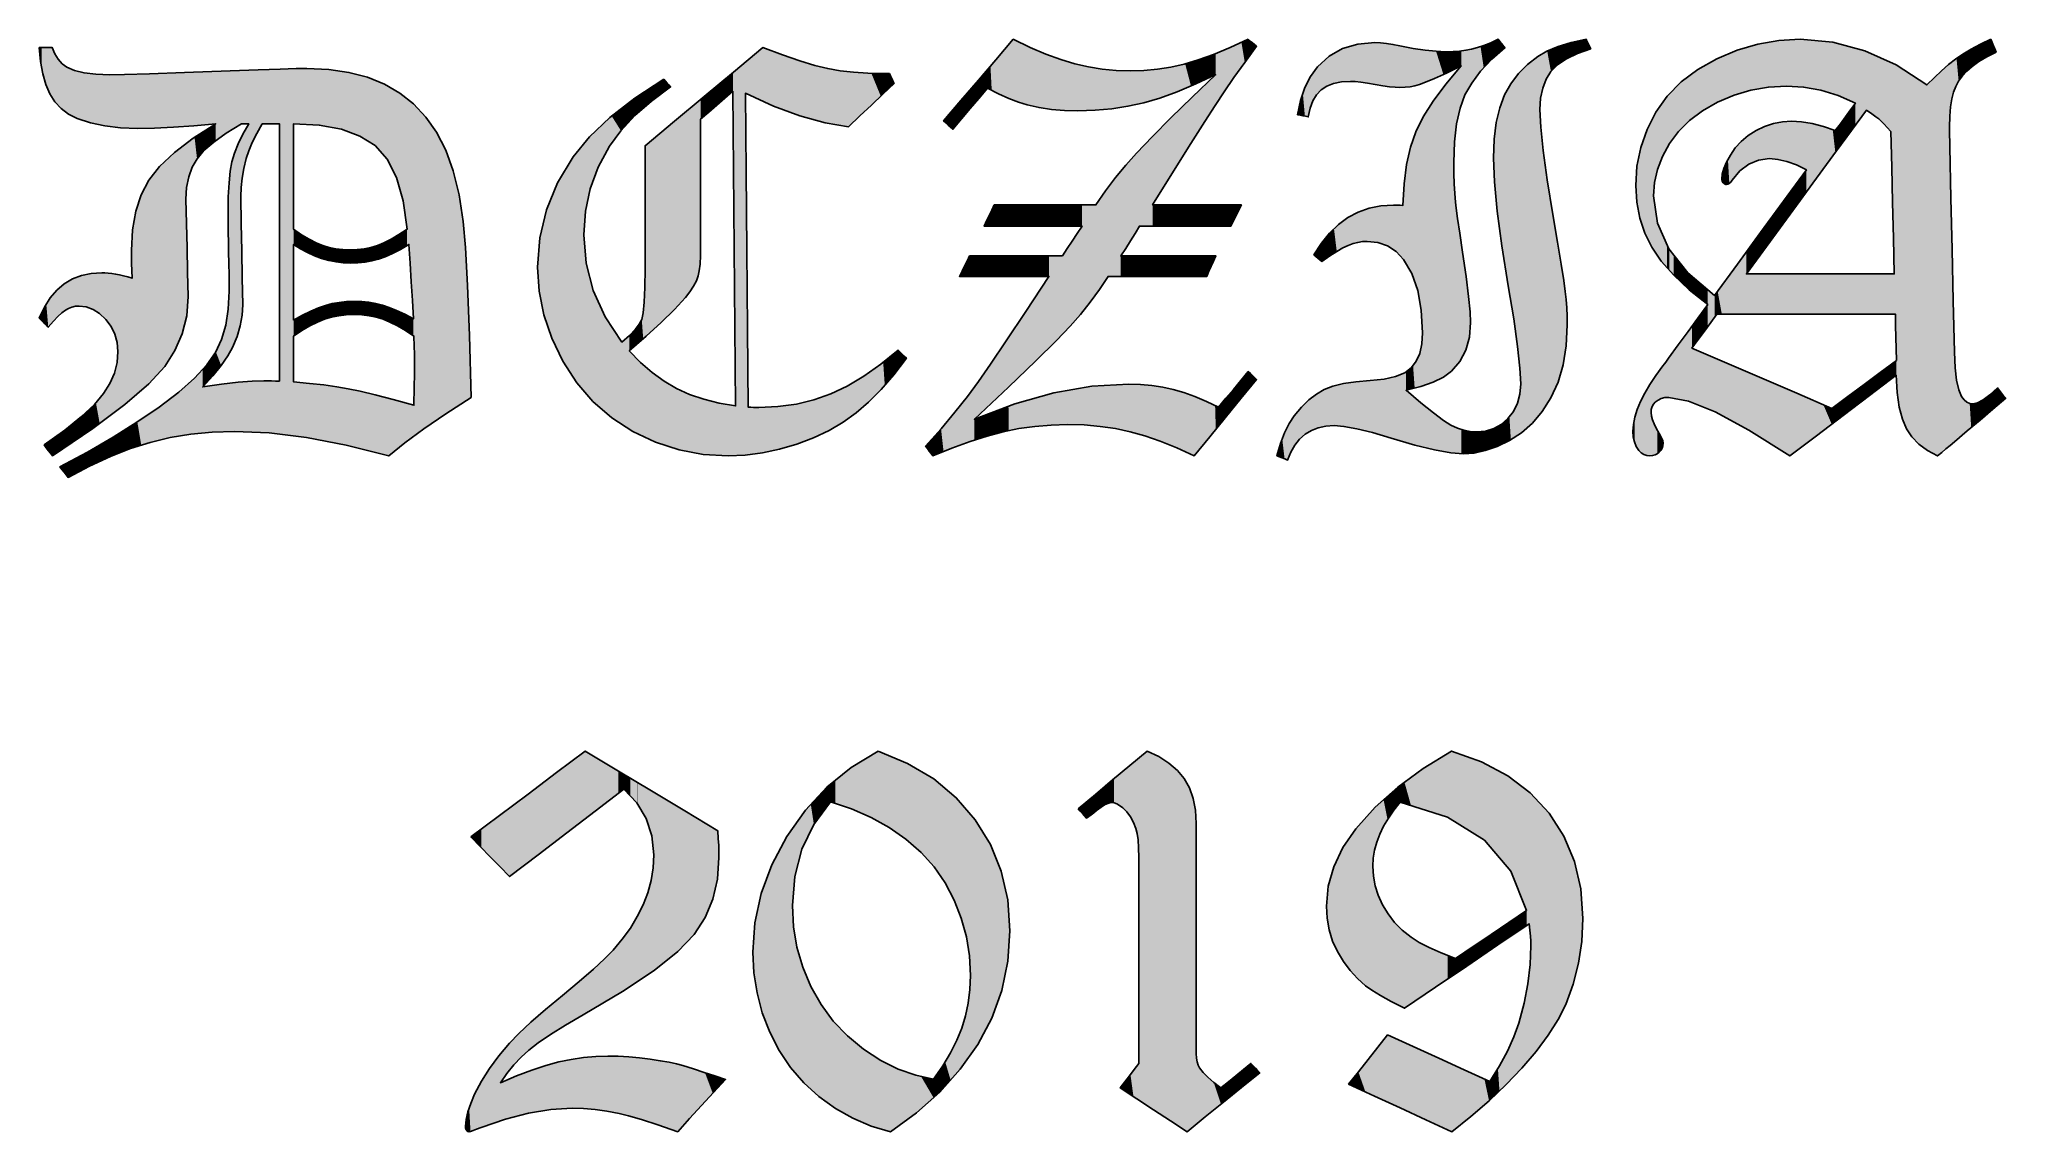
# Model space of a CAD drawing. Extents: x 71.7 to 141.5, y 142.1 to 180.9.
import ezdxf

# ---------------------------------------------------------------- set-up
doc = ezdxf.new("R2010")
doc.units = 0
doc.layers.add('SVG8', color=7, linetype='CONTINUOUS')

# ---------------------------------------------------------------- blocks, each defined once
blk = doc.blocks.new('*U2')
at = {"layer": 'SVG8', "color": 7}
for points in [[(71.78, 180.099), (71.734, 180.594), (71.78, 180.594)], [(71.78, 180.099), (71.78, 180.594), (71.814, 179.904)], [(71.814, 179.904), (71.78, 180.594), (71.814, 180.594)], [(71.814, 179.904), (71.814, 180.594), (71.849, 179.702)], [(71.849, 179.702), (71.814, 180.594), (71.849, 180.594)], [(71.849, 179.702), (71.849, 180.594), (71.856, 179.66)], [(71.856, 179.66), (71.849, 180.594), (71.856, 180.594)], [(71.856, 179.66), (71.856, 180.594), (71.893, 179.531)], [(71.893, 179.531), (71.856, 180.594), (71.893, 180.594)], [(71.893, 179.531), (71.893, 180.594), (71.91, 179.471)], [(71.91, 179.471), (71.893, 180.594), (71.91, 180.594)], [(71.91, 179.471), (71.91, 180.594), (71.915, 179.456)], [(71.915, 179.456), (71.91, 180.594), (71.915, 180.594)], [(71.915, 179.456), (71.915, 180.594), (71.964, 179.282)], [(71.964, 179.282), (71.915, 180.594), (71.964, 180.594)], [(71.964, 179.282), (71.964, 180.594), (71.965, 179.277)], [(71.965, 179.277), (71.964, 180.594), (71.965, 180.594)], [(71.965, 179.277), (71.965, 180.594), (71.972, 179.26)], [(71.972, 179.26), (71.965, 180.594), (71.972, 180.594)], [(71.972, 179.26), (71.972, 180.594), (71.982, 179.237)], [(71.982, 179.237), (71.972, 180.594), (71.982, 180.594)], [(71.982, 179.237), (71.982, 180.594), (72.052, 179.075)], [(72.052, 179.075), (71.982, 180.594), (72.052, 180.594)], [(72.052, 179.075), (72.052, 180.594), (72.054, 179.069)], [(72.054, 179.069), (72.052, 180.594), (72.054, 180.594)], [(72.054, 179.069), (72.054, 180.594), (72.079, 179.012)], [(72.079, 179.012), (72.054, 180.594), (72.079, 180.594)], [(72.079, 179.012), (72.079, 180.594), (72.106, 178.949)], [(72.106, 178.949), (72.079, 180.594), (72.106, 180.594)], [(72.106, 178.949), (72.106, 180.594), (72.122, 178.923)], [(72.122, 178.923), (72.106, 180.594), (72.122, 180.594)], [(72.122, 178.923), (72.122, 180.594), (72.126, 178.917)], [(72.126, 178.917), (72.122, 180.594), (72.126, 180.594)], [(72.126, 178.917), (72.126, 180.594), (72.193, 178.812)], [(72.193, 178.812), (72.126, 180.594), (72.193, 180.594)], [(72.193, 178.812), (72.193, 180.594), (72.198, 178.804)], [(72.198, 178.804), (72.193, 180.594), (72.198, 180.582)], [(72.198, 178.804), (72.198, 180.582), (72.233, 178.75)], [(72.233, 178.75), (72.198, 180.582), (72.233, 180.496)], [(72.233, 178.75), (72.233, 180.496), (72.284, 178.669)], [(72.284, 178.669), (72.233, 180.496), (72.284, 180.368)], [(72.284, 178.669), (72.284, 180.368), (72.284, 178.669)], [(72.284, 178.669), (72.284, 180.368), (72.284, 180.368)], [(72.284, 178.669), (72.284, 180.368), (72.358, 178.59)], [(72.358, 178.59), (72.284, 180.368), (72.358, 180.247)], [(72.358, 178.59), (72.358, 180.247), (72.394, 178.551)], [(72.394, 178.551), (72.358, 180.247), (72.394, 180.188)], [(72.394, 178.551), (72.394, 180.188), (72.401, 178.544)], [(72.401, 178.544), (72.394, 180.188), (72.401, 180.177)], [(72.401, 178.544), (72.401, 180.177), (72.467, 178.473)], [(72.467, 178.473), (72.401, 180.177), (72.467, 180.105)], [(72.467, 178.473), (72.467, 180.105), (72.507, 178.43)], [(72.507, 178.43), (72.467, 180.105), (72.507, 180.061)], [(72.507, 178.43), (72.507, 180.061), (72.536, 178.408)], [(72.536, 178.408), (72.507, 180.061), (72.536, 180.029)], [(72.536, 178.408), (72.536, 180.029), (72.539, 178.406)], [(72.539, 178.406), (72.536, 180.029), (72.539, 180.026)], [(72.539, 178.406), (72.539, 180.026), (72.543, 178.403)], [(72.543, 178.403), (72.539, 180.026), (72.543, 180.021)], [(72.543, 178.403), (72.543, 180.021), (72.611, 178.352)], [(72.611, 178.352), (72.543, 180.021), (72.611, 179.973)], [(72.611, 178.352), (72.611, 179.973), (72.621, 178.345)], [(72.621, 178.345), (72.611, 179.973), (72.621, 179.966)], [(72.621, 178.345), (72.621, 179.966), (72.641, 178.33)], [(72.641, 178.33), (72.621, 179.966), (72.641, 179.951)], [(72.641, 178.33), (72.641, 179.951), (72.658, 178.317)], [(72.658, 178.317), (72.641, 179.951), (72.658, 179.939)], [(72.658, 178.317), (72.658, 179.939), (72.683, 178.299)], [(72.683, 178.299), (72.658, 179.939), (72.683, 179.921)], [(72.683, 178.299), (72.683, 179.921), (72.711, 178.278)], [(72.711, 178.278), (72.683, 179.921), (72.711, 179.901)], [(72.711, 178.278), (72.711, 179.901), (72.755, 178.245)], [(72.755, 178.245), (72.711, 179.901), (72.755, 179.881)], [(72.755, 178.245), (72.755, 179.881), (72.773, 178.232)], [(72.773, 178.232), (72.755, 179.881), (72.773, 179.873)], [(72.773, 178.232), (72.773, 179.873), (72.773, 178.232)], [(72.773, 178.232), (72.773, 179.873), (72.773, 179.873)], [(72.773, 178.232), (72.773, 179.873), (72.893, 178.171)], [(72.893, 178.171), (72.773, 179.873), (72.893, 179.82)], [(72.893, 178.171), (72.893, 179.82), (72.911, 178.162)], [(72.911, 178.162), (72.893, 179.82), (72.911, 179.813)], [(72.911, 178.162), (72.911, 179.813), (72.982, 178.126)], [(72.982, 178.126), (72.911, 179.813), (72.982, 179.781)], [(72.982, 178.126), (72.982, 179.781), (73.018, 178.108)], [(73.018, 178.108), (72.982, 179.781), (73.018, 179.772)], [(73.018, 178.108), (73.018, 179.772), (73.083, 178.075)], [(73.083, 178.075), (73.018, 179.772), (73.083, 179.756)], [(73.083, 178.075), (73.083, 179.756), (73.147, 178.054)], [(73.147, 178.054), (73.083, 179.756), (73.147, 179.74)], [(73.147, 178.054), (73.147, 179.74), (73.229, 178.027)], [(73.229, 178.027), (73.147, 179.74), (73.229, 179.72)], [(73.229, 178.027), (73.229, 179.72), (73.236, 178.025)], [(73.236, 178.025), (73.229, 179.72), (73.236, 179.718)], [(73.236, 178.025), (73.236, 179.718), (73.326, 177.995)], [(73.326, 177.995), (73.236, 179.718), (73.326, 179.696)], [(73.326, 177.995), (73.326, 179.696), (73.401, 177.97)], [(73.401, 177.97), (73.326, 179.696), (73.401, 179.687)], [(73.401, 177.97), (73.401, 179.687), (73.439, 177.958)], [(73.439, 177.958), (73.401, 179.687), (73.439, 179.682)], [(73.439, 177.958), (73.439, 179.682), (73.516, 177.932)], [(73.516, 177.932), (73.439, 179.682), (73.516, 179.673)], [(73.516, 177.932), (73.516, 179.673), (73.55, 177.921)], [(73.55, 177.921), (73.516, 179.673), (73.55, 179.668)], [(73.55, 177.921), (73.55, 179.668), (73.575, 177.916)], [(73.575, 177.916), (73.55, 179.668), (73.575, 179.665)], [(73.575, 177.916), (73.575, 179.665), (73.632, 177.903)], [(73.632, 177.903), (73.575, 179.665), (73.632, 179.658)], [(73.632, 177.903), (73.632, 179.658), (73.644, 177.901)], [(73.644, 177.901), (73.632, 179.658), (73.644, 179.657)], [(73.644, 177.901), (73.644, 179.657), (73.695, 177.89)], [(73.695, 177.89), (73.644, 179.657), (73.695, 179.651)], [(73.695, 177.89), (73.695, 179.651), (73.744, 177.879)], [(73.744, 177.879), (73.695, 179.651), (73.744, 179.645)], [(73.744, 177.879), (73.744, 179.645), (73.876, 177.851)], [(73.876, 177.851), (73.744, 179.645), (73.876, 179.64)], [(73.876, 177.851), (73.876, 179.64), (73.948, 177.835)], [(73.948, 177.835), (73.876, 179.64), (73.948, 179.637)], [(73.948, 177.835), (73.948, 179.637), (74.018, 177.82)], [(74.018, 177.82), (73.948, 179.637), (74.018, 179.635)], [(74.018, 177.82), (74.018, 179.635), (74.061, 177.811)], [(74.061, 177.811), (74.018, 179.635), (74.061, 179.633)], [(74.061, 177.811), (74.061, 179.633), (74.063, 177.811)], [(74.063, 177.811), (74.061, 179.633), (74.063, 179.633)], [(74.063, 177.811), (74.063, 179.633), (74.097, 177.807)], [(74.097, 177.807), (74.063, 179.633), (74.097, 179.632)], [(74.097, 177.807), (74.097, 179.632), (74.184, 177.796)], [(74.184, 177.796), (74.097, 179.632), (74.184, 179.629)], [(74.184, 177.796), (74.184, 179.629), (74.234, 177.79)], [(74.234, 177.79), (74.184, 179.629), (74.234, 179.627)], [(74.241, 177.79), (74.234, 179.627), (74.241, 179.628)], [(74.234, 177.79), (74.234, 179.627), (74.241, 177.79)], [(74.241, 177.79), (74.241, 179.628), (74.256, 177.788)], [(74.256, 177.788), (74.241, 179.628), (74.256, 179.628)], [(74.256, 177.788), (74.256, 179.628), (74.285, 177.784)], [(74.285, 177.784), (74.256, 179.628), (74.285, 179.628)], [(74.31, 177.781), (74.285, 179.628), (74.31, 179.629)], [(74.285, 177.784), (74.285, 179.628), (74.31, 177.781)], [(74.31, 177.781), (74.31, 179.629), (74.35, 177.777)], [(74.35, 177.777), (74.31, 179.629), (74.35, 179.629)], [(74.4, 177.771), (74.35, 179.629), (74.4, 179.63)], [(74.35, 177.777), (74.35, 179.629), (74.4, 177.771)], [(74.4, 177.771), (74.4, 179.63), (74.42, 177.768)], [(74.42, 177.768), (74.4, 179.63), (74.42, 179.63)], [(74.442, 177.766), (74.42, 179.63), (74.442, 179.631)], [(74.42, 177.768), (74.42, 179.63), (74.442, 177.766)], [(74.495, 177.759), (74.442, 179.631), (74.495, 179.632)], [(74.442, 177.766), (74.442, 179.631), (74.495, 177.759)], [(74.495, 177.759), (74.495, 179.632), (74.5, 177.759)], [(74.5, 177.759), (74.495, 179.632), (74.5, 179.632)], [(74.5, 177.759), (74.5, 179.632), (74.527, 177.756)], [(74.527, 177.756), (74.5, 179.632), (74.527, 179.632)], [(74.58, 177.749), (74.527, 179.632), (74.58, 179.633)], [(74.527, 177.756), (74.527, 179.632), (74.58, 177.749)], [(74.616, 177.745), (74.58, 179.633), (74.616, 179.634)], [(74.58, 177.749), (74.58, 179.633), (74.616, 177.745)], [(74.723, 177.741), (74.616, 179.634), (74.723, 179.635)], [(74.616, 177.745), (74.616, 179.634), (74.723, 177.741)], [(74.754, 177.74), (74.723, 179.635), (74.754, 179.636)], [(74.723, 177.741), (74.723, 179.635), (74.754, 177.74)], [(74.774, 177.739), (74.754, 179.636), (74.774, 179.637)], [(74.754, 177.74), (74.754, 179.636), (74.774, 177.739)], [(74.871, 177.736), (74.774, 179.637), (74.871, 179.639)], [(74.774, 177.739), (74.774, 179.637), (74.871, 177.736)], [(74.975, 177.732), (74.871, 179.639), (74.975, 179.642)], [(74.871, 177.736), (74.871, 179.639), (74.975, 177.732)], [(75.006, 177.731), (74.975, 179.642), (75.006, 179.643)], [(74.975, 177.732), (74.975, 179.642), (75.006, 177.731)], [(75.006, 177.731), (75.006, 179.643), (75.007, 177.731)], [(75.007, 177.731), (75.006, 179.643), (75.007, 179.643)], [(75.007, 177.731), (75.007, 179.643), (75.011, 177.731)], [(75.011, 177.731), (75.007, 179.643), (75.011, 179.643)], [(75.017, 177.73), (75.011, 179.643), (75.017, 179.644)], [(75.011, 177.731), (75.011, 179.643), (75.017, 177.73)], [(75.017, 177.73), (75.017, 179.644), (75.025, 177.73)], [(75.025, 177.73), (75.017, 179.644), (75.025, 179.644)], [(75.025, 177.73), (75.025, 179.644), (75.045, 177.729)], [(75.045, 177.729), (75.025, 179.644), (75.045, 179.644)], [(75.161, 177.725), (75.045, 179.644), (75.161, 179.648)], [(75.045, 177.729), (75.045, 179.644), (75.161, 177.725)], [(75.2, 177.724), (75.161, 179.648), (75.2, 179.649)], [(75.161, 177.725), (75.161, 179.648), (75.2, 177.724)], [(75.2, 177.724), (75.2, 179.649), (75.214, 177.723)], [(75.214, 177.723), (75.2, 179.649), (75.214, 179.649)], [(75.354, 177.726), (75.214, 179.649), (75.354, 179.653)], [(75.214, 177.723), (75.214, 179.649), (75.354, 177.726)], [(75.625, 177.73), (75.354, 179.653), (75.625, 179.661)], [(75.354, 177.726), (75.354, 179.653), (75.625, 177.73)], [(75.625, 177.73), (75.625, 179.661), (75.626, 177.73)], [(75.626, 177.73), (75.625, 179.661), (75.626, 179.661)], [(75.641, 177.73), (75.626, 179.661), (75.641, 179.662)], [(75.626, 177.73), (75.626, 179.661), (75.641, 177.73)], [(75.674, 177.731), (75.641, 179.662), (75.674, 179.663)], [(75.641, 177.73), (75.641, 179.662), (75.674, 177.731)], [(75.828, 177.733), (75.674, 179.663), (75.828, 179.668)], [(75.674, 177.731), (75.674, 179.663), (75.828, 177.733)], [(75.988, 177.741), (75.828, 179.668), (75.988, 179.673)], [(75.828, 177.733), (75.828, 179.668), (75.988, 177.741)], [(76.006, 177.742), (75.988, 179.673), (76.006, 179.674)], [(75.988, 177.741), (75.988, 179.673), (76.006, 177.742)], [(76.187, 177.75), (76.006, 179.674), (76.187, 179.68)], [(76.006, 177.742), (76.006, 179.674), (76.187, 177.75)], [(76.377, 177.759), (76.187, 179.68), (76.377, 179.687)], [(76.187, 177.75), (76.187, 179.68), (76.377, 177.759)], [(76.497, 177.765), (76.377, 179.687), (76.497, 179.691)], [(76.377, 177.759), (76.377, 179.687), (76.497, 177.765)], [(76.529, 177.767), (76.497, 179.691), (76.529, 179.692)], [(76.497, 177.765), (76.497, 179.691), (76.529, 177.767)], [(76.55, 177.768), (76.529, 179.692), (76.55, 179.693)], [(76.529, 177.767), (76.529, 179.692), (76.55, 177.768)], [(76.682, 177.778), (76.55, 179.693), (76.682, 179.697)], [(76.55, 177.768), (76.55, 179.693), (76.682, 177.778)], [(76.81, 177.787), (76.682, 179.697), (76.81, 179.701)], [(76.682, 177.778), (76.682, 179.697), (76.81, 177.787)], [(76.893, 177.793), (76.81, 179.701), (76.893, 179.704)], [(76.81, 177.787), (76.81, 179.701), (76.893, 177.793)], [(76.939, 177.796), (76.893, 179.704), (76.939, 179.706)], [(76.893, 177.793), (76.893, 179.704), (76.939, 177.796)], [(76.959, 177.798), (76.939, 179.706), (76.959, 179.707)], [(76.939, 177.796), (76.939, 179.706), (76.959, 177.798)], [(76.959, 177.798), (76.959, 179.707), (76.964, 177.798)], [(76.964, 177.798), (76.959, 179.707), (76.964, 179.707)], [(76.964, 177.798), (76.964, 179.707), (76.966, 177.798)], [(76.966, 177.798), (76.964, 179.707), (76.966, 179.707)], [(76.966, 177.798), (76.966, 179.707), (76.979, 177.799)], [(76.979, 177.799), (76.966, 179.707), (76.979, 179.707)], [(76.998, 177.8), (76.979, 179.707), (76.998, 179.708)], [(76.979, 177.799), (76.979, 179.707), (76.998, 177.8)], [(77.018, 177.802), (76.998, 179.708), (77.018, 179.709)], [(76.998, 177.8), (76.998, 179.708), (77.018, 177.802)], [(77.038, 177.803), (77.018, 179.709), (77.038, 179.71)], [(77.018, 177.802), (77.018, 179.709), (77.038, 177.803)], [(77.109, 177.808), (77.038, 179.71), (77.109, 179.712)], [(77.038, 177.803), (77.038, 179.71), (77.109, 177.808)], [(77.161, 177.812), (77.109, 179.712), (77.161, 179.714)], [(77.109, 177.808), (77.109, 179.712), (77.161, 177.812)], [(77.193, 177.814), (77.161, 179.714), (77.193, 179.715)], [(77.161, 177.812), (77.161, 179.714), (77.193, 177.814)], [(77.221, 177.816), (77.193, 179.715), (77.221, 179.716)], [(77.193, 177.814), (77.193, 179.715), (77.221, 177.816)], [(77.246, 177.819), (77.221, 179.716), (77.246, 179.717)], [(77.221, 177.816), (77.221, 179.716), (77.246, 177.819)], [(77.333, 177.827), (77.246, 179.717), (77.333, 179.721)], [(77.246, 177.819), (77.246, 179.717), (77.333, 177.827)], [(77.535, 177.846), (77.333, 179.721), (77.535, 179.728)], [(77.333, 177.827), (77.333, 179.721), (77.535, 177.846)], [(77.58, 177.85), (77.535, 179.728), (77.58, 179.73)], [(77.535, 177.846), (77.535, 179.728), (77.58, 177.85)], [(77.682, 177.859), (77.58, 179.73), (77.682, 179.733)], [(77.58, 177.85), (77.58, 179.73), (77.682, 177.859)], [(77.87, 177.877), (77.682, 179.733), (77.87, 179.74)], [(77.682, 177.859), (77.682, 179.733), (77.87, 177.877)], [(77.892, 177.879), (77.87, 179.74), (77.892, 179.741)], [(77.87, 177.877), (77.87, 179.74), (77.892, 177.879)], [(77.925, 177.882), (77.892, 179.741), (77.925, 179.742)], [(77.892, 177.879), (77.892, 179.741), (77.925, 177.882)], [(77.988, 177.888), (77.925, 179.742), (77.988, 179.745)], [(77.925, 177.882), (77.925, 179.742), (77.988, 177.888)], [(77.988, 177.888), (77.988, 179.745), (78, 177.889)], [(78, 177.889), (77.988, 179.745), (78, 179.745)], [(78.187, 177.424), (78, 179.745), (78.187, 179.752)], [(78, 177.29), (78, 179.745), (78.187, 177.424)], [(78.2, 177.433), (78.187, 179.752), (78.2, 179.753)], [(78.187, 177.424), (78.187, 179.752), (78.2, 177.433)], [(78.2, 177.433), (78.2, 179.753), (78.203, 177.436)], [(78.203, 177.436), (78.2, 179.753), (78.203, 179.753)], [(78.352, 177.542), (78.203, 179.753), (78.352, 179.758)], [(78.203, 177.436), (78.203, 179.753), (78.352, 177.542)], [(78.37, 177.555), (78.352, 179.758), (78.37, 179.759)], [(78.352, 177.542), (78.352, 179.758), (78.37, 177.555)], [(78.421, 177.586), (78.37, 179.759), (78.421, 179.761)], [(78.37, 177.555), (78.37, 179.759), (78.421, 177.586)], [(78.421, 177.586), (78.421, 179.761), (78.434, 177.594)], [(78.434, 177.594), (78.421, 179.761), (78.434, 179.761)], [(78.434, 177.594), (78.434, 179.761), (78.435, 177.595)], [(78.435, 177.595), (78.434, 179.761), (78.435, 179.761)], [(78.435, 177.595), (78.435, 179.761), (78.438, 177.597)], [(78.438, 177.597), (78.435, 179.761), (78.438, 179.761)], [(78.442, 177.6), (78.438, 179.761), (78.442, 179.762)], [(78.438, 177.597), (78.438, 179.761), (78.442, 177.6)], [(78.442, 177.6), (78.442, 179.762), (78.442, 177.6)], [(78.442, 177.6), (78.442, 179.762), (78.442, 179.762)], [(78.442, 177.6), (78.442, 179.762), (78.445, 177.601)], [(78.445, 177.601), (78.442, 179.762), (78.445, 179.762)], [(78.445, 177.601), (78.445, 179.762), (78.453, 177.606)], [(78.453, 177.606), (78.445, 179.762), (78.453, 179.762)], [(78.453, 177.606), (78.453, 179.762), (78.462, 177.612)], [(78.462, 177.612), (78.453, 179.762), (78.462, 179.762)], [(78.468, 177.615), (78.462, 179.762), (78.468, 179.763)], [(78.462, 177.612), (78.462, 179.762), (78.468, 177.615)], [(78.468, 177.615), (78.468, 179.763), (78.468, 177.616)], [(78.468, 177.616), (78.468, 179.763), (78.468, 179.763)], [(78.468, 177.616), (78.468, 179.763), (78.471, 177.618)], [(78.471, 177.618), (78.468, 179.763), (78.471, 179.763)], [(78.471, 177.618), (78.471, 179.763), (78.473, 177.618)], [(78.473, 177.618), (78.471, 179.763), (78.473, 179.763)], [(78.512, 177.642), (78.473, 179.763), (78.512, 179.764)], [(78.473, 177.618), (78.473, 179.763), (78.512, 177.642)], [(78.573, 177.68), (78.512, 179.764), (78.573, 179.767)], [(78.512, 177.642), (78.512, 179.764), (78.512, 177.642)], [(78.512, 177.642), (78.512, 179.764), (78.512, 179.764)], [(78.512, 177.642), (78.512, 179.764), (78.573, 177.68)], [(78.573, 177.68), (78.573, 179.767), (78.592, 177.692)], [(78.592, 177.692), (78.573, 179.767), (78.592, 179.767)], [(78.661, 177.734), (78.592, 179.767), (78.661, 179.77)], [(78.592, 177.692), (78.592, 179.767), (78.661, 177.734)], [(78.661, 177.734), (78.661, 179.77), (78.663, 177.735)], [(78.663, 177.735), (78.661, 179.77), (78.663, 179.77)], [(78.754, 177.791), (78.663, 179.77), (78.754, 179.774)], [(78.663, 177.735), (78.663, 179.77), (78.754, 177.791)], [(78.788, 177.812), (78.754, 179.774), (78.788, 179.775)], [(78.754, 177.791), (78.754, 179.774), (78.788, 177.812)], [(78.788, 177.812), (78.788, 179.775), (78.791, 177.814)], [(78.791, 177.814), (78.788, 179.775), (78.791, 179.775)], [(78.869, 177.862), (78.791, 179.775), (78.869, 179.778)], [(78.791, 177.814), (78.791, 179.775), (78.869, 177.862)], [(78.883, 177.87), (78.869, 179.778), (78.883, 179.779)], [(78.869, 177.862), (78.869, 179.778), (78.883, 177.87)], [(78.883, 177.87), (78.883, 179.779), (78.895, 177.878)], [(78.895, 177.878), (78.883, 179.779), (78.895, 179.779)], [(78.895, 177.878), (78.895, 179.779), (78.902, 177.882)], [(78.902, 177.882), (78.895, 179.779), (78.902, 179.779)], [(78.914, 177.889), (78.902, 179.779), (78.914, 179.78)], [(78.902, 177.882), (78.902, 179.779), (78.914, 177.889)], [(78.914, 177.889), (78.914, 179.78), (78.922, 177.889)], [(78.922, 177.889), (78.914, 179.78), (78.922, 179.78)], [(78.932, 177.889), (78.922, 179.78), (78.932, 179.781)], [(78.922, 177.889), (78.922, 179.78), (78.932, 177.889)], [(78.932, 177.889), (78.932, 179.781), (78.938, 177.889)], [(78.938, 177.889), (78.932, 179.781), (78.938, 179.781)], [(78.938, 177.889), (78.938, 179.781), (78.941, 177.889)], [(78.941, 177.889), (78.938, 179.781), (78.941, 179.781)], [(78.959, 177.889), (78.941, 179.781), (78.959, 179.782)], [(78.941, 177.889), (78.941, 179.781), (78.959, 177.889)], [(78.959, 177.889), (78.959, 179.782), (78.961, 177.889)], [(78.961, 177.889), (78.959, 179.782), (78.961, 179.782)], [(78.961, 177.889), (78.961, 179.782), (78.977, 177.889)], [(78.977, 177.889), (78.961, 179.782), (78.977, 179.782)], [(78.993, 177.889), (78.977, 179.782), (78.993, 179.783)], [(78.977, 177.889), (78.977, 179.782), (78.993, 177.889)], [(79.04, 177.889), (78.993, 179.783), (79.04, 179.785)], [(78.993, 177.889), (78.993, 179.783), (79.04, 177.889)], [(79.078, 177.889), (79.04, 179.785), (79.078, 179.786)], [(79.04, 177.889), (79.04, 179.785), (79.078, 177.889)], [(79.103, 177.889), (79.078, 179.786), (79.103, 179.787)], [(79.078, 177.889), (79.078, 179.786), (79.103, 177.889)], [(79.166, 177.889), (79.103, 179.787), (79.166, 179.79)], [(79.103, 177.889), (79.103, 179.787), (79.166, 177.889)], [(79.166, 176.917), (79.166, 179.79), (79.168, 176.925)], [(79.168, 176.925), (79.166, 179.79), (79.168, 179.79)], [(79.288, 177.212), (79.168, 179.79), (79.288, 179.794)], [(79.168, 176.925), (79.168, 179.79), (79.288, 177.212)], [(79.293, 177.223), (79.288, 179.794), (79.293, 179.795)], [(79.288, 177.212), (79.288, 179.794), (79.293, 177.223)], [(79.452, 177.545), (79.293, 179.795), (79.452, 179.801)], [(79.293, 177.223), (79.293, 179.795), (79.452, 177.545)], [(79.498, 177.627), (79.452, 179.801), (79.498, 179.803)], [(79.452, 177.545), (79.452, 179.801), (79.498, 177.627)], [(79.645, 177.889), (79.498, 179.803), (79.645, 179.808)], [(79.498, 177.627), (79.498, 179.803), (79.645, 177.889)], [(79.705, 177.889), (79.645, 179.808), (79.705, 179.81)], [(79.645, 177.889), (79.645, 179.808), (79.705, 177.889)], [(79.798, 177.889), (79.705, 179.81), (79.798, 179.813)], [(79.705, 177.889), (79.705, 179.81), (79.798, 177.889)], [(79.844, 177.889), (79.798, 179.813), (79.844, 179.815)], [(79.798, 177.889), (79.798, 179.813), (79.844, 177.889)], [(79.893, 177.889), (79.844, 179.815), (79.893, 179.816)], [(79.844, 177.889), (79.844, 179.815), (79.893, 177.889)], [(79.952, 177.889), (79.893, 179.816), (79.952, 179.819)], [(79.893, 177.889), (79.893, 179.816), (79.952, 177.889)], [(79.982, 177.889), (79.952, 179.819), (79.982, 179.82)], [(79.952, 177.889), (79.952, 179.819), (79.982, 177.889)], [(80.106, 177.889), (79.982, 179.82), (80.106, 179.824)], [(79.982, 177.889), (79.982, 179.82), (80.106, 177.889)], [(80.121, 177.889), (80.106, 179.824), (80.121, 179.825)], [(80.106, 177.889), (80.106, 179.824), (80.121, 177.889)], [(80.26, 177.889), (80.121, 179.825), (80.26, 179.829)], [(80.121, 177.889), (80.121, 179.825), (80.26, 177.889)], [(80.279, 166.86), (80.26, 179.829), (80.279, 179.83)], [(80.26, 166.862), (80.26, 179.829), (80.279, 166.86)], [(80.758, 166.801), (80.279, 179.83), (80.758, 179.844)], [(80.279, 166.86), (80.279, 179.83), (80.758, 166.801)], [(80.856, 177.884), (80.758, 179.844), (80.856, 179.847)], [(80.758, 177.889), (80.758, 179.844), (80.856, 177.884)], [(81.004, 177.876), (80.856, 179.847), (81.004, 179.849)], [(80.856, 177.884), (80.856, 179.847), (81.004, 177.876)], [(81.004, 177.876), (81.004, 179.849), (81.047, 177.874)], [(81.047, 177.874), (81.004, 179.849), (81.047, 179.849)], [(81.057, 177.873), (81.047, 179.849), (81.057, 179.85)], [(81.047, 177.874), (81.047, 179.849), (81.057, 177.873)], [(81.057, 177.873), (81.057, 179.85), (81.078, 177.872)], [(81.078, 177.872), (81.057, 179.85), (81.078, 179.85)], [(81.216, 177.865), (81.078, 179.85), (81.216, 179.852)], [(81.078, 177.872), (81.078, 179.85), (81.216, 177.865)], [(81.216, 177.865), (81.216, 179.852), (81.227, 177.864)], [(81.227, 177.864), (81.216, 179.852), (81.227, 179.852)], [(81.227, 177.864), (81.227, 179.852), (81.252, 177.863)], [(81.252, 177.863), (81.227, 179.852), (81.252, 179.851)], [(81.252, 177.863), (81.252, 179.851), (81.317, 177.859)], [(81.317, 177.859), (81.252, 179.851), (81.317, 179.848)], [(81.317, 177.859), (81.317, 179.848), (81.326, 177.859)], [(81.326, 177.859), (81.317, 179.848), (81.326, 179.848)], [(81.326, 177.859), (81.326, 179.848), (81.34, 177.858)], [(81.34, 177.858), (81.326, 179.848), (81.34, 179.847)], [(81.34, 177.858), (81.34, 179.847), (81.373, 177.856)], [(81.373, 177.856), (81.34, 179.847), (81.373, 179.846)], [(81.373, 177.856), (81.373, 179.846), (81.502, 177.85)], [(81.502, 177.85), (81.373, 179.846), (81.502, 179.84)], [(81.502, 177.85), (81.502, 179.84), (81.568, 177.846)], [(81.568, 177.846), (81.502, 179.84), (81.568, 179.837)], [(81.568, 177.846), (81.568, 179.837), (81.607, 177.844)], [(81.607, 177.844), (81.568, 179.837), (81.607, 179.835)], [(81.607, 177.844), (81.607, 179.835), (81.644, 177.842)], [(81.644, 177.842), (81.607, 179.835), (81.644, 179.833)], [(81.644, 177.842), (81.644, 179.833), (81.669, 177.841)], [(81.669, 177.841), (81.644, 179.833), (81.669, 179.832)], [(81.669, 177.841), (81.669, 179.832), (81.755, 177.825)], [(81.755, 177.825), (81.669, 179.832), (81.755, 179.828)], [(81.755, 177.825), (81.755, 179.828), (81.8, 177.816)], [(81.8, 177.816), (81.755, 179.828), (81.8, 179.826)], [(81.8, 177.816), (81.8, 179.826), (81.838, 177.809)], [(81.838, 177.809), (81.8, 179.826), (81.838, 179.825)], [(81.838, 177.809), (81.838, 179.825), (81.856, 177.806)], [(81.856, 177.806), (81.838, 179.825), (81.856, 179.824)], [(81.856, 177.806), (81.856, 179.824), (81.891, 177.8)], [(81.891, 177.8), (81.856, 179.824), (81.891, 179.822)], [(81.891, 177.8), (81.891, 179.822), (82.007, 177.778)], [(82.007, 177.778), (81.891, 179.822), (82.007, 179.817)], [(82.007, 177.778), (82.007, 179.817), (82.01, 177.778)], [(82.01, 177.778), (82.007, 179.817), (82.01, 179.817)], [(82.01, 177.778), (82.01, 179.817), (82.028, 177.774)], [(82.028, 177.774), (82.01, 179.817), (82.028, 179.814)], [(82.028, 177.774), (82.028, 179.814), (82.103, 177.76)], [(82.103, 177.76), (82.028, 179.814), (82.103, 179.803)], [(82.103, 177.76), (82.103, 179.803), (82.131, 177.755)], [(82.131, 177.755), (82.103, 179.803), (82.131, 179.799)], [(82.131, 177.755), (82.131, 179.799), (82.264, 177.731)], [(82.264, 177.731), (82.131, 179.799), (82.264, 179.78)], [(82.264, 177.731), (82.264, 179.78), (82.267, 177.73)], [(82.267, 177.73), (82.264, 179.78), (82.267, 179.78)], [(82.267, 177.73), (82.267, 179.78), (82.295, 177.725)], [(82.295, 177.725), (82.267, 179.78), (82.295, 179.775)], [(82.295, 177.725), (82.295, 179.775), (82.361, 177.713)], [(82.361, 177.713), (82.295, 179.775), (82.361, 179.766)], [(82.361, 177.713), (82.361, 179.766), (82.382, 177.709)], [(82.382, 177.709), (82.361, 179.766), (82.382, 179.763)], [(82.382, 177.709), (82.382, 179.763), (82.456, 177.695)], [(82.456, 177.695), (82.382, 179.763), (82.456, 179.752)], [(82.456, 177.695), (82.456, 179.752), (82.51, 177.675)], [(82.51, 177.675), (82.456, 179.752), (82.51, 179.744)], [(82.51, 177.675), (82.51, 179.744), (82.524, 177.67)], [(82.524, 177.67), (82.51, 179.744), (82.524, 179.742)], [(82.524, 177.67), (82.524, 179.742), (82.628, 177.632)], [(82.628, 177.632), (82.524, 179.742), (82.628, 179.727)], [(82.628, 177.632), (82.628, 179.727), (82.631, 177.631)], [(82.631, 177.631), (82.628, 179.727), (82.631, 179.727)], [(82.631, 177.631), (82.631, 179.727), (82.644, 177.626)], [(82.644, 177.626), (82.631, 179.727), (82.644, 179.725)], [(82.644, 177.626), (82.644, 179.725), (82.696, 177.607)], [(82.696, 177.607), (82.644, 179.725), (82.696, 179.717)], [(82.696, 177.607), (82.696, 179.717), (82.727, 177.596)], [(82.727, 177.596), (82.696, 179.717), (82.727, 179.713)], [(82.727, 177.596), (82.727, 179.713), (82.765, 177.582)], [(82.765, 177.582), (82.727, 179.713), (82.765, 179.703)], [(82.765, 177.582), (82.765, 179.703), (82.783, 177.575)], [(82.783, 177.575), (82.765, 179.703), (82.783, 179.698)], [(82.783, 177.575), (82.783, 179.698), (82.906, 177.53)], [(82.906, 177.53), (82.783, 179.698), (82.906, 179.666)], [(82.906, 177.53), (82.906, 179.666), (82.917, 177.526)], [(82.917, 177.526), (82.906, 179.666), (82.917, 179.663)], [(82.917, 177.526), (82.917, 179.663), (83.02, 177.489)], [(83.02, 177.489), (82.917, 179.663), (83.02, 179.636)], [(83.02, 177.489), (83.02, 179.636), (83.047, 177.479)], [(83.047, 177.479), (83.02, 179.636), (83.047, 179.629)], [(83.047, 177.479), (83.047, 179.629), (83.118, 177.452)], [(83.118, 177.452), (83.047, 179.629), (83.118, 179.61)], [(83.118, 177.452), (83.118, 179.61), (83.123, 177.45)], [(83.123, 177.45), (83.118, 179.61), (83.123, 179.608)], [(83.123, 177.45), (83.123, 179.608), (83.179, 177.414)], [(83.179, 177.414), (83.123, 179.608), (83.179, 179.594)], [(83.179, 177.414), (83.179, 179.594), (83.18, 177.413)], [(83.18, 177.413), (83.179, 179.594), (83.18, 179.593)], [(83.18, 177.413), (83.18, 179.593), (83.266, 177.359)], [(83.266, 177.359), (83.18, 179.593), (83.266, 179.571)], [(83.266, 177.359), (83.266, 179.571), (83.3, 177.337)], [(83.3, 177.337), (83.266, 179.571), (83.3, 179.562)], [(83.3, 177.337), (83.3, 179.562), (83.386, 177.283)], [(83.386, 177.283), (83.3, 179.562), (83.386, 179.539)], [(83.386, 177.283), (83.386, 179.539), (83.434, 177.253)], [(83.434, 177.253), (83.386, 179.539), (83.434, 179.52)], [(83.434, 177.253), (83.434, 179.52), (83.442, 177.248)], [(83.442, 177.248), (83.434, 179.52), (83.442, 179.516)], [(83.442, 177.248), (83.442, 179.516), (83.504, 177.208)], [(83.504, 177.208), (83.442, 179.516), (83.504, 179.491)], [(83.504, 177.208), (83.504, 179.491), (83.543, 177.184)], [(83.543, 177.184), (83.504, 179.491), (83.543, 179.475)], [(83.543, 177.184), (83.543, 179.475), (83.655, 177.113)], [(83.655, 177.113), (83.543, 179.475), (83.655, 179.43)], [(83.655, 177.113), (83.655, 179.43), (83.655, 177.113)], [(83.655, 177.113), (83.655, 179.43), (83.655, 179.43)], [(83.655, 177.113), (83.655, 179.43), (83.678, 177.087)], [(83.678, 177.087), (83.655, 179.43), (83.678, 179.42)], [(83.678, 177.087), (83.678, 179.42), (83.694, 177.069)], [(83.694, 177.069), (83.678, 179.42), (83.694, 179.414)], [(83.694, 177.069), (83.694, 179.414), (83.734, 177.025)], [(83.734, 177.025), (83.694, 179.414), (83.734, 179.398)], [(83.734, 177.025), (83.734, 179.398), (83.776, 176.978)], [(83.776, 176.978), (83.734, 179.398), (83.776, 179.381)], [(83.776, 176.978), (83.776, 179.381), (83.913, 176.825)], [(83.913, 176.825), (83.776, 179.381), (83.913, 179.325)], [(83.913, 176.825), (83.913, 179.325), (83.937, 176.799)], [(83.937, 176.799), (83.913, 179.325), (83.937, 179.315)], [(83.937, 176.799), (83.937, 179.315), (83.969, 176.763)], [(83.969, 176.763), (83.937, 179.315), (83.969, 179.302)], [(83.969, 176.763), (83.969, 179.302), (83.985, 176.744)], [(83.985, 176.744), (83.969, 179.302), (83.985, 179.295)], [(83.985, 176.744), (83.985, 179.295), (84.014, 176.712)], [(84.014, 176.712), (83.985, 179.295), (84.014, 179.279)], [(84.014, 176.712), (84.014, 179.279), (84.082, 176.636)], [(84.082, 176.636), (84.014, 179.279), (84.082, 179.239)], [(84.082, 176.636), (84.082, 179.239), (84.138, 176.527)], [(84.138, 176.527), (84.082, 179.239), (84.138, 179.207)], [(84.138, 176.527), (84.138, 179.207), (84.154, 176.495)], [(84.154, 176.495), (84.138, 179.207), (84.154, 179.197)], [(84.154, 176.495), (84.154, 179.197), (84.183, 176.438)], [(84.183, 176.438), (84.154, 179.197), (84.183, 179.18)], [(84.183, 176.438), (84.183, 179.18), (84.223, 176.358)], [(84.223, 176.358), (84.183, 179.18), (84.223, 179.157)], [(84.223, 176.358), (84.223, 179.157), (84.274, 176.259)], [(84.274, 176.259), (84.223, 179.157), (84.274, 179.128)], [(84.274, 176.259), (84.274, 179.128), (84.292, 176.222)], [(84.292, 176.222), (84.274, 179.128), (84.292, 179.117)], [(84.292, 176.222), (84.292, 179.117), (84.414, 175.981)], [(84.414, 175.981), (84.292, 179.117), (84.414, 179.046)], [(84.414, 175.981), (84.414, 179.046), (84.418, 175.967)], [(84.418, 175.967), (84.414, 179.046), (84.418, 179.044)], [(84.418, 175.967), (84.418, 179.044), (84.448, 175.861)], [(84.448, 175.861), (84.418, 179.044), (84.448, 179.026)], [(84.448, 175.861), (84.448, 179.026), (84.497, 175.688)], [(84.497, 175.688), (84.448, 179.026), (84.497, 178.998)], [(84.497, 175.688), (84.497, 178.998), (84.528, 175.581)], [(84.528, 175.581), (84.497, 178.998), (84.528, 178.98)], [(84.528, 175.581), (84.528, 178.98), (84.555, 175.486)], [(84.555, 175.486), (84.528, 178.98), (84.555, 178.958)], [(84.555, 175.486), (84.555, 178.958), (84.65, 175.149)], [(84.65, 175.149), (84.555, 178.958), (84.65, 178.882)], [(84.65, 175.149), (84.65, 178.882), (84.705, 174.755)], [(84.705, 174.755), (84.65, 178.882), (84.705, 178.838)], [(84.705, 174.755), (84.705, 178.838), (84.706, 174.752)], [(84.706, 174.752), (84.705, 178.838), (84.706, 178.838)], [(84.706, 174.752), (84.706, 178.838), (84.732, 174.561)], [(84.732, 174.561), (84.706, 178.838), (84.732, 178.817)], [(84.732, 174.561), (84.732, 178.817), (84.791, 174.139)], [(84.791, 174.139), (84.732, 178.817), (84.791, 178.77)], [(84.791, 173.564), (84.791, 178.77), (84.857, 173.602)], [(84.857, 173.602), (84.791, 178.77), (84.857, 178.717)], [(84.857, 173.602), (84.857, 178.717), (84.897, 172.94)], [(84.897, 172.94), (84.857, 178.717), (84.897, 178.685)], [(84.897, 172.94), (84.897, 178.685), (84.937, 172.279)], [(84.937, 172.279), (84.897, 178.685), (84.937, 178.654)], [(84.937, 172.279), (84.937, 178.654), (84.977, 171.617)], [(84.977, 171.617), (84.937, 178.654), (84.977, 178.622)], [(84.977, 171.617), (84.977, 178.622), (85.017, 170.956)], [(85.017, 170.956), (84.977, 178.622), (85.017, 178.59)], [(85.017, 170.362), (85.017, 178.59), (85.017, 170.362)], [(85.017, 170.362), (85.017, 178.59), (85.017, 178.59)], [(85.017, 170.362), (85.017, 178.59), (85.035, 170.35)], [(85.035, 170.35), (85.017, 178.59), (85.035, 178.57)], [(85.035, 170.35), (85.035, 178.57), (85.044, 169.984)], [(85.044, 169.984), (85.035, 178.57), (85.044, 178.561)], [(85.044, 169.984), (85.044, 178.561), (85.05, 169.706)], [(85.05, 169.706), (85.044, 178.561), (85.05, 178.555)], [(85.05, 169.706), (85.05, 178.555), (85.053, 169.515)], [(85.053, 169.515), (85.05, 178.555), (85.053, 178.551)], [(85.053, 169.515), (85.053, 178.551), (85.055, 169.413)], [(85.055, 169.413), (85.053, 178.551), (85.055, 178.549)], [(85.055, 166.81), (85.055, 178.549), (85.383, 167.052)], [(85.383, 167.052), (85.055, 178.549), (85.383, 178.2)], [(85.383, 167.052), (85.383, 178.2), (85.453, 167.1)], [(85.453, 167.1), (85.383, 178.2), (85.453, 178.125)], [(85.453, 167.1), (85.453, 178.125), (85.836, 167.363)], [(85.836, 167.363), (85.453, 178.125), (85.836, 177.586)], [(77.109, 176.201), (77.038, 177.253), (77.109, 177.307)], [(77.161, 176.344), (77.109, 177.307), (77.161, 177.347)], [(77.109, 176.201), (77.109, 177.307), (77.161, 176.344)], [(77.193, 176.4), (77.161, 177.347), (77.193, 177.372)], [(77.161, 176.344), (77.161, 177.347), (77.193, 176.4)], [(77.221, 176.449), (77.193, 177.372), (77.221, 177.39)], [(77.193, 176.4), (77.193, 177.372), (77.221, 176.449)], [(77.246, 176.492), (77.221, 177.39), (77.246, 177.406)], [(77.221, 176.449), (77.221, 177.39), (77.246, 176.492)], [(77.333, 176.644), (77.246, 177.406), (77.333, 177.462)], [(77.246, 176.492), (77.246, 177.406), (77.333, 176.644)], [(77.535, 176.88), (77.333, 177.462), (77.535, 177.591)], [(77.333, 176.644), (77.333, 177.462), (77.535, 176.88)], [(77.58, 176.933), (77.535, 177.591), (77.58, 177.62)], [(77.535, 176.88), (77.535, 177.591), (77.58, 176.933)], [(77.682, 177.022), (77.58, 177.62), (77.682, 177.685)], [(77.58, 176.933), (77.58, 177.62), (77.682, 177.022)], [(77.87, 177.188), (77.682, 177.685), (77.87, 177.806)], [(77.682, 177.022), (77.682, 177.685), (77.87, 177.188)], [(77.892, 177.207), (77.87, 177.806), (77.892, 177.82)], [(77.87, 177.188), (77.87, 177.806), (77.892, 177.207)], [(77.925, 177.236), (77.892, 177.82), (77.925, 177.841)], [(77.892, 177.207), (77.892, 177.82), (77.925, 177.236)], [(77.988, 177.281), (77.925, 177.841), (77.988, 177.882)], [(77.925, 177.236), (77.925, 177.841), (77.988, 177.281)], [(78, 177.29), (77.988, 177.882), (78, 177.889)], [(77.988, 177.281), (77.988, 177.882), (78, 177.29)], [(78.869, 170.71), (78.791, 177.171), (78.869, 177.331)], [(78.883, 170.786), (78.869, 177.331), (78.883, 177.361)], [(78.869, 170.71), (78.869, 177.331), (78.883, 170.786)], [(78.895, 175.622), (78.883, 177.361), (78.895, 177.386)], [(78.883, 175.303), (78.883, 177.361), (78.895, 175.622)], [(78.902, 175.688), (78.895, 177.386), (78.902, 177.401)], [(78.895, 175.622), (78.895, 177.386), (78.902, 175.688)], [(78.914, 175.79), (78.902, 177.401), (78.914, 177.424)], [(78.902, 175.688), (78.902, 177.401), (78.914, 175.79)], [(78.922, 175.865), (78.914, 177.424), (78.922, 177.442)], [(78.914, 175.79), (78.914, 177.424), (78.922, 175.865)], [(78.932, 175.952), (78.922, 177.442), (78.932, 177.462)], [(78.922, 175.865), (78.922, 177.442), (78.932, 175.952)], [(78.938, 175.988), (78.932, 177.462), (78.938, 177.475)], [(78.932, 175.952), (78.932, 177.462), (78.938, 175.988)], [(78.941, 176.007), (78.938, 177.475), (78.941, 177.482)], [(78.938, 175.988), (78.938, 177.475), (78.941, 176.007)], [(78.959, 176.107), (78.941, 177.482), (78.959, 177.519)], [(78.941, 176.007), (78.941, 177.482), (78.959, 176.107)], [(78.961, 176.117), (78.959, 177.519), (78.961, 177.522)], [(78.959, 176.107), (78.959, 177.519), (78.961, 176.117)], [(78.977, 176.206), (78.961, 177.522), (78.977, 177.55)], [(78.961, 176.117), (78.961, 177.522), (78.977, 176.206)], [(78.993, 176.295), (78.977, 177.55), (78.993, 177.579)], [(78.977, 176.206), (78.977, 177.55), (78.993, 176.295)], [(79.04, 176.491), (78.993, 177.579), (79.04, 177.663)], [(78.993, 176.295), (78.993, 177.579), (79.04, 176.491)], [(79.078, 176.65), (79.04, 177.663), (79.078, 177.732)], [(79.04, 176.491), (79.04, 177.663), (79.078, 176.65)], [(79.103, 176.725), (79.078, 177.732), (79.103, 177.776)], [(79.078, 176.65), (79.078, 177.732), (79.103, 176.725)], [(79.166, 176.917), (79.103, 177.776), (79.166, 177.889)], [(79.103, 176.725), (79.103, 177.776), (79.166, 176.917)], [(85.836, 167.363), (85.836, 177.586), (86.162, 167.587)], [(86.162, 167.587), (85.836, 177.586), (86.162, 176.956)], [(76.377, 169.559), (76.187, 176.54), (76.377, 176.721)], [(76.497, 169.747), (76.377, 176.721), (76.497, 176.835)], [(76.377, 169.559), (76.377, 176.721), (76.497, 169.747)], [(76.529, 169.796), (76.497, 176.835), (76.529, 176.865)], [(76.497, 169.747), (76.497, 176.835), (76.529, 169.796)], [(76.55, 169.83), (76.529, 176.865), (76.55, 176.881)], [(76.529, 169.796), (76.529, 176.865), (76.55, 169.83)], [(76.682, 170.136), (76.55, 176.881), (76.682, 176.982)], [(76.55, 169.83), (76.55, 176.881), (76.682, 170.136)], [(76.81, 170.433), (76.682, 176.982), (76.81, 177.079)], [(76.682, 170.136), (76.682, 176.982), (76.81, 170.433)], [(76.893, 170.775), (76.81, 177.079), (76.893, 177.143)], [(76.81, 170.433), (76.81, 177.079), (76.893, 170.775)], [(76.939, 170.965), (76.893, 177.143), (76.939, 177.178)], [(76.893, 170.775), (76.893, 177.143), (76.939, 170.965)], [(76.959, 175.543), (76.939, 177.178), (76.959, 177.193)], [(76.939, 175.214), (76.939, 177.178), (76.959, 175.543)], [(76.964, 175.629), (76.959, 177.193), (76.964, 177.197)], [(76.959, 175.543), (76.959, 177.193), (76.964, 175.629)], [(76.966, 175.637), (76.964, 177.197), (76.966, 177.198)], [(76.964, 175.629), (76.964, 177.197), (76.966, 175.637)], [(76.979, 175.703), (76.966, 177.198), (76.979, 177.208)], [(76.966, 175.637), (76.966, 177.198), (76.979, 175.703)], [(76.998, 175.802), (76.979, 177.208), (76.998, 177.223)], [(76.979, 175.703), (76.979, 177.208), (76.998, 175.802)], [(77.018, 175.902), (76.998, 177.223), (77.018, 177.238)], [(76.998, 175.802), (76.998, 177.223), (77.018, 175.902)], [(77.038, 176.006), (77.018, 177.238), (77.038, 177.253)], [(77.018, 175.902), (77.018, 177.238), (77.038, 176.006)], [(77.038, 176.006), (77.038, 177.253), (77.109, 176.201)], [(78.661, 170.11), (78.592, 176.606), (78.661, 176.839)], [(78.663, 170.114), (78.661, 176.839), (78.663, 176.845)], [(78.661, 170.11), (78.661, 176.839), (78.663, 170.114)], [(78.754, 170.33), (78.663, 176.845), (78.754, 177.075)], [(78.663, 170.114), (78.663, 176.845), (78.754, 170.33)], [(78.788, 170.443), (78.754, 177.075), (78.788, 177.162)], [(78.754, 170.33), (78.754, 177.075), (78.788, 170.443)], [(78.791, 170.455), (78.788, 177.162), (78.791, 177.171)], [(78.788, 170.443), (78.788, 177.162), (78.791, 170.455)], [(78.791, 170.455), (78.791, 177.171), (78.869, 170.71)], [(86.162, 167.587), (86.162, 176.956), (86.17, 167.592)], [(86.17, 167.592), (86.162, 176.956), (86.17, 176.936)], [(86.17, 167.592), (86.17, 176.936), (86.429, 167.76)], [(86.429, 167.76), (86.17, 176.936), (86.429, 176.217)], [(75.674, 168.705), (75.641, 175.902), (75.674, 175.945)], [(75.828, 168.873), (75.674, 175.945), (75.828, 176.142)], [(75.674, 168.705), (75.674, 175.945), (75.828, 168.873)], [(75.988, 169.047), (75.828, 176.142), (75.988, 176.346)], [(75.828, 168.873), (75.828, 176.142), (75.988, 169.047)], [(76.006, 169.066), (75.988, 176.346), (76.006, 176.368)], [(75.988, 169.047), (75.988, 176.346), (76.006, 169.066)], [(76.187, 169.263), (76.006, 176.368), (76.187, 176.54)], [(76.006, 169.066), (76.006, 176.368), (76.187, 169.263)], [(76.187, 169.263), (76.187, 176.54), (76.377, 169.559)], [(78.512, 169.804), (78.473, 175.831), (78.512, 176.203)], [(78.573, 169.913), (78.512, 176.207), (78.573, 176.541)], [(78.512, 169.804), (78.512, 176.203), (78.512, 176.207)], [(78.512, 169.804), (78.512, 176.207), (78.573, 169.913)], [(78.512, 169.804), (78.512, 176.203), (78.512, 169.804)], [(78.592, 169.946), (78.573, 176.541), (78.592, 176.606)], [(78.573, 169.913), (78.573, 176.541), (78.592, 169.946)], [(78.592, 169.946), (78.592, 176.606), (78.661, 170.11)], [(86.429, 167.76), (86.429, 176.217), (86.636, 167.894)], [(86.636, 167.894), (86.429, 176.217), (86.636, 175.369)], [(75.354, 168.42), (75.214, 174.941), (75.354, 175.366)], [(75.625, 168.652), (75.354, 175.366), (75.625, 175.882)], [(75.354, 168.42), (75.354, 175.366), (75.625, 168.652)], [(75.626, 168.653), (75.625, 175.882), (75.626, 175.883)], [(75.625, 168.652), (75.625, 175.882), (75.626, 168.653)], [(75.641, 168.669), (75.626, 175.883), (75.641, 175.902)], [(75.626, 168.653), (75.626, 175.883), (75.641, 168.669)], [(75.641, 168.669), (75.641, 175.902), (75.674, 168.705)], [(76.939, 170.965), (76.939, 175.214), (76.959, 171.045)], [(76.959, 171.045), (76.939, 175.214), (76.959, 174.347)], [(78.442, 173.809), (78.438, 175.035), (78.442, 175.294)], [(78.445, 173.686), (78.442, 175.295), (78.445, 175.336)], [(78.442, 173.805), (78.442, 175.294), (78.442, 175.295)], [(78.442, 173.805), (78.442, 175.295), (78.445, 173.686)], [(78.442, 173.809), (78.442, 175.294), (78.442, 173.805)], [(78.453, 173.356), (78.445, 175.336), (78.453, 175.5)], [(78.445, 173.686), (78.445, 175.336), (78.453, 173.356)], [(78.462, 172.916), (78.453, 175.5), (78.462, 175.663)], [(78.453, 173.356), (78.453, 175.5), (78.462, 172.916)], [(78.468, 172.533), (78.462, 175.663), (78.468, 175.779)], [(78.462, 172.916), (78.462, 175.663), (78.468, 172.533)], [(78.471, 172.208), (78.468, 175.791), (78.471, 175.82)], [(78.468, 172.478), (78.468, 175.779), (78.468, 175.791)], [(78.468, 172.478), (78.468, 175.791), (78.471, 172.208)], [(78.468, 172.533), (78.468, 175.779), (78.468, 172.478)], [(78.473, 171.939), (78.471, 175.82), (78.473, 175.831)], [(78.471, 172.208), (78.471, 175.82), (78.473, 171.939)], [(78.473, 169.735), (78.473, 175.831), (78.512, 169.804)], [(78.883, 170.786), (78.883, 175.303), (78.895, 170.853)], [(78.895, 170.853), (78.883, 175.303), (78.895, 174.704)], [(86.636, 167.894), (86.636, 175.369), (86.783, 167.989)], [(86.783, 167.989), (86.636, 175.369), (86.783, 174.413)], [(75.161, 168.254), (75.045, 174.118), (75.161, 174.778)], [(75.2, 168.287), (75.161, 174.778), (75.2, 174.896)], [(75.161, 168.254), (75.161, 174.778), (75.2, 168.287)], [(75.214, 168.3), (75.2, 174.896), (75.214, 174.941)], [(75.2, 168.287), (75.2, 174.896), (75.214, 168.3)], [(75.214, 168.3), (75.214, 174.941), (75.354, 168.42)], [(78.435, 174.366), (78.434, 174.714), (78.435, 174.794)], [(78.438, 174.023), (78.435, 174.794), (78.438, 175.035)], [(78.435, 174.366), (78.435, 174.794), (78.438, 174.023)], [(78.438, 174.023), (78.438, 175.035), (78.442, 173.809)], [(78.895, 170.853), (78.895, 174.704), (78.902, 170.893)], [(78.902, 170.893), (78.895, 174.704), (78.902, 174.342)], [(75.045, 168.154), (75.025, 173.756), (75.045, 174.118)], [(75.045, 168.154), (75.045, 174.118), (75.161, 168.254)], [(76.959, 171.045), (76.959, 174.347), (76.964, 171.066)], [(76.964, 171.066), (76.959, 174.347), (76.964, 174.121)], [(76.964, 171.066), (76.964, 174.121), (76.966, 171.072)], [(76.966, 171.072), (76.964, 174.121), (76.966, 174.054)], [(76.966, 171.072), (76.966, 174.054), (76.979, 171.24)], [(76.979, 171.24), (76.966, 174.054), (76.979, 173.481)], [(78.902, 170.893), (78.902, 174.342), (78.914, 170.954)], [(78.914, 170.954), (78.902, 174.342), (78.914, 173.789)], [(80.758, 173.602), (80.758, 174.139), (80.856, 173.54)], [(80.856, 173.54), (80.758, 174.139), (80.856, 174.074)], [(80.856, 173.54), (80.856, 174.074), (81.004, 173.447)], [(81.004, 173.447), (80.856, 174.074), (81.004, 173.975)], [(81.004, 173.447), (81.004, 173.975), (81.047, 173.423)], [(81.047, 173.423), (81.004, 173.975), (81.047, 173.946)], [(81.047, 173.423), (81.047, 173.946), (81.057, 173.417)], [(81.057, 173.417), (81.047, 173.946), (81.057, 173.94)], [(81.057, 173.417), (81.057, 173.94), (81.078, 173.406)], [(81.078, 173.406), (81.057, 173.94), (81.078, 173.927)], [(81.078, 173.406), (81.078, 173.927), (81.216, 173.331)], [(81.216, 173.331), (81.078, 173.927), (81.216, 173.845)], [(81.216, 173.331), (81.216, 173.845), (81.227, 173.325)], [(81.227, 173.325), (81.216, 173.845), (81.227, 173.839)], [(81.227, 173.325), (81.227, 173.839), (81.252, 173.312)], [(81.252, 173.312), (81.227, 173.839), (81.252, 173.824)], [(81.252, 173.312), (81.252, 173.824), (81.317, 173.282)], [(81.317, 173.282), (81.252, 173.824), (81.317, 173.785)], [(84.274, 173.281), (84.223, 173.791), (84.274, 173.82)], [(84.292, 173.291), (84.274, 173.82), (84.292, 173.831)], [(84.274, 173.281), (84.274, 173.82), (84.292, 173.291)], [(84.414, 173.354), (84.292, 173.831), (84.414, 173.902)], [(84.292, 173.291), (84.292, 173.831), (84.414, 173.354)], [(84.418, 173.356), (84.414, 173.902), (84.418, 173.904)], [(84.414, 173.354), (84.414, 173.902), (84.418, 173.356)], [(84.448, 173.371), (84.418, 173.904), (84.448, 173.921)], [(84.418, 173.356), (84.418, 173.904), (84.448, 173.371)], [(84.497, 173.397), (84.448, 173.921), (84.497, 173.95)], [(84.448, 173.371), (84.448, 173.921), (84.497, 173.397)], [(84.528, 173.413), (84.497, 173.95), (84.528, 173.969)], [(84.497, 173.397), (84.497, 173.95), (84.528, 173.413)], [(84.555, 173.427), (84.528, 173.969), (84.555, 173.987)], [(84.528, 173.413), (84.528, 173.969), (84.555, 173.427)], [(84.65, 173.482), (84.555, 173.987), (84.65, 174.048)], [(84.555, 173.427), (84.555, 173.987), (84.65, 173.482)], [(84.705, 173.514), (84.65, 174.048), (84.705, 174.084)], [(84.65, 173.482), (84.65, 174.048), (84.705, 173.514)], [(84.705, 173.514), (84.705, 174.084), (84.706, 173.514)], [(84.706, 173.514), (84.705, 174.084), (84.706, 174.084)], [(84.732, 173.53), (84.706, 174.084), (84.732, 174.101)], [(84.706, 173.514), (84.706, 174.084), (84.732, 173.53)], [(84.791, 173.564), (84.732, 174.101), (84.791, 174.139)], [(84.732, 173.53), (84.732, 174.101), (84.791, 173.564)], [(86.783, 167.989), (86.783, 174.413), (86.863, 168.041)], [(86.863, 168.041), (86.783, 174.413), (86.863, 173.492)], [(75.007, 173.168), (75.006, 173.387), (75.007, 173.41)], [(75.011, 172.931), (75.007, 173.41), (75.011, 173.478)], [(75.007, 173.168), (75.007, 173.41), (75.011, 172.931)], [(75.017, 172.675), (75.011, 173.478), (75.017, 173.593)], [(75.011, 172.931), (75.011, 173.478), (75.017, 172.675)], [(75.025, 172.401), (75.017, 173.593), (75.025, 173.756)], [(75.017, 172.675), (75.017, 173.593), (75.025, 172.401)], [(75.025, 168.137), (75.025, 173.756), (75.045, 168.154)], [(76.979, 171.24), (76.979, 173.481), (76.998, 171.494)], [(76.998, 171.494), (76.979, 173.481), (76.998, 172.614)], [(78.914, 170.954), (78.914, 173.789), (78.922, 170.999)], [(78.922, 170.999), (78.914, 173.789), (78.922, 173.381)], [(78.922, 170.999), (78.922, 173.381), (78.932, 171.052)], [(78.932, 171.052), (78.922, 173.381), (78.932, 172.903)], [(81.317, 173.282), (81.317, 173.785), (81.326, 173.278)], [(81.326, 173.278), (81.317, 173.785), (81.326, 173.781)], [(81.326, 173.278), (81.326, 173.781), (81.34, 173.271)], [(81.34, 173.271), (81.326, 173.781), (81.34, 173.773)], [(81.34, 173.271), (81.34, 173.773), (81.373, 173.256)], [(81.373, 173.256), (81.34, 173.773), (81.373, 173.757)], [(81.373, 173.256), (81.373, 173.757), (81.502, 173.197)], [(81.502, 173.197), (81.373, 173.757), (81.502, 173.691)], [(81.502, 173.197), (81.502, 173.691), (81.568, 173.173)], [(81.568, 173.173), (81.502, 173.691), (81.568, 173.658)], [(81.568, 173.173), (81.568, 173.658), (81.607, 173.159)], [(81.607, 173.159), (81.568, 173.658), (81.607, 173.642)], [(81.607, 173.159), (81.607, 173.642), (81.644, 173.145)], [(81.644, 173.145), (81.607, 173.642), (81.644, 173.627)], [(81.644, 173.145), (81.644, 173.627), (81.669, 173.136)], [(81.669, 173.136), (81.644, 173.627), (81.669, 173.616)], [(81.669, 173.136), (81.669, 173.616), (81.755, 173.104)], [(81.755, 173.104), (81.669, 173.616), (81.755, 173.581)], [(81.755, 173.104), (81.755, 173.581), (81.8, 173.091)], [(81.8, 173.091), (81.755, 173.581), (81.8, 173.563)], [(81.8, 173.091), (81.8, 173.563), (81.838, 173.08)], [(81.838, 173.08), (81.8, 173.563), (81.838, 173.552)], [(81.838, 173.08), (81.838, 173.552), (81.856, 173.075)], [(81.856, 173.075), (81.838, 173.552), (81.856, 173.546)], [(81.856, 173.075), (81.856, 173.546), (81.891, 173.065)], [(81.891, 173.065), (81.856, 173.546), (81.891, 173.536)], [(81.891, 173.065), (81.891, 173.536), (82.007, 173.032)], [(82.007, 173.032), (81.891, 173.536), (82.007, 173.501)], [(82.007, 173.032), (82.007, 173.501), (82.01, 173.031)], [(82.01, 173.031), (82.007, 173.501), (82.01, 173.5)], [(82.01, 173.031), (82.01, 173.5), (82.028, 173.028)], [(82.028, 173.028), (82.01, 173.5), (82.028, 173.495)], [(82.028, 173.028), (82.028, 173.495), (82.103, 173.012)], [(82.103, 173.012), (82.028, 173.495), (82.103, 173.479)], [(82.103, 173.012), (82.103, 173.479), (82.131, 173.007)], [(82.131, 173.007), (82.103, 173.479), (82.131, 173.473)], [(82.131, 173.007), (82.131, 173.473), (82.264, 172.98)], [(82.264, 172.98), (82.131, 173.473), (82.264, 173.446)], [(82.264, 172.98), (82.264, 173.446), (82.267, 172.979)], [(82.267, 172.979), (82.264, 173.446), (82.267, 173.446)], [(82.267, 172.979), (82.267, 173.446), (82.295, 172.976)], [(82.295, 172.976), (82.267, 173.446), (82.295, 173.442)], [(82.295, 172.976), (82.295, 173.442), (82.361, 172.968)], [(82.361, 172.968), (82.295, 173.442), (82.361, 173.434)], [(82.361, 172.968), (82.361, 173.434), (82.382, 172.966)], [(82.382, 172.966), (82.361, 173.434), (82.382, 173.432)], [(82.382, 172.966), (82.382, 173.432), (82.456, 172.957)], [(82.456, 172.957), (82.382, 173.432), (82.456, 173.423)], [(82.456, 172.957), (82.456, 173.423), (82.51, 172.95)], [(82.51, 172.95), (82.456, 173.423), (82.51, 173.417)], [(82.51, 172.95), (82.51, 173.417), (82.524, 172.948)], [(82.524, 172.948), (82.51, 173.417), (82.524, 173.416)], [(82.524, 172.948), (82.524, 173.416), (82.628, 172.944)], [(82.628, 172.944), (82.524, 173.416), (82.628, 173.412)], [(82.628, 172.944), (82.628, 173.412), (82.631, 172.944)], [(82.631, 172.944), (82.628, 173.412), (82.631, 173.412)], [(82.631, 172.944), (82.631, 173.412), (82.644, 172.944)], [(82.644, 172.944), (82.631, 173.412), (82.644, 173.411)], [(82.644, 172.944), (82.644, 173.411), (82.696, 172.941)], [(82.696, 172.941), (82.644, 173.411), (82.696, 173.409)], [(82.696, 172.941), (82.696, 173.409), (82.727, 172.94)], [(82.727, 172.94), (82.696, 173.409), (82.727, 173.408)], [(82.727, 172.94), (82.727, 173.408), (82.765, 172.939)], [(82.765, 172.939), (82.727, 173.408), (82.765, 173.407)], [(82.765, 172.939), (82.765, 173.407), (82.783, 172.938)], [(82.783, 172.938), (82.765, 173.407), (82.783, 173.407)], [(82.906, 172.942), (82.783, 173.407), (82.906, 173.412)], [(82.783, 172.938), (82.783, 173.407), (82.906, 172.942)], [(82.917, 172.942), (82.906, 173.412), (82.917, 173.413)], [(82.906, 172.942), (82.906, 173.412), (82.917, 172.942)], [(83.02, 172.946), (82.917, 173.413), (83.02, 173.417)], [(82.917, 172.942), (82.917, 173.413), (83.02, 172.946)], [(83.047, 172.947), (83.02, 173.417), (83.047, 173.42)], [(83.02, 172.946), (83.02, 173.417), (83.047, 172.947)], [(83.118, 172.954), (83.047, 173.42), (83.118, 173.429)], [(83.047, 172.947), (83.047, 173.42), (83.118, 172.954)], [(83.118, 172.954), (83.118, 173.429), (83.123, 172.955)], [(83.123, 172.955), (83.118, 173.429), (83.123, 173.429)], [(83.179, 172.961), (83.123, 173.429), (83.179, 173.436)], [(83.123, 172.955), (83.123, 173.429), (83.179, 172.961)], [(83.179, 172.961), (83.179, 173.436), (83.18, 172.961)], [(83.18, 172.961), (83.179, 173.436), (83.18, 173.436)], [(83.266, 172.97), (83.18, 173.436), (83.266, 173.447)], [(83.18, 172.961), (83.18, 173.436), (83.266, 172.97)], [(83.3, 172.973), (83.266, 173.447), (83.3, 173.454)], [(83.266, 172.97), (83.266, 173.447), (83.3, 172.973)], [(83.386, 172.989), (83.3, 173.454), (83.386, 173.472)], [(83.3, 172.973), (83.3, 173.454), (83.386, 172.989)], [(83.434, 172.998), (83.386, 173.472), (83.434, 173.482)], [(83.386, 172.989), (83.386, 173.472), (83.434, 172.998)], [(83.442, 172.999), (83.434, 173.482), (83.442, 173.484)], [(83.434, 172.998), (83.434, 173.482), (83.442, 172.999)], [(83.504, 173.011), (83.442, 173.484), (83.504, 173.497)], [(83.442, 172.999), (83.442, 173.484), (83.504, 173.011)], [(83.543, 173.018), (83.504, 173.497), (83.543, 173.509)], [(83.504, 173.011), (83.504, 173.497), (83.543, 173.018)], [(83.655, 173.047), (83.543, 173.509), (83.655, 173.544)], [(83.543, 173.018), (83.543, 173.509), (83.655, 173.047)], [(83.678, 173.054), (83.655, 173.544), (83.678, 173.551)], [(83.655, 173.047), (83.655, 173.544), (83.655, 173.048)], [(83.655, 173.048), (83.655, 173.544), (83.655, 173.544)], [(83.655, 173.048), (83.655, 173.544), (83.678, 173.054)], [(83.694, 173.058), (83.678, 173.551), (83.694, 173.556)], [(83.678, 173.054), (83.678, 173.551), (83.694, 173.058)], [(83.734, 173.068), (83.694, 173.556), (83.734, 173.568)], [(83.694, 173.058), (83.694, 173.556), (83.734, 173.068)], [(83.776, 173.08), (83.734, 173.568), (83.776, 173.585)], [(83.734, 173.068), (83.734, 173.568), (83.776, 173.08)], [(83.913, 173.129), (83.776, 173.585), (83.913, 173.641)], [(83.776, 173.08), (83.776, 173.585), (83.913, 173.129)], [(83.937, 173.137), (83.913, 173.641), (83.937, 173.651)], [(83.913, 173.129), (83.913, 173.641), (83.937, 173.137)], [(83.969, 173.149), (83.937, 173.651), (83.969, 173.664)], [(83.937, 173.137), (83.937, 173.651), (83.969, 173.149)], [(83.985, 173.155), (83.969, 173.664), (83.985, 173.672)], [(83.969, 173.149), (83.969, 173.664), (83.985, 173.155)], [(84.014, 173.165), (83.985, 173.672), (84.014, 173.687)], [(83.985, 173.155), (83.985, 173.672), (84.014, 173.165)], [(84.082, 173.196), (84.014, 173.687), (84.082, 173.721)], [(84.014, 173.165), (84.014, 173.687), (84.082, 173.196)], [(84.138, 173.22), (84.082, 173.721), (84.138, 173.749)], [(84.082, 173.196), (84.082, 173.721), (84.138, 173.22)], [(84.154, 173.228), (84.138, 173.749), (84.154, 173.757)], [(84.138, 173.22), (84.138, 173.749), (84.154, 173.228)], [(84.183, 173.241), (84.154, 173.757), (84.183, 173.771)], [(84.154, 173.228), (84.154, 173.757), (84.183, 173.241)], [(84.223, 173.258), (84.183, 173.771), (84.223, 173.791)], [(84.183, 173.241), (84.183, 173.771), (84.223, 173.258)], [(84.223, 173.258), (84.223, 173.791), (84.274, 173.281)], [(86.863, 168.041), (86.863, 173.492), (86.937, 168.089)], [(86.937, 168.089), (86.863, 173.492), (86.937, 172.145)], [(73.018, 171.405), (72.982, 172.404), (73.018, 172.418)], [(73.083, 171.41), (73.018, 172.418), (73.083, 172.443)], [(73.018, 171.405), (73.018, 172.418), (73.083, 171.41)], [(73.147, 171.415), (73.083, 172.443), (73.147, 172.467)], [(73.083, 171.41), (73.083, 172.443), (73.147, 171.415)], [(73.229, 171.405), (73.147, 172.467), (73.229, 172.499)], [(73.147, 171.415), (73.147, 172.467), (73.229, 171.405)], [(73.236, 171.404), (73.229, 172.499), (73.236, 172.5)], [(73.229, 171.405), (73.229, 172.499), (73.236, 171.404)], [(73.326, 171.394), (73.236, 172.5), (73.326, 172.519)], [(73.236, 171.404), (73.236, 172.5), (73.326, 171.394)], [(73.401, 171.385), (73.326, 172.519), (73.401, 172.535)], [(73.326, 171.394), (73.326, 172.519), (73.401, 171.385)], [(73.439, 171.371), (73.401, 172.535), (73.439, 172.543)], [(73.401, 171.385), (73.401, 172.535), (73.439, 171.371)], [(73.516, 171.343), (73.439, 172.543), (73.516, 172.559)], [(73.439, 171.371), (73.439, 172.543), (73.516, 171.343)], [(73.55, 171.331), (73.516, 172.559), (73.55, 172.567)], [(73.516, 171.343), (73.516, 172.559), (73.55, 171.331)], [(73.575, 171.322), (73.55, 172.567), (73.575, 172.572)], [(73.55, 171.331), (73.55, 172.567), (73.575, 171.322)], [(73.632, 171.301), (73.575, 172.572), (73.632, 172.576)], [(73.575, 171.322), (73.575, 172.572), (73.632, 171.301)], [(73.632, 171.301), (73.632, 172.576), (73.644, 171.296)], [(73.644, 171.296), (73.632, 172.576), (73.644, 172.576)], [(73.695, 171.264), (73.644, 172.576), (73.695, 172.58)], [(73.644, 171.296), (73.644, 172.576), (73.695, 171.264)], [(73.744, 171.233), (73.695, 172.58), (73.744, 172.583)], [(73.695, 171.264), (73.695, 172.58), (73.744, 171.233)], [(73.876, 171.148), (73.744, 172.583), (73.876, 172.591)], [(73.744, 171.233), (73.744, 172.583), (73.876, 171.148)], [(73.948, 171.081), (73.876, 172.591), (73.948, 172.596)], [(73.876, 171.148), (73.876, 172.591), (73.948, 171.081)], [(73.948, 171.081), (73.948, 172.596), (74.018, 171.016)], [(74.018, 171.016), (73.948, 172.596), (74.018, 172.594)], [(74.018, 171.016), (74.018, 172.594), (74.061, 170.975)], [(74.061, 170.975), (74.018, 172.594), (74.061, 172.593)], [(74.061, 170.975), (74.061, 172.593), (74.063, 170.973)], [(74.063, 170.973), (74.061, 172.593), (74.063, 172.593)], [(74.063, 170.973), (74.063, 172.593), (74.097, 170.941)], [(74.097, 170.941), (74.063, 172.593), (74.097, 172.591)], [(74.097, 170.941), (74.097, 172.591), (74.184, 170.826)], [(74.184, 170.826), (74.097, 172.591), (74.184, 172.584)], [(74.184, 170.826), (74.184, 172.584), (74.234, 170.76)], [(74.234, 170.76), (74.184, 172.584), (74.234, 172.578)], [(74.234, 170.76), (74.234, 172.578), (74.241, 170.751)], [(74.241, 170.751), (74.234, 172.578), (74.241, 172.577)], [(74.241, 170.751), (74.241, 172.577), (74.256, 170.731)], [(74.256, 170.731), (74.241, 172.577), (74.256, 172.575)], [(74.256, 170.731), (74.256, 172.575), (74.285, 170.693)], [(74.285, 170.693), (74.256, 172.575), (74.285, 172.572)], [(74.285, 170.693), (74.285, 172.572), (74.31, 170.641)], [(74.31, 170.641), (74.285, 172.572), (74.31, 172.569)], [(74.31, 170.641), (74.31, 172.569), (74.35, 170.561)], [(74.35, 170.561), (74.31, 172.569), (74.35, 172.562)], [(74.35, 170.561), (74.35, 172.562), (74.4, 170.459)], [(74.4, 170.459), (74.35, 172.562), (74.4, 172.554)], [(74.4, 170.459), (74.4, 172.554), (74.42, 170.419)], [(74.42, 170.419), (74.4, 172.554), (74.42, 172.551)], [(74.42, 170.419), (74.42, 172.551), (74.442, 170.335)], [(74.442, 170.335), (74.42, 172.551), (74.442, 172.547)], [(74.442, 170.335), (74.442, 172.547), (74.495, 170.138)], [(74.495, 170.138), (74.442, 172.547), (74.495, 172.537)], [(74.495, 170.138), (74.495, 172.537), (74.5, 170.12)], [(74.5, 170.12), (74.495, 172.537), (74.5, 172.536)], [(74.5, 170.12), (74.5, 172.536), (74.527, 169.796)], [(74.527, 169.796), (74.5, 172.536), (74.527, 172.53)], [(74.527, 167.738), (74.527, 172.53), (74.58, 167.777)], [(74.58, 167.777), (74.527, 172.53), (74.58, 172.52)], [(74.58, 167.777), (74.58, 172.52), (74.616, 167.803)], [(74.616, 167.803), (74.58, 172.52), (74.616, 172.511)], [(74.616, 167.803), (74.616, 172.511), (74.723, 167.883)], [(74.723, 167.883), (74.616, 172.511), (74.723, 172.486)], [(74.723, 167.883), (74.723, 172.486), (74.754, 167.907)], [(74.754, 167.907), (74.723, 172.486), (74.754, 172.478)], [(74.754, 167.907), (74.754, 172.478), (74.774, 167.922)], [(74.774, 167.922), (74.754, 172.478), (74.774, 172.473)], [(74.774, 167.922), (74.774, 172.473), (74.871, 168.005)], [(74.871, 168.005), (74.774, 172.473), (74.871, 172.447)], [(74.871, 168.005), (74.871, 172.447), (74.975, 168.094)], [(74.975, 168.094), (74.871, 172.447), (74.975, 172.416)], [(76.998, 171.494), (76.998, 172.614), (77.018, 171.748)], [(78.932, 171.052), (78.932, 172.903), (78.938, 171.086)], [(78.938, 171.086), (78.932, 172.903), (78.938, 172.594)], [(78.938, 171.086), (78.938, 172.594), (78.941, 171.143)], [(78.941, 171.143), (78.938, 172.594), (78.941, 172.42)], [(78.941, 171.143), (78.941, 172.42), (78.959, 171.431)], [(78.959, 171.431), (78.941, 172.42), (78.959, 171.544)], [(72.193, 170.827), (72.126, 171.71), (72.193, 171.789)], [(72.198, 170.833), (72.193, 171.789), (72.198, 171.795)], [(72.193, 170.827), (72.193, 171.789), (72.198, 170.833)], [(72.233, 170.873), (72.198, 171.795), (72.233, 171.836)], [(72.198, 170.833), (72.198, 171.795), (72.233, 170.873)], [(72.284, 170.927), (72.233, 171.836), (72.284, 171.897)], [(72.233, 170.873), (72.233, 171.836), (72.284, 170.927)], [(72.358, 171.005), (72.284, 171.897), (72.358, 171.984)], [(72.284, 170.927), (72.284, 171.897), (72.284, 170.927)], [(72.284, 170.927), (72.284, 171.897), (72.284, 171.897)], [(72.284, 170.927), (72.284, 171.897), (72.358, 171.005)], [(72.394, 171.044), (72.358, 171.984), (72.394, 172.015)], [(72.358, 171.005), (72.358, 171.984), (72.394, 171.044)], [(72.401, 171.05), (72.394, 172.015), (72.401, 172.02)], [(72.394, 171.044), (72.394, 172.015), (72.401, 171.05)], [(72.467, 171.111), (72.401, 172.02), (72.467, 172.076)], [(72.401, 171.05), (72.401, 172.02), (72.467, 171.111)], [(72.507, 171.148), (72.467, 172.076), (72.507, 172.11)], [(72.467, 171.111), (72.467, 172.076), (72.507, 171.148)], [(72.536, 171.175), (72.507, 172.11), (72.536, 172.135)], [(72.507, 171.148), (72.507, 172.11), (72.536, 171.175)], [(72.539, 171.177), (72.536, 172.135), (72.539, 172.137)], [(72.536, 171.175), (72.536, 172.135), (72.539, 171.177)], [(72.543, 171.181), (72.539, 172.137), (72.543, 172.141)], [(72.539, 171.177), (72.539, 172.137), (72.543, 171.181)], [(72.611, 171.232), (72.543, 172.141), (72.611, 172.198)], [(72.543, 171.181), (72.543, 172.141), (72.611, 171.232)], [(72.621, 171.24), (72.611, 172.198), (72.621, 172.207)], [(72.611, 171.232), (72.611, 172.198), (72.621, 171.24)], [(72.641, 171.255), (72.621, 172.207), (72.641, 172.218)], [(72.621, 171.24), (72.621, 172.207), (72.641, 171.255)], [(72.658, 171.268), (72.641, 172.218), (72.658, 172.229)], [(72.641, 171.255), (72.641, 172.218), (72.658, 171.268)], [(72.683, 171.282), (72.658, 172.229), (72.683, 172.243)], [(72.658, 171.268), (72.658, 172.229), (72.683, 171.282)], [(72.711, 171.297), (72.683, 172.243), (72.711, 172.26)], [(72.683, 171.282), (72.683, 172.243), (72.711, 171.297)], [(72.755, 171.322), (72.711, 172.26), (72.755, 172.285)], [(72.711, 171.297), (72.711, 172.26), (72.755, 171.322)], [(72.773, 171.332), (72.755, 172.285), (72.773, 172.296)], [(72.755, 171.322), (72.755, 172.285), (72.773, 171.332)], [(72.893, 171.378), (72.773, 172.296), (72.893, 172.367)], [(72.773, 171.332), (72.773, 172.296), (72.773, 171.332)], [(72.773, 171.332), (72.773, 172.296), (72.773, 172.296)], [(72.773, 171.332), (72.773, 172.296), (72.893, 171.378)], [(72.911, 171.382), (72.893, 172.367), (72.911, 172.377)], [(72.893, 171.378), (72.893, 172.367), (72.911, 171.382)], [(72.982, 171.397), (72.911, 172.377), (72.982, 172.404)], [(72.911, 171.382), (72.911, 172.377), (72.982, 171.397)], [(72.982, 171.397), (72.982, 172.404), (73.018, 171.405)], [(74.975, 168.094), (74.975, 172.416), (75.006, 168.121)], [(75.006, 168.121), (74.975, 172.416), (75.006, 172.407)], [(75.006, 168.121), (75.006, 172.407), (75.007, 168.122)], [(75.007, 168.122), (75.006, 172.407), (75.007, 172.406)], [(75.007, 168.122), (75.007, 172.406), (75.011, 168.125)], [(75.011, 168.125), (75.007, 172.406), (75.011, 172.405)], [(75.011, 168.125), (75.011, 172.405), (75.017, 168.13)], [(75.017, 168.13), (75.011, 172.405), (75.017, 172.403)], [(75.017, 168.13), (75.017, 172.403), (75.025, 168.137)], [(75.025, 168.137), (75.017, 172.403), (75.025, 172.401)], [(78.468, 169.726), (78.462, 171.712), (78.468, 171.839)], [(78.471, 169.732), (78.468, 171.852), (78.471, 171.915)], [(78.468, 169.727), (78.468, 171.839), (78.468, 171.852)], [(78.468, 169.727), (78.468, 171.852), (78.471, 169.732)], [(78.468, 169.726), (78.468, 171.839), (78.468, 169.727)], [(78.473, 169.735), (78.471, 171.915), (78.473, 171.939)], [(78.471, 169.732), (78.471, 171.915), (78.473, 169.735)], [(86.937, 168.089), (86.937, 172.145), (87.005, 168.132)], [(87.005, 168.132), (86.937, 172.145), (87.005, 170.372)], [(71.78, 170.935), (71.734, 170.98), (71.78, 171.078)], [(71.814, 170.901), (71.78, 171.078), (71.814, 171.152)], [(71.78, 170.935), (71.78, 171.078), (71.814, 170.901)], [(71.849, 170.865), (71.814, 171.152), (71.849, 171.229)], [(71.814, 170.901), (71.814, 171.152), (71.849, 170.865)], [(71.856, 170.858), (71.849, 171.229), (71.856, 171.245)], [(71.849, 170.865), (71.849, 171.229), (71.856, 170.858)], [(71.893, 170.821), (71.856, 171.245), (71.893, 171.324)], [(71.856, 170.858), (71.856, 171.245), (71.893, 170.821)], [(71.91, 170.804), (71.893, 171.324), (71.91, 171.361)], [(71.893, 170.821), (71.893, 171.324), (71.91, 170.804)], [(71.915, 170.8), (71.91, 171.361), (71.915, 171.371)], [(71.91, 170.804), (71.91, 171.361), (71.915, 170.8)], [(71.964, 170.75), (71.915, 171.371), (71.964, 171.45)], [(71.915, 170.8), (71.915, 171.371), (71.964, 170.75)], [(71.965, 170.749), (71.964, 171.45), (71.965, 171.452)], [(71.964, 170.75), (71.964, 171.45), (71.965, 170.749)], [(71.972, 170.742), (71.965, 171.452), (71.972, 171.464)], [(71.965, 170.749), (71.965, 171.452), (71.972, 170.742)], [(71.982, 170.732), (71.972, 171.464), (71.982, 171.479)], [(71.972, 170.742), (71.972, 171.464), (71.982, 170.732)], [(72.052, 170.663), (71.982, 171.479), (72.052, 171.591)], [(71.982, 170.732), (71.982, 171.479), (72.052, 170.663)], [(72.054, 170.665), (72.052, 171.591), (72.054, 171.595)], [(72.052, 170.663), (72.052, 171.591), (72.054, 170.665)], [(72.079, 170.694), (72.054, 171.595), (72.079, 171.635)], [(72.054, 170.665), (72.054, 171.595), (72.079, 170.694)], [(72.106, 170.725), (72.079, 171.635), (72.106, 171.679)], [(72.079, 170.694), (72.079, 171.635), (72.106, 170.725)], [(72.122, 170.745), (72.106, 171.679), (72.122, 171.705)], [(72.106, 170.725), (72.106, 171.679), (72.122, 170.745)], [(72.126, 170.749), (72.122, 171.705), (72.126, 171.71)], [(72.122, 170.745), (72.122, 171.705), (72.126, 170.749)], [(72.126, 170.749), (72.126, 171.71), (72.193, 170.827)], [(78.421, 169.643), (78.37, 170.852), (78.421, 171.173)], [(78.434, 169.665), (78.421, 171.173), (78.434, 171.254)], [(78.421, 169.643), (78.421, 171.173), (78.434, 169.665)], [(78.435, 169.668), (78.434, 171.254), (78.435, 171.261)], [(78.434, 169.665), (78.434, 171.254), (78.435, 169.668)], [(78.438, 169.674), (78.435, 171.261), (78.438, 171.284)], [(78.435, 169.668), (78.435, 171.261), (78.438, 169.674)], [(78.442, 169.681), (78.438, 171.284), (78.442, 171.309)], [(78.438, 169.674), (78.438, 171.284), (78.442, 169.681)], [(78.445, 169.685), (78.442, 171.309), (78.445, 171.354)], [(78.442, 169.681), (78.442, 171.309), (78.442, 169.681)], [(78.442, 169.681), (78.442, 171.309), (78.442, 171.309)], [(78.442, 169.681), (78.442, 171.309), (78.445, 169.685)], [(78.453, 169.7), (78.445, 171.354), (78.453, 171.533)], [(78.445, 169.685), (78.445, 171.354), (78.453, 169.7)], [(78.462, 169.715), (78.453, 171.533), (78.462, 171.712)], [(78.453, 169.7), (78.453, 171.533), (78.462, 169.715)], [(78.462, 169.715), (78.462, 171.712), (78.468, 169.726)], [(78.959, 171.431), (78.959, 171.544), (78.961, 171.458)], [(81.004, 170.513), (80.856, 170.97), (81.004, 171.051)], [(81.047, 170.542), (81.004, 171.051), (81.047, 171.075)], [(81.004, 170.513), (81.004, 171.051), (81.047, 170.542)], [(81.057, 170.549), (81.047, 171.075), (81.057, 171.081)], [(81.047, 170.542), (81.047, 171.075), (81.057, 170.549)], [(81.078, 170.56), (81.057, 171.081), (81.078, 171.092)], [(81.057, 170.549), (81.057, 171.081), (81.078, 170.56)], [(81.216, 170.642), (81.078, 171.092), (81.216, 171.16)], [(81.078, 170.56), (81.078, 171.092), (81.216, 170.642)], [(81.227, 170.648), (81.216, 171.16), (81.227, 171.165)], [(81.216, 170.642), (81.216, 171.16), (81.227, 170.648)], [(81.252, 170.662), (81.227, 171.165), (81.252, 171.178)], [(81.227, 170.648), (81.227, 171.165), (81.252, 170.662)], [(81.317, 170.7), (81.252, 171.178), (81.317, 171.21)], [(81.252, 170.662), (81.252, 171.178), (81.317, 170.7)], [(81.326, 170.706), (81.317, 171.21), (81.326, 171.214)], [(81.317, 170.7), (81.317, 171.21), (81.326, 170.706)], [(81.34, 170.714), (81.326, 171.214), (81.34, 171.221)], [(81.326, 170.706), (81.326, 171.214), (81.34, 170.714)], [(81.373, 170.73), (81.34, 171.221), (81.373, 171.238)], [(81.34, 170.714), (81.34, 171.221), (81.373, 170.73)], [(81.502, 170.795), (81.373, 171.238), (81.502, 171.293)], [(81.373, 170.73), (81.373, 171.238), (81.502, 170.795)], [(81.568, 170.827), (81.502, 171.293), (81.568, 171.321)], [(81.502, 170.795), (81.502, 171.293), (81.568, 170.827)], [(81.607, 170.846), (81.568, 171.321), (81.607, 171.337)], [(81.568, 170.827), (81.568, 171.321), (81.607, 170.846)], [(81.644, 170.861), (81.607, 171.337), (81.644, 171.353)], [(81.607, 170.846), (81.607, 171.337), (81.644, 170.861)], [(81.669, 170.871), (81.644, 171.353), (81.669, 171.362)], [(81.644, 170.861), (81.644, 171.353), (81.669, 170.871)], [(81.755, 170.906), (81.669, 171.362), (81.755, 171.392)], [(81.669, 170.871), (81.669, 171.362), (81.755, 170.906)], [(81.8, 170.923), (81.755, 171.392), (81.8, 171.408)], [(81.755, 170.906), (81.755, 171.392), (81.8, 170.923)], [(81.838, 170.939), (81.8, 171.408), (81.838, 171.421)], [(81.8, 170.923), (81.8, 171.408), (81.838, 170.939)], [(81.856, 170.946), (81.838, 171.421), (81.856, 171.427)], [(81.838, 170.939), (81.838, 171.421), (81.856, 170.946)], [(81.891, 170.956), (81.856, 171.427), (81.891, 171.439)], [(81.856, 170.946), (81.856, 171.427), (81.891, 170.956)], [(82.007, 170.99), (81.891, 171.439), (82.007, 171.469)], [(81.891, 170.956), (81.891, 171.439), (82.007, 170.99)], [(82.01, 170.991), (82.007, 171.469), (82.01, 171.47)], [(82.007, 170.99), (82.007, 171.469), (82.01, 170.991)], [(82.028, 170.996), (82.01, 171.47), (82.028, 171.474)], [(82.01, 170.991), (82.01, 171.47), (82.028, 170.996)], [(82.103, 171.019), (82.028, 171.474), (82.103, 171.494)], [(82.028, 170.996), (82.028, 171.474), (82.103, 171.019)], [(82.131, 171.024), (82.103, 171.494), (82.131, 171.501)], [(82.103, 171.019), (82.103, 171.494), (82.131, 171.024)], [(82.264, 171.051), (82.131, 171.501), (82.264, 171.524)], [(82.131, 171.024), (82.131, 171.501), (82.264, 171.051)], [(82.267, 171.051), (82.264, 171.524), (82.267, 171.525)], [(82.264, 171.051), (82.264, 171.524), (82.267, 171.051)], [(82.295, 171.057), (82.267, 171.525), (82.295, 171.53)], [(82.267, 171.051), (82.267, 171.525), (82.295, 171.057)], [(82.361, 171.07), (82.295, 171.53), (82.361, 171.541)], [(82.295, 171.057), (82.295, 171.53), (82.361, 171.07)], [(82.382, 171.073), (82.361, 171.541), (82.382, 171.545)], [(82.361, 171.07), (82.361, 171.541), (82.382, 171.073)], [(82.456, 171.081), (82.382, 171.545), (82.456, 171.553)], [(82.382, 171.073), (82.382, 171.545), (82.456, 171.081)], [(82.51, 171.088), (82.456, 171.553), (82.51, 171.558)], [(82.456, 171.081), (82.456, 171.553), (82.51, 171.088)], [(82.524, 171.089), (82.51, 171.558), (82.524, 171.56)], [(82.51, 171.088), (82.51, 171.558), (82.524, 171.089)], [(82.628, 171.101), (82.524, 171.56), (82.628, 171.57)], [(82.524, 171.089), (82.524, 171.56), (82.628, 171.101)], [(82.628, 171.101), (82.628, 171.57), (82.631, 171.102)], [(82.631, 171.102), (82.628, 171.57), (82.631, 171.57)], [(82.644, 171.102), (82.631, 171.57), (82.644, 171.572)], [(82.631, 171.102), (82.631, 171.57), (82.644, 171.102)], [(82.696, 171.104), (82.644, 171.572), (82.696, 171.573)], [(82.644, 171.102), (82.644, 171.572), (82.696, 171.104)], [(82.727, 171.105), (82.696, 171.573), (82.727, 171.574)], [(82.696, 171.104), (82.696, 171.573), (82.727, 171.105)], [(82.765, 171.107), (82.727, 171.574), (82.765, 171.576)], [(82.727, 171.105), (82.727, 171.574), (82.765, 171.107)], [(82.765, 171.107), (82.765, 171.576), (82.783, 171.107)], [(82.783, 171.107), (82.765, 171.576), (82.783, 171.576)], [(82.906, 171.112), (82.783, 171.576), (82.906, 171.58)], [(82.783, 171.107), (82.783, 171.576), (82.906, 171.112)], [(82.917, 171.111), (82.906, 171.58), (82.917, 171.581)], [(82.906, 171.112), (82.906, 171.58), (82.917, 171.111)], [(82.917, 171.111), (82.917, 171.581), (83.02, 171.108)], [(83.02, 171.108), (82.917, 171.581), (83.02, 171.577)], [(83.02, 171.108), (83.02, 171.577), (83.047, 171.106)], [(83.047, 171.106), (83.02, 171.577), (83.047, 171.576)], [(83.047, 171.106), (83.047, 171.576), (83.118, 171.104)], [(83.118, 171.104), (83.047, 171.576), (83.118, 171.574)], [(83.118, 171.104), (83.118, 171.574), (83.123, 171.104)], [(83.123, 171.104), (83.118, 171.574), (83.123, 171.574)], [(83.123, 171.104), (83.123, 171.574), (83.179, 171.101)], [(83.179, 171.101), (83.123, 171.574), (83.179, 171.572)], [(83.179, 171.101), (83.179, 171.572), (83.18, 171.101)], [(83.18, 171.101), (83.179, 171.572), (83.18, 171.572)], [(83.18, 171.101), (83.18, 171.572), (83.266, 171.091)], [(83.266, 171.091), (83.18, 171.572), (83.266, 171.564)], [(83.266, 171.091), (83.266, 171.564), (83.3, 171.087)], [(83.3, 171.087), (83.266, 171.564), (83.3, 171.561)], [(83.3, 171.087), (83.3, 171.561), (83.386, 171.077)], [(83.386, 171.077), (83.3, 171.561), (83.386, 171.552)], [(83.386, 171.077), (83.386, 171.552), (83.434, 171.071)], [(83.434, 171.071), (83.386, 171.552), (83.434, 171.548)], [(83.434, 171.071), (83.434, 171.548), (83.442, 171.07)], [(83.442, 171.07), (83.434, 171.548), (83.442, 171.546)], [(83.442, 171.07), (83.442, 171.546), (83.504, 171.058)], [(83.504, 171.058), (83.442, 171.546), (83.504, 171.536)], [(83.504, 171.058), (83.504, 171.536), (83.543, 171.05)], [(83.543, 171.05), (83.504, 171.536), (83.543, 171.529)], [(83.543, 171.05), (83.543, 171.529), (83.655, 171.027)], [(83.655, 171.027), (83.543, 171.529), (83.655, 171.51)], [(83.655, 171.027), (83.655, 171.51), (83.655, 171.027)], [(83.655, 171.027), (83.655, 171.51), (83.655, 171.51)], [(83.655, 171.027), (83.655, 171.51), (83.678, 171.022)], [(83.678, 171.022), (83.655, 171.51), (83.678, 171.506)], [(83.678, 171.022), (83.678, 171.506), (83.694, 171.019)], [(83.694, 171.019), (83.678, 171.506), (83.694, 171.502)], [(83.694, 171.019), (83.694, 171.502), (83.734, 171.007)], [(83.734, 171.007), (83.694, 171.502), (83.734, 171.493)], [(83.734, 171.007), (83.734, 171.493), (83.776, 170.994)], [(83.776, 170.994), (83.734, 171.493), (83.776, 171.482)], [(83.776, 170.994), (83.776, 171.482), (83.913, 170.953)], [(83.913, 170.953), (83.776, 171.482), (83.913, 171.449)], [(83.913, 170.953), (83.913, 171.449), (83.937, 170.946)], [(83.937, 170.946), (83.913, 171.449), (83.937, 171.441)], [(83.937, 170.946), (83.937, 171.441), (83.969, 170.933)], [(83.969, 170.933), (83.937, 171.441), (83.969, 171.43)], [(83.969, 170.933), (83.969, 171.43), (83.985, 170.926)], [(83.985, 170.926), (83.969, 171.43), (83.985, 171.425)], [(83.985, 170.926), (83.985, 171.425), (84.014, 170.914)], [(84.014, 170.914), (83.985, 171.425), (84.014, 171.415)], [(84.014, 170.914), (84.014, 171.415), (84.082, 170.887)], [(84.082, 170.887), (84.014, 171.415), (84.082, 171.392)], [(84.082, 170.887), (84.082, 171.392), (84.138, 170.865)], [(84.138, 170.865), (84.082, 171.392), (84.138, 171.374)], [(84.138, 170.865), (84.138, 171.374), (84.154, 170.858)], [(84.154, 170.858), (84.138, 171.374), (84.154, 171.368)], [(84.154, 170.858), (84.154, 171.368), (84.183, 170.846)], [(84.183, 170.846), (84.154, 171.368), (84.183, 171.356)], [(84.183, 170.846), (84.183, 171.356), (84.223, 170.826)], [(84.223, 170.826), (84.183, 171.356), (84.223, 171.34)], [(84.223, 170.826), (84.223, 171.34), (84.274, 170.801)], [(84.274, 170.801), (84.223, 171.34), (84.274, 171.319)], [(84.274, 170.801), (84.274, 171.319), (84.292, 170.792)], [(84.292, 170.792), (84.274, 171.319), (84.292, 171.311)], [(84.292, 170.792), (84.292, 171.311), (84.414, 170.731)], [(84.414, 170.731), (84.292, 171.311), (84.414, 171.261)], [(84.414, 170.731), (84.414, 171.261), (84.418, 170.729)], [(84.418, 170.729), (84.414, 171.261), (84.418, 171.259)], [(84.418, 170.729), (84.418, 171.259), (84.448, 170.714)], [(84.448, 170.714), (84.418, 171.259), (84.448, 171.245)], [(84.448, 170.714), (84.448, 171.245), (84.497, 170.685)], [(84.497, 170.685), (84.448, 171.245), (84.497, 171.222)], [(84.497, 170.685), (84.497, 171.222), (84.528, 170.668)], [(84.528, 170.668), (84.497, 171.222), (84.528, 171.207)], [(84.528, 170.668), (84.528, 171.207), (84.555, 170.652)], [(84.555, 170.652), (84.528, 171.207), (84.555, 171.194)], [(84.555, 170.652), (84.555, 171.194), (84.65, 170.596)], [(84.65, 170.596), (84.555, 171.194), (84.65, 171.148)], [(84.65, 170.596), (84.65, 171.148), (84.705, 170.564)], [(84.705, 170.564), (84.65, 171.148), (84.705, 171.122)], [(84.705, 170.564), (84.705, 171.122), (84.706, 170.564)], [(84.706, 170.564), (84.705, 171.122), (84.706, 171.122)], [(84.706, 170.564), (84.706, 171.122), (84.732, 170.549)], [(84.732, 170.549), (84.706, 171.122), (84.732, 171.108)], [(84.732, 170.549), (84.732, 171.108), (84.791, 170.51)], [(84.791, 170.51), (84.732, 171.108), (84.791, 171.076)], [(84.791, 170.51), (84.791, 171.076), (84.857, 170.467)], [(84.857, 170.467), (84.791, 171.076), (84.857, 171.041)], [(84.857, 170.467), (84.857, 171.041), (84.897, 170.441)], [(84.897, 170.441), (84.857, 171.041), (84.897, 171.02)], [(78.352, 169.543), (78.203, 170.233), (78.352, 170.736)], [(78.37, 169.569), (78.352, 170.736), (78.37, 170.852)], [(78.352, 169.543), (78.352, 170.736), (78.37, 169.569)], [(78.37, 169.569), (78.37, 170.852), (78.421, 169.643)], [(80.856, 170.415), (80.758, 170.917), (80.856, 170.97)], [(80.758, 170.35), (80.758, 170.917), (80.856, 170.415)], [(80.856, 170.415), (80.856, 170.97), (81.004, 170.513)], [(84.897, 170.441), (84.897, 171.02), (84.937, 170.415)], [(84.937, 170.415), (84.897, 171.02), (84.937, 170.998)], [(84.937, 170.415), (84.937, 170.998), (84.977, 170.388)], [(84.977, 170.388), (84.937, 170.998), (84.977, 170.977)], [(84.977, 170.388), (84.977, 170.977), (85.017, 170.362)], [(85.017, 170.362), (84.977, 170.977), (85.017, 170.956)], [(87.005, 168.132), (87.005, 170.372), (87.066, 168.172)], [(74.527, 167.738), (74.5, 169.47), (74.527, 169.796)], [(77.892, 168.94), (77.87, 169.596), (77.892, 169.627)], [(77.925, 168.981), (77.892, 169.627), (77.925, 169.675)], [(77.892, 168.94), (77.892, 169.627), (77.925, 168.981)], [(77.988, 169.06), (77.925, 169.675), (77.988, 169.766)], [(77.925, 168.981), (77.925, 169.675), (77.988, 169.06)], [(78, 169.074), (77.988, 169.766), (78, 169.791)], [(77.988, 169.06), (77.988, 169.766), (78, 169.074)], [(78.187, 169.307), (78, 169.791), (78.187, 170.194)], [(78, 169.074), (78, 169.791), (78.187, 169.307)], [(78.2, 169.326), (78.187, 170.194), (78.2, 170.222)], [(78.187, 169.307), (78.187, 170.194), (78.2, 169.326)], [(78.203, 169.33), (78.2, 170.222), (78.203, 170.233)], [(78.2, 169.326), (78.2, 170.222), (78.203, 169.33)], [(78.203, 169.33), (78.203, 170.233), (78.352, 169.543)], [(74.4, 167.642), (74.35, 168.917), (74.4, 169.033)], [(74.42, 167.657), (74.4, 169.033), (74.42, 169.111)], [(74.4, 167.642), (74.4, 169.033), (74.42, 167.657)], [(74.442, 167.674), (74.42, 169.111), (74.442, 169.2)], [(74.42, 167.657), (74.42, 169.111), (74.442, 167.674)], [(74.495, 167.714), (74.442, 169.2), (74.495, 169.41)], [(74.442, 167.674), (74.442, 169.2), (74.495, 167.714)], [(74.5, 167.717), (74.495, 169.41), (74.5, 169.47)], [(74.495, 167.714), (74.495, 169.41), (74.5, 167.717)], [(74.5, 167.717), (74.5, 169.47), (74.527, 167.738)], [(77.333, 166.886), (77.246, 168.853), (77.333, 168.948)], [(77.535, 166.905), (77.333, 168.948), (77.535, 169.166)], [(77.333, 166.886), (77.333, 168.948), (77.535, 166.905)], [(77.58, 168.591), (77.535, 169.166), (77.58, 169.214)], [(77.535, 168.541), (77.535, 169.166), (77.58, 168.591)], [(77.682, 168.705), (77.58, 169.214), (77.682, 169.324)], [(77.58, 168.591), (77.58, 169.214), (77.682, 168.705)], [(77.87, 168.916), (77.682, 169.324), (77.87, 169.596)], [(77.682, 168.705), (77.682, 169.324), (77.87, 168.916)], [(77.87, 168.916), (77.87, 169.596), (77.892, 168.94)], [(85.05, 166.806), (85.044, 168.537), (85.05, 169.007)], [(85.053, 166.809), (85.05, 169.007), (85.053, 169.299)], [(85.05, 166.806), (85.05, 169.007), (85.053, 166.809)], [(85.055, 166.81), (85.053, 169.299), (85.055, 169.413)], [(85.053, 166.809), (85.053, 169.299), (85.055, 166.81)], [(74.018, 167.357), (73.948, 168.221), (74.018, 168.304)], [(74.061, 167.389), (74.018, 168.304), (74.061, 168.374)], [(74.018, 167.357), (74.018, 168.304), (74.061, 167.389)], [(74.063, 167.391), (74.061, 168.374), (74.063, 168.377)], [(74.061, 167.389), (74.061, 168.374), (74.063, 167.391)], [(74.097, 167.416), (74.063, 168.377), (74.097, 168.431)], [(74.063, 167.391), (74.063, 168.377), (74.097, 167.416)], [(74.184, 167.481), (74.097, 168.431), (74.184, 168.573)], [(74.097, 167.416), (74.097, 168.431), (74.184, 167.481)], [(74.234, 167.519), (74.184, 168.573), (74.234, 168.654)], [(74.184, 167.481), (74.184, 168.573), (74.234, 167.519)], [(74.241, 167.523), (74.234, 168.654), (74.241, 168.664)], [(74.234, 167.519), (74.234, 168.654), (74.241, 167.523)], [(74.256, 167.535), (74.241, 168.664), (74.256, 168.699)], [(74.241, 167.523), (74.241, 168.664), (74.256, 167.535)], [(74.285, 167.557), (74.256, 168.699), (74.285, 168.767)], [(74.256, 167.535), (74.256, 168.699), (74.285, 167.557)], [(74.31, 167.576), (74.285, 168.767), (74.31, 168.826)], [(74.285, 167.557), (74.285, 168.767), (74.31, 167.576)], [(74.35, 167.605), (74.31, 168.826), (74.35, 168.917)], [(74.31, 167.576), (74.31, 168.826), (74.35, 167.605)], [(74.35, 167.605), (74.35, 168.917), (74.4, 167.642)], [(76.529, 166.768), (76.497, 168.214), (76.529, 168.238)], [(76.55, 166.772), (76.529, 168.238), (76.55, 168.254)], [(76.529, 166.768), (76.529, 168.238), (76.55, 166.772)], [(76.682, 166.794), (76.55, 168.254), (76.682, 168.354)], [(76.55, 166.772), (76.55, 168.254), (76.682, 166.794)], [(76.81, 166.815), (76.682, 168.354), (76.81, 168.467)], [(76.682, 166.794), (76.682, 168.354), (76.81, 166.815)], [(76.893, 166.829), (76.81, 168.467), (76.893, 168.541)], [(76.81, 166.815), (76.81, 168.467), (76.893, 166.829)], [(76.939, 166.836), (76.893, 168.541), (76.939, 168.582)], [(76.893, 166.829), (76.893, 168.541), (76.939, 166.836)], [(76.959, 166.84), (76.939, 168.582), (76.959, 168.599)], [(76.939, 166.836), (76.939, 168.582), (76.959, 166.84)], [(76.964, 166.84), (76.959, 168.599), (76.964, 168.604)], [(76.959, 166.84), (76.959, 168.599), (76.964, 166.84)], [(76.966, 166.841), (76.964, 168.604), (76.966, 168.605)], [(76.964, 166.84), (76.964, 168.604), (76.966, 166.841)], [(76.979, 166.843), (76.966, 168.605), (76.979, 168.617)], [(76.966, 166.841), (76.966, 168.605), (76.979, 166.843)], [(76.998, 166.846), (76.979, 168.617), (76.998, 168.634)], [(76.979, 166.843), (76.979, 168.617), (76.998, 166.846)], [(77.018, 166.849), (76.998, 168.634), (77.018, 168.651)], [(76.998, 166.846), (76.998, 168.634), (77.018, 166.849)], [(77.038, 166.853), (77.018, 168.651), (77.038, 168.669)], [(77.018, 166.849), (77.018, 168.651), (77.038, 166.853)], [(77.109, 166.864), (77.038, 168.669), (77.109, 168.732)], [(77.038, 166.853), (77.038, 168.669), (77.109, 166.864)], [(77.161, 166.869), (77.109, 168.732), (77.161, 168.778)], [(77.109, 166.864), (77.109, 168.732), (77.161, 166.869)], [(77.193, 166.872), (77.161, 168.778), (77.193, 168.807)], [(77.161, 166.869), (77.161, 168.778), (77.193, 166.872)], [(77.221, 166.875), (77.193, 168.807), (77.221, 168.831)], [(77.193, 166.872), (77.193, 168.807), (77.221, 166.875)], [(77.246, 166.878), (77.221, 168.831), (77.246, 168.853)], [(77.221, 166.875), (77.221, 168.831), (77.246, 166.878)], [(77.246, 166.878), (77.246, 168.853), (77.333, 166.886)], [(77.58, 166.909), (77.535, 168.541), (77.58, 168.548)], [(77.535, 166.905), (77.535, 168.541), (77.58, 166.909)], [(77.682, 166.919), (77.58, 168.548), (77.682, 168.563)], [(77.58, 166.909), (77.58, 168.548), (77.682, 166.919)], [(77.87, 166.937), (77.682, 168.563), (77.87, 168.591)], [(77.682, 166.919), (77.682, 168.563), (77.87, 166.937)], [(77.892, 166.938), (77.87, 168.591), (77.892, 168.594)], [(77.87, 166.937), (77.87, 168.591), (77.892, 166.938)], [(77.925, 166.939), (77.892, 168.594), (77.925, 168.599)], [(77.892, 166.938), (77.892, 168.594), (77.925, 166.939)], [(77.988, 166.941), (77.925, 168.599), (77.988, 168.608)], [(77.925, 166.939), (77.925, 168.599), (77.988, 166.941)], [(78, 166.941), (77.988, 168.608), (78, 168.61)], [(77.988, 166.941), (77.988, 168.608), (78, 166.941)], [(78.187, 166.947), (78, 168.61), (78.187, 168.637)], [(78, 166.941), (78, 168.61), (78.187, 166.947)], [(78.2, 166.947), (78.187, 168.637), (78.2, 168.639)], [(78.187, 166.947), (78.187, 168.637), (78.2, 166.947)], [(78.203, 166.947), (78.2, 168.639), (78.203, 168.64)], [(78.2, 166.947), (78.2, 168.639), (78.203, 166.947)], [(78.352, 166.952), (78.203, 168.64), (78.352, 168.657)], [(78.203, 166.947), (78.203, 168.64), (78.352, 166.952)], [(78.37, 166.952), (78.352, 168.657), (78.37, 168.659)], [(78.352, 166.952), (78.352, 168.657), (78.37, 166.952)], [(78.421, 166.954), (78.37, 168.659), (78.421, 168.665)], [(78.37, 166.952), (78.37, 168.659), (78.421, 166.954)], [(78.434, 166.954), (78.421, 168.665), (78.434, 168.667)], [(78.421, 166.954), (78.421, 168.665), (78.434, 166.954)], [(78.434, 166.954), (78.434, 168.667), (78.435, 166.954)], [(78.435, 166.954), (78.434, 168.667), (78.435, 168.667)], [(78.435, 166.954), (78.435, 168.667), (78.438, 166.955)], [(78.438, 166.955), (78.435, 168.667), (78.438, 168.667)], [(78.442, 166.955), (78.438, 168.667), (78.442, 168.668)], [(78.438, 166.955), (78.438, 168.667), (78.442, 166.955)], [(78.442, 166.955), (78.442, 168.668), (78.442, 166.955)], [(78.442, 166.955), (78.442, 168.668), (78.442, 168.668)], [(78.442, 166.955), (78.442, 168.668), (78.445, 166.955)], [(78.445, 166.955), (78.442, 168.668), (78.445, 168.668)], [(78.453, 166.955), (78.445, 168.668), (78.453, 168.669)], [(78.445, 166.955), (78.445, 168.668), (78.453, 166.955)], [(78.462, 166.955), (78.453, 168.669), (78.462, 168.67)], [(78.453, 166.955), (78.453, 168.669), (78.462, 166.955)], [(78.468, 166.955), (78.462, 168.67), (78.468, 168.671)], [(78.462, 166.955), (78.462, 168.67), (78.468, 166.955)], [(78.468, 166.955), (78.468, 168.671), (78.468, 166.956)], [(78.468, 166.956), (78.468, 168.671), (78.468, 168.671)], [(78.468, 166.956), (78.468, 168.671), (78.471, 166.956)], [(78.471, 166.956), (78.468, 168.671), (78.471, 168.671)], [(78.473, 166.956), (78.471, 168.671), (78.473, 168.672)], [(78.471, 166.956), (78.471, 168.671), (78.473, 166.956)], [(78.512, 166.957), (78.473, 168.672), (78.512, 168.676)], [(78.473, 166.956), (78.473, 168.672), (78.512, 166.957)], [(78.573, 166.959), (78.512, 168.676), (78.573, 168.683)], [(78.512, 166.957), (78.512, 168.676), (78.512, 166.957)], [(78.512, 166.957), (78.512, 168.676), (78.512, 168.676)], [(78.512, 166.957), (78.512, 168.676), (78.573, 166.959)], [(78.592, 166.959), (78.573, 168.683), (78.592, 168.686)], [(78.573, 166.959), (78.573, 168.683), (78.592, 166.959)], [(78.661, 166.961), (78.592, 168.686), (78.661, 168.694)], [(78.592, 166.959), (78.592, 168.686), (78.661, 166.961)], [(78.661, 166.961), (78.661, 168.694), (78.663, 166.961)], [(78.663, 166.961), (78.661, 168.694), (78.663, 168.694)], [(78.754, 166.957), (78.663, 168.694), (78.754, 168.705)], [(78.663, 166.961), (78.663, 168.694), (78.754, 166.957)], [(78.788, 166.956), (78.754, 168.705), (78.788, 168.709)], [(78.754, 166.957), (78.754, 168.705), (78.788, 166.956)], [(78.788, 166.956), (78.788, 168.709), (78.791, 166.956)], [(78.791, 166.956), (78.788, 168.709), (78.791, 168.709)], [(78.869, 166.952), (78.791, 168.709), (78.869, 168.715)], [(78.791, 166.956), (78.791, 168.709), (78.869, 166.952)], [(78.883, 166.952), (78.869, 168.715), (78.883, 168.716)], [(78.869, 166.952), (78.869, 168.715), (78.883, 166.952)], [(78.895, 166.951), (78.883, 168.716), (78.895, 168.717)], [(78.883, 166.952), (78.883, 168.716), (78.895, 166.951)], [(78.902, 166.951), (78.895, 168.717), (78.902, 168.718)], [(78.895, 166.951), (78.895, 168.717), (78.902, 166.951)], [(78.914, 166.95), (78.902, 168.718), (78.914, 168.719)], [(78.902, 166.951), (78.902, 168.718), (78.914, 166.95)], [(78.914, 166.95), (78.914, 168.719), (78.922, 166.95)], [(78.922, 166.95), (78.914, 168.719), (78.922, 168.719)], [(78.932, 166.95), (78.922, 168.719), (78.932, 168.72)], [(78.922, 166.95), (78.922, 168.719), (78.932, 166.95)], [(78.938, 166.949), (78.932, 168.72), (78.938, 168.721)], [(78.932, 166.95), (78.932, 168.72), (78.938, 166.949)], [(78.938, 166.949), (78.938, 168.721), (78.941, 166.949)], [(78.941, 166.949), (78.938, 168.721), (78.941, 168.721)], [(78.959, 166.948), (78.941, 168.721), (78.959, 168.722)], [(78.941, 166.949), (78.941, 168.721), (78.959, 166.948)], [(78.959, 166.948), (78.959, 168.722), (78.961, 166.948)], [(78.961, 166.948), (78.959, 168.722), (78.961, 168.722)], [(78.977, 166.948), (78.961, 168.722), (78.977, 168.724)], [(78.961, 166.948), (78.961, 168.722), (78.977, 166.948)], [(78.993, 166.947), (78.977, 168.724), (78.993, 168.725)], [(78.977, 166.948), (78.977, 168.724), (78.993, 166.947)], [(79.04, 166.945), (78.993, 168.725), (79.04, 168.729)], [(78.993, 166.947), (78.993, 168.725), (79.04, 166.945)], [(79.078, 166.943), (79.04, 168.729), (79.078, 168.732)], [(79.04, 166.945), (79.04, 168.729), (79.078, 166.943)], [(79.103, 166.942), (79.078, 168.732), (79.103, 168.734)], [(79.078, 166.943), (79.078, 168.732), (79.103, 166.942)], [(79.166, 166.939), (79.103, 168.734), (79.166, 168.739)], [(79.103, 166.942), (79.103, 168.734), (79.166, 166.939)], [(79.166, 166.939), (79.166, 168.739), (79.168, 166.939)], [(79.168, 166.939), (79.166, 168.739), (79.168, 168.739)], [(79.288, 166.934), (79.168, 168.739), (79.288, 168.748)], [(79.168, 166.939), (79.168, 168.739), (79.288, 166.934)], [(79.288, 166.934), (79.288, 168.748), (79.293, 166.934)], [(79.293, 166.934), (79.288, 168.748), (79.293, 168.748)], [(79.452, 166.927), (79.293, 168.748), (79.452, 168.752)], [(79.293, 166.934), (79.293, 168.748), (79.452, 166.927)], [(79.498, 166.925), (79.452, 168.752), (79.498, 168.753)], [(79.452, 166.927), (79.452, 168.752), (79.498, 166.925)], [(79.645, 166.918), (79.498, 168.753), (79.645, 168.757)], [(79.498, 166.925), (79.498, 168.753), (79.645, 166.918)], [(79.705, 166.915), (79.645, 168.757), (79.705, 168.758)], [(79.645, 166.918), (79.645, 168.757), (79.705, 166.915)], [(79.705, 166.915), (79.705, 168.758), (79.798, 166.911)], [(79.798, 166.911), (79.705, 168.758), (79.798, 168.757)], [(79.798, 166.911), (79.798, 168.757), (79.844, 166.909)], [(79.844, 166.909), (79.798, 168.757), (79.844, 168.756)], [(79.844, 166.909), (79.844, 168.756), (79.893, 166.907)], [(79.893, 166.907), (79.844, 168.756), (79.893, 168.755)], [(79.893, 166.907), (79.893, 168.755), (79.952, 166.9)], [(79.952, 166.9), (79.893, 168.755), (79.952, 168.754)], [(79.952, 166.9), (79.952, 168.754), (79.982, 166.896)], [(79.982, 166.896), (79.952, 168.754), (79.982, 168.753)], [(79.982, 166.896), (79.982, 168.753), (80.106, 166.881)], [(80.106, 166.881), (79.982, 168.753), (80.106, 168.751)], [(80.106, 166.881), (80.106, 168.751), (80.121, 166.879)], [(80.121, 166.879), (80.106, 168.751), (80.121, 168.751)], [(80.121, 166.879), (80.121, 168.751), (80.26, 166.862)], [(80.26, 166.862), (80.121, 168.751), (80.26, 168.749)], [(80.758, 166.801), (80.758, 168.719), (80.856, 166.789)], [(80.856, 166.789), (80.758, 168.719), (80.856, 168.71)], [(80.856, 166.789), (80.856, 168.71), (81.004, 166.77)], [(81.004, 166.77), (80.856, 168.71), (81.004, 168.697)], [(81.004, 166.77), (81.004, 168.697), (81.047, 166.765)], [(81.047, 166.765), (81.004, 168.697), (81.047, 168.693)], [(81.047, 166.765), (81.047, 168.693), (81.057, 166.764)], [(81.057, 166.764), (81.047, 168.693), (81.057, 168.692)], [(81.057, 166.764), (81.057, 168.692), (81.078, 166.761)], [(81.078, 166.761), (81.057, 168.692), (81.078, 168.69)], [(81.078, 166.761), (81.078, 168.69), (81.216, 166.744)], [(81.216, 166.744), (81.078, 168.69), (81.216, 168.678)], [(81.216, 166.744), (81.216, 168.678), (81.227, 166.742)], [(81.227, 166.742), (81.216, 168.678), (81.227, 168.677)], [(81.227, 166.742), (81.227, 168.677), (81.252, 166.737)], [(81.252, 166.737), (81.227, 168.677), (81.252, 168.674)], [(81.252, 166.737), (81.252, 168.674), (81.317, 166.725)], [(81.317, 166.725), (81.252, 168.674), (81.317, 168.669)], [(81.317, 166.725), (81.317, 168.669), (81.326, 166.723)], [(81.326, 166.723), (81.317, 168.669), (81.326, 168.668)], [(81.326, 166.723), (81.326, 168.668), (81.34, 166.72)], [(81.34, 166.72), (81.326, 168.668), (81.34, 168.666)], [(81.34, 166.72), (81.34, 168.666), (81.373, 166.714)], [(81.373, 166.714), (81.34, 168.666), (81.373, 168.662)], [(81.373, 166.714), (81.373, 168.662), (81.502, 166.689)], [(81.502, 166.689), (81.373, 168.662), (81.502, 168.648)], [(81.502, 166.689), (81.502, 168.648), (81.568, 166.677)], [(81.568, 166.677), (81.502, 168.648), (81.568, 168.641)], [(81.568, 166.677), (81.568, 168.641), (81.607, 166.669)], [(81.607, 166.669), (81.568, 168.641), (81.607, 168.636)], [(81.607, 166.669), (81.607, 168.636), (81.644, 166.662)], [(81.644, 166.662), (81.607, 168.636), (81.644, 168.632)], [(81.644, 166.662), (81.644, 168.632), (81.669, 166.657)], [(81.669, 166.657), (81.644, 168.632), (81.669, 168.629)], [(81.669, 166.657), (81.669, 168.629), (81.755, 166.641)], [(81.755, 166.641), (81.669, 168.629), (81.755, 168.62)], [(81.755, 166.641), (81.755, 168.62), (81.8, 166.632)], [(81.8, 166.632), (81.755, 168.62), (81.8, 168.615)], [(81.8, 166.632), (81.8, 168.615), (81.838, 166.625)], [(81.838, 166.625), (81.8, 168.615), (81.838, 168.611)], [(81.838, 166.625), (81.838, 168.611), (81.856, 166.621)], [(81.856, 166.621), (81.838, 168.611), (81.856, 168.608)], [(81.856, 166.621), (81.856, 168.608), (81.891, 166.615)], [(81.891, 166.615), (81.856, 168.608), (81.891, 168.603)], [(81.891, 166.615), (81.891, 168.603), (82.007, 166.592)], [(82.007, 166.592), (81.891, 168.603), (82.007, 168.587)], [(82.007, 166.592), (82.007, 168.587), (82.01, 166.592)], [(82.01, 166.592), (82.007, 168.587), (82.01, 168.587)], [(82.01, 166.592), (82.01, 168.587), (82.028, 166.588)], [(82.028, 166.588), (82.01, 168.587), (82.028, 168.585)], [(82.028, 166.588), (82.028, 168.585), (82.103, 166.574)], [(82.103, 166.574), (82.028, 168.585), (82.103, 168.574)], [(82.103, 166.574), (82.103, 168.574), (82.131, 166.569)], [(82.131, 166.569), (82.103, 168.574), (82.131, 168.571)], [(82.131, 166.569), (82.131, 168.571), (82.264, 166.543)], [(82.264, 166.543), (82.131, 168.571), (82.264, 168.552)], [(82.264, 166.543), (82.264, 168.552), (82.267, 166.543)], [(82.267, 166.543), (82.264, 168.552), (82.267, 168.552)], [(82.267, 166.543), (82.267, 168.552), (82.295, 166.537)], [(82.295, 166.537), (82.267, 168.552), (82.295, 168.548)], [(82.295, 166.537), (82.295, 168.548), (82.361, 166.525)], [(82.361, 166.525), (82.295, 168.548), (82.361, 168.537)], [(82.361, 166.525), (82.361, 168.537), (82.382, 166.521)], [(82.382, 166.521), (82.361, 168.537), (82.382, 168.533)], [(82.382, 166.521), (82.382, 168.533), (82.456, 166.506)], [(82.456, 166.506), (82.382, 168.533), (82.456, 168.521)], [(82.456, 166.506), (82.456, 168.521), (82.51, 166.496)], [(82.51, 166.496), (82.456, 168.521), (82.51, 168.512)], [(82.51, 166.496), (82.51, 168.512), (82.524, 166.493)], [(82.524, 166.493), (82.51, 168.512), (82.524, 168.509)], [(82.524, 166.493), (82.524, 168.509), (82.628, 166.473)], [(82.628, 166.473), (82.524, 168.509), (82.628, 168.492)], [(82.628, 166.473), (82.628, 168.492), (82.631, 166.473)], [(82.631, 166.473), (82.628, 168.492), (82.631, 168.491)], [(82.631, 166.473), (82.631, 168.491), (82.644, 166.469)], [(82.644, 166.469), (82.631, 168.491), (82.644, 168.489)], [(82.644, 166.469), (82.644, 168.489), (82.696, 166.456)], [(82.696, 166.456), (82.644, 168.489), (82.696, 168.48)], [(82.696, 166.456), (82.696, 168.48), (82.727, 166.448)], [(82.727, 166.448), (82.696, 168.48), (82.727, 168.474)], [(82.727, 166.448), (82.727, 168.474), (82.765, 166.439)], [(82.765, 166.439), (82.727, 168.474), (82.765, 168.466)], [(82.765, 166.439), (82.765, 168.466), (82.783, 166.434)], [(82.783, 166.434), (82.765, 168.466), (82.783, 168.462)], [(82.783, 166.434), (82.783, 168.462), (82.906, 166.403)], [(82.906, 166.403), (82.783, 168.462), (82.906, 168.436)], [(82.906, 166.403), (82.906, 168.436), (82.917, 166.401)], [(82.917, 166.401), (82.906, 168.436), (82.917, 168.434)], [(82.917, 166.401), (82.917, 168.434), (83.02, 166.375)], [(83.02, 166.375), (82.917, 168.434), (83.02, 168.412)], [(83.02, 166.375), (83.02, 168.412), (83.047, 166.368)], [(83.047, 166.368), (83.02, 168.412), (83.047, 168.406)], [(83.047, 166.368), (83.047, 168.406), (83.118, 166.35)], [(83.118, 166.35), (83.047, 168.406), (83.118, 168.391)], [(83.118, 166.35), (83.118, 168.391), (83.123, 166.349)], [(83.123, 166.349), (83.118, 168.391), (83.123, 168.39)], [(83.123, 166.349), (83.123, 168.39), (83.179, 166.334)], [(83.179, 166.334), (83.123, 168.39), (83.179, 168.376)], [(83.179, 166.334), (83.179, 168.376), (83.18, 166.334)], [(83.18, 166.334), (83.179, 168.376), (83.18, 168.376)], [(83.18, 166.334), (83.18, 168.376), (83.266, 166.312)], [(83.266, 166.312), (83.18, 168.376), (83.266, 168.355)], [(83.266, 166.312), (83.266, 168.355), (83.3, 166.304)], [(83.3, 166.304), (83.266, 168.355), (83.3, 168.347)], [(83.3, 166.304), (83.3, 168.347), (83.386, 166.282)], [(83.386, 166.282), (83.3, 168.347), (83.386, 168.326)], [(83.386, 166.282), (83.386, 168.326), (83.434, 166.27)], [(83.434, 166.27), (83.386, 168.326), (83.434, 168.315)], [(83.434, 166.27), (83.434, 168.315), (83.442, 166.268)], [(83.442, 166.268), (83.434, 168.315), (83.442, 168.313)], [(83.442, 166.268), (83.442, 168.313), (83.504, 166.252)], [(83.504, 166.252), (83.442, 168.313), (83.504, 168.298)], [(83.504, 166.252), (83.504, 168.298), (83.543, 166.242)], [(83.543, 166.242), (83.504, 168.298), (83.543, 168.288)], [(83.543, 166.242), (83.543, 168.288), (83.655, 166.214)], [(83.655, 166.214), (83.543, 168.288), (83.655, 168.261)], [(83.655, 166.214), (83.655, 168.261), (83.655, 166.214)], [(83.655, 166.214), (83.655, 168.261), (83.655, 168.261)], [(83.655, 166.214), (83.655, 168.261), (83.678, 166.208)], [(83.678, 166.208), (83.655, 168.261), (83.678, 168.255)], [(83.678, 166.208), (83.678, 168.255), (83.694, 166.204)], [(83.694, 166.204), (83.678, 168.255), (83.694, 168.251)], [(83.694, 166.204), (83.694, 168.251), (83.734, 166.194)], [(83.734, 166.194), (83.694, 168.251), (83.734, 168.241)], [(83.734, 166.194), (83.734, 168.241), (83.776, 166.184)], [(83.776, 166.184), (83.734, 168.241), (83.776, 168.23)], [(83.776, 166.184), (83.776, 168.23), (83.913, 166.149)], [(83.913, 166.149), (83.776, 168.23), (83.913, 168.194)], [(85.044, 166.802), (85.035, 167.889), (85.044, 168.537)], [(85.044, 166.802), (85.044, 168.537), (85.05, 166.806)], [(73.326, 166.861), (73.236, 167.492), (73.326, 167.577)], [(73.401, 166.912), (73.326, 167.577), (73.401, 167.647)], [(73.326, 166.861), (73.326, 167.577), (73.401, 166.912)], [(73.439, 166.938), (73.401, 167.647), (73.439, 167.683)], [(73.401, 166.912), (73.401, 167.647), (73.439, 166.938)], [(73.516, 166.99), (73.439, 167.683), (73.516, 167.755)], [(73.439, 166.938), (73.439, 167.683), (73.516, 166.99)], [(73.55, 167.014), (73.516, 167.755), (73.55, 167.787)], [(73.516, 166.99), (73.516, 167.755), (73.55, 167.014)], [(73.575, 167.03), (73.55, 167.787), (73.575, 167.81)], [(73.55, 167.014), (73.55, 167.787), (73.575, 167.03)], [(73.632, 167.069), (73.575, 167.81), (73.632, 167.864)], [(73.575, 167.03), (73.575, 167.81), (73.632, 167.069)], [(73.644, 167.078), (73.632, 167.864), (73.644, 167.875)], [(73.632, 167.069), (73.632, 167.864), (73.644, 167.078)], [(73.695, 167.116), (73.644, 167.875), (73.695, 167.923)], [(73.644, 167.078), (73.644, 167.875), (73.695, 167.116)], [(73.744, 167.153), (73.695, 167.923), (73.744, 167.981)], [(73.695, 167.116), (73.695, 167.923), (73.744, 167.153)], [(73.876, 167.251), (73.744, 167.981), (73.876, 168.137)], [(73.744, 167.153), (73.744, 167.981), (73.876, 167.251)], [(73.948, 167.305), (73.876, 168.137), (73.948, 168.221)], [(73.876, 167.251), (73.876, 168.137), (73.948, 167.305)], [(73.948, 167.305), (73.948, 168.221), (74.018, 167.357)], [(75.625, 166.558), (75.354, 167.393), (75.625, 167.578)], [(75.626, 166.558), (75.625, 167.578), (75.626, 167.579)], [(75.625, 166.558), (75.625, 167.578), (75.626, 166.558)], [(75.641, 166.563), (75.626, 167.579), (75.641, 167.589)], [(75.626, 166.558), (75.626, 167.579), (75.641, 166.563)], [(75.674, 166.573), (75.641, 167.589), (75.674, 167.612)], [(75.641, 166.563), (75.641, 167.589), (75.674, 166.573)], [(75.828, 166.611), (75.674, 167.612), (75.828, 167.717)], [(75.674, 166.573), (75.674, 167.612), (75.828, 166.611)], [(75.988, 166.649), (75.828, 167.717), (75.988, 167.827)], [(75.828, 166.611), (75.828, 167.717), (75.988, 166.649)], [(76.006, 166.653), (75.988, 167.827), (76.006, 167.84)], [(75.988, 166.649), (75.988, 167.827), (76.006, 166.653)], [(76.187, 166.697), (76.006, 167.84), (76.187, 167.978)], [(76.006, 166.653), (76.006, 167.84), (76.187, 166.697)], [(76.377, 166.743), (76.187, 167.978), (76.377, 168.122)], [(76.187, 166.697), (76.187, 167.978), (76.377, 166.743)], [(76.497, 166.763), (76.377, 168.122), (76.497, 168.214)], [(76.377, 166.743), (76.377, 168.122), (76.497, 166.763)], [(76.497, 166.763), (76.497, 168.214), (76.529, 166.768)], [(83.913, 166.149), (83.913, 168.194), (83.937, 166.143)], [(83.937, 166.143), (83.913, 168.194), (83.937, 168.188)], [(83.937, 166.143), (83.937, 168.188), (83.969, 166.135)], [(83.969, 166.135), (83.937, 168.188), (83.969, 168.179)], [(83.969, 166.135), (83.969, 168.179), (83.985, 166.131)], [(83.985, 166.131), (83.969, 168.179), (83.985, 168.175)], [(83.985, 166.131), (83.985, 168.175), (84.014, 166.124)], [(84.014, 166.124), (83.985, 168.175), (84.014, 168.167)], [(84.014, 166.124), (84.014, 168.167), (84.082, 166.106)], [(84.082, 166.106), (84.014, 168.167), (84.082, 168.149)], [(84.082, 166.106), (84.082, 168.149), (84.138, 166.092)], [(84.138, 166.092), (84.082, 168.149), (84.138, 168.135)], [(84.138, 166.092), (84.138, 168.135), (84.154, 166.105)], [(84.154, 166.105), (84.138, 168.135), (84.154, 168.131)], [(84.154, 166.105), (84.154, 168.131), (84.183, 166.129)], [(84.183, 166.129), (84.154, 168.131), (84.183, 168.123)], [(84.183, 166.129), (84.183, 168.123), (84.223, 166.161)], [(84.223, 166.161), (84.183, 168.123), (84.223, 168.113)], [(84.223, 166.161), (84.223, 168.113), (84.274, 166.202)], [(84.274, 166.202), (84.223, 168.113), (84.274, 168.099)], [(84.274, 166.202), (84.274, 168.099), (84.292, 166.217)], [(84.292, 166.217), (84.274, 168.099), (84.292, 168.094)], [(84.292, 166.217), (84.292, 168.094), (84.414, 166.316)], [(84.414, 166.316), (84.292, 168.094), (84.414, 168.061)], [(84.414, 166.316), (84.414, 168.061), (84.418, 166.319)], [(84.418, 166.319), (84.414, 168.061), (84.418, 168.06)], [(84.418, 166.319), (84.418, 168.06), (84.448, 166.344)], [(84.448, 166.344), (84.418, 168.06), (84.448, 168.051)], [(84.448, 166.344), (84.448, 168.051), (84.497, 166.383)], [(84.497, 166.383), (84.448, 168.051), (84.497, 168.038)], [(84.497, 166.383), (84.497, 168.038), (84.528, 166.408)], [(84.528, 166.408), (84.497, 168.038), (84.528, 168.029)], [(84.528, 166.408), (84.528, 168.029), (84.555, 166.43)], [(84.555, 166.43), (84.528, 168.029), (84.555, 168.022)], [(84.555, 166.43), (84.555, 168.022), (84.65, 166.507)], [(84.65, 166.507), (84.555, 168.022), (84.65, 167.996)], [(84.65, 166.507), (84.65, 167.996), (84.705, 166.552)], [(84.705, 166.552), (84.65, 167.996), (84.705, 167.98)], [(84.705, 166.552), (84.705, 167.98), (84.706, 166.552)], [(84.706, 166.552), (84.705, 167.98), (84.706, 167.98)], [(84.706, 166.552), (84.706, 167.98), (84.732, 166.572)], [(84.732, 166.572), (84.706, 167.98), (84.732, 167.973)], [(84.732, 166.572), (84.732, 167.973), (84.791, 166.615)], [(84.791, 166.615), (84.732, 167.973), (84.791, 167.957)], [(84.791, 166.615), (84.791, 167.957), (84.857, 166.664)], [(84.857, 166.664), (84.791, 167.957), (84.857, 167.938)], [(84.857, 166.664), (84.857, 167.938), (84.897, 166.693)], [(84.897, 166.693), (84.857, 167.938), (84.897, 167.927)], [(84.897, 166.693), (84.897, 167.927), (84.937, 166.723)], [(84.937, 166.723), (84.897, 167.927), (84.937, 167.916)], [(84.937, 166.723), (84.937, 167.916), (84.977, 166.752)], [(84.977, 166.752), (84.937, 167.916), (84.977, 167.905)], [(84.977, 166.752), (84.977, 167.905), (85.017, 166.782)], [(85.017, 166.782), (84.977, 167.905), (85.017, 167.894)], [(85.017, 166.782), (85.017, 167.894), (85.017, 166.782)], [(85.017, 166.782), (85.017, 167.894), (85.017, 167.894)], [(85.017, 166.782), (85.017, 167.894), (85.035, 166.795)], [(85.035, 166.795), (85.017, 167.894), (85.035, 167.889)], [(85.035, 166.795), (85.035, 167.889), (85.044, 166.802)], [(72.401, 166.232), (72.394, 166.832), (72.401, 166.837)], [(72.467, 166.277), (72.401, 166.837), (72.467, 166.885)], [(72.401, 166.232), (72.401, 166.837), (72.467, 166.277)], [(72.507, 166.304), (72.467, 166.885), (72.507, 166.914)], [(72.467, 166.277), (72.467, 166.885), (72.507, 166.304)], [(72.536, 166.324), (72.507, 166.914), (72.536, 166.935)], [(72.507, 166.304), (72.507, 166.914), (72.536, 166.324)], [(72.539, 166.326), (72.536, 166.935), (72.539, 166.937)], [(72.536, 166.324), (72.536, 166.935), (72.539, 166.326)], [(72.543, 166.329), (72.539, 166.937), (72.543, 166.94)], [(72.539, 166.326), (72.539, 166.937), (72.543, 166.329)], [(72.611, 166.375), (72.543, 166.94), (72.611, 166.989)], [(72.543, 166.329), (72.543, 166.94), (72.611, 166.375)], [(72.621, 166.382), (72.611, 166.989), (72.621, 166.996)], [(72.611, 166.375), (72.611, 166.989), (72.621, 166.382)], [(72.641, 166.396), (72.621, 166.996), (72.641, 167.011)], [(72.621, 166.382), (72.621, 166.996), (72.641, 166.396)], [(72.658, 166.407), (72.641, 167.011), (72.658, 167.025)], [(72.641, 166.396), (72.641, 167.011), (72.658, 166.407)], [(72.683, 166.424), (72.658, 167.025), (72.683, 167.045)], [(72.658, 166.407), (72.658, 167.025), (72.683, 166.424)], [(72.711, 166.443), (72.683, 167.045), (72.711, 167.068)], [(72.683, 166.424), (72.683, 167.045), (72.711, 166.443)], [(72.755, 166.473), (72.711, 167.068), (72.755, 167.103)], [(72.711, 166.443), (72.711, 167.068), (72.755, 166.473)], [(72.773, 166.485), (72.755, 167.103), (72.773, 167.118)], [(72.755, 166.473), (72.755, 167.103), (72.773, 166.485)], [(72.893, 166.567), (72.773, 167.118), (72.893, 167.215)], [(72.773, 166.485), (72.773, 167.118), (72.773, 166.486)], [(72.773, 166.486), (72.773, 167.118), (72.773, 167.118)], [(72.773, 166.486), (72.773, 167.118), (72.893, 166.567)], [(72.911, 166.579), (72.893, 167.215), (72.911, 167.23)], [(72.893, 166.567), (72.893, 167.215), (72.911, 166.579)], [(72.982, 166.627), (72.911, 167.23), (72.982, 167.287)], [(72.911, 166.579), (72.911, 167.23), (72.982, 166.627)], [(73.018, 166.652), (72.982, 167.287), (73.018, 167.316)], [(72.982, 166.627), (72.982, 167.287), (73.018, 166.652)], [(73.083, 166.696), (73.018, 167.316), (73.083, 167.369)], [(73.018, 166.652), (73.018, 167.316), (73.083, 166.696)], [(73.147, 166.74), (73.083, 167.369), (73.147, 167.421)], [(73.083, 166.696), (73.083, 167.369), (73.147, 166.74)], [(73.229, 166.795), (73.147, 167.421), (73.229, 167.487)], [(73.147, 166.74), (73.147, 167.421), (73.229, 166.795)], [(73.236, 166.8), (73.229, 167.487), (73.236, 167.492)], [(73.229, 166.795), (73.229, 167.487), (73.236, 166.8)], [(73.236, 166.8), (73.236, 167.492), (73.326, 166.861)], [(74.495, 166.162), (74.442, 166.812), (74.495, 166.846)], [(74.5, 166.164), (74.495, 166.846), (74.5, 166.849)], [(74.495, 166.162), (74.495, 166.846), (74.5, 166.164)], [(74.527, 166.175), (74.5, 166.849), (74.527, 166.866)], [(74.5, 166.164), (74.5, 166.849), (74.527, 166.175)], [(74.58, 166.195), (74.527, 166.866), (74.58, 166.899)], [(74.527, 166.175), (74.527, 166.866), (74.58, 166.195)], [(74.616, 166.209), (74.58, 166.899), (74.616, 166.921)], [(74.58, 166.195), (74.58, 166.899), (74.616, 166.209)], [(74.723, 166.251), (74.616, 166.921), (74.723, 166.988)], [(74.616, 166.209), (74.616, 166.921), (74.723, 166.251)], [(74.754, 166.264), (74.723, 166.988), (74.754, 167.008)], [(74.723, 166.251), (74.723, 166.988), (74.754, 166.264)], [(74.774, 166.271), (74.754, 167.008), (74.774, 167.02)], [(74.754, 166.264), (74.754, 167.008), (74.774, 166.271)], [(74.871, 166.309), (74.774, 167.02), (74.871, 167.081)], [(74.774, 166.271), (74.774, 167.02), (74.871, 166.309)], [(74.975, 166.35), (74.871, 167.081), (74.975, 167.147)], [(74.871, 166.309), (74.871, 167.081), (74.975, 166.35)], [(75.006, 166.36), (74.975, 167.147), (75.006, 167.166)], [(74.975, 166.35), (74.975, 167.147), (75.006, 166.36)], [(75.007, 166.36), (75.006, 167.166), (75.007, 167.167)], [(75.006, 166.36), (75.006, 167.166), (75.007, 166.36)], [(75.011, 166.361), (75.007, 167.167), (75.011, 167.169)], [(75.007, 166.36), (75.007, 167.167), (75.011, 166.361)], [(75.017, 166.363), (75.011, 167.169), (75.017, 167.173)], [(75.011, 166.361), (75.011, 167.169), (75.017, 166.363)], [(75.025, 166.366), (75.017, 167.173), (75.025, 167.178)], [(75.017, 166.363), (75.017, 167.173), (75.025, 166.366)], [(75.045, 166.372), (75.025, 167.178), (75.045, 167.19)], [(75.025, 166.366), (75.025, 167.178), (75.045, 166.372)], [(75.161, 166.409), (75.045, 167.19), (75.161, 167.263)], [(75.045, 166.372), (75.045, 167.19), (75.161, 166.409)], [(75.2, 166.422), (75.161, 167.263), (75.2, 167.287)], [(75.161, 166.409), (75.161, 167.263), (75.2, 166.422)], [(75.214, 166.426), (75.2, 167.287), (75.214, 167.297)], [(75.2, 166.422), (75.2, 167.287), (75.214, 166.426)], [(75.354, 166.471), (75.214, 167.297), (75.354, 167.393)], [(75.214, 166.426), (75.214, 167.297), (75.354, 166.471)], [(75.354, 166.471), (75.354, 167.393), (75.625, 166.558)], [(71.915, 166.475), (71.91, 166.48), (71.915, 166.484)], [(71.964, 166.409), (71.915, 166.484), (71.964, 166.519)], [(71.915, 166.475), (71.915, 166.484), (71.964, 166.409)], [(71.965, 166.407), (71.964, 166.519), (71.965, 166.52)], [(71.964, 166.409), (71.964, 166.519), (71.965, 166.407)], [(71.972, 166.397), (71.965, 166.52), (71.972, 166.526)], [(71.965, 166.407), (71.965, 166.52), (71.972, 166.397)], [(71.982, 166.384), (71.972, 166.526), (71.982, 166.533)], [(71.972, 166.397), (71.972, 166.526), (71.982, 166.384)], [(72.052, 166.291), (71.982, 166.533), (72.052, 166.583)], [(71.982, 166.384), (71.982, 166.533), (72.052, 166.291)], [(72.054, 166.288), (72.052, 166.583), (72.054, 166.585)], [(72.052, 166.291), (72.052, 166.583), (72.054, 166.288)], [(72.079, 166.255), (72.054, 166.585), (72.079, 166.603)], [(72.054, 166.288), (72.054, 166.585), (72.079, 166.255)], [(72.106, 166.218), (72.079, 166.603), (72.106, 166.623)], [(72.079, 166.255), (72.079, 166.603), (72.106, 166.218)], [(72.122, 166.196), (72.106, 166.623), (72.122, 166.635)], [(72.106, 166.218), (72.106, 166.623), (72.122, 166.196)], [(72.126, 166.191), (72.122, 166.635), (72.126, 166.637)], [(72.122, 166.196), (72.122, 166.635), (72.126, 166.191)], [(72.193, 166.101), (72.126, 166.637), (72.193, 166.686)], [(72.126, 166.191), (72.126, 166.637), (72.193, 166.101)], [(72.198, 166.095), (72.193, 166.686), (72.198, 166.69)], [(72.193, 166.101), (72.193, 166.686), (72.198, 166.095)], [(72.233, 166.118), (72.198, 166.69), (72.233, 166.715)], [(72.198, 166.095), (72.198, 166.69), (72.233, 166.118)], [(72.284, 166.153), (72.233, 166.715), (72.284, 166.752)], [(72.233, 166.118), (72.233, 166.715), (72.284, 166.153)], [(72.358, 166.203), (72.284, 166.752), (72.358, 166.806)], [(72.284, 166.153), (72.284, 166.752), (72.284, 166.153)], [(72.284, 166.153), (72.284, 166.752), (72.284, 166.752)], [(72.284, 166.153), (72.284, 166.752), (72.358, 166.203)], [(72.394, 166.228), (72.358, 166.806), (72.394, 166.832)], [(72.358, 166.203), (72.358, 166.806), (72.394, 166.228)], [(72.394, 166.228), (72.394, 166.832), (72.401, 166.232)], [(73.326, 165.63), (73.236, 166.119), (73.326, 166.167)], [(73.401, 165.669), (73.326, 166.167), (73.401, 166.207)], [(73.326, 165.63), (73.326, 166.167), (73.401, 165.669)], [(73.439, 165.689), (73.401, 166.207), (73.439, 166.227)], [(73.401, 165.669), (73.401, 166.207), (73.439, 165.689)], [(73.516, 165.729), (73.439, 166.227), (73.516, 166.272)], [(73.439, 165.689), (73.439, 166.227), (73.516, 165.729)], [(73.55, 165.745), (73.516, 166.272), (73.55, 166.292)], [(73.516, 165.729), (73.516, 166.272), (73.55, 165.745)], [(73.575, 165.756), (73.55, 166.292), (73.575, 166.306)], [(73.55, 165.745), (73.55, 166.292), (73.575, 165.756)], [(73.632, 165.782), (73.575, 166.306), (73.632, 166.339)], [(73.575, 165.756), (73.575, 166.306), (73.632, 165.782)], [(73.644, 165.788), (73.632, 166.339), (73.644, 166.346)], [(73.632, 165.782), (73.632, 166.339), (73.644, 165.788)], [(73.695, 165.811), (73.644, 166.346), (73.695, 166.375)], [(73.644, 165.788), (73.644, 166.346), (73.695, 165.811)], [(73.744, 165.833), (73.695, 166.375), (73.744, 166.404)], [(73.695, 165.811), (73.695, 166.375), (73.744, 165.833)], [(73.876, 165.894), (73.744, 166.404), (73.876, 166.48)], [(73.744, 165.833), (73.744, 166.404), (73.876, 165.894)], [(73.948, 165.927), (73.876, 166.48), (73.948, 166.522)], [(73.876, 165.894), (73.876, 166.48), (73.948, 165.927)], [(74.018, 165.959), (73.948, 166.522), (74.018, 166.562)], [(73.948, 165.927), (73.948, 166.522), (74.018, 165.959)], [(74.061, 165.979), (74.018, 166.562), (74.061, 166.587)], [(74.018, 165.959), (74.018, 166.562), (74.061, 165.979)], [(74.063, 165.98), (74.061, 166.587), (74.063, 166.589)], [(74.061, 165.979), (74.061, 166.587), (74.063, 165.98)], [(74.097, 165.996), (74.063, 166.589), (74.097, 166.608)], [(74.063, 165.98), (74.063, 166.589), (74.097, 165.996)], [(74.184, 166.036), (74.097, 166.608), (74.184, 166.658)], [(74.097, 165.996), (74.097, 166.608), (74.184, 166.036)], [(74.234, 166.059), (74.184, 166.658), (74.234, 166.688)], [(74.184, 166.036), (74.184, 166.658), (74.234, 166.059)], [(74.241, 166.062), (74.234, 166.688), (74.241, 166.691)], [(74.234, 166.059), (74.234, 166.688), (74.241, 166.062)], [(74.256, 166.069), (74.241, 166.691), (74.256, 166.7)], [(74.241, 166.062), (74.241, 166.691), (74.256, 166.069)], [(74.285, 166.08), (74.256, 166.7), (74.285, 166.717)], [(74.256, 166.069), (74.256, 166.7), (74.285, 166.08)], [(74.31, 166.09), (74.285, 166.717), (74.31, 166.732)], [(74.285, 166.08), (74.285, 166.717), (74.31, 166.09)], [(74.35, 166.105), (74.31, 166.732), (74.35, 166.754)], [(74.31, 166.09), (74.31, 166.732), (74.35, 166.105)], [(74.4, 166.125), (74.35, 166.754), (74.4, 166.786)], [(74.35, 166.105), (74.35, 166.754), (74.4, 166.125)], [(74.42, 166.133), (74.4, 166.786), (74.42, 166.798)], [(74.4, 166.125), (74.4, 166.786), (74.42, 166.133)], [(74.442, 166.142), (74.42, 166.798), (74.442, 166.812)], [(74.42, 166.133), (74.42, 166.798), (74.442, 166.142)], [(74.442, 166.142), (74.442, 166.812), (74.495, 166.162)], [(72.507, 165.655), (72.467, 165.707), (72.507, 165.728)], [(72.536, 165.616), (72.507, 165.728), (72.536, 165.744)], [(72.507, 165.655), (72.507, 165.728), (72.536, 165.616)], [(72.539, 165.613), (72.536, 165.744), (72.539, 165.745)], [(72.536, 165.616), (72.536, 165.744), (72.539, 165.613)], [(72.543, 165.607), (72.539, 165.745), (72.543, 165.747)], [(72.539, 165.613), (72.539, 165.745), (72.543, 165.607)], [(72.611, 165.519), (72.543, 165.747), (72.611, 165.784)], [(72.543, 165.607), (72.543, 165.747), (72.611, 165.519)], [(72.621, 165.506), (72.611, 165.784), (72.621, 165.789)], [(72.611, 165.519), (72.611, 165.784), (72.621, 165.506)], [(72.641, 165.479), (72.621, 165.789), (72.641, 165.8)], [(72.621, 165.506), (72.621, 165.789), (72.641, 165.479)], [(72.658, 165.457), (72.641, 165.8), (72.658, 165.809)], [(72.641, 165.479), (72.641, 165.8), (72.658, 165.457)], [(72.683, 165.425), (72.658, 165.809), (72.683, 165.822)], [(72.658, 165.457), (72.658, 165.809), (72.683, 165.425)], [(72.711, 165.388), (72.683, 165.822), (72.711, 165.837)], [(72.683, 165.425), (72.683, 165.822), (72.711, 165.388)], [(72.755, 165.331), (72.711, 165.837), (72.755, 165.861)], [(72.711, 165.388), (72.711, 165.837), (72.755, 165.331)], [(72.773, 165.34), (72.755, 165.861), (72.773, 165.871)], [(72.755, 165.331), (72.755, 165.861), (72.773, 165.34)], [(72.893, 165.403), (72.773, 165.871), (72.893, 165.935)], [(72.773, 165.34), (72.773, 165.871), (72.773, 165.34)], [(72.773, 165.34), (72.773, 165.871), (72.773, 165.871)], [(72.773, 165.34), (72.773, 165.871), (72.893, 165.403)], [(72.911, 165.412), (72.893, 165.935), (72.911, 165.945)], [(72.893, 165.403), (72.893, 165.935), (72.911, 165.412)], [(72.982, 165.449), (72.911, 165.945), (72.982, 165.983)], [(72.911, 165.412), (72.911, 165.945), (72.982, 165.449)], [(73.018, 165.468), (72.982, 165.983), (73.018, 166.002)], [(72.982, 165.449), (72.982, 165.983), (73.018, 165.468)], [(73.083, 165.503), (73.018, 166.002), (73.083, 166.037)], [(73.018, 165.468), (73.018, 166.002), (73.083, 165.503)], [(73.147, 165.536), (73.083, 166.037), (73.147, 166.071)], [(73.083, 165.503), (73.083, 166.037), (73.147, 165.536)], [(73.229, 165.579), (73.147, 166.071), (73.229, 166.115)], [(73.147, 165.536), (73.147, 166.071), (73.229, 165.579)], [(73.236, 165.582), (73.229, 166.115), (73.236, 166.119)], [(73.229, 165.579), (73.229, 166.115), (73.236, 165.582)], [(73.236, 165.582), (73.236, 166.119), (73.326, 165.63)]]:
    blk.add_solid(points, dxfattribs=at)
blk = doc.blocks.new('*U3')
at = {"layer": 'SVG8', "color": 7}
for points in [[(96.827, 178.962), (96.803, 180.078), (96.827, 180.098)], [(96.852, 178.951), (96.827, 180.098), (96.852, 180.118)], [(96.827, 178.962), (96.827, 180.098), (96.852, 178.951)], [(96.876, 178.94), (96.852, 180.118), (96.876, 180.139)], [(96.852, 178.951), (96.852, 180.118), (96.876, 178.94)], [(96.9, 178.928), (96.876, 180.139), (96.9, 180.159)], [(96.876, 178.94), (96.876, 180.139), (96.9, 178.928)], [(96.993, 178.886), (96.9, 180.159), (96.993, 180.236)], [(96.9, 178.928), (96.9, 180.159), (96.993, 178.886)], [(97.085, 178.844), (96.993, 180.236), (97.085, 180.313)], [(96.993, 178.886), (96.993, 180.236), (97.085, 178.844)], [(97.178, 178.801), (97.085, 180.313), (97.178, 180.39)], [(97.085, 178.844), (97.085, 180.313), (97.178, 178.801)], [(97.271, 178.759), (97.178, 180.39), (97.271, 180.467)], [(97.178, 178.801), (97.178, 180.39), (97.271, 178.759)], [(97.403, 178.698), (97.271, 180.467), (97.403, 180.578)], [(97.271, 178.759), (97.271, 180.467), (97.403, 178.698)], [(97.423, 178.689), (97.403, 180.578), (97.423, 180.594)], [(97.403, 178.698), (97.403, 180.578), (97.423, 178.689)], [(97.423, 178.689), (97.423, 180.594), (97.797, 178.518)], [(97.797, 178.518), (97.423, 180.594), (97.797, 180.452)], [(97.797, 178.518), (97.797, 180.452), (97.956, 178.458)], [(97.956, 178.458), (97.797, 180.452), (97.956, 180.392)], [(97.956, 178.458), (97.956, 180.392), (98.015, 178.437)], [(98.015, 178.437), (97.956, 180.392), (98.015, 180.369)], [(98.015, 178.437), (98.015, 180.369), (98.115, 178.399)], [(98.115, 178.399), (98.015, 180.369), (98.115, 180.331)], [(98.115, 178.399), (98.115, 180.331), (98.611, 178.215)], [(98.611, 178.215), (98.115, 180.331), (98.611, 180.16)], [(98.611, 178.215), (98.611, 180.16), (98.629, 178.208)], [(98.629, 178.208), (98.611, 180.16), (98.629, 180.154)], [(98.629, 178.208), (98.629, 180.154), (98.729, 178.171)], [(98.729, 178.171), (98.629, 180.154), (98.729, 180.119)], [(98.729, 178.171), (98.729, 180.119), (98.738, 178.167)], [(98.738, 178.167), (98.729, 180.119), (98.738, 180.116)], [(98.738, 178.167), (98.738, 180.116), (99.222, 178.034)], [(99.222, 178.034), (98.738, 180.116), (99.222, 179.971)], [(93.815, 178.954), (93.61, 179.278), (93.815, 179.411)], [(93.907, 179.022), (93.815, 179.411), (93.907, 179.471)], [(93.815, 178.954), (93.815, 179.411), (93.907, 179.022)], [(93.907, 179.022), (93.907, 179.471), (93.912, 179.025)], [(93.912, 179.025), (93.907, 179.471), (93.912, 179.466)], [(93.912, 179.025), (93.912, 179.466), (93.967, 179.066)], [(93.967, 179.066), (93.912, 179.466), (93.967, 179.403)], [(93.967, 179.066), (93.967, 179.403), (94.027, 179.11)], [(94.027, 179.11), (93.967, 179.403), (94.027, 179.334)], [(96.068, 178.794), (95.869, 179.299), (96.068, 179.465)], [(96.188, 178.898), (96.068, 179.465), (96.188, 179.565)], [(96.068, 178.794), (96.068, 179.465), (96.188, 178.898)], [(96.354, 179.042), (96.188, 179.565), (96.354, 179.703)], [(96.188, 178.898), (96.188, 179.565), (96.354, 179.042)], [(96.377, 176.389), (96.354, 179.703), (96.377, 179.723)], [(96.354, 179.042), (96.354, 179.703), (96.377, 176.389)], [(96.378, 176.249), (96.377, 179.723), (96.378, 179.724)], [(96.377, 176.389), (96.377, 179.723), (96.378, 176.249)], [(96.402, 173.456), (96.378, 179.724), (96.402, 179.744)], [(96.378, 176.249), (96.378, 179.724), (96.402, 173.456)], [(96.427, 170.663), (96.402, 179.744), (96.427, 179.764)], [(96.402, 173.456), (96.402, 179.744), (96.427, 170.663)], [(96.451, 167.87), (96.427, 179.764), (96.451, 179.785)], [(96.427, 170.663), (96.427, 179.764), (96.451, 167.87)], [(96.794, 166.118), (96.451, 179.785), (96.794, 180.07)], [(96.451, 166.104), (96.451, 179.785), (96.794, 166.118)], [(96.803, 166.119), (96.794, 180.07), (96.803, 180.078)], [(96.794, 166.118), (96.794, 180.07), (96.803, 166.119)], [(96.803, 178.973), (96.803, 180.078), (96.827, 178.962)], [(99.222, 178.034), (99.222, 179.971), (99.234, 178.031)], [(99.234, 178.031), (99.222, 179.971), (99.234, 179.967)], [(99.234, 178.031), (99.234, 179.967), (99.265, 178.022)], [(99.265, 178.022), (99.234, 179.967), (99.265, 179.958)], [(99.265, 178.022), (99.265, 179.958), (99.628, 177.922)], [(99.628, 177.922), (99.265, 179.958), (99.628, 179.87)], [(99.628, 177.922), (99.628, 179.87), (99.723, 177.906)], [(99.723, 177.906), (99.628, 179.87), (99.723, 179.847)], [(99.723, 177.906), (99.723, 179.847), (99.77, 177.898)], [(99.77, 177.898), (99.723, 179.847), (99.77, 179.839)], [(99.77, 177.898), (99.77, 179.839), (99.827, 177.889)], [(99.827, 177.889), (99.77, 179.839), (99.827, 179.829)], [(99.827, 177.889), (99.827, 179.829), (100.16, 177.833)], [(100.16, 177.833), (99.827, 179.829), (100.16, 179.772)], [(100.16, 177.833), (100.16, 179.772), (100.274, 177.814)], [(100.274, 177.814), (100.16, 179.772), (100.274, 179.76)], [(100.274, 177.814), (100.274, 179.76), (100.409, 177.791)], [(100.409, 177.791), (100.274, 179.76), (100.409, 179.744)], [(100.409, 177.791), (100.409, 179.744), (100.465, 177.782)], [(100.465, 177.782), (100.409, 179.744), (100.465, 179.738)], [(100.465, 177.782), (100.465, 179.738), (100.634, 177.943)], [(100.634, 177.943), (100.465, 179.738), (100.634, 179.719)], [(100.634, 177.943), (100.634, 179.719), (100.733, 178.038)], [(100.733, 178.038), (100.634, 179.719), (100.733, 179.713)], [(100.733, 178.038), (100.733, 179.713), (100.868, 178.166)], [(100.868, 178.166), (100.733, 179.713), (100.868, 179.704)], [(100.868, 178.166), (100.868, 179.704), (101.002, 178.294)], [(101.002, 178.294), (100.868, 179.704), (101.002, 179.696)], [(101.002, 178.294), (101.002, 179.696), (101.144, 178.43)], [(101.144, 178.43), (101.002, 179.696), (101.144, 179.687)], [(101.144, 178.43), (101.144, 179.687), (101.172, 178.457)], [(101.172, 178.457), (101.144, 179.687), (101.172, 179.686)], [(101.172, 178.457), (101.172, 179.686), (101.271, 178.551)], [(101.271, 178.551), (101.172, 179.686), (101.271, 179.684)], [(101.271, 178.551), (101.271, 179.684), (101.604, 178.87)], [(101.604, 178.87), (101.271, 179.684), (101.604, 179.678)], [(101.604, 178.87), (101.604, 179.678), (101.616, 178.88)], [(101.616, 178.88), (101.604, 179.678), (101.616, 179.678)], [(101.616, 178.88), (101.616, 179.678), (101.673, 178.935)], [(101.673, 178.935), (101.616, 179.678), (101.673, 179.677)], [(101.673, 178.935), (101.673, 179.677), (101.691, 178.952)], [(101.691, 178.952), (101.673, 179.677), (101.691, 179.676)], [(101.691, 178.952), (101.691, 179.676), (101.747, 179.006)], [(101.747, 179.006), (101.691, 179.676), (101.747, 179.676)], [(101.747, 179.006), (101.747, 179.676), (101.803, 179.059)], [(101.803, 179.059), (101.747, 179.676), (101.803, 179.676)], [(101.803, 179.059), (101.803, 179.676), (101.859, 179.113)], [(101.859, 179.113), (101.803, 179.676), (101.859, 179.676)], [(101.859, 179.113), (101.859, 179.676), (101.915, 179.166)], [(101.915, 179.166), (101.859, 179.676), (101.915, 179.676)], [(101.915, 179.166), (101.915, 179.676), (101.955, 179.204)], [(101.955, 179.204), (101.915, 179.676), (101.955, 179.587)], [(101.955, 179.204), (101.955, 179.587), (101.996, 179.243)], [(101.996, 179.243), (101.955, 179.587), (101.996, 179.498)], [(101.996, 179.243), (101.996, 179.498), (102.036, 179.281)], [(102.036, 179.281), (101.996, 179.498), (102.036, 179.409)], [(102.036, 179.281), (102.036, 179.409), (102.064, 179.308)], [(102.064, 179.308), (102.036, 179.409), (102.064, 179.348)], [(92.804, 178.098), (92.682, 178.65), (92.804, 178.744)], [(92.872, 178.172), (92.804, 178.744), (92.872, 178.797)], [(92.804, 178.098), (92.804, 178.744), (92.872, 178.172)], [(92.877, 178.177), (92.872, 178.797), (92.877, 178.8)], [(92.872, 178.172), (92.872, 178.797), (92.877, 178.177)], [(92.887, 178.186), (92.877, 178.8), (92.887, 178.807)], [(92.877, 178.177), (92.877, 178.8), (92.887, 178.186)], [(93.033, 178.315), (92.887, 178.807), (93.033, 178.902)], [(92.887, 178.186), (92.887, 178.807), (93.033, 178.315)], [(93.072, 178.35), (93.033, 178.902), (93.072, 178.928)], [(93.033, 178.315), (93.033, 178.902), (93.072, 178.35)], [(93.121, 178.393), (93.072, 178.928), (93.121, 178.959)], [(93.072, 178.35), (93.072, 178.928), (93.121, 178.393)], [(93.172, 178.438), (93.121, 178.959), (93.172, 178.993)], [(93.121, 178.393), (93.121, 178.959), (93.172, 178.438)], [(93.209, 178.47), (93.172, 178.993), (93.209, 179.017)], [(93.172, 178.438), (93.172, 178.993), (93.209, 178.47)], [(93.231, 178.489), (93.209, 179.017), (93.231, 179.031)], [(93.209, 178.47), (93.209, 179.017), (93.231, 178.489)], [(93.238, 178.496), (93.231, 179.031), (93.238, 179.036)], [(93.231, 178.489), (93.231, 179.031), (93.238, 178.496)], [(93.28, 178.533), (93.238, 179.036), (93.28, 179.063)], [(93.238, 178.496), (93.238, 179.036), (93.28, 178.533)], [(93.465, 178.696), (93.28, 179.063), (93.465, 179.183)], [(93.28, 178.533), (93.28, 179.063), (93.465, 178.696)], [(93.485, 178.71), (93.465, 179.183), (93.485, 179.196)], [(93.465, 178.696), (93.465, 179.183), (93.485, 178.71)], [(93.61, 178.803), (93.485, 179.196), (93.61, 179.278)], [(93.485, 178.71), (93.485, 179.196), (93.61, 178.803)], [(93.61, 178.803), (93.61, 179.278), (93.815, 178.954)], [(94.027, 179.11), (94.027, 179.334), (94.087, 179.154)], [(94.087, 179.154), (94.027, 179.334), (94.087, 179.266)], [(94.087, 179.154), (94.087, 179.266), (94.146, 179.198)], [(95.161, 172.661), (95.123, 178.678), (95.161, 178.71)], [(95.189, 172.902), (95.161, 178.71), (95.189, 178.733)], [(95.161, 172.661), (95.161, 178.71), (95.189, 172.902)], [(95.205, 173.213), (95.189, 178.733), (95.205, 178.747)], [(95.189, 172.902), (95.189, 178.733), (95.205, 173.213)], [(95.211, 173.594), (95.205, 178.747), (95.211, 178.751)], [(95.205, 173.213), (95.205, 178.747), (95.211, 173.594)], [(95.302, 178.131), (95.211, 178.751), (95.302, 178.828)], [(95.211, 178.052), (95.211, 178.751), (95.302, 178.131)], [(95.325, 178.15), (95.302, 178.828), (95.325, 178.846)], [(95.302, 178.131), (95.302, 178.828), (95.325, 178.15)], [(95.331, 178.155), (95.325, 178.846), (95.331, 178.851)], [(95.325, 178.15), (95.325, 178.846), (95.331, 178.155)], [(95.497, 178.299), (95.331, 178.851), (95.497, 178.989)], [(95.331, 178.155), (95.331, 178.851), (95.497, 178.299)], [(95.782, 178.547), (95.497, 178.989), (95.782, 179.227)], [(95.497, 178.299), (95.497, 178.989), (95.782, 178.547)], [(95.869, 178.622), (95.782, 179.227), (95.869, 179.299)], [(95.782, 178.547), (95.782, 179.227), (95.869, 178.622)], [(95.869, 178.622), (95.869, 179.299), (96.068, 178.794)], [(96.803, 166.119), (96.803, 178.973), (96.827, 166.123)], [(96.827, 166.123), (96.803, 178.973), (96.827, 176.185)], [(102.064, 179.308), (102.064, 179.348), (102.076, 179.32)], [(91.979, 177.088), (91.824, 177.955), (91.979, 178.102)], [(91.99, 177.105), (91.979, 178.102), (91.99, 178.114)], [(91.979, 177.088), (91.979, 178.102), (91.99, 177.105)], [(92.053, 177.191), (91.99, 178.114), (92.053, 178.162)], [(91.99, 177.105), (91.99, 178.114), (92.053, 177.191)], [(92.381, 177.641), (92.053, 178.162), (92.381, 178.417)], [(92.053, 177.191), (92.053, 178.162), (92.381, 177.641)], [(92.418, 177.681), (92.381, 178.417), (92.418, 178.445)], [(92.381, 177.641), (92.381, 178.417), (92.418, 177.681)], [(92.674, 177.958), (92.418, 178.445), (92.674, 178.644)], [(92.418, 177.681), (92.418, 178.445), (92.674, 177.958)], [(92.682, 177.966), (92.674, 178.644), (92.682, 178.65)], [(92.674, 177.958), (92.674, 178.644), (92.682, 177.966)], [(92.682, 177.966), (92.682, 178.65), (92.804, 178.098)], [(94.352, 171.367), (94.284, 177.979), (94.352, 178.036)], [(94.443, 171.467), (94.352, 178.036), (94.443, 178.112)], [(94.352, 171.367), (94.352, 178.036), (94.443, 171.467)], [(94.672, 171.717), (94.443, 178.112), (94.672, 178.303)], [(94.443, 171.467), (94.443, 178.112), (94.672, 171.717)], [(94.819, 171.903), (94.672, 178.303), (94.819, 178.425)], [(94.672, 171.717), (94.672, 178.303), (94.819, 171.903)], [(94.833, 171.92), (94.819, 178.425), (94.833, 178.436)], [(94.819, 171.903), (94.819, 178.425), (94.833, 171.92)], [(94.961, 172.116), (94.833, 178.436), (94.961, 178.543)], [(94.833, 171.92), (94.833, 178.436), (94.961, 172.116)], [(95.058, 172.306), (94.961, 178.543), (95.058, 178.624)], [(94.961, 172.116), (94.961, 178.543), (95.058, 172.306)], [(95.123, 172.49), (95.058, 178.624), (95.123, 178.678)], [(95.058, 172.306), (95.058, 178.624), (95.123, 172.49)], [(95.123, 172.49), (95.123, 178.678), (95.161, 172.661)], [(91.262, 175.451), (91.145, 177.277), (91.262, 177.42)], [(91.29, 175.58), (91.262, 177.42), (91.29, 177.447)], [(91.262, 175.451), (91.262, 177.42), (91.29, 175.58)], [(91.389, 175.845), (91.29, 177.447), (91.389, 177.541)], [(91.29, 175.58), (91.29, 177.447), (91.389, 175.845)], [(91.4, 175.875), (91.389, 177.541), (91.4, 177.551)], [(91.389, 175.845), (91.389, 177.541), (91.4, 175.875)], [(91.577, 176.35), (91.4, 177.551), (91.577, 177.72)], [(91.4, 175.875), (91.4, 177.551), (91.577, 176.35)], [(91.824, 176.805), (91.577, 177.72), (91.824, 177.955)], [(91.577, 176.35), (91.577, 177.72), (91.824, 176.805)], [(91.824, 176.805), (91.824, 177.955), (91.979, 177.088)], [(93.485, 170.526), (93.465, 177.297), (93.485, 177.313)], [(93.61, 170.641), (93.485, 177.313), (93.61, 177.418)], [(93.485, 170.526), (93.485, 177.313), (93.61, 170.641)], [(93.815, 170.828), (93.61, 177.418), (93.815, 177.588)], [(93.61, 170.641), (93.61, 177.418), (93.815, 170.828)], [(93.907, 170.919), (93.815, 177.588), (93.907, 177.665)], [(93.815, 170.828), (93.815, 177.588), (93.907, 170.919)], [(93.912, 170.923), (93.907, 177.665), (93.912, 177.669)], [(93.907, 170.919), (93.907, 177.665), (93.912, 170.923)], [(93.967, 170.978), (93.912, 177.669), (93.967, 177.715)], [(93.912, 170.923), (93.912, 177.669), (93.967, 170.978)], [(94.027, 171.037), (93.967, 177.715), (94.027, 177.765)], [(93.967, 170.978), (93.967, 177.715), (94.027, 171.037)], [(94.087, 171.097), (94.027, 177.765), (94.087, 177.815)], [(94.027, 171.037), (94.027, 177.765), (94.087, 171.097)], [(94.146, 171.156), (94.087, 177.815), (94.146, 177.865)], [(94.087, 171.097), (94.087, 177.815), (94.146, 171.156)], [(94.279, 171.287), (94.146, 177.865), (94.279, 177.975)], [(94.146, 171.156), (94.146, 177.865), (94.279, 171.287)], [(94.284, 171.293), (94.279, 177.975), (94.284, 177.979)], [(94.279, 171.287), (94.279, 177.975), (94.284, 171.293)], [(94.284, 171.293), (94.284, 177.979), (94.352, 171.367)], [(90.688, 168.878), (90.318, 176.102), (90.688, 176.717)], [(90.811, 168.688), (90.688, 176.717), (90.811, 176.867)], [(90.688, 168.878), (90.688, 176.717), (90.811, 168.688)], [(91.061, 168.399), (90.811, 176.867), (91.061, 177.173)], [(90.811, 168.688), (90.811, 176.867), (91.061, 168.399)], [(91.118, 174.778), (91.061, 177.173), (91.118, 177.244)], [(91.061, 173.944), (91.061, 177.173), (91.118, 174.778)], [(91.145, 174.906), (91.118, 177.244), (91.145, 177.277)], [(91.118, 174.778), (91.118, 177.244), (91.145, 174.906)], [(91.145, 174.906), (91.145, 177.277), (91.262, 175.451)], [(93.28, 170.339), (93.238, 177.108), (93.28, 177.143)], [(93.238, 170.303), (93.238, 177.108), (93.28, 170.339)], [(93.465, 170.508), (93.28, 177.143), (93.465, 177.297)], [(93.28, 170.339), (93.28, 177.143), (93.465, 170.508)], [(93.465, 170.508), (93.465, 177.297), (93.485, 170.526)], [(90.318, 169.452), (90.133, 175.794), (90.318, 176.102)], [(90.318, 169.452), (90.318, 176.102), (90.688, 168.878)], [(96.827, 166.123), (96.827, 176.185), (96.852, 166.126)], [(96.852, 166.126), (96.827, 176.185), (96.852, 173.397)], [(89.925, 170.268), (89.737, 174.832), (89.925, 175.289)], [(90.133, 169.836), (89.925, 175.289), (90.133, 175.794)], [(89.925, 170.268), (89.925, 175.289), (90.133, 169.836)], [(90.133, 169.836), (90.133, 175.794), (90.318, 169.452)], [(89.737, 170.824), (89.644, 174.443), (89.737, 174.832)], [(89.737, 170.824), (89.737, 174.832), (89.925, 170.268)], [(89.499, 171.823), (89.476, 173.528), (89.499, 173.831)], [(89.644, 171.097), (89.499, 173.831), (89.644, 174.443)], [(89.499, 171.823), (89.499, 173.831), (89.644, 171.097)], [(89.644, 171.097), (89.644, 174.443), (89.737, 170.824)], [(91.061, 168.399), (91.061, 173.944), (91.118, 168.332)], [(91.118, 168.332), (91.061, 173.944), (91.118, 173.26)], [(89.476, 171.938), (89.42, 172.792), (89.476, 173.528)], [(89.476, 171.938), (89.476, 173.528), (89.499, 171.823)], [(91.118, 168.332), (91.118, 173.26), (91.145, 168.301)], [(91.145, 168.301), (91.118, 173.26), (91.145, 172.933)], [(96.852, 166.126), (96.852, 173.397), (96.876, 166.129)], [(96.876, 166.129), (96.852, 173.397), (96.876, 170.609)], [(91.145, 168.301), (91.145, 172.933), (91.262, 168.165)], [(91.262, 168.165), (91.145, 172.933), (91.262, 172.487)], [(91.262, 168.165), (91.262, 172.487), (91.29, 168.133)], [(91.29, 168.133), (91.262, 172.487), (91.29, 172.381)], [(93.238, 170.303), (93.231, 172.072), (93.238, 172.733)], [(91.29, 168.133), (91.29, 172.381), (91.389, 168.019)], [(91.389, 168.019), (91.29, 172.381), (91.389, 172.004)], [(91.389, 168.019), (91.389, 172.004), (91.4, 168.009)], [(91.4, 168.009), (91.389, 172.004), (91.4, 171.962)], [(91.4, 168.009), (91.4, 171.962), (91.577, 167.856)], [(91.577, 167.856), (91.4, 171.962), (91.577, 171.572)], [(93.231, 170.297), (93.209, 171.553), (93.231, 172.072)], [(93.231, 170.297), (93.231, 172.072), (93.238, 170.303)], [(91.577, 167.856), (91.577, 171.572), (91.824, 167.642)], [(91.824, 167.642), (91.577, 171.572), (91.824, 171.029)], [(91.824, 167.642), (91.824, 171.029), (91.979, 167.508)], [(91.979, 167.508), (91.824, 171.029), (91.979, 170.797)], [(93.172, 170.247), (93.121, 170.941), (93.172, 171.176)], [(93.209, 170.278), (93.172, 171.176), (93.209, 171.553)], [(93.172, 170.247), (93.172, 171.176), (93.209, 170.278)], [(93.209, 170.278), (93.209, 171.553), (93.231, 170.297)], [(91.979, 167.508), (91.979, 170.797), (91.99, 167.498)], [(91.99, 167.498), (91.979, 170.797), (91.99, 170.779)], [(91.99, 167.498), (91.99, 170.779), (92.053, 167.443)], [(92.053, 167.443), (91.99, 170.779), (92.053, 170.684)], [(92.053, 167.443), (92.053, 170.684), (92.381, 167.233)], [(92.381, 167.233), (92.053, 170.684), (92.381, 170.191)], [(92.674, 167.045), (92.418, 170.135), (92.674, 170.358)], [(92.682, 169.827), (92.674, 170.358), (92.682, 170.365)], [(92.674, 169.821), (92.674, 170.358), (92.682, 169.827)], [(92.804, 169.932), (92.682, 170.365), (92.804, 170.49)], [(92.682, 169.827), (92.682, 170.365), (92.804, 169.932)], [(92.872, 169.99), (92.804, 170.49), (92.872, 170.561)], [(92.804, 169.932), (92.804, 170.49), (92.872, 169.99)], [(92.877, 169.994), (92.872, 170.561), (92.877, 170.566)], [(92.872, 169.99), (92.872, 170.561), (92.877, 169.994)], [(92.887, 170.003), (92.877, 170.566), (92.887, 170.576)], [(92.877, 169.994), (92.877, 170.566), (92.887, 170.003)], [(93.033, 170.128), (92.887, 170.576), (93.033, 170.768)], [(92.887, 170.003), (92.887, 170.576), (93.033, 170.128)], [(93.072, 170.161), (93.033, 170.768), (93.072, 170.845)], [(93.033, 170.128), (93.033, 170.768), (93.072, 170.161)], [(93.121, 170.203), (93.072, 170.845), (93.121, 170.941)], [(93.072, 170.161), (93.072, 170.845), (93.121, 170.203)], [(93.121, 170.203), (93.121, 170.941), (93.172, 170.247)], [(96.876, 166.129), (96.876, 170.609), (96.9, 166.132)], [(96.9, 166.132), (96.876, 170.609), (96.9, 167.821)], [(92.381, 167.233), (92.381, 170.191), (92.418, 167.209)], [(92.418, 167.209), (92.381, 170.191), (92.418, 170.135)], [(92.418, 167.209), (92.418, 170.135), (92.674, 167.045)], [(92.674, 167.045), (92.674, 169.821), (92.682, 167.04)], [(92.682, 167.04), (92.674, 169.821), (92.682, 169.813)], [(92.682, 167.04), (92.682, 169.813), (92.804, 166.961)], [(92.804, 166.961), (92.682, 169.813), (92.804, 169.688)], [(92.804, 166.961), (92.804, 169.688), (92.872, 166.929)], [(92.872, 166.929), (92.804, 169.688), (92.872, 169.618)], [(101.955, 168.847), (101.915, 169.604), (101.955, 169.637)], [(101.996, 168.894), (101.955, 169.637), (101.996, 169.67)], [(101.955, 168.847), (101.955, 169.637), (101.996, 168.894)], [(102.036, 168.941), (101.996, 169.67), (102.036, 169.703)], [(101.996, 168.894), (101.996, 169.67), (102.036, 168.941)], [(102.064, 168.973), (102.036, 169.703), (102.064, 169.726)], [(102.036, 168.941), (102.036, 169.703), (102.064, 168.973)], [(102.076, 168.989), (102.064, 169.726), (102.076, 169.736)], [(102.064, 168.973), (102.064, 169.726), (102.076, 168.989)], [(102.218, 169.174), (102.076, 169.736), (102.218, 169.852)], [(102.076, 168.989), (102.076, 169.736), (102.218, 169.174)], [(102.218, 169.174), (102.218, 169.852), (102.292, 169.272)], [(102.292, 169.272), (102.218, 169.852), (102.292, 169.78)], [(102.292, 169.272), (102.292, 169.78), (102.367, 169.369)], [(102.367, 169.369), (102.292, 169.78), (102.367, 169.708)], [(102.367, 169.369), (102.367, 169.708), (102.441, 169.467)], [(102.441, 169.467), (102.367, 169.708), (102.441, 169.636)], [(102.441, 169.467), (102.441, 169.636), (102.516, 169.564)], [(92.872, 166.929), (92.872, 169.618), (92.877, 166.927)], [(92.877, 166.927), (92.872, 169.618), (92.877, 169.612)], [(92.877, 166.927), (92.877, 169.612), (92.887, 166.922)], [(92.887, 166.922), (92.877, 169.612), (92.887, 169.602)], [(92.887, 166.922), (92.887, 169.602), (93.033, 166.853)], [(93.033, 166.853), (92.887, 169.602), (93.033, 169.452)], [(93.033, 166.853), (93.033, 169.452), (93.072, 166.835)], [(93.072, 166.835), (93.033, 169.452), (93.072, 169.412)], [(93.072, 166.835), (93.072, 169.412), (93.121, 166.812)], [(93.121, 166.812), (93.072, 169.412), (93.121, 169.37)], [(93.121, 166.812), (93.121, 169.37), (93.172, 166.788)], [(93.172, 166.788), (93.121, 169.37), (93.172, 169.325)], [(93.172, 166.788), (93.172, 169.325), (93.209, 166.77)], [(93.209, 166.77), (93.172, 169.325), (93.209, 169.293)], [(93.209, 166.77), (93.209, 169.293), (93.231, 166.76)], [(93.231, 166.76), (93.209, 169.293), (93.231, 169.274)], [(93.231, 166.76), (93.231, 169.274), (93.238, 166.757)], [(93.238, 166.757), (93.231, 169.274), (93.238, 169.268)], [(93.238, 166.757), (93.238, 169.268), (93.28, 166.737)], [(93.28, 166.737), (93.238, 169.268), (93.28, 169.232)], [(93.28, 166.737), (93.28, 169.232), (93.465, 166.65)], [(93.465, 166.65), (93.28, 169.232), (93.465, 169.071)], [(93.465, 166.65), (93.465, 169.071), (93.485, 166.64)], [(93.485, 166.64), (93.465, 169.071), (93.485, 169.054)], [(93.485, 166.64), (93.485, 169.054), (93.61, 166.581)], [(93.61, 166.581), (93.485, 169.054), (93.61, 168.963)], [(93.61, 166.581), (93.61, 168.963), (93.815, 166.514)], [(93.815, 166.514), (93.61, 168.963), (93.815, 168.816)], [(101.144, 167.975), (101.002, 168.922), (101.144, 169.023)], [(101.172, 168), (101.144, 169.023), (101.172, 169.043)], [(101.144, 167.975), (101.144, 169.023), (101.172, 168)], [(101.271, 168.1), (101.172, 169.043), (101.271, 169.113)], [(101.172, 168), (101.172, 169.043), (101.271, 168.1)], [(101.604, 168.44), (101.271, 169.113), (101.604, 169.35)], [(101.271, 168.1), (101.271, 169.113), (101.604, 168.44)], [(101.616, 168.451), (101.604, 169.35), (101.616, 169.359)], [(101.604, 168.44), (101.604, 169.35), (101.616, 168.451)], [(101.673, 168.518), (101.616, 169.359), (101.673, 169.406)], [(101.616, 168.451), (101.616, 169.359), (101.673, 168.518)], [(101.691, 168.539), (101.673, 169.406), (101.691, 169.421)], [(101.673, 168.518), (101.673, 169.406), (101.691, 168.539)], [(101.747, 168.604), (101.691, 169.421), (101.747, 169.466)], [(101.691, 168.539), (101.691, 169.421), (101.747, 168.604)], [(101.803, 168.669), (101.747, 169.466), (101.803, 169.512)], [(101.747, 168.604), (101.747, 169.466), (101.803, 168.669)], [(101.859, 168.735), (101.803, 169.512), (101.859, 169.558)], [(101.803, 168.669), (101.803, 169.512), (101.859, 168.735)], [(101.915, 168.8), (101.859, 169.558), (101.915, 169.604)], [(101.859, 168.735), (101.859, 169.558), (101.915, 168.8)], [(101.915, 168.8), (101.915, 169.604), (101.955, 168.847)], [(93.815, 166.514), (93.815, 168.816), (93.907, 166.484)], [(93.907, 166.484), (93.815, 168.816), (93.907, 168.749)], [(93.907, 166.484), (93.907, 168.749), (93.912, 166.483)], [(93.912, 166.483), (93.907, 168.749), (93.912, 168.746)], [(93.912, 166.483), (93.912, 168.746), (93.967, 166.465)], [(93.967, 166.465), (93.912, 168.746), (93.967, 168.714)], [(93.967, 166.465), (93.967, 168.714), (94.027, 166.445)], [(94.027, 166.445), (93.967, 168.714), (94.027, 168.679)], [(94.027, 166.445), (94.027, 168.679), (94.087, 166.426)], [(94.087, 166.426), (94.027, 168.679), (94.087, 168.644)], [(94.087, 166.426), (94.087, 168.644), (94.146, 166.406)], [(94.146, 166.406), (94.087, 168.644), (94.146, 168.609)], [(94.146, 166.406), (94.146, 168.609), (94.279, 166.363)], [(94.279, 166.363), (94.146, 168.609), (94.279, 168.532)], [(94.279, 166.363), (94.279, 168.532), (94.284, 166.361)], [(94.284, 166.361), (94.279, 168.532), (94.284, 168.529)], [(94.284, 166.361), (94.284, 168.529), (94.352, 166.339)], [(94.352, 166.339), (94.284, 168.529), (94.352, 168.489)], [(94.352, 166.339), (94.352, 168.489), (94.443, 166.31)], [(94.443, 166.31), (94.352, 168.489), (94.443, 168.448)], [(94.443, 166.31), (94.443, 168.448), (94.672, 166.266)], [(94.672, 166.266), (94.443, 168.448), (94.672, 168.343)], [(94.672, 166.266), (94.672, 168.343), (94.819, 166.238)], [(94.819, 166.238), (94.672, 168.343), (94.819, 168.277)], [(94.819, 166.238), (94.819, 168.277), (94.833, 166.236)], [(94.833, 166.236), (94.819, 168.277), (94.833, 168.272)], [(94.833, 166.236), (94.833, 168.272), (94.961, 166.211)], [(94.961, 166.211), (94.833, 168.272), (94.961, 168.228)], [(99.723, 166.971), (99.628, 168.221), (99.723, 168.255)], [(99.77, 166.993), (99.723, 168.255), (99.77, 168.272)], [(99.723, 166.971), (99.723, 168.255), (99.77, 166.993)], [(99.827, 167.026), (99.77, 168.272), (99.827, 168.292)], [(99.77, 166.993), (99.77, 168.272), (99.827, 167.026)], [(100.16, 167.221), (99.827, 168.292), (100.16, 168.451)], [(99.827, 167.026), (99.827, 168.292), (100.16, 167.221)], [(100.274, 167.288), (100.16, 168.451), (100.274, 168.505)], [(100.16, 167.221), (100.16, 168.451), (100.274, 167.288)], [(100.409, 167.385), (100.274, 168.505), (100.409, 168.57)], [(100.274, 167.288), (100.274, 168.505), (100.409, 167.385)], [(100.465, 167.425), (100.409, 168.57), (100.465, 168.603)], [(100.409, 167.385), (100.409, 168.57), (100.465, 167.425)], [(100.634, 167.546), (100.465, 168.603), (100.634, 168.703)], [(100.465, 167.425), (100.465, 168.603), (100.634, 167.546)], [(100.733, 167.618), (100.634, 168.703), (100.733, 168.763)], [(100.634, 167.546), (100.634, 168.703), (100.733, 167.618)], [(100.868, 167.735), (100.733, 168.763), (100.868, 168.843)], [(100.733, 167.618), (100.733, 168.763), (100.868, 167.735)], [(101.002, 167.851), (100.868, 168.843), (101.002, 168.922)], [(100.868, 167.735), (100.868, 168.843), (101.002, 167.851)], [(101.002, 167.851), (101.002, 168.922), (101.144, 167.975)], [(94.961, 166.211), (94.961, 168.228), (95.058, 166.193)], [(95.058, 166.193), (94.961, 168.228), (95.058, 168.194)], [(95.058, 166.193), (95.058, 168.194), (95.123, 166.181)], [(95.123, 166.181), (95.058, 168.194), (95.123, 168.172)], [(95.123, 166.181), (95.123, 168.172), (95.161, 166.173)], [(95.161, 166.173), (95.123, 168.172), (95.161, 168.159)], [(95.161, 166.173), (95.161, 168.159), (95.189, 166.168)], [(95.189, 166.168), (95.161, 168.159), (95.189, 168.149)], [(95.189, 166.168), (95.189, 168.149), (95.205, 166.165)], [(95.205, 166.165), (95.189, 168.149), (95.205, 168.144)], [(95.205, 166.165), (95.205, 168.144), (95.211, 166.164)], [(95.211, 166.164), (95.205, 168.144), (95.211, 168.142)], [(95.211, 166.164), (95.211, 168.142), (95.302, 166.147)], [(95.302, 166.147), (95.211, 168.142), (95.302, 168.11)], [(95.302, 166.147), (95.302, 168.11), (95.325, 166.145)], [(95.325, 166.145), (95.302, 168.11), (95.325, 168.103)], [(95.325, 166.145), (95.325, 168.103), (95.331, 166.145)], [(95.331, 166.145), (95.325, 168.103), (95.331, 168.101)], [(95.331, 166.145), (95.331, 168.101), (95.497, 166.135)], [(95.497, 166.135), (95.331, 168.101), (95.497, 168.06)], [(95.497, 166.135), (95.497, 168.06), (95.782, 166.117)], [(95.782, 166.117), (95.497, 168.06), (95.782, 167.988)], [(95.782, 166.117), (95.782, 167.988), (95.869, 166.112)], [(95.869, 166.112), (95.782, 167.988), (95.869, 167.967)], [(95.869, 166.112), (95.869, 167.967), (96.068, 166.1)], [(96.068, 166.1), (95.869, 167.967), (96.068, 167.934)], [(96.068, 166.1), (96.068, 167.934), (96.188, 166.092)], [(96.188, 166.092), (96.068, 167.934), (96.188, 167.914)], [(96.188, 166.092), (96.188, 167.914), (96.354, 166.099)], [(96.354, 166.099), (96.188, 167.914), (96.354, 167.886)], [(96.354, 166.099), (96.354, 167.886), (96.377, 166.1)], [(96.377, 166.1), (96.354, 167.886), (96.377, 167.882)], [(96.377, 166.1), (96.377, 167.882), (96.378, 166.1)], [(96.378, 166.1), (96.377, 167.882), (96.378, 167.882)], [(96.378, 166.1), (96.378, 167.882), (96.402, 166.101)], [(96.402, 166.101), (96.378, 167.882), (96.402, 167.878)], [(96.402, 166.101), (96.402, 167.878), (96.427, 166.103)], [(96.427, 166.103), (96.402, 167.878), (96.427, 167.874)], [(96.427, 166.103), (96.427, 167.874), (96.451, 166.104)], [(96.451, 166.104), (96.427, 167.874), (96.451, 167.87)], [(96.9, 166.132), (96.9, 167.821), (96.993, 166.144)], [(96.993, 166.144), (96.9, 167.821), (96.993, 167.818)], [(96.993, 166.144), (96.993, 167.818), (97.085, 166.156)], [(97.085, 166.156), (96.993, 167.818), (97.085, 167.816)], [(97.085, 166.156), (97.085, 167.816), (97.178, 166.167)], [(97.178, 166.167), (97.085, 167.816), (97.178, 167.813)], [(97.178, 166.167), (97.178, 167.813), (97.271, 166.179)], [(97.271, 166.179), (97.178, 167.813), (97.271, 167.811)], [(97.403, 166.196), (97.271, 167.811), (97.403, 167.817)], [(97.271, 166.179), (97.271, 167.811), (97.403, 166.196)], [(97.423, 166.2), (97.403, 167.817), (97.423, 167.818)], [(97.403, 166.196), (97.403, 167.817), (97.423, 166.2)], [(97.797, 166.28), (97.423, 167.818), (97.797, 167.834)], [(97.423, 166.2), (97.423, 167.818), (97.797, 166.28)], [(97.956, 166.314), (97.797, 167.834), (97.956, 167.841)], [(97.797, 166.28), (97.797, 167.834), (97.956, 166.314)], [(98.015, 166.326), (97.956, 167.841), (98.015, 167.849)], [(97.956, 166.314), (97.956, 167.841), (98.015, 166.326)], [(98.115, 166.356), (98.015, 167.849), (98.115, 167.863)], [(98.015, 166.326), (98.015, 167.849), (98.115, 166.356)], [(98.611, 166.502), (98.115, 167.863), (98.611, 167.931)], [(98.115, 166.356), (98.115, 167.863), (98.611, 166.502)], [(98.629, 166.508), (98.611, 167.931), (98.629, 167.936)], [(98.611, 166.502), (98.611, 167.931), (98.629, 166.508)], [(98.729, 166.546), (98.629, 167.936), (98.729, 167.96)], [(98.629, 166.508), (98.629, 167.936), (98.729, 166.546)], [(98.738, 166.549), (98.729, 167.96), (98.738, 167.962)], [(98.729, 166.546), (98.729, 167.96), (98.738, 166.549)], [(99.222, 166.733), (98.738, 167.962), (99.222, 168.079)], [(98.738, 166.549), (98.738, 167.962), (99.222, 166.733)], [(99.234, 166.739), (99.222, 168.079), (99.234, 168.082)], [(99.222, 166.733), (99.222, 168.079), (99.234, 166.739)], [(99.265, 166.753), (99.234, 168.082), (99.265, 168.092)], [(99.234, 166.739), (99.234, 168.082), (99.265, 166.753)], [(99.628, 166.925), (99.265, 168.092), (99.628, 168.221)], [(99.265, 166.753), (99.265, 168.092), (99.628, 166.925)], [(99.628, 166.925), (99.628, 168.221), (99.723, 166.971)]]:
    blk.add_solid(points, dxfattribs=at)
blk = doc.blocks.new('*U4')
at = {"layer": 'SVG8', "color": 7}
for points in [[(106.308, 178.723), (106.151, 180.703), (106.308, 180.887)], [(106.308, 178.723), (106.308, 180.887), (106.359, 178.703)], [(106.359, 178.703), (106.308, 180.887), (106.359, 180.863)], [(106.359, 178.703), (106.359, 180.863), (106.404, 178.686)], [(106.404, 178.686), (106.359, 180.863), (106.404, 180.841)], [(106.404, 178.686), (106.404, 180.841), (106.492, 178.652)], [(106.492, 178.652), (106.404, 180.841), (106.492, 180.799)], [(106.492, 178.652), (106.492, 180.799), (106.503, 178.648)], [(106.503, 178.648), (106.492, 180.799), (106.503, 180.794)], [(114.528, 180.068), (114.41, 180.778), (114.528, 180.832)], [(114.649, 180.233), (114.528, 180.832), (114.649, 180.887)], [(114.528, 180.068), (114.528, 180.832), (114.649, 180.233)], [(114.649, 180.233), (114.649, 180.887), (114.653, 180.238)], [(114.653, 180.238), (114.649, 180.887), (114.653, 180.884)], [(114.653, 180.238), (114.653, 180.884), (114.724, 180.334)], [(114.724, 180.334), (114.653, 180.884), (114.724, 180.825)], [(114.724, 180.334), (114.724, 180.825), (114.727, 180.338)], [(114.727, 180.338), (114.724, 180.825), (114.727, 180.823)], [(114.727, 180.338), (114.727, 180.823), (114.798, 180.436)], [(114.798, 180.436), (114.727, 180.823), (114.798, 180.763)], [(105.636, 179.03), (105.58, 180.036), (105.636, 180.101)], [(105.689, 179.002), (105.636, 180.101), (105.689, 180.163)], [(105.636, 179.03), (105.636, 180.101), (105.689, 179.002)], [(105.784, 178.953), (105.689, 180.163), (105.784, 180.274)], [(105.689, 179.002), (105.689, 180.163), (105.784, 178.953)], [(105.946, 178.878), (105.784, 180.274), (105.946, 180.464)], [(105.784, 178.953), (105.784, 180.274), (105.946, 178.878)], [(105.989, 178.859), (105.946, 180.464), (105.989, 180.514)], [(105.946, 178.878), (105.946, 180.464), (105.989, 178.859)], [(106.06, 178.826), (105.989, 180.514), (106.06, 180.597)], [(105.989, 178.859), (105.989, 180.514), (106.06, 178.826)], [(106.138, 178.79), (106.06, 180.597), (106.138, 180.689)], [(106.06, 178.826), (106.06, 180.597), (106.138, 178.79)], [(106.139, 178.79), (106.138, 180.689), (106.139, 180.69)], [(106.138, 178.79), (106.138, 180.689), (106.139, 178.79)], [(106.151, 178.784), (106.139, 180.69), (106.151, 180.703)], [(106.139, 178.79), (106.139, 180.69), (106.151, 178.784)], [(106.151, 178.784), (106.151, 180.703), (106.308, 178.723)], [(106.503, 178.648), (106.503, 180.794), (106.537, 178.638)], [(106.537, 178.638), (106.503, 180.794), (106.537, 180.778)], [(106.537, 178.638), (106.537, 180.778), (106.753, 178.572)], [(106.753, 178.572), (106.537, 180.778), (106.753, 180.675)], [(106.753, 178.572), (106.753, 180.675), (106.783, 178.563)], [(106.783, 178.563), (106.753, 180.675), (106.783, 180.661)], [(106.783, 178.563), (106.783, 180.661), (106.808, 178.555)], [(106.808, 178.555), (106.783, 180.661), (106.808, 180.649)], [(106.808, 178.555), (106.808, 180.649), (106.905, 178.534)], [(106.905, 178.534), (106.808, 180.649), (106.905, 180.602)], [(106.905, 178.534), (106.905, 180.602), (107.009, 178.512)], [(107.009, 178.512), (106.905, 180.602), (107.009, 180.558)], [(107.009, 178.512), (107.009, 180.558), (107.071, 178.498)], [(107.071, 178.498), (107.009, 180.558), (107.071, 180.532)], [(107.071, 178.498), (107.071, 180.532), (107.108, 178.49)], [(107.108, 178.49), (107.071, 180.532), (107.108, 180.516)], [(107.108, 178.49), (107.108, 180.516), (107.228, 178.465)], [(107.228, 178.465), (107.108, 180.516), (107.228, 180.465)], [(107.228, 178.465), (107.228, 180.465), (107.228, 178.465)], [(107.228, 178.465), (107.228, 180.465), (107.228, 180.465)], [(107.228, 178.465), (107.228, 180.465), (107.439, 178.433)], [(107.439, 178.433), (107.228, 180.465), (107.439, 180.375)], [(107.439, 178.433), (107.439, 180.375), (107.47, 178.429)], [(107.47, 178.429), (107.439, 180.375), (107.47, 180.362)], [(107.47, 178.429), (107.47, 180.362), (107.577, 178.413)], [(107.577, 178.413), (107.47, 180.362), (107.577, 180.323)], [(107.577, 178.413), (107.577, 180.323), (107.649, 178.402)], [(107.649, 178.402), (107.577, 180.323), (107.649, 180.296)], [(107.649, 178.402), (107.649, 180.296), (107.667, 178.4)], [(107.667, 178.4), (107.649, 180.296), (107.667, 180.29)], [(107.667, 178.4), (107.667, 180.29), (107.749, 178.393)], [(107.749, 178.393), (107.667, 180.29), (107.749, 180.26)], [(107.749, 178.393), (107.749, 180.26), (107.839, 178.385)], [(107.839, 178.385), (107.749, 180.26), (107.839, 180.227)], [(107.839, 178.385), (107.839, 180.227), (107.879, 178.382)], [(107.879, 178.382), (107.839, 180.227), (107.879, 180.212)], [(107.879, 178.382), (107.879, 180.212), (108.001, 178.372)], [(108.001, 178.372), (107.879, 180.212), (108.001, 180.168)], [(108.001, 178.372), (108.001, 180.168), (108.051, 178.367)], [(108.051, 178.367), (108.001, 180.168), (108.051, 180.152)], [(108.051, 178.367), (108.051, 180.152), (108.126, 178.361)], [(108.126, 178.361), (108.051, 180.152), (108.126, 180.13)], [(108.126, 178.361), (108.126, 180.13), (108.226, 178.358)], [(108.226, 178.358), (108.126, 180.13), (108.226, 180.1)], [(108.226, 178.358), (108.226, 180.1), (108.239, 178.358)], [(108.239, 178.358), (108.226, 180.1), (108.239, 180.096)], [(112.728, 179.274), (112.658, 180.09), (112.728, 180.111)], [(112.753, 179.285), (112.728, 180.111), (112.753, 180.118)], [(112.728, 179.274), (112.728, 180.111), (112.753, 179.285)], [(112.793, 179.302), (112.753, 180.118), (112.793, 180.13)], [(112.753, 179.285), (112.753, 180.118), (112.793, 179.302)], [(112.833, 179.321), (112.793, 180.13), (112.833, 180.142)], [(112.793, 179.302), (112.793, 180.13), (112.833, 179.321)], [(112.876, 179.341), (112.833, 180.142), (112.876, 180.155)], [(112.833, 179.321), (112.833, 180.142), (112.876, 179.341)], [(113.109, 179.451), (112.876, 180.155), (113.109, 180.239)], [(112.876, 179.341), (112.876, 180.155), (113.109, 179.451)], [(113.163, 179.477), (113.109, 180.239), (113.163, 180.258)], [(113.109, 179.451), (113.109, 180.239), (113.163, 179.477)], [(113.175, 179.482), (113.163, 180.258), (113.175, 180.262)], [(113.163, 179.477), (113.163, 180.258), (113.175, 179.482)], [(113.223, 179.505), (113.175, 180.262), (113.223, 180.279)], [(113.175, 179.482), (113.175, 180.262), (113.223, 179.505)], [(113.257, 179.521), (113.223, 180.279), (113.257, 180.292)], [(113.223, 179.505), (113.223, 180.279), (113.257, 179.521)], [(113.282, 179.533), (113.257, 180.292), (113.282, 180.301)], [(113.257, 179.521), (113.257, 180.292), (113.282, 179.533)], [(113.338, 179.559), (113.282, 180.301), (113.338, 180.321)], [(113.282, 179.533), (113.282, 180.301), (113.338, 179.559)], [(113.419, 179.597), (113.338, 180.321), (113.419, 180.35)], [(113.338, 179.559), (113.338, 180.321), (113.419, 179.597)], [(113.42, 179.598), (113.419, 180.35), (113.42, 180.351)], [(113.419, 179.597), (113.419, 180.35), (113.42, 179.598)], [(113.474, 179.623), (113.42, 180.351), (113.474, 180.373)], [(113.42, 179.598), (113.42, 180.351), (113.474, 179.623)], [(113.499, 179.635), (113.474, 180.373), (113.499, 180.383)], [(113.474, 179.623), (113.474, 180.373), (113.499, 179.635)], [(113.502, 178.578), (113.499, 180.383), (113.502, 180.384)], [(113.499, 178.573), (113.499, 180.383), (113.502, 178.578)], [(113.593, 178.715), (113.502, 180.384), (113.593, 180.422)], [(113.502, 178.578), (113.502, 180.384), (113.593, 178.715)], [(113.622, 178.759), (113.593, 180.422), (113.622, 180.434)], [(113.593, 178.715), (113.593, 180.422), (113.622, 178.759)], [(113.792, 179.017), (113.622, 180.434), (113.792, 180.504)], [(113.622, 178.759), (113.622, 180.434), (113.792, 179.017)], [(113.837, 179.083), (113.792, 180.504), (113.837, 180.523)], [(113.792, 179.017), (113.792, 180.504), (113.837, 179.083)], [(113.858, 179.113), (113.837, 180.523), (113.858, 180.531)], [(113.837, 179.083), (113.837, 180.523), (113.858, 179.113)], [(114.01, 179.334), (113.858, 180.531), (114.01, 180.594)], [(113.858, 179.113), (113.858, 180.531), (114.01, 179.334)], [(114.034, 179.369), (114.01, 180.594), (114.034, 180.605)], [(114.01, 179.334), (114.01, 180.594), (114.034, 179.369)], [(114.123, 179.499), (114.034, 180.605), (114.123, 180.646)], [(114.034, 179.369), (114.034, 180.605), (114.123, 179.499)], [(114.128, 179.506), (114.123, 180.646), (114.128, 180.648)], [(114.123, 179.499), (114.123, 180.646), (114.128, 179.506)], [(114.143, 179.528), (114.128, 180.648), (114.143, 180.655)], [(114.128, 179.506), (114.128, 180.648), (114.143, 179.528)], [(114.222, 179.639), (114.143, 180.655), (114.222, 180.691)], [(114.143, 179.528), (114.143, 180.655), (114.222, 179.639)], [(114.316, 179.771), (114.222, 180.691), (114.316, 180.734)], [(114.222, 179.639), (114.222, 180.691), (114.316, 179.771)], [(114.388, 179.872), (114.316, 180.734), (114.388, 180.767)], [(114.316, 179.771), (114.316, 180.734), (114.388, 179.872)], [(114.392, 179.878), (114.388, 180.767), (114.392, 180.769)], [(114.388, 179.872), (114.388, 180.767), (114.392, 179.878)], [(114.41, 179.903), (114.392, 180.769), (114.41, 180.778)], [(114.392, 179.878), (114.392, 180.769), (114.41, 179.903)], [(114.41, 179.903), (114.41, 180.778), (114.528, 180.068)], [(114.798, 180.436), (114.798, 180.763), (114.8, 180.438)], [(114.8, 180.438), (114.798, 180.763), (114.8, 180.761)], [(114.8, 180.438), (114.8, 180.761), (114.873, 180.537)], [(114.873, 180.537), (114.8, 180.761), (114.873, 180.7)], [(114.873, 180.537), (114.873, 180.7), (114.874, 180.538)], [(114.874, 180.538), (114.873, 180.7), (114.874, 180.7)], [(114.874, 180.538), (114.874, 180.7), (114.947, 180.638)], [(105.069, 178.772), (104.93, 179.274), (105.069, 179.438)], [(105.071, 178.774), (105.069, 179.438), (105.071, 179.439)], [(105.069, 178.772), (105.069, 179.438), (105.071, 178.774)], [(105.085, 178.791), (105.071, 179.439), (105.085, 179.456)], [(105.071, 178.774), (105.071, 179.439), (105.085, 178.791)], [(105.195, 178.922), (105.085, 179.456), (105.195, 179.584)], [(105.085, 178.791), (105.085, 179.456), (105.195, 178.922)], [(105.27, 179.011), (105.195, 179.584), (105.27, 179.672)], [(105.195, 178.922), (105.195, 179.584), (105.27, 179.011)], [(105.361, 179.121), (105.27, 179.672), (105.361, 179.779)], [(105.27, 179.011), (105.27, 179.672), (105.361, 179.121)], [(105.377, 179.14), (105.361, 179.779), (105.377, 179.798)], [(105.361, 179.121), (105.361, 179.779), (105.377, 179.14)], [(105.391, 179.157), (105.377, 179.798), (105.391, 179.814)], [(105.377, 179.14), (105.377, 179.798), (105.391, 179.157)], [(105.453, 179.125), (105.391, 179.814), (105.453, 179.886)], [(105.391, 179.157), (105.391, 179.814), (105.453, 179.125)], [(105.499, 179.101), (105.453, 179.886), (105.499, 179.94)], [(105.453, 179.125), (105.453, 179.886), (105.499, 179.101)], [(105.544, 179.077), (105.499, 179.94), (105.544, 179.994)], [(105.499, 179.101), (105.499, 179.94), (105.544, 179.077)], [(105.58, 179.058), (105.544, 179.994), (105.58, 180.036)], [(105.544, 179.077), (105.544, 179.994), (105.58, 179.058)], [(105.58, 179.058), (105.58, 180.036), (105.636, 179.03)], [(108.239, 178.358), (108.239, 180.096), (108.332, 178.356)], [(108.332, 178.356), (108.239, 180.096), (108.332, 180.068)], [(108.332, 178.356), (108.332, 180.068), (108.341, 178.355)], [(108.341, 178.355), (108.332, 180.068), (108.341, 180.065)], [(108.341, 178.355), (108.341, 180.065), (108.4, 178.354)], [(108.4, 178.354), (108.341, 180.065), (108.4, 180.048)], [(108.4, 178.354), (108.4, 180.048), (108.498, 178.351)], [(108.498, 178.351), (108.4, 180.048), (108.498, 180.018)], [(108.498, 178.351), (108.498, 180.018), (108.575, 178.349)], [(108.575, 178.349), (108.498, 180.018), (108.575, 180)], [(108.575, 178.349), (108.575, 180), (108.605, 178.348)], [(108.605, 178.348), (108.575, 180), (108.605, 179.993)], [(108.605, 178.348), (108.605, 179.993), (108.695, 178.351)], [(108.695, 178.351), (108.605, 179.993), (108.695, 179.973)], [(108.695, 178.351), (108.695, 179.973), (108.749, 178.352)], [(108.749, 178.352), (108.695, 179.973), (108.749, 179.96)], [(108.749, 178.352), (108.749, 179.96), (108.828, 178.355)], [(108.828, 178.355), (108.749, 179.96), (108.828, 179.942)], [(108.828, 178.355), (108.828, 179.942), (108.981, 178.359)], [(108.981, 178.359), (108.828, 179.942), (108.981, 179.907)], [(108.981, 178.359), (108.981, 179.907), (109.04, 178.361)], [(109.04, 178.361), (108.981, 179.907), (109.04, 179.897)], [(109.04, 178.361), (109.04, 179.897), (109.1, 178.363)], [(109.1, 178.363), (109.04, 179.897), (109.1, 179.888)], [(109.1, 178.363), (109.1, 179.888), (109.212, 178.366)], [(109.212, 178.366), (109.1, 179.888), (109.212, 179.869)], [(109.212, 178.366), (109.212, 179.869), (109.242, 178.368)], [(109.242, 178.368), (109.212, 179.869), (109.242, 179.865)], [(109.242, 178.368), (109.242, 179.865), (109.367, 178.38)], [(109.367, 178.38), (109.242, 179.865), (109.367, 179.844)], [(109.367, 178.38), (109.367, 179.844), (109.393, 178.382)], [(109.393, 178.382), (109.367, 179.844), (109.393, 179.84)], [(109.393, 178.382), (109.393, 179.84), (109.47, 178.389)], [(109.47, 178.389), (109.393, 179.84), (109.47, 179.828)], [(109.47, 178.389), (109.47, 179.828), (109.581, 178.399)], [(109.581, 178.399), (109.47, 179.828), (109.581, 179.817)], [(109.581, 178.399), (109.581, 179.817), (109.675, 178.407)], [(109.675, 178.407), (109.581, 179.817), (109.675, 179.808)], [(109.675, 178.407), (109.675, 179.808), (109.804, 178.419)], [(109.804, 178.419), (109.675, 179.808), (109.804, 179.795)], [(109.804, 178.419), (109.804, 179.795), (109.934, 178.439)], [(109.934, 178.439), (109.804, 179.795), (109.934, 179.783)], [(109.934, 178.439), (109.934, 179.783), (109.935, 178.439)], [(109.935, 178.439), (109.934, 179.783), (109.935, 179.783)], [(109.935, 178.439), (109.935, 179.783), (109.964, 178.443)], [(109.964, 178.443), (109.935, 179.783), (109.964, 179.78)], [(109.964, 178.443), (109.964, 179.78), (110.125, 178.468)], [(110.125, 178.468), (109.964, 179.78), (110.125, 179.775)], [(110.125, 178.468), (110.125, 179.775), (110.3, 178.495)], [(110.3, 178.495), (110.125, 179.775), (110.3, 179.769)], [(110.3, 178.495), (110.3, 179.769), (110.302, 178.495)], [(110.302, 178.495), (110.3, 179.769), (110.302, 179.769)], [(110.302, 178.495), (110.302, 179.769), (110.379, 178.507)], [(110.379, 178.507), (110.302, 179.769), (110.379, 179.767)], [(110.379, 178.507), (110.379, 179.767), (110.412, 178.514)], [(110.412, 178.514), (110.379, 179.767), (110.412, 179.766)], [(110.412, 178.514), (110.412, 179.766), (110.454, 178.524)], [(110.454, 178.524), (110.412, 179.766), (110.454, 179.764)], [(110.454, 178.524), (110.454, 179.764), (110.464, 178.526)], [(110.464, 178.526), (110.454, 179.764), (110.464, 179.764)], [(110.464, 178.526), (110.464, 179.764), (110.471, 178.527)], [(110.471, 178.527), (110.464, 179.764), (110.471, 179.764)], [(110.55, 178.545), (110.471, 179.764), (110.55, 179.767)], [(110.471, 178.527), (110.471, 179.764), (110.55, 178.545)], [(110.633, 178.563), (110.55, 179.767), (110.633, 179.769)], [(110.55, 178.545), (110.55, 179.767), (110.633, 178.563)], [(110.679, 178.573), (110.633, 179.769), (110.679, 179.771)], [(110.633, 178.563), (110.633, 179.769), (110.679, 178.573)], [(110.788, 178.597), (110.679, 179.771), (110.788, 179.774)], [(110.679, 178.573), (110.679, 179.771), (110.788, 178.597)], [(110.829, 178.606), (110.788, 179.774), (110.829, 179.776)], [(110.788, 178.597), (110.788, 179.774), (110.829, 178.606)], [(110.939, 178.631), (110.829, 179.776), (110.939, 179.779)], [(110.829, 178.606), (110.829, 179.776), (110.939, 178.631)], [(110.939, 178.631), (110.939, 179.779), (110.949, 178.634)], [(110.949, 178.634), (110.939, 179.779), (110.949, 179.779)], [(110.969, 178.64), (110.949, 179.779), (110.969, 179.781)], [(110.949, 178.634), (110.949, 179.779), (110.969, 178.64)], [(110.976, 178.642), (110.969, 179.781), (110.976, 179.782)], [(110.969, 178.64), (110.969, 179.781), (110.976, 178.642)], [(111.23, 178.716), (110.976, 179.782), (111.23, 179.806)], [(110.976, 178.642), (110.976, 179.782), (111.23, 178.716)], [(111.247, 178.721), (111.23, 179.806), (111.247, 179.808)], [(111.23, 178.716), (111.23, 179.806), (111.247, 178.721)], [(111.257, 178.724), (111.247, 179.808), (111.257, 179.809)], [(111.247, 178.721), (111.247, 179.808), (111.257, 178.724)], [(111.425, 178.774), (111.257, 179.809), (111.425, 179.825)], [(111.257, 178.724), (111.257, 179.809), (111.425, 178.774)], [(111.425, 178.774), (111.425, 179.825), (111.431, 178.775)], [(111.431, 178.775), (111.425, 179.825), (111.431, 179.825)], [(111.513, 178.8), (111.431, 179.825), (111.513, 179.838)], [(111.431, 178.775), (111.431, 179.825), (111.513, 178.8)], [(111.529, 178.806), (111.513, 179.838), (111.529, 179.841)], [(111.513, 178.8), (111.513, 179.838), (111.529, 178.806)], [(111.6, 178.831), (111.529, 179.841), (111.6, 179.852)], [(111.529, 178.806), (111.529, 179.841), (111.6, 178.831)], [(111.616, 178.837), (111.6, 179.852), (111.616, 179.855)], [(111.6, 178.831), (111.6, 179.852), (111.616, 178.837)], [(111.813, 178.908), (111.616, 179.855), (111.813, 179.886)], [(111.616, 178.837), (111.616, 179.855), (111.813, 178.908)], [(111.906, 178.942), (111.813, 179.886), (111.906, 179.901)], [(111.813, 178.908), (111.813, 179.886), (111.906, 178.942)], [(111.908, 178.943), (111.906, 179.901), (111.908, 179.902)], [(111.906, 178.942), (111.906, 179.901), (111.908, 178.943)], [(111.987, 178.971), (111.908, 179.902), (111.987, 179.919)], [(111.908, 178.943), (111.908, 179.902), (111.987, 178.971)], [(112.001, 178.976), (111.987, 179.919), (112.001, 179.923)], [(111.987, 178.971), (111.987, 179.919), (112.001, 178.976)], [(112.045, 178.992), (112.001, 179.923), (112.045, 179.933)], [(112.001, 178.976), (112.001, 179.923), (112.045, 178.992)], [(112.113, 179.017), (112.045, 179.933), (112.113, 179.948)], [(112.045, 178.992), (112.045, 179.933), (112.113, 179.017)], [(112.131, 179.023), (112.113, 179.948), (112.131, 179.952)], [(112.113, 179.017), (112.113, 179.948), (112.131, 179.023)], [(112.3, 179.094), (112.131, 179.952), (112.3, 179.99)], [(112.131, 179.023), (112.131, 179.952), (112.3, 179.094)], [(112.361, 179.12), (112.3, 179.99), (112.361, 180.004)], [(112.3, 179.094), (112.3, 179.99), (112.361, 179.12)], [(112.381, 179.129), (112.361, 180.004), (112.381, 180.008)], [(112.361, 179.12), (112.361, 180.004), (112.381, 179.129)], [(112.411, 179.141), (112.381, 180.008), (112.411, 180.017)], [(112.381, 179.129), (112.381, 180.008), (112.411, 179.141)], [(112.618, 179.228), (112.411, 180.017), (112.618, 180.079)], [(112.411, 179.141), (112.411, 180.017), (112.618, 179.228)], [(112.657, 179.245), (112.618, 180.079), (112.657, 180.09)], [(112.618, 179.228), (112.618, 180.079), (112.657, 179.245)], [(112.657, 179.245), (112.657, 180.09), (112.658, 179.245)], [(112.658, 179.245), (112.657, 180.09), (112.658, 180.09)], [(112.658, 179.245), (112.658, 180.09), (112.728, 179.274)], [(113.257, 178.194), (113.223, 179.372), (113.257, 179.404)], [(113.282, 178.235), (113.257, 179.404), (113.282, 179.429)], [(113.257, 178.194), (113.257, 179.404), (113.282, 178.235)], [(113.338, 178.323), (113.282, 179.429), (113.338, 179.482)], [(113.282, 178.235), (113.282, 179.429), (113.338, 178.323)], [(113.419, 178.449), (113.338, 179.482), (113.419, 179.559)], [(113.338, 178.323), (113.338, 179.482), (113.419, 178.449)], [(113.42, 178.451), (113.419, 179.559), (113.42, 179.56)], [(113.419, 178.449), (113.419, 179.559), (113.42, 178.451)], [(113.474, 178.535), (113.42, 179.56), (113.474, 179.611)], [(113.42, 178.451), (113.42, 179.56), (113.474, 178.535)], [(113.499, 178.573), (113.474, 179.611), (113.499, 179.635)], [(113.474, 178.535), (113.474, 179.611), (113.499, 178.573)], [(104.452, 178.035), (104.4, 178.655), (104.452, 178.716)], [(104.474, 178.06), (104.452, 178.716), (104.474, 178.741)], [(104.452, 178.035), (104.452, 178.716), (104.474, 178.06)], [(104.49, 178.079), (104.474, 178.741), (104.49, 178.759)], [(104.474, 178.06), (104.474, 178.741), (104.49, 178.079)], [(104.579, 178.186), (104.49, 178.759), (104.579, 178.863)], [(104.49, 178.079), (104.49, 178.759), (104.579, 178.186)], [(104.668, 178.292), (104.579, 178.863), (104.668, 178.968)], [(104.579, 178.186), (104.579, 178.863), (104.668, 178.292)], [(104.68, 178.306), (104.668, 178.968), (104.68, 178.982)], [(104.668, 178.292), (104.668, 178.968), (104.68, 178.306)], [(104.757, 178.399), (104.68, 178.982), (104.757, 179.072)], [(104.68, 178.306), (104.68, 178.982), (104.757, 178.399)], [(104.773, 178.418), (104.757, 179.072), (104.773, 179.091)], [(104.757, 178.399), (104.757, 179.072), (104.773, 178.418)], [(104.78, 178.426), (104.773, 179.091), (104.78, 179.099)], [(104.773, 178.418), (104.773, 179.091), (104.78, 178.426)], [(104.93, 178.605), (104.78, 179.099), (104.93, 179.274)], [(104.78, 178.426), (104.78, 179.099), (104.93, 178.605)], [(104.93, 178.605), (104.93, 179.274), (105.069, 178.772)], [(112.618, 177.185), (112.411, 178.592), (112.618, 178.794)], [(112.657, 177.246), (112.618, 178.794), (112.657, 178.831)], [(112.618, 177.185), (112.618, 178.794), (112.657, 177.246)], [(112.658, 177.248), (112.657, 178.831), (112.658, 178.832)], [(112.657, 177.246), (112.657, 178.831), (112.658, 177.248)], [(112.728, 177.359), (112.658, 178.832), (112.728, 178.899)], [(112.658, 177.248), (112.658, 178.832), (112.728, 177.359)], [(112.753, 177.398), (112.728, 178.899), (112.753, 178.923)], [(112.728, 177.359), (112.728, 178.899), (112.753, 177.398)], [(112.793, 177.462), (112.753, 178.923), (112.793, 178.961)], [(112.753, 177.398), (112.753, 178.923), (112.793, 177.462)], [(112.833, 177.527), (112.793, 178.961), (112.833, 179)], [(112.793, 177.462), (112.793, 178.961), (112.833, 177.527)], [(112.876, 177.594), (112.833, 179), (112.876, 179.041)], [(112.833, 177.527), (112.833, 179), (112.876, 177.594)], [(113.109, 177.964), (112.876, 179.041), (113.109, 179.263)], [(112.876, 177.594), (112.876, 179.041), (113.109, 177.964)], [(113.163, 178.048), (113.109, 179.263), (113.163, 179.315)], [(113.109, 177.964), (113.109, 179.263), (113.163, 178.048)], [(113.175, 178.066), (113.163, 179.315), (113.175, 179.326)], [(113.163, 178.048), (113.163, 179.315), (113.175, 178.066)], [(113.223, 178.141), (113.175, 179.326), (113.223, 179.372)], [(113.175, 178.066), (113.175, 179.326), (113.223, 178.141)], [(113.223, 178.141), (113.223, 179.372), (113.257, 178.194)], [(103.917, 177.917), (103.834, 177.992), (103.917, 178.089)], [(104.001, 177.843), (103.917, 178.089), (104.001, 178.187)], [(103.917, 177.917), (103.917, 178.089), (104.001, 177.843)], [(104.084, 177.769), (104.001, 178.187), (104.084, 178.285)], [(104.001, 177.843), (104.001, 178.187), (104.084, 177.769)], [(104.133, 177.726), (104.084, 178.285), (104.133, 178.342)], [(104.084, 177.769), (104.084, 178.285), (104.133, 177.726)], [(104.168, 177.695), (104.133, 178.342), (104.168, 178.383)], [(104.133, 177.726), (104.133, 178.342), (104.168, 177.695)], [(104.238, 177.779), (104.168, 178.383), (104.238, 178.465)], [(104.168, 177.695), (104.168, 178.383), (104.238, 177.779)], [(104.4, 177.973), (104.238, 178.465), (104.4, 178.655)], [(104.238, 177.779), (104.238, 178.465), (104.4, 177.973)], [(104.4, 177.973), (104.4, 178.655), (104.452, 178.035)], [(111.813, 175.9), (111.616, 177.807), (111.813, 178.005)], [(111.906, 176.048), (111.813, 178.005), (111.906, 178.098)], [(111.813, 175.9), (111.813, 178.005), (111.906, 176.048)], [(111.908, 176.052), (111.906, 178.098), (111.908, 178.1)], [(111.906, 176.048), (111.906, 178.098), (111.908, 176.052)], [(111.987, 176.179), (111.908, 178.1), (111.987, 178.178)], [(111.908, 176.052), (111.908, 178.1), (111.987, 176.179)], [(112.001, 176.2), (111.987, 178.178), (112.001, 178.191)], [(111.987, 176.179), (111.987, 178.178), (112.001, 176.2)], [(112.045, 176.271), (112.001, 178.191), (112.045, 178.234)], [(112.001, 176.2), (112.001, 178.191), (112.045, 176.271)], [(112.113, 176.379), (112.045, 178.234), (112.113, 178.3)], [(112.045, 176.271), (112.045, 178.234), (112.113, 176.379)], [(112.131, 176.408), (112.113, 178.3), (112.131, 178.318)], [(112.113, 176.379), (112.113, 178.3), (112.131, 176.408)], [(112.3, 176.677), (112.131, 178.318), (112.3, 178.483)], [(112.131, 176.408), (112.131, 178.318), (112.3, 176.677)], [(112.361, 176.775), (112.3, 178.483), (112.361, 178.542)], [(112.3, 176.677), (112.3, 178.483), (112.361, 176.775)], [(112.381, 176.807), (112.361, 178.542), (112.381, 178.562)], [(112.361, 176.775), (112.361, 178.542), (112.381, 176.807)], [(112.411, 176.855), (112.381, 178.562), (112.411, 178.592)], [(112.381, 176.807), (112.381, 178.562), (112.411, 176.855)], [(112.411, 176.855), (112.411, 178.592), (112.618, 177.185)], [(111.23, 174.256), (110.976, 177.154), (111.23, 177.419)], [(111.247, 174.256), (111.23, 177.419), (111.247, 177.435)], [(111.23, 174.256), (111.23, 177.419), (111.247, 174.256)], [(111.257, 174.256), (111.247, 177.435), (111.257, 177.446)], [(111.247, 174.256), (111.247, 177.435), (111.257, 174.256)], [(111.425, 175.277), (111.257, 177.446), (111.425, 177.615)], [(111.257, 175.008), (111.257, 177.446), (111.425, 175.277)], [(111.431, 175.287), (111.425, 177.615), (111.431, 177.621)], [(111.425, 175.277), (111.425, 177.615), (111.431, 175.287)], [(111.513, 175.419), (111.431, 177.621), (111.513, 177.703)], [(111.431, 175.287), (111.431, 177.621), (111.513, 175.419)], [(111.529, 175.445), (111.513, 177.703), (111.529, 177.72)], [(111.513, 175.419), (111.513, 177.703), (111.529, 175.445)], [(111.6, 175.558), (111.529, 177.72), (111.6, 177.79)], [(111.529, 175.445), (111.529, 177.72), (111.6, 175.558)], [(111.616, 175.585), (111.6, 177.79), (111.616, 177.807)], [(111.6, 175.558), (111.6, 177.79), (111.616, 175.585)], [(111.616, 175.585), (111.616, 177.807), (111.813, 175.9)], [(110.471, 173.727), (110.464, 176.604), (110.471, 176.612)], [(110.55, 173.856), (110.471, 176.612), (110.55, 176.7)], [(110.471, 173.727), (110.471, 176.612), (110.55, 173.856)], [(110.633, 173.992), (110.55, 176.7), (110.633, 176.793)], [(110.55, 173.856), (110.55, 176.7), (110.633, 173.992)], [(110.679, 174.07), (110.633, 176.793), (110.679, 176.844)], [(110.633, 173.992), (110.633, 176.793), (110.679, 174.07)], [(110.788, 174.256), (110.679, 176.844), (110.788, 176.958)], [(110.679, 174.07), (110.679, 176.844), (110.788, 174.256)], [(110.829, 174.256), (110.788, 176.958), (110.829, 177)], [(110.788, 174.256), (110.788, 176.958), (110.829, 174.256)], [(110.939, 174.256), (110.829, 177), (110.939, 177.115)], [(110.829, 174.256), (110.829, 177), (110.939, 174.256)], [(110.949, 174.256), (110.939, 177.115), (110.949, 177.126)], [(110.939, 174.256), (110.939, 177.115), (110.949, 174.256)], [(110.969, 174.256), (110.949, 177.126), (110.969, 177.146)], [(110.949, 174.256), (110.949, 177.126), (110.969, 174.256)], [(110.976, 174.256), (110.969, 177.146), (110.976, 177.154)], [(110.969, 174.256), (110.969, 177.146), (110.976, 174.256)], [(110.976, 174.256), (110.976, 177.154), (111.23, 174.256)], [(109.934, 172.469), (109.804, 175.801), (109.934, 175.975)], [(109.935, 172.469), (109.934, 175.975), (109.935, 175.976)], [(109.934, 172.469), (109.934, 175.975), (109.935, 172.469)], [(109.964, 172.469), (109.935, 175.976), (109.964, 176.012)], [(109.935, 172.469), (109.935, 175.976), (109.964, 172.469)], [(110.125, 172.469), (109.964, 176.012), (110.125, 176.208)], [(109.964, 172.469), (109.964, 176.012), (110.125, 172.469)], [(110.3, 173.457), (110.125, 176.208), (110.3, 176.422)], [(110.125, 173.192), (110.125, 176.208), (110.3, 173.457)], [(110.302, 173.46), (110.3, 176.422), (110.302, 176.424)], [(110.3, 173.457), (110.3, 176.422), (110.302, 173.46)], [(110.379, 173.583), (110.302, 176.424), (110.379, 176.51)], [(110.302, 173.46), (110.302, 176.424), (110.379, 173.583)], [(110.412, 173.634), (110.379, 176.51), (110.412, 176.547)], [(110.379, 173.583), (110.379, 176.51), (110.412, 173.634)], [(110.454, 173.7), (110.412, 176.547), (110.454, 176.594)], [(110.412, 173.634), (110.412, 176.547), (110.454, 173.7)], [(110.464, 173.716), (110.454, 176.594), (110.464, 176.604)], [(110.454, 173.7), (110.454, 176.594), (110.464, 173.716)], [(110.464, 173.716), (110.464, 176.604), (110.471, 173.727)], [(109.393, 172.039), (109.367, 175.19), (109.393, 175.228)], [(109.47, 172.157), (109.393, 175.228), (109.47, 175.341)], [(109.393, 172.039), (109.393, 175.228), (109.47, 172.157)], [(109.581, 172.327), (109.47, 175.341), (109.581, 175.504)], [(109.47, 172.157), (109.47, 175.341), (109.581, 172.327)], [(109.675, 172.469), (109.581, 175.504), (109.675, 175.629)], [(109.581, 172.327), (109.581, 175.504), (109.675, 172.469)], [(109.804, 172.469), (109.675, 175.629), (109.804, 175.801)], [(109.675, 172.469), (109.675, 175.629), (109.804, 172.469)], [(109.804, 172.469), (109.804, 175.801), (109.934, 172.469)], [(105.453, 174.256), (105.391, 174.506), (105.453, 174.632)], [(105.499, 174.256), (105.453, 174.632), (105.499, 174.727)], [(105.453, 174.256), (105.453, 174.632), (105.499, 174.256)], [(105.544, 174.256), (105.499, 174.727), (105.544, 174.82)], [(105.499, 174.256), (105.499, 174.727), (105.544, 174.256)], [(105.58, 174.256), (105.544, 174.82), (105.58, 174.895)], [(105.544, 174.256), (105.544, 174.82), (105.58, 174.256)], [(105.636, 174.256), (105.58, 174.895), (105.636, 175.008)], [(105.58, 174.256), (105.58, 174.895), (105.636, 174.256)], [(105.636, 174.256), (105.636, 175.008), (105.689, 174.256)], [(105.689, 174.256), (105.636, 175.008), (105.689, 175.008)], [(105.689, 174.256), (105.689, 175.008), (105.784, 174.256)], [(105.784, 174.256), (105.689, 175.008), (105.784, 175.008)], [(105.784, 174.256), (105.784, 175.008), (105.946, 174.256)], [(105.946, 174.256), (105.784, 175.008), (105.946, 175.008)], [(105.946, 174.256), (105.946, 175.008), (105.989, 174.256)], [(105.989, 174.256), (105.946, 175.008), (105.989, 175.008)], [(105.989, 174.256), (105.989, 175.008), (106.06, 174.256)], [(106.06, 174.256), (105.989, 175.008), (106.06, 175.008)], [(106.06, 174.256), (106.06, 175.008), (106.138, 174.256)], [(106.138, 174.256), (106.06, 175.008), (106.138, 175.008)], [(106.138, 174.256), (106.138, 175.008), (106.139, 174.256)], [(106.139, 174.256), (106.138, 175.008), (106.139, 175.008)], [(106.139, 174.256), (106.139, 175.008), (106.151, 174.256)], [(106.151, 174.256), (106.139, 175.008), (106.151, 175.008)], [(106.151, 174.256), (106.151, 175.008), (106.308, 174.256)], [(106.308, 174.256), (106.151, 175.008), (106.308, 175.008)], [(106.308, 174.256), (106.308, 175.008), (106.359, 174.256)], [(106.359, 174.256), (106.308, 175.008), (106.359, 175.008)], [(106.359, 174.256), (106.359, 175.008), (106.404, 174.256)], [(106.404, 174.256), (106.359, 175.008), (106.404, 175.008)], [(106.404, 174.256), (106.404, 175.008), (106.492, 174.256)], [(106.492, 174.256), (106.404, 175.008), (106.492, 175.008)], [(106.492, 174.256), (106.492, 175.008), (106.503, 174.256)], [(106.503, 174.256), (106.492, 175.008), (106.503, 175.008)], [(106.503, 174.256), (106.503, 175.008), (106.537, 174.256)], [(106.537, 174.256), (106.503, 175.008), (106.537, 175.008)], [(106.537, 174.256), (106.537, 175.008), (106.753, 174.256)], [(106.753, 174.256), (106.537, 175.008), (106.753, 175.008)], [(106.753, 174.256), (106.753, 175.008), (106.783, 174.256)], [(106.783, 174.256), (106.753, 175.008), (106.783, 175.008)], [(106.783, 174.256), (106.783, 175.008), (106.808, 174.256)], [(106.808, 174.256), (106.783, 175.008), (106.808, 175.008)], [(106.808, 174.256), (106.808, 175.008), (106.905, 174.256)], [(106.905, 174.256), (106.808, 175.008), (106.905, 175.008)], [(106.905, 174.256), (106.905, 175.008), (107.009, 174.256)], [(107.009, 174.256), (106.905, 175.008), (107.009, 175.008)], [(107.009, 174.256), (107.009, 175.008), (107.071, 174.256)], [(107.071, 174.256), (107.009, 175.008), (107.071, 175.008)], [(107.071, 174.256), (107.071, 175.008), (107.108, 174.256)], [(107.108, 174.256), (107.071, 175.008), (107.108, 175.008)], [(107.108, 174.256), (107.108, 175.008), (107.228, 174.256)], [(107.228, 174.256), (107.108, 175.008), (107.228, 175.008)], [(107.228, 174.256), (107.228, 175.008), (107.228, 174.256)], [(107.228, 174.256), (107.228, 175.008), (107.228, 175.008)], [(107.228, 174.256), (107.228, 175.008), (107.439, 174.256)], [(107.439, 174.256), (107.228, 175.008), (107.439, 175.008)], [(107.439, 174.256), (107.439, 175.008), (107.47, 174.256)], [(107.47, 174.256), (107.439, 175.008), (107.47, 175.008)], [(107.47, 174.256), (107.47, 175.008), (107.577, 174.256)], [(107.577, 174.256), (107.47, 175.008), (107.577, 175.008)], [(107.577, 174.256), (107.577, 175.008), (107.649, 174.256)], [(107.649, 174.256), (107.577, 175.008), (107.649, 175.008)], [(107.649, 174.256), (107.649, 175.008), (107.667, 174.256)], [(107.667, 174.256), (107.649, 175.008), (107.667, 175.008)], [(107.667, 174.256), (107.667, 175.008), (107.749, 174.256)], [(107.749, 174.256), (107.667, 175.008), (107.749, 175.008)], [(107.749, 174.256), (107.749, 175.008), (107.839, 174.256)], [(107.839, 174.256), (107.749, 175.008), (107.839, 175.008)], [(107.839, 174.256), (107.839, 175.008), (107.879, 174.256)], [(107.879, 174.256), (107.839, 175.008), (107.879, 175.008)], [(107.879, 174.256), (107.879, 175.008), (108.001, 174.256)], [(108.001, 174.256), (107.879, 175.008), (108.001, 175.008)], [(108.001, 174.256), (108.001, 175.008), (108.051, 174.256)], [(108.051, 174.256), (108.001, 175.008), (108.051, 175.008)], [(108.051, 174.256), (108.051, 175.008), (108.126, 174.256)], [(108.126, 174.256), (108.051, 175.008), (108.126, 175.008)], [(108.126, 174.256), (108.126, 175.008), (108.226, 174.256)], [(108.226, 174.256), (108.126, 175.008), (108.226, 175.008)], [(108.226, 174.256), (108.226, 175.008), (108.239, 174.256)], [(108.239, 174.256), (108.226, 175.008), (108.239, 175.008)], [(108.239, 174.256), (108.239, 175.008), (108.332, 174.256)], [(108.332, 174.256), (108.239, 175.008), (108.332, 175.008)], [(108.332, 174.256), (108.332, 175.008), (108.341, 174.256)], [(108.341, 174.256), (108.332, 175.008), (108.341, 175.008)], [(108.341, 174.256), (108.341, 175.008), (108.4, 174.256)], [(108.4, 174.256), (108.341, 175.008), (108.4, 175.008)], [(108.4, 174.256), (108.4, 175.008), (108.498, 174.256)], [(108.498, 174.256), (108.4, 175.008), (108.498, 175.008)], [(108.498, 174.256), (108.498, 175.008), (108.575, 174.256)], [(108.575, 174.256), (108.498, 175.008), (108.575, 175.008)], [(108.575, 174.256), (108.575, 175.008), (108.605, 174.256)], [(108.605, 174.256), (108.575, 175.008), (108.605, 175.008)], [(108.605, 174.256), (108.605, 175.008), (108.695, 174.256)], [(108.695, 174.256), (108.605, 175.008), (108.695, 175.008)], [(108.695, 174.256), (108.695, 175.008), (108.749, 174.256)], [(108.749, 174.256), (108.695, 175.008), (108.749, 175.008)], [(108.749, 171.184), (108.749, 175.008), (108.828, 171.282)], [(108.828, 171.282), (108.749, 175.008), (108.828, 175.008)], [(108.828, 171.282), (108.828, 175.008), (108.981, 171.475)], [(108.981, 171.475), (108.828, 175.008), (108.981, 175.008)], [(108.981, 171.475), (108.981, 175.008), (109.04, 171.549)], [(109.04, 171.549), (108.981, 175.008), (109.04, 175.008)], [(109.04, 171.549), (109.04, 175.008), (109.1, 171.632)], [(109.1, 171.632), (109.04, 175.008), (109.1, 175.008)], [(109.1, 171.632), (109.1, 175.008), (109.212, 171.787)], [(109.212, 171.787), (109.1, 175.008), (109.212, 175.008)], [(109.212, 171.787), (109.212, 175.008), (109.242, 171.828)], [(109.242, 171.828), (109.212, 175.008), (109.242, 175.008)], [(109.367, 172), (109.242, 175.008), (109.367, 175.19)], [(109.242, 171.828), (109.242, 175.008), (109.367, 172)], [(109.367, 172), (109.367, 175.19), (109.393, 172.039)], [(111.257, 174.256), (111.257, 175.008), (111.425, 174.256)], [(111.425, 174.256), (111.257, 175.008), (111.425, 175.008)], [(111.425, 174.256), (111.425, 175.008), (111.431, 174.256)], [(111.431, 174.256), (111.425, 175.008), (111.431, 175.008)], [(111.431, 174.256), (111.431, 175.008), (111.513, 174.256)], [(111.513, 174.256), (111.431, 175.008), (111.513, 175.008)], [(111.513, 174.256), (111.513, 175.008), (111.529, 174.256)], [(111.529, 174.256), (111.513, 175.008), (111.529, 175.008)], [(111.529, 174.256), (111.529, 175.008), (111.6, 174.256)], [(111.6, 174.256), (111.529, 175.008), (111.6, 175.008)], [(111.6, 174.256), (111.6, 175.008), (111.616, 174.256)], [(111.616, 174.256), (111.6, 175.008), (111.616, 175.008)], [(111.616, 174.256), (111.616, 175.008), (111.813, 174.256)], [(111.813, 174.256), (111.616, 175.008), (111.813, 175.008)], [(111.813, 174.256), (111.813, 175.008), (111.906, 174.256)], [(111.906, 174.256), (111.813, 175.008), (111.906, 175.008)], [(111.906, 174.256), (111.906, 175.008), (111.908, 174.256)], [(111.908, 174.256), (111.906, 175.008), (111.908, 175.008)], [(111.908, 174.256), (111.908, 175.008), (111.987, 174.256)], [(111.987, 174.256), (111.908, 175.008), (111.987, 175.008)], [(111.987, 174.256), (111.987, 175.008), (112.001, 174.256)], [(112.001, 174.256), (111.987, 175.008), (112.001, 175.008)], [(112.001, 174.256), (112.001, 175.008), (112.045, 174.256)], [(112.045, 174.256), (112.001, 175.008), (112.045, 175.008)], [(112.045, 174.256), (112.045, 175.008), (112.113, 174.256)], [(112.113, 174.256), (112.045, 175.008), (112.113, 175.008)], [(112.113, 174.256), (112.113, 175.008), (112.131, 174.256)], [(112.131, 174.256), (112.113, 175.008), (112.131, 175.008)], [(112.131, 174.256), (112.131, 175.008), (112.3, 174.256)], [(112.3, 174.256), (112.131, 175.008), (112.3, 175.008)], [(112.3, 174.256), (112.3, 175.008), (112.361, 174.256)], [(112.361, 174.256), (112.3, 175.008), (112.361, 175.008)], [(112.361, 174.256), (112.361, 175.008), (112.381, 174.256)], [(112.381, 174.256), (112.361, 175.008), (112.381, 175.008)], [(112.381, 174.256), (112.381, 175.008), (112.411, 174.256)], [(112.411, 174.256), (112.381, 175.008), (112.411, 175.008)], [(112.411, 174.256), (112.411, 175.008), (112.618, 174.256)], [(112.618, 174.256), (112.411, 175.008), (112.618, 175.008)], [(112.618, 174.256), (112.618, 175.008), (112.657, 174.256)], [(112.657, 174.256), (112.618, 175.008), (112.657, 175.008)], [(112.657, 174.256), (112.657, 175.008), (112.658, 174.256)], [(112.658, 174.256), (112.657, 175.008), (112.658, 175.008)], [(112.658, 174.256), (112.658, 175.008), (112.728, 174.256)], [(112.728, 174.256), (112.658, 175.008), (112.728, 175.008)], [(112.728, 174.256), (112.728, 175.008), (112.753, 174.256)], [(112.753, 174.256), (112.728, 175.008), (112.753, 175.008)], [(112.753, 174.256), (112.753, 175.008), (112.793, 174.256)], [(112.793, 174.256), (112.753, 175.008), (112.793, 175.008)], [(112.793, 174.256), (112.793, 175.008), (112.833, 174.256)], [(112.833, 174.256), (112.793, 175.008), (112.833, 175.008)], [(112.833, 174.256), (112.833, 175.008), (112.876, 174.256)], [(112.876, 174.256), (112.833, 175.008), (112.876, 175.008)], [(112.876, 174.256), (112.876, 175.008), (113.109, 174.256)], [(113.109, 174.256), (112.876, 175.008), (113.109, 175.008)], [(113.109, 174.256), (113.109, 175.008), (113.163, 174.256)], [(113.163, 174.256), (113.109, 175.008), (113.163, 175.008)], [(113.163, 174.256), (113.163, 175.008), (113.175, 174.256)], [(113.175, 174.256), (113.163, 175.008), (113.175, 175.008)], [(113.175, 174.256), (113.175, 175.008), (113.223, 174.256)], [(113.223, 174.256), (113.175, 175.008), (113.223, 175.008)], [(113.223, 174.256), (113.223, 175.008), (113.257, 174.256)], [(113.257, 174.256), (113.223, 175.008), (113.257, 175.008)], [(113.257, 174.256), (113.257, 175.008), (113.282, 174.256)], [(113.282, 174.256), (113.257, 175.008), (113.282, 175.008)], [(113.282, 174.256), (113.282, 175.008), (113.338, 174.256)], [(113.338, 174.256), (113.282, 175.008), (113.338, 175.008)], [(113.338, 174.256), (113.338, 175.008), (113.419, 174.256)], [(113.419, 174.256), (113.338, 175.008), (113.419, 175.008)], [(113.419, 174.256), (113.419, 175.008), (113.42, 174.256)], [(113.42, 174.256), (113.419, 175.008), (113.42, 175.008)], [(113.42, 174.256), (113.42, 175.008), (113.474, 174.256)], [(113.474, 174.256), (113.42, 175.008), (113.474, 175.008)], [(113.474, 174.256), (113.474, 175.008), (113.499, 174.256)], [(113.499, 174.256), (113.474, 175.008), (113.499, 175.008)], [(113.499, 174.256), (113.499, 175.008), (113.502, 174.256)], [(113.502, 174.256), (113.499, 175.008), (113.502, 175.008)], [(113.502, 174.256), (113.502, 175.008), (113.593, 174.256)], [(113.593, 174.256), (113.502, 175.008), (113.593, 175.008)], [(113.593, 174.256), (113.593, 175.008), (113.622, 174.256)], [(113.622, 174.256), (113.593, 175.008), (113.622, 175.008)], [(113.622, 174.256), (113.622, 175.008), (113.792, 174.256)], [(113.792, 174.256), (113.622, 175.008), (113.792, 175.008)], [(113.792, 174.256), (113.792, 175.008), (113.837, 174.256)], [(113.837, 174.256), (113.792, 175.008), (113.837, 175.008)], [(113.837, 174.256), (113.837, 175.008), (113.858, 174.256)], [(113.858, 174.256), (113.837, 175.008), (113.858, 175.008)], [(113.858, 174.256), (113.858, 175.008), (114.01, 174.256)], [(114.01, 174.256), (113.858, 175.008), (114.01, 175.008)], [(114.01, 174.256), (114.01, 175.008), (114.034, 174.256)], [(114.034, 174.256), (114.01, 175.008), (114.034, 175.008)], [(114.034, 174.256), (114.034, 175.008), (114.123, 174.434)], [(114.123, 174.434), (114.034, 175.008), (114.123, 175.008)], [(114.123, 174.434), (114.123, 175.008), (114.128, 174.444)], [(114.128, 174.444), (114.123, 175.008), (114.128, 175.008)], [(114.128, 174.444), (114.128, 175.008), (114.143, 174.474)], [(114.143, 174.474), (114.128, 175.008), (114.143, 175.008)], [(114.143, 174.474), (114.143, 175.008), (114.222, 174.632)], [(114.222, 174.632), (114.143, 175.008), (114.222, 175.008)], [(114.222, 174.632), (114.222, 175.008), (114.316, 174.82)], [(114.316, 174.82), (114.222, 175.008), (114.316, 175.008)], [(114.316, 174.82), (114.316, 175.008), (114.388, 174.964)], [(114.388, 174.964), (114.316, 175.008), (114.388, 175.008)], [(114.388, 174.964), (114.388, 175.008), (114.392, 174.973)], [(114.392, 174.973), (114.388, 175.008), (114.392, 175.008)], [(114.392, 174.973), (114.392, 175.008), (114.41, 175.008)], [(105.361, 174.256), (105.27, 174.256), (105.361, 174.444)], [(105.377, 174.256), (105.361, 174.444), (105.377, 174.477)], [(105.361, 174.256), (105.361, 174.444), (105.377, 174.256)], [(105.391, 174.256), (105.377, 174.477), (105.391, 174.506)], [(105.377, 174.256), (105.377, 174.477), (105.391, 174.256)], [(105.391, 174.256), (105.391, 174.506), (105.453, 174.256)], [(108.498, 170.892), (108.4, 173.724), (108.498, 173.873)], [(108.575, 170.979), (108.498, 173.873), (108.575, 173.99)], [(108.498, 170.892), (108.498, 173.873), (108.575, 170.979)], [(108.605, 171.013), (108.575, 173.99), (108.605, 174.037)], [(108.575, 170.979), (108.575, 173.99), (108.605, 171.013)], [(108.695, 171.116), (108.605, 174.037), (108.695, 174.174)], [(108.605, 171.013), (108.605, 174.037), (108.695, 171.116)], [(108.749, 171.184), (108.695, 174.174), (108.749, 174.256)], [(108.695, 171.116), (108.695, 174.174), (108.749, 171.184)], [(104.757, 172.469), (104.68, 173.035), (104.757, 173.192)], [(104.757, 172.469), (104.757, 173.192), (104.773, 172.469)], [(104.773, 172.469), (104.757, 173.192), (104.773, 173.192)], [(104.773, 172.469), (104.773, 173.192), (104.78, 172.469)], [(104.78, 172.469), (104.773, 173.192), (104.78, 173.192)], [(104.78, 172.469), (104.78, 173.192), (104.93, 172.469)], [(104.93, 172.469), (104.78, 173.192), (104.93, 173.192)], [(104.93, 172.469), (104.93, 173.192), (105.069, 172.469)], [(105.069, 172.469), (104.93, 173.192), (105.069, 173.192)], [(105.069, 172.469), (105.069, 173.192), (105.071, 172.469)], [(105.071, 172.469), (105.069, 173.192), (105.071, 173.192)], [(105.071, 172.469), (105.071, 173.192), (105.085, 172.469)], [(105.085, 172.469), (105.071, 173.192), (105.085, 173.192)], [(105.085, 172.469), (105.085, 173.192), (105.195, 172.469)], [(105.195, 172.469), (105.085, 173.192), (105.195, 173.192)], [(105.195, 172.469), (105.195, 173.192), (105.27, 172.469)], [(105.27, 172.469), (105.195, 173.192), (105.27, 173.192)], [(105.27, 172.469), (105.27, 173.192), (105.361, 172.469)], [(105.361, 172.469), (105.27, 173.192), (105.361, 173.192)], [(105.361, 172.469), (105.361, 173.192), (105.377, 172.469)], [(105.377, 172.469), (105.361, 173.192), (105.377, 173.192)], [(105.377, 172.469), (105.377, 173.192), (105.391, 172.469)], [(105.391, 172.469), (105.377, 173.192), (105.391, 173.192)], [(105.391, 172.469), (105.391, 173.192), (105.453, 172.469)], [(105.453, 172.469), (105.391, 173.192), (105.453, 173.192)], [(105.453, 172.469), (105.453, 173.192), (105.499, 172.469)], [(105.499, 172.469), (105.453, 173.192), (105.499, 173.192)], [(105.499, 172.469), (105.499, 173.192), (105.544, 172.469)], [(105.544, 172.469), (105.499, 173.192), (105.544, 173.192)], [(105.544, 172.469), (105.544, 173.192), (105.58, 172.469)], [(105.58, 172.469), (105.544, 173.192), (105.58, 173.192)], [(105.58, 172.469), (105.58, 173.192), (105.636, 172.469)], [(105.636, 172.469), (105.58, 173.192), (105.636, 173.192)], [(105.636, 172.469), (105.636, 173.192), (105.689, 172.469)], [(105.689, 172.469), (105.636, 173.192), (105.689, 173.192)], [(105.689, 172.469), (105.689, 173.192), (105.784, 172.469)], [(105.784, 172.469), (105.689, 173.192), (105.784, 173.192)], [(105.784, 172.469), (105.784, 173.192), (105.946, 172.469)], [(105.946, 172.469), (105.784, 173.192), (105.946, 173.192)], [(105.946, 172.469), (105.946, 173.192), (105.989, 172.469)], [(105.989, 172.469), (105.946, 173.192), (105.989, 173.192)], [(105.989, 172.469), (105.989, 173.192), (106.06, 172.469)], [(106.06, 172.469), (105.989, 173.192), (106.06, 173.192)], [(106.06, 172.469), (106.06, 173.192), (106.138, 172.469)], [(106.138, 172.469), (106.06, 173.192), (106.138, 173.192)], [(106.138, 172.469), (106.138, 173.192), (106.139, 172.469)], [(106.139, 172.469), (106.138, 173.192), (106.139, 173.192)], [(106.139, 172.469), (106.139, 173.192), (106.151, 172.469)], [(106.151, 172.469), (106.139, 173.192), (106.151, 173.192)], [(106.151, 172.469), (106.151, 173.192), (106.308, 172.469)], [(106.308, 172.469), (106.151, 173.192), (106.308, 173.192)], [(106.308, 172.469), (106.308, 173.192), (106.359, 172.469)], [(106.359, 172.469), (106.308, 173.192), (106.359, 173.192)], [(106.359, 172.469), (106.359, 173.192), (106.404, 172.469)], [(106.404, 172.469), (106.359, 173.192), (106.404, 173.192)], [(106.404, 172.469), (106.404, 173.192), (106.492, 172.469)], [(106.492, 172.469), (106.404, 173.192), (106.492, 173.192)], [(106.492, 172.469), (106.492, 173.192), (106.503, 172.469)], [(106.503, 172.469), (106.492, 173.192), (106.503, 173.192)], [(106.503, 172.469), (106.503, 173.192), (106.537, 172.469)], [(106.537, 172.469), (106.503, 173.192), (106.537, 173.192)], [(106.537, 172.469), (106.537, 173.192), (106.753, 172.469)], [(106.753, 172.469), (106.537, 173.192), (106.753, 173.192)], [(106.753, 172.469), (106.753, 173.192), (106.783, 172.469)], [(106.783, 172.469), (106.753, 173.192), (106.783, 173.192)], [(106.783, 172.469), (106.783, 173.192), (106.808, 172.469)], [(106.808, 172.469), (106.783, 173.192), (106.808, 173.192)], [(106.808, 172.469), (106.808, 173.192), (106.905, 172.469)], [(106.905, 172.469), (106.808, 173.192), (106.905, 173.192)], [(106.905, 172.469), (106.905, 173.192), (107.009, 172.469)], [(107.009, 172.469), (106.905, 173.192), (107.009, 173.192)], [(107.009, 172.469), (107.009, 173.192), (107.071, 172.469)], [(107.071, 172.469), (107.009, 173.192), (107.071, 173.192)], [(107.071, 172.469), (107.071, 173.192), (107.108, 172.469)], [(107.108, 172.469), (107.071, 173.192), (107.108, 173.192)], [(107.108, 172.469), (107.108, 173.192), (107.228, 172.469)], [(107.228, 172.469), (107.108, 173.192), (107.228, 173.192)], [(107.228, 172.469), (107.228, 173.192), (107.228, 172.469)], [(107.228, 172.469), (107.228, 173.192), (107.228, 173.192)], [(107.228, 172.469), (107.228, 173.192), (107.439, 172.469)], [(107.439, 172.469), (107.228, 173.192), (107.439, 173.192)], [(107.439, 172.469), (107.439, 173.192), (107.47, 172.469)], [(107.47, 172.469), (107.439, 173.192), (107.47, 173.192)], [(107.47, 172.469), (107.47, 173.192), (107.577, 172.469)], [(107.577, 172.469), (107.47, 173.192), (107.577, 173.192)], [(107.577, 169.933), (107.577, 173.192), (107.649, 170.005)], [(107.649, 170.005), (107.577, 173.192), (107.649, 173.192)], [(107.649, 170.005), (107.649, 173.192), (107.667, 170.022)], [(107.667, 170.022), (107.649, 173.192), (107.667, 173.192)], [(107.667, 170.022), (107.667, 173.192), (107.749, 170.103)], [(107.749, 170.103), (107.667, 173.192), (107.749, 173.192)], [(107.749, 170.103), (107.749, 173.192), (107.839, 170.192)], [(107.839, 170.192), (107.749, 173.192), (107.839, 173.192)], [(107.839, 170.192), (107.839, 173.192), (107.879, 170.233)], [(107.879, 170.233), (107.839, 173.192), (107.879, 173.192)], [(107.879, 170.233), (107.879, 173.192), (108.001, 170.359)], [(108.001, 170.359), (107.879, 173.192), (108.001, 173.192)], [(108.001, 170.359), (108.001, 173.192), (108.051, 170.412)], [(108.051, 170.412), (108.001, 173.192), (108.051, 173.192)], [(108.126, 170.49), (108.051, 173.192), (108.126, 173.307)], [(108.051, 170.412), (108.051, 173.192), (108.126, 170.49)], [(108.226, 170.592), (108.126, 173.307), (108.226, 173.458)], [(108.126, 170.49), (108.126, 173.307), (108.226, 170.592)], [(108.239, 170.607), (108.226, 173.458), (108.239, 173.479)], [(108.226, 170.592), (108.226, 173.458), (108.239, 170.607)], [(108.332, 170.702), (108.239, 173.479), (108.332, 173.619)], [(108.239, 170.607), (108.239, 173.479), (108.332, 170.702)], [(108.341, 170.712), (108.332, 173.619), (108.341, 173.633)], [(108.332, 170.702), (108.332, 173.619), (108.341, 170.712)], [(108.4, 170.78), (108.341, 173.633), (108.4, 173.724)], [(108.341, 170.712), (108.341, 173.633), (108.4, 170.78)], [(108.4, 170.78), (108.4, 173.724), (108.498, 170.892)], [(110.125, 172.469), (110.125, 173.192), (110.3, 172.469)], [(110.3, 172.469), (110.125, 173.192), (110.3, 173.192)], [(110.3, 172.469), (110.3, 173.192), (110.302, 172.469)], [(110.302, 172.469), (110.3, 173.192), (110.302, 173.192)], [(110.302, 172.469), (110.302, 173.192), (110.379, 172.469)], [(110.379, 172.469), (110.302, 173.192), (110.379, 173.192)], [(110.379, 172.469), (110.379, 173.192), (110.412, 172.469)], [(110.412, 172.469), (110.379, 173.192), (110.412, 173.192)], [(110.412, 172.469), (110.412, 173.192), (110.454, 172.469)], [(110.454, 172.469), (110.412, 173.192), (110.454, 173.192)], [(110.454, 172.469), (110.454, 173.192), (110.464, 172.469)], [(110.464, 172.469), (110.454, 173.192), (110.464, 173.192)], [(110.464, 172.469), (110.464, 173.192), (110.471, 172.469)], [(110.471, 172.469), (110.464, 173.192), (110.471, 173.192)], [(110.471, 172.469), (110.471, 173.192), (110.55, 172.469)], [(110.55, 172.469), (110.471, 173.192), (110.55, 173.192)], [(110.55, 172.469), (110.55, 173.192), (110.633, 172.469)], [(110.633, 172.469), (110.55, 173.192), (110.633, 173.192)], [(110.633, 172.469), (110.633, 173.192), (110.679, 172.469)], [(110.679, 172.469), (110.633, 173.192), (110.679, 173.192)], [(110.679, 172.469), (110.679, 173.192), (110.788, 172.469)], [(110.788, 172.469), (110.679, 173.192), (110.788, 173.192)], [(110.788, 172.469), (110.788, 173.192), (110.829, 172.469)], [(110.829, 172.469), (110.788, 173.192), (110.829, 173.192)], [(110.829, 172.469), (110.829, 173.192), (110.939, 172.469)], [(110.939, 172.469), (110.829, 173.192), (110.939, 173.192)], [(110.939, 172.469), (110.939, 173.192), (110.949, 172.469)], [(110.949, 172.469), (110.939, 173.192), (110.949, 173.192)], [(110.949, 172.469), (110.949, 173.192), (110.969, 172.469)], [(110.969, 172.469), (110.949, 173.192), (110.969, 173.192)], [(110.969, 172.469), (110.969, 173.192), (110.976, 172.469)], [(110.976, 172.469), (110.969, 173.192), (110.976, 173.192)], [(110.976, 172.469), (110.976, 173.192), (111.23, 172.469)], [(111.23, 172.469), (110.976, 173.192), (111.23, 173.192)], [(111.23, 172.469), (111.23, 173.192), (111.247, 172.469)], [(111.247, 172.469), (111.23, 173.192), (111.247, 173.192)], [(111.247, 172.469), (111.247, 173.192), (111.257, 172.469)], [(111.257, 172.469), (111.247, 173.192), (111.257, 173.192)], [(111.257, 172.469), (111.257, 173.192), (111.425, 172.469)], [(111.425, 172.469), (111.257, 173.192), (111.425, 173.192)], [(111.425, 172.469), (111.425, 173.192), (111.431, 172.469)], [(111.431, 172.469), (111.425, 173.192), (111.431, 173.192)], [(111.431, 172.469), (111.431, 173.192), (111.513, 172.469)], [(111.513, 172.469), (111.431, 173.192), (111.513, 173.192)], [(111.513, 172.469), (111.513, 173.192), (111.529, 172.469)], [(111.529, 172.469), (111.513, 173.192), (111.529, 173.192)], [(111.529, 172.469), (111.529, 173.192), (111.6, 172.469)], [(111.6, 172.469), (111.529, 173.192), (111.6, 173.192)], [(111.6, 172.469), (111.6, 173.192), (111.616, 172.469)], [(111.616, 172.469), (111.6, 173.192), (111.616, 173.192)], [(111.616, 172.469), (111.616, 173.192), (111.813, 172.469)], [(111.813, 172.469), (111.616, 173.192), (111.813, 173.192)], [(111.813, 172.469), (111.813, 173.192), (111.906, 172.469)], [(111.906, 172.469), (111.813, 173.192), (111.906, 173.192)], [(111.906, 172.469), (111.906, 173.192), (111.908, 172.469)], [(111.908, 172.469), (111.906, 173.192), (111.908, 173.192)], [(111.908, 172.469), (111.908, 173.192), (111.987, 172.469)], [(111.987, 172.469), (111.908, 173.192), (111.987, 173.192)], [(111.987, 172.469), (111.987, 173.192), (112.001, 172.469)], [(112.001, 172.469), (111.987, 173.192), (112.001, 173.192)], [(112.001, 172.469), (112.001, 173.192), (112.045, 172.469)], [(112.045, 172.469), (112.001, 173.192), (112.045, 173.192)], [(112.045, 172.469), (112.045, 173.192), (112.113, 172.469)], [(112.113, 172.469), (112.045, 173.192), (112.113, 173.192)], [(112.113, 172.469), (112.113, 173.192), (112.131, 172.469)], [(112.131, 172.469), (112.113, 173.192), (112.131, 173.192)], [(112.131, 172.469), (112.131, 173.192), (112.3, 172.469)], [(112.3, 172.469), (112.131, 173.192), (112.3, 173.192)], [(112.3, 172.469), (112.3, 173.192), (112.361, 172.469)], [(112.361, 172.469), (112.3, 173.192), (112.361, 173.192)], [(112.361, 172.469), (112.361, 173.192), (112.381, 172.469)], [(112.381, 172.469), (112.361, 173.192), (112.381, 173.192)], [(112.381, 172.469), (112.381, 173.192), (112.411, 172.469)], [(112.411, 172.469), (112.381, 173.192), (112.411, 173.192)], [(112.411, 172.469), (112.411, 173.192), (112.618, 172.469)], [(112.618, 172.469), (112.411, 173.192), (112.618, 173.192)], [(112.618, 172.469), (112.618, 173.192), (112.657, 172.469)], [(112.657, 172.469), (112.618, 173.192), (112.657, 173.192)], [(112.657, 172.469), (112.657, 173.192), (112.658, 172.469)], [(112.658, 172.469), (112.657, 173.192), (112.658, 173.192)], [(112.658, 172.469), (112.658, 173.192), (112.728, 172.469)], [(112.728, 172.469), (112.658, 173.192), (112.728, 173.192)], [(112.728, 172.469), (112.728, 173.192), (112.753, 172.469)], [(112.753, 172.469), (112.728, 173.192), (112.753, 173.192)], [(112.753, 172.469), (112.753, 173.192), (112.793, 172.469)], [(112.793, 172.469), (112.753, 173.192), (112.793, 173.192)], [(112.793, 172.469), (112.793, 173.192), (112.833, 172.469)], [(112.833, 172.469), (112.793, 173.192), (112.833, 173.192)], [(112.833, 172.469), (112.833, 173.192), (112.876, 172.469)], [(112.876, 172.469), (112.833, 173.192), (112.876, 173.192)], [(112.876, 172.469), (112.876, 173.192), (113.109, 172.469)], [(113.109, 172.469), (112.876, 173.192), (113.109, 173.192)], [(113.109, 172.469), (113.109, 173.192), (113.163, 172.469)], [(113.163, 172.469), (113.109, 173.192), (113.163, 173.192)], [(113.163, 172.469), (113.163, 173.192), (113.175, 172.469)], [(113.175, 172.469), (113.163, 173.192), (113.175, 173.192)], [(113.175, 172.469), (113.175, 173.192), (113.223, 172.575)], [(113.223, 172.575), (113.175, 173.192), (113.223, 173.192)], [(113.223, 172.575), (113.223, 173.192), (113.257, 172.65)], [(113.257, 172.65), (113.223, 173.192), (113.257, 173.192)], [(113.257, 172.65), (113.257, 173.192), (113.282, 172.707)], [(113.282, 172.707), (113.257, 173.192), (113.282, 173.192)], [(113.282, 172.707), (113.282, 173.192), (113.338, 172.831)], [(113.338, 172.831), (113.282, 173.192), (113.338, 173.192)], [(113.338, 172.831), (113.338, 173.192), (113.419, 173.008)], [(113.419, 173.008), (113.338, 173.192), (113.419, 173.192)], [(113.419, 173.008), (113.419, 173.192), (113.42, 173.011)], [(113.42, 173.011), (113.419, 173.192), (113.42, 173.192)], [(113.42, 173.011), (113.42, 173.192), (113.474, 173.129)], [(113.474, 173.129), (113.42, 173.192), (113.474, 173.192)], [(113.474, 173.129), (113.474, 173.192), (113.499, 173.185)], [(113.499, 173.185), (113.474, 173.192), (113.499, 173.192)], [(113.499, 173.185), (113.499, 173.192), (113.502, 173.192)], [(104.452, 172.469), (104.4, 172.469), (104.452, 172.575)], [(104.474, 172.469), (104.452, 172.575), (104.474, 172.618)], [(104.452, 172.469), (104.452, 172.575), (104.474, 172.469)], [(104.49, 172.469), (104.474, 172.618), (104.49, 172.65)], [(104.474, 172.469), (104.474, 172.618), (104.49, 172.469)], [(104.579, 172.469), (104.49, 172.65), (104.579, 172.831)], [(104.49, 172.469), (104.49, 172.65), (104.579, 172.469)], [(104.668, 172.469), (104.579, 172.831), (104.668, 173.011)], [(104.579, 172.469), (104.579, 172.831), (104.668, 172.469)], [(104.68, 172.469), (104.668, 173.011), (104.68, 173.035)], [(104.668, 172.469), (104.668, 173.011), (104.68, 172.469)], [(104.68, 172.469), (104.68, 173.035), (104.757, 172.469)], [(107.577, 169.933), (107.47, 172.306), (107.577, 172.469)], [(107.108, 169.47), (107.071, 171.7), (107.108, 171.756)], [(107.228, 169.588), (107.108, 171.756), (107.228, 171.939)], [(107.108, 169.47), (107.108, 171.756), (107.228, 169.588)], [(107.439, 169.797), (107.228, 171.939), (107.439, 172.259)], [(107.228, 169.588), (107.228, 171.939), (107.228, 169.588)], [(107.228, 169.588), (107.228, 171.939), (107.228, 171.939)], [(107.228, 169.588), (107.228, 171.939), (107.439, 169.797)], [(107.47, 169.827), (107.439, 172.259), (107.47, 172.306)], [(107.439, 169.797), (107.439, 172.259), (107.47, 169.827)], [(107.47, 169.827), (107.47, 172.306), (107.577, 169.933)], [(106.753, 169.129), (106.537, 170.894), (106.753, 171.217)], [(106.783, 169.158), (106.753, 171.217), (106.783, 171.263)], [(106.753, 169.129), (106.753, 171.217), (106.783, 169.158)], [(106.808, 169.181), (106.783, 171.263), (106.808, 171.301)], [(106.783, 169.158), (106.783, 171.263), (106.808, 169.181)], [(106.905, 169.275), (106.808, 171.301), (106.905, 171.449)], [(106.808, 169.181), (106.808, 171.301), (106.905, 169.275)], [(107.009, 169.375), (106.905, 171.449), (107.009, 171.607)], [(106.905, 169.275), (106.905, 171.449), (107.009, 169.375)], [(107.071, 169.434), (107.009, 171.607), (107.071, 171.7)], [(107.009, 169.375), (107.009, 171.607), (107.071, 169.434)], [(107.071, 169.434), (107.071, 171.7), (107.108, 169.47)], [(106.308, 168.7), (106.151, 170.313), (106.308, 170.549)], [(106.359, 168.75), (106.308, 170.549), (106.359, 170.626)], [(106.308, 168.7), (106.308, 170.549), (106.359, 168.75)], [(106.404, 168.793), (106.359, 170.626), (106.404, 170.694)], [(106.359, 168.75), (106.359, 170.626), (106.404, 168.793)], [(106.492, 168.878), (106.404, 170.694), (106.492, 170.826)], [(106.404, 168.793), (106.404, 170.694), (106.492, 168.878)], [(106.503, 168.888), (106.492, 170.826), (106.503, 170.842)], [(106.492, 168.878), (106.492, 170.826), (106.503, 168.888)], [(106.537, 168.921), (106.503, 170.842), (106.537, 170.894)], [(106.503, 168.888), (106.503, 170.842), (106.537, 168.921)], [(106.537, 168.921), (106.537, 170.894), (106.753, 169.129)], [(105.689, 168.112), (105.636, 169.55), (105.689, 169.629)], [(105.784, 168.202), (105.689, 169.629), (105.784, 169.769)], [(105.689, 168.112), (105.689, 169.629), (105.784, 168.202)], [(105.946, 168.356), (105.784, 169.769), (105.946, 170.009)], [(105.784, 168.202), (105.784, 169.769), (105.946, 168.356)], [(105.989, 168.396), (105.946, 170.009), (105.989, 170.072)], [(105.946, 168.356), (105.946, 170.009), (105.989, 168.396)], [(106.06, 168.463), (105.989, 170.072), (106.06, 170.177)], [(105.989, 168.396), (105.989, 170.072), (106.06, 168.463)], [(106.138, 168.537), (106.06, 170.177), (106.138, 170.294)], [(106.06, 168.463), (106.06, 170.177), (106.138, 168.537)], [(106.139, 168.539), (106.138, 170.294), (106.139, 170.296)], [(106.138, 168.537), (106.138, 170.294), (106.139, 168.539)], [(106.151, 168.549), (106.139, 170.296), (106.151, 170.313)], [(106.139, 168.539), (106.139, 170.296), (106.151, 168.549)], [(106.151, 168.549), (106.151, 170.313), (106.308, 168.7)], [(105.27, 167.715), (105.195, 168.911), (105.27, 169.018)], [(105.361, 167.802), (105.27, 169.018), (105.361, 169.15)], [(105.27, 167.715), (105.27, 169.018), (105.361, 167.802)], [(105.377, 167.817), (105.361, 169.15), (105.377, 169.173)], [(105.361, 167.802), (105.361, 169.15), (105.377, 167.817)], [(105.391, 167.83), (105.377, 169.173), (105.391, 169.193)], [(105.377, 167.817), (105.377, 169.173), (105.391, 167.83)], [(105.453, 167.889), (105.391, 169.193), (105.453, 169.282)], [(105.391, 167.83), (105.391, 169.193), (105.453, 167.889)], [(105.499, 167.932), (105.453, 169.282), (105.499, 169.348)], [(105.453, 167.889), (105.453, 169.282), (105.499, 167.932)], [(105.544, 167.975), (105.499, 169.348), (105.544, 169.415)], [(105.499, 167.932), (105.499, 169.348), (105.544, 167.975)], [(105.58, 168.01), (105.544, 169.415), (105.58, 169.469)], [(105.544, 167.975), (105.544, 169.415), (105.58, 168.01)], [(105.636, 168.062), (105.58, 169.469), (105.636, 169.55)], [(105.58, 168.01), (105.58, 169.469), (105.636, 168.062)], [(105.636, 168.062), (105.636, 169.55), (105.689, 168.112)], [(114.528, 168.291), (114.41, 168.796), (114.528, 168.937)], [(114.649, 168.439), (114.528, 168.937), (114.649, 169.082)], [(114.528, 168.291), (114.528, 168.937), (114.649, 168.439)], [(114.653, 168.443), (114.649, 169.082), (114.653, 169.086)], [(114.649, 168.439), (114.649, 169.082), (114.653, 168.443)], [(114.653, 168.443), (114.653, 169.086), (114.724, 168.53)], [(114.724, 168.53), (114.653, 169.086), (114.724, 169.018)], [(114.724, 168.53), (114.724, 169.018), (114.727, 168.533)], [(114.727, 168.533), (114.724, 169.018), (114.727, 169.015)], [(114.727, 168.533), (114.727, 169.015), (114.798, 168.62)], [(114.798, 168.62), (114.727, 169.015), (114.798, 168.946)], [(114.798, 168.62), (114.798, 168.946), (114.8, 168.623)], [(114.8, 168.623), (114.798, 168.946), (114.8, 168.944)], [(114.8, 168.623), (114.8, 168.944), (114.873, 168.711)], [(114.873, 168.711), (114.8, 168.944), (114.873, 168.874)], [(104.757, 166.598), (104.68, 168.203), (104.757, 168.308)], [(104.773, 166.604), (104.757, 168.308), (104.773, 168.329)], [(104.757, 166.598), (104.757, 168.308), (104.773, 166.604)], [(104.78, 166.606), (104.773, 168.329), (104.78, 168.338)], [(104.773, 166.604), (104.773, 168.329), (104.78, 166.606)], [(104.93, 166.654), (104.78, 168.338), (104.93, 168.542)], [(104.78, 166.606), (104.78, 168.338), (104.93, 166.654)], [(105.069, 167.526), (104.93, 168.542), (105.069, 168.73)], [(104.93, 167.394), (104.93, 168.542), (105.069, 167.526)], [(105.071, 167.527), (105.069, 168.73), (105.071, 168.733)], [(105.069, 167.526), (105.069, 168.73), (105.071, 167.527)], [(105.085, 167.541), (105.071, 168.733), (105.085, 168.753)], [(105.071, 167.527), (105.071, 168.733), (105.085, 167.541)], [(105.195, 167.644), (105.085, 168.753), (105.195, 168.911)], [(105.085, 167.541), (105.085, 168.753), (105.195, 167.644)], [(105.195, 167.644), (105.195, 168.911), (105.27, 167.715)], [(107.439, 167.172), (107.228, 168.183), (107.439, 168.242)], [(107.47, 167.174), (107.439, 168.242), (107.47, 168.251)], [(107.439, 167.172), (107.439, 168.242), (107.47, 167.174)], [(107.577, 167.183), (107.47, 168.251), (107.577, 168.281)], [(107.47, 167.174), (107.47, 168.251), (107.577, 167.183)], [(107.649, 167.189), (107.577, 168.281), (107.649, 168.301)], [(107.577, 167.183), (107.577, 168.281), (107.649, 167.189)], [(107.667, 167.19), (107.649, 168.301), (107.667, 168.306)], [(107.649, 167.189), (107.649, 168.301), (107.667, 167.19)], [(107.749, 167.192), (107.667, 168.306), (107.749, 168.329)], [(107.667, 167.19), (107.667, 168.306), (107.749, 167.192)], [(107.839, 167.195), (107.749, 168.329), (107.839, 168.345)], [(107.749, 167.192), (107.749, 168.329), (107.839, 167.195)], [(107.879, 167.196), (107.839, 168.345), (107.879, 168.352)], [(107.839, 167.195), (107.839, 168.345), (107.879, 167.196)], [(108.001, 167.199), (107.879, 168.352), (108.001, 168.373)], [(107.879, 167.196), (107.879, 168.352), (108.001, 167.199)], [(108.051, 167.2), (108.001, 168.373), (108.051, 168.381)], [(108.001, 167.199), (108.001, 168.373), (108.051, 167.2)], [(108.126, 167.202), (108.051, 168.381), (108.126, 168.395)], [(108.051, 167.2), (108.051, 168.381), (108.126, 167.202)], [(108.226, 167.205), (108.126, 168.395), (108.226, 168.412)], [(108.126, 167.202), (108.126, 168.395), (108.226, 167.205)], [(108.239, 167.206), (108.226, 168.412), (108.239, 168.414)], [(108.226, 167.205), (108.226, 168.412), (108.239, 167.206)], [(108.332, 167.203), (108.239, 168.414), (108.332, 168.43)], [(108.239, 167.206), (108.239, 168.414), (108.332, 167.203)], [(108.341, 167.203), (108.332, 168.43), (108.341, 168.432)], [(108.332, 167.203), (108.332, 168.43), (108.341, 167.203)], [(108.4, 167.201), (108.341, 168.432), (108.4, 168.442)], [(108.341, 167.203), (108.341, 168.432), (108.4, 167.201)], [(108.498, 167.199), (108.4, 168.442), (108.498, 168.459)], [(108.4, 167.201), (108.4, 168.442), (108.498, 167.199)], [(108.575, 167.197), (108.498, 168.459), (108.575, 168.472)], [(108.498, 167.199), (108.498, 168.459), (108.575, 167.197)], [(108.605, 167.196), (108.575, 168.472), (108.605, 168.477)], [(108.575, 167.197), (108.575, 168.472), (108.605, 167.196)], [(108.695, 167.193), (108.605, 168.477), (108.695, 168.493)], [(108.605, 167.196), (108.605, 168.477), (108.695, 167.193)], [(108.749, 167.192), (108.695, 168.493), (108.749, 168.502)], [(108.695, 167.193), (108.695, 168.493), (108.749, 167.192)], [(108.828, 167.19), (108.749, 168.502), (108.828, 168.516)], [(108.749, 167.192), (108.749, 168.502), (108.828, 167.19)], [(108.981, 167.177), (108.828, 168.516), (108.981, 168.543)], [(108.828, 167.19), (108.828, 168.516), (108.981, 167.177)], [(109.04, 167.172), (108.981, 168.543), (109.04, 168.553)], [(108.981, 167.177), (108.981, 168.543), (109.04, 167.172)], [(109.1, 167.167), (109.04, 168.553), (109.1, 168.563)], [(109.04, 167.172), (109.04, 168.553), (109.1, 167.167)], [(109.212, 167.157), (109.1, 168.563), (109.212, 168.57)], [(109.1, 167.167), (109.1, 168.563), (109.212, 167.157)], [(109.242, 167.155), (109.212, 168.57), (109.242, 168.572)], [(109.212, 167.157), (109.212, 168.57), (109.242, 167.155)], [(109.367, 167.144), (109.242, 168.572), (109.367, 168.579)], [(109.242, 167.155), (109.242, 168.572), (109.367, 167.144)], [(109.393, 167.142), (109.367, 168.579), (109.393, 168.581)], [(109.367, 167.144), (109.367, 168.579), (109.393, 167.142)], [(109.47, 167.131), (109.393, 168.581), (109.47, 168.585)], [(109.393, 167.142), (109.393, 168.581), (109.47, 167.131)], [(109.581, 167.115), (109.47, 168.585), (109.581, 168.592)], [(109.47, 167.131), (109.47, 168.585), (109.581, 167.115)], [(109.675, 167.101), (109.581, 168.592), (109.675, 168.597)], [(109.581, 167.115), (109.581, 168.592), (109.675, 167.101)], [(109.804, 167.082), (109.675, 168.597), (109.804, 168.605)], [(109.675, 167.101), (109.675, 168.597), (109.804, 167.082)], [(109.934, 167.063), (109.804, 168.605), (109.934, 168.613)], [(109.804, 167.082), (109.804, 168.605), (109.934, 167.063)], [(109.934, 167.063), (109.934, 168.613), (109.935, 167.063)], [(109.935, 167.063), (109.934, 168.613), (109.935, 168.613)], [(109.964, 167.057), (109.935, 168.613), (109.964, 168.614)], [(109.935, 167.063), (109.935, 168.613), (109.964, 167.057)], [(110.125, 167.022), (109.964, 168.614), (110.125, 168.624)], [(109.964, 167.057), (109.964, 168.614), (110.125, 167.022)], [(110.3, 166.985), (110.125, 168.624), (110.3, 168.634)], [(110.125, 167.022), (110.125, 168.624), (110.3, 166.985)], [(110.302, 166.984), (110.3, 168.634), (110.302, 168.635)], [(110.3, 166.985), (110.3, 168.634), (110.302, 166.984)], [(110.379, 166.968), (110.302, 168.635), (110.379, 168.639)], [(110.302, 166.984), (110.302, 168.635), (110.379, 166.968)], [(110.412, 166.961), (110.379, 168.639), (110.412, 168.641)], [(110.379, 166.968), (110.379, 168.639), (110.412, 166.961)], [(110.412, 166.961), (110.412, 168.641), (110.454, 166.952)], [(110.454, 166.952), (110.412, 168.641), (110.454, 168.64)], [(110.454, 166.952), (110.454, 168.64), (110.464, 166.949)], [(110.464, 166.949), (110.454, 168.64), (110.464, 168.64)], [(110.464, 166.949), (110.464, 168.64), (110.471, 166.947)], [(110.471, 166.947), (110.464, 168.64), (110.471, 168.639)], [(110.471, 166.947), (110.471, 168.639), (110.55, 166.924)], [(110.55, 166.924), (110.471, 168.639), (110.55, 168.637)], [(110.55, 166.924), (110.55, 168.637), (110.633, 166.901)], [(110.633, 166.901), (110.55, 168.637), (110.633, 168.635)], [(110.633, 166.901), (110.633, 168.635), (110.679, 166.888)], [(110.679, 166.888), (110.633, 168.635), (110.679, 168.634)], [(110.679, 166.888), (110.679, 168.634), (110.788, 166.856)], [(110.788, 166.856), (110.679, 168.634), (110.788, 168.631)], [(110.788, 166.856), (110.788, 168.631), (110.829, 166.845)], [(110.829, 166.845), (110.788, 168.631), (110.829, 168.629)], [(110.829, 166.845), (110.829, 168.629), (110.939, 166.813)], [(110.939, 166.813), (110.829, 168.629), (110.939, 168.62)], [(110.939, 166.813), (110.939, 168.62), (110.949, 166.81)], [(110.949, 166.81), (110.939, 168.62), (110.949, 168.619)], [(110.949, 166.81), (110.949, 168.619), (110.969, 166.805)], [(110.969, 166.805), (110.949, 168.619), (110.969, 168.617)], [(110.969, 166.805), (110.969, 168.617), (110.976, 166.803)], [(110.976, 166.803), (110.969, 168.617), (110.976, 168.616)], [(110.976, 166.803), (110.976, 168.616), (111.23, 166.714)], [(111.23, 166.714), (110.976, 168.616), (111.23, 168.594)], [(111.23, 166.714), (111.23, 168.594), (111.247, 166.708)], [(111.247, 166.708), (111.23, 168.594), (111.247, 168.592)], [(111.247, 166.708), (111.247, 168.592), (111.257, 166.705)], [(111.257, 166.705), (111.247, 168.592), (111.257, 168.59)], [(111.257, 166.705), (111.257, 168.59), (111.425, 166.646)], [(111.425, 166.646), (111.257, 168.59), (111.425, 168.565)], [(111.425, 166.646), (111.425, 168.565), (111.431, 166.644)], [(111.431, 166.644), (111.425, 168.565), (111.431, 168.564)], [(111.431, 166.644), (111.431, 168.564), (111.513, 166.616)], [(111.513, 166.616), (111.431, 168.564), (111.513, 168.551)], [(111.513, 166.616), (111.513, 168.551), (111.529, 166.61)], [(111.529, 166.61), (111.513, 168.551), (111.529, 168.549)], [(111.529, 166.61), (111.529, 168.549), (111.6, 166.581)], [(111.6, 166.581), (111.529, 168.549), (111.6, 168.538)], [(111.6, 166.581), (111.6, 168.538), (111.616, 166.574)], [(111.616, 166.574), (111.6, 168.538), (111.616, 168.536)], [(111.616, 166.574), (111.616, 168.536), (111.813, 166.495)], [(111.813, 166.495), (111.616, 168.536), (111.813, 168.492)], [(111.813, 166.495), (111.813, 168.492), (111.906, 166.457)], [(111.906, 166.457), (111.813, 168.492), (111.906, 168.472)], [(111.906, 166.457), (111.906, 168.472), (111.908, 166.456)], [(111.908, 166.456), (111.906, 168.472), (111.908, 168.471)], [(111.908, 166.456), (111.908, 168.471), (111.987, 166.424)], [(111.987, 166.424), (111.908, 168.471), (111.987, 168.454)], [(111.987, 166.424), (111.987, 168.454), (112.001, 166.419)], [(112.001, 166.419), (111.987, 168.454), (112.001, 168.45)], [(112.001, 166.419), (112.001, 168.45), (112.045, 166.401)], [(112.045, 166.401), (112.001, 168.45), (112.045, 168.437)], [(112.045, 166.401), (112.045, 168.437), (112.113, 166.373)], [(112.113, 166.373), (112.045, 168.437), (112.113, 168.417)], [(112.113, 166.373), (112.113, 168.417), (112.131, 166.365)], [(112.131, 166.365), (112.113, 168.417), (112.131, 168.411)], [(112.131, 166.365), (112.131, 168.411), (112.3, 166.288)], [(112.3, 166.288), (112.131, 168.411), (112.3, 168.361)], [(112.3, 166.288), (112.3, 168.361), (112.361, 166.26)], [(112.361, 166.26), (112.3, 168.361), (112.361, 168.344)], [(112.361, 166.26), (112.361, 168.344), (112.381, 166.251)], [(112.381, 166.251), (112.361, 168.344), (112.381, 168.336)], [(112.381, 166.251), (112.381, 168.336), (112.411, 166.237)], [(112.411, 166.237), (112.381, 168.336), (112.411, 168.325)], [(112.411, 166.237), (112.411, 168.325), (112.618, 166.142)], [(112.618, 166.142), (112.411, 168.325), (112.618, 168.25)], [(112.618, 166.142), (112.618, 168.25), (112.657, 166.125)], [(112.657, 166.125), (112.618, 168.25), (112.657, 168.236)], [(112.657, 166.125), (112.657, 168.236), (112.658, 166.124)], [(112.658, 166.124), (112.657, 168.236), (112.658, 168.236)], [(112.658, 166.124), (112.658, 168.236), (112.728, 166.092)], [(112.728, 166.092), (112.658, 168.236), (112.728, 168.211)], [(114.01, 167.658), (113.858, 168.138), (114.01, 168.319)], [(114.034, 167.688), (114.01, 168.319), (114.034, 168.348)], [(114.01, 167.658), (114.01, 168.319), (114.034, 167.688)], [(114.123, 167.796), (114.034, 168.348), (114.123, 168.454)], [(114.034, 167.688), (114.034, 168.348), (114.123, 167.796)], [(114.128, 167.802), (114.123, 168.454), (114.128, 168.46)], [(114.123, 167.796), (114.123, 168.454), (114.128, 167.802)], [(114.143, 167.82), (114.128, 168.46), (114.143, 168.478)], [(114.128, 167.802), (114.128, 168.46), (114.143, 167.82)], [(114.222, 167.917), (114.143, 168.478), (114.222, 168.572)], [(114.143, 167.82), (114.143, 168.478), (114.222, 167.917)], [(114.316, 168.032), (114.222, 168.572), (114.316, 168.684)], [(114.222, 167.917), (114.222, 168.572), (114.316, 168.032)], [(114.388, 168.12), (114.316, 168.684), (114.388, 168.77)], [(114.316, 168.032), (114.316, 168.684), (114.388, 168.12)], [(114.392, 168.125), (114.388, 168.77), (114.392, 168.775)], [(114.388, 168.12), (114.388, 168.77), (114.392, 168.125)], [(114.41, 168.147), (114.392, 168.775), (114.41, 168.796)], [(114.392, 168.125), (114.392, 168.775), (114.41, 168.147)], [(114.41, 168.147), (114.41, 168.796), (114.528, 168.291)], [(114.873, 168.711), (114.873, 168.874), (114.874, 168.713)], [(114.874, 168.713), (114.873, 168.874), (114.874, 168.873)], [(114.874, 168.713), (114.874, 168.873), (114.947, 168.802)], [(104.168, 166.382), (104.133, 167.521), (104.168, 167.562)], [(104.238, 166.408), (104.168, 167.562), (104.238, 167.646)], [(104.168, 166.382), (104.168, 167.562), (104.238, 166.408)], [(104.4, 166.467), (104.238, 167.646), (104.4, 167.851)], [(104.238, 166.408), (104.238, 167.646), (104.4, 166.467)], [(104.452, 166.486), (104.4, 167.851), (104.452, 167.916)], [(104.4, 166.467), (104.4, 167.851), (104.452, 166.486)], [(104.474, 166.494), (104.452, 167.916), (104.474, 167.943)], [(104.452, 166.486), (104.452, 167.916), (104.474, 166.494)], [(104.49, 166.5), (104.474, 167.943), (104.49, 167.963)], [(104.474, 166.494), (104.474, 167.943), (104.49, 166.5)], [(104.579, 166.532), (104.49, 167.963), (104.579, 168.076)], [(104.49, 166.5), (104.49, 167.963), (104.579, 166.532)], [(104.668, 166.565), (104.579, 168.076), (104.668, 168.188)], [(104.579, 166.532), (104.579, 168.076), (104.668, 166.565)], [(104.68, 166.57), (104.668, 168.188), (104.68, 168.203)], [(104.668, 166.565), (104.668, 168.188), (104.68, 166.57)], [(104.68, 166.57), (104.68, 168.203), (104.757, 166.598)], [(105.361, 166.791), (105.27, 167.523), (105.361, 167.558)], [(105.377, 166.796), (105.361, 167.558), (105.377, 167.564)], [(105.361, 166.791), (105.361, 167.558), (105.377, 166.796)], [(105.391, 166.8), (105.377, 167.564), (105.391, 167.57)], [(105.377, 166.796), (105.377, 167.564), (105.391, 166.8)], [(105.453, 166.816), (105.391, 167.57), (105.453, 167.593)], [(105.391, 166.8), (105.391, 167.57), (105.453, 166.816)], [(105.499, 166.829), (105.453, 167.593), (105.499, 167.611)], [(105.453, 166.816), (105.453, 167.593), (105.499, 166.829)], [(105.544, 166.841), (105.499, 167.611), (105.544, 167.628)], [(105.499, 166.829), (105.499, 167.611), (105.544, 166.841)], [(105.58, 166.85), (105.544, 167.628), (105.58, 167.642)], [(105.544, 166.841), (105.544, 167.628), (105.58, 166.85)], [(105.636, 166.865), (105.58, 167.642), (105.636, 167.663)], [(105.58, 166.85), (105.58, 167.642), (105.636, 166.865)], [(105.689, 166.879), (105.636, 167.663), (105.689, 167.684)], [(105.636, 166.865), (105.636, 167.663), (105.689, 166.879)], [(105.784, 166.904), (105.689, 167.684), (105.784, 167.72)], [(105.689, 166.879), (105.689, 167.684), (105.784, 166.904)], [(105.946, 166.947), (105.784, 167.72), (105.946, 167.782)], [(105.784, 166.904), (105.784, 167.72), (105.946, 166.947)], [(105.989, 166.955), (105.946, 167.782), (105.989, 167.798)], [(105.946, 166.947), (105.946, 167.782), (105.989, 166.955)], [(106.06, 166.97), (105.989, 167.798), (106.06, 167.825)], [(105.989, 166.955), (105.989, 167.798), (106.06, 166.97)], [(106.138, 166.986), (106.06, 167.825), (106.138, 167.855)], [(106.06, 166.97), (106.06, 167.825), (106.138, 166.986)], [(106.138, 166.986), (106.138, 167.855), (106.139, 166.986)], [(106.139, 166.986), (106.138, 167.855), (106.139, 167.855)], [(106.151, 166.988), (106.139, 167.855), (106.151, 167.86)], [(106.139, 166.986), (106.139, 167.855), (106.151, 166.988)], [(106.308, 167.02), (106.151, 167.86), (106.308, 167.92)], [(106.151, 166.988), (106.151, 167.86), (106.308, 167.02)], [(106.359, 167.031), (106.308, 167.92), (106.359, 167.939)], [(106.308, 167.02), (106.308, 167.92), (106.359, 167.031)], [(106.404, 167.04), (106.359, 167.939), (106.404, 167.952)], [(106.359, 167.031), (106.359, 167.939), (106.404, 167.04)], [(106.492, 167.058), (106.404, 167.952), (106.492, 167.977)], [(106.404, 167.04), (106.404, 167.952), (106.492, 167.058)], [(106.503, 167.06), (106.492, 167.977), (106.503, 167.98)], [(106.492, 167.058), (106.492, 167.977), (106.503, 167.06)], [(106.537, 167.065), (106.503, 167.98), (106.537, 167.989)], [(106.503, 167.06), (106.503, 167.98), (106.537, 167.065)], [(106.753, 167.096), (106.537, 167.989), (106.753, 168.05)], [(106.537, 167.065), (106.537, 167.989), (106.753, 167.096)], [(106.783, 167.1), (106.753, 168.05), (106.783, 168.058)], [(106.753, 167.096), (106.753, 168.05), (106.783, 167.1)], [(106.808, 167.103), (106.783, 168.058), (106.808, 168.065)], [(106.783, 167.1), (106.783, 168.058), (106.808, 167.103)], [(106.905, 167.117), (106.808, 168.065), (106.905, 168.093)], [(106.808, 167.103), (106.808, 168.065), (106.905, 167.117)], [(107.009, 167.132), (106.905, 168.093), (107.009, 168.122)], [(106.905, 167.117), (106.905, 168.093), (107.009, 167.132)], [(107.071, 167.141), (107.009, 168.122), (107.071, 168.139)], [(107.009, 167.132), (107.009, 168.122), (107.071, 167.141)], [(107.108, 167.144), (107.071, 168.139), (107.108, 168.149)], [(107.071, 167.141), (107.071, 168.139), (107.108, 167.144)], [(107.228, 167.154), (107.108, 168.149), (107.228, 168.183)], [(107.108, 167.144), (107.108, 168.149), (107.228, 167.154)], [(107.228, 167.154), (107.228, 168.183), (107.228, 167.154)], [(107.228, 167.154), (107.228, 168.183), (107.228, 168.183)], [(107.228, 167.154), (107.228, 168.183), (107.439, 167.172)], [(112.728, 166.092), (112.728, 168.211), (112.753, 166.123)], [(112.753, 166.123), (112.728, 168.211), (112.753, 168.202)], [(112.753, 166.123), (112.753, 168.202), (112.793, 166.172)], [(112.793, 166.172), (112.753, 168.202), (112.793, 168.185)], [(112.793, 166.172), (112.793, 168.185), (112.833, 166.222)], [(112.833, 166.222), (112.793, 168.185), (112.833, 168.167)], [(112.833, 166.222), (112.833, 168.167), (112.876, 166.273)], [(112.876, 166.273), (112.833, 168.167), (112.876, 168.149)], [(112.876, 166.273), (112.876, 168.149), (113.109, 166.558)], [(113.109, 166.558), (112.876, 168.149), (113.109, 168.051)], [(113.109, 166.558), (113.109, 168.051), (113.163, 166.624)], [(113.163, 166.624), (113.109, 168.051), (113.163, 168.028)], [(113.163, 166.624), (113.163, 168.028), (113.175, 166.638)], [(113.175, 166.638), (113.163, 168.028), (113.175, 168.022)], [(113.175, 166.638), (113.175, 168.022), (113.223, 166.697)], [(113.223, 166.697), (113.175, 168.022), (113.223, 167.999)], [(113.223, 166.697), (113.223, 167.999), (113.257, 166.738)], [(113.257, 166.738), (113.223, 167.999), (113.257, 167.983)], [(113.257, 166.738), (113.257, 167.983), (113.282, 166.77)], [(113.282, 166.77), (113.257, 167.983), (113.282, 167.971)], [(113.282, 166.77), (113.282, 167.971), (113.338, 166.838)], [(113.338, 166.838), (113.282, 167.971), (113.338, 167.944)], [(113.338, 166.838), (113.338, 167.944), (113.419, 166.936)], [(113.419, 166.936), (113.338, 167.944), (113.419, 167.905)], [(113.419, 166.936), (113.419, 167.905), (113.42, 166.938)], [(113.42, 166.938), (113.419, 167.905), (113.42, 167.905)], [(113.42, 166.938), (113.42, 167.905), (113.474, 167.003)], [(113.474, 167.003), (113.42, 167.905), (113.474, 167.879)], [(113.474, 167.003), (113.474, 167.879), (113.499, 167.034)], [(113.499, 167.034), (113.474, 167.879), (113.499, 167.867)], [(113.499, 167.034), (113.499, 167.867), (113.502, 167.038)], [(113.502, 167.038), (113.499, 167.867), (113.502, 167.865)], [(113.502, 167.038), (113.502, 167.865), (113.593, 167.149)], [(113.593, 167.149), (113.502, 167.865), (113.593, 167.822)], [(113.622, 167.184), (113.593, 167.822), (113.622, 167.856)], [(113.593, 167.149), (113.593, 167.822), (113.622, 167.184)], [(113.792, 167.391), (113.622, 167.856), (113.792, 168.059)], [(113.622, 167.184), (113.622, 167.856), (113.792, 167.391)], [(113.837, 167.447), (113.792, 168.059), (113.837, 168.113)], [(113.792, 167.391), (113.792, 168.059), (113.837, 167.447)], [(113.858, 167.472), (113.837, 168.113), (113.858, 168.138)], [(113.837, 167.447), (113.837, 168.113), (113.858, 167.472)], [(113.858, 167.472), (113.858, 168.138), (114.01, 167.658)], [(103.745, 166.21), (103.458, 166.733), (103.745, 167.058)], [(103.834, 166.246), (103.745, 167.058), (103.834, 167.164)], [(103.745, 166.21), (103.745, 167.058), (103.834, 166.246)], [(103.917, 166.281), (103.834, 167.164), (103.917, 167.264)], [(103.834, 166.246), (103.834, 167.164), (103.917, 166.281)], [(104.001, 166.315), (103.917, 167.264), (104.001, 167.363)], [(103.917, 166.281), (103.917, 167.264), (104.001, 166.315)], [(104.084, 166.349), (104.001, 167.363), (104.084, 167.463)], [(104.001, 166.315), (104.001, 167.363), (104.084, 166.349)], [(104.133, 166.369), (104.084, 167.463), (104.133, 167.521)], [(104.084, 166.349), (104.084, 167.463), (104.133, 166.369)], [(104.133, 166.369), (104.133, 167.521), (104.168, 166.382)], [(105.069, 166.698), (104.93, 167.394), (105.069, 167.447)], [(104.93, 166.654), (104.93, 167.394), (105.069, 166.698)], [(105.069, 166.698), (105.069, 167.447), (105.071, 166.699)], [(105.071, 166.699), (105.069, 167.447), (105.071, 167.447)], [(105.085, 166.703), (105.071, 167.447), (105.085, 167.453)], [(105.071, 166.699), (105.071, 167.447), (105.085, 166.703)], [(105.195, 166.738), (105.085, 167.453), (105.195, 167.495)], [(105.085, 166.703), (105.085, 167.453), (105.195, 166.738)], [(105.27, 166.762), (105.195, 167.495), (105.27, 167.523)], [(105.195, 166.738), (105.195, 167.495), (105.27, 166.762)], [(105.27, 166.762), (105.27, 167.523), (105.361, 166.791)], [(103.264, 166.352), (103.199, 166.439), (103.264, 166.512)], [(103.329, 166.266), (103.264, 166.512), (103.329, 166.586)], [(103.264, 166.352), (103.264, 166.512), (103.329, 166.266)], [(103.393, 166.179), (103.329, 166.586), (103.393, 166.659)], [(103.329, 166.266), (103.329, 166.586), (103.393, 166.179)], [(103.458, 166.092), (103.393, 166.659), (103.458, 166.733)], [(103.393, 166.179), (103.393, 166.659), (103.458, 166.092)], [(103.458, 166.092), (103.458, 166.733), (103.745, 166.21)]]:
    blk.add_solid(points, dxfattribs=at)
blk = doc.blocks.new('*U5')
at = {"layer": 'SVG8', "color": 7}
for points in [[(123.355, 180.235), (123.292, 180.782), (123.355, 180.81)], [(123.364, 180.242), (123.355, 180.81), (123.364, 180.814)], [(123.355, 180.235), (123.355, 180.81), (123.364, 180.242)], [(123.38, 180.256), (123.364, 180.814), (123.38, 180.821)], [(123.364, 180.242), (123.364, 180.814), (123.38, 180.256)], [(123.388, 180.264), (123.38, 180.821), (123.388, 180.825)], [(123.38, 180.256), (123.38, 180.821), (123.388, 180.264)], [(123.454, 180.322), (123.388, 180.825), (123.454, 180.855)], [(123.388, 180.264), (123.388, 180.825), (123.454, 180.322)], [(123.483, 180.348), (123.454, 180.855), (123.483, 180.868)], [(123.454, 180.322), (123.454, 180.855), (123.483, 180.348)], [(123.487, 180.352), (123.483, 180.868), (123.487, 180.87)], [(123.483, 180.348), (123.483, 180.868), (123.487, 180.352)], [(123.526, 180.387), (123.487, 180.87), (123.526, 180.887)], [(123.487, 180.352), (123.487, 180.87), (123.526, 180.387)], [(123.526, 180.387), (123.526, 180.887), (123.577, 180.432)], [(123.577, 180.432), (123.526, 180.887), (123.577, 180.826)], [(123.577, 180.432), (123.577, 180.826), (123.586, 180.44)], [(123.586, 180.44), (123.577, 180.826), (123.586, 180.815)], [(123.586, 180.44), (123.586, 180.815), (123.629, 180.477)], [(123.629, 180.477), (123.586, 180.815), (123.629, 180.764)], [(126.339, 180.387), (126.11, 180.772), (126.339, 180.822)], [(126.642, 180.491), (126.339, 180.822), (126.642, 180.887)], [(126.339, 180.387), (126.339, 180.822), (126.642, 180.491)], [(126.642, 180.491), (126.642, 180.887), (126.684, 180.506)], [(126.684, 180.506), (126.642, 180.887), (126.684, 180.803)], [(126.684, 180.506), (126.684, 180.803), (126.727, 180.521)], [(126.727, 180.521), (126.684, 180.803), (126.727, 180.719)], [(117.345, 179.162), (117.267, 180.056), (117.345, 180.127)], [(117.404, 179.201), (117.345, 180.127), (117.404, 180.181)], [(117.345, 179.162), (117.345, 180.127), (117.404, 179.201)], [(117.437, 179.223), (117.404, 180.181), (117.437, 180.211)], [(117.404, 179.201), (117.404, 180.181), (117.437, 179.223)], [(117.519, 179.255), (117.437, 180.211), (117.519, 180.286)], [(117.437, 179.223), (117.437, 180.211), (117.519, 179.255)], [(117.54, 179.263), (117.519, 180.286), (117.54, 180.297)], [(117.519, 179.255), (117.519, 180.286), (117.54, 179.263)], [(117.544, 179.265), (117.54, 180.297), (117.544, 180.3)], [(117.54, 179.263), (117.54, 180.297), (117.544, 179.265)], [(117.657, 179.309), (117.544, 180.3), (117.657, 180.363)], [(117.544, 179.265), (117.544, 180.3), (117.657, 179.309)], [(117.678, 179.317), (117.657, 180.363), (117.678, 180.375)], [(117.657, 179.309), (117.657, 180.363), (117.678, 179.317)], [(117.695, 179.321), (117.678, 180.375), (117.695, 180.385)], [(117.678, 179.317), (117.678, 180.375), (117.695, 179.321)], [(117.792, 179.34), (117.695, 180.385), (117.792, 180.439)], [(117.695, 179.321), (117.695, 180.385), (117.792, 179.34)], [(117.853, 179.353), (117.792, 180.439), (117.853, 180.474)], [(117.792, 179.34), (117.792, 180.439), (117.853, 179.353)], [(117.959, 179.374), (117.853, 180.474), (117.959, 180.533)], [(117.853, 179.353), (117.853, 180.474), (117.959, 179.374)], [(117.998, 179.376), (117.959, 180.533), (117.998, 180.555)], [(117.959, 179.374), (117.959, 180.533), (117.998, 179.376)], [(118.01, 179.377), (117.998, 180.555), (118.01, 180.558)], [(117.998, 179.376), (117.998, 180.555), (118.01, 179.377)], [(118.034, 179.379), (118.01, 180.558), (118.034, 180.566)], [(118.01, 179.377), (118.01, 180.558), (118.034, 179.379)], [(118.049, 179.379), (118.034, 180.566), (118.049, 180.57)], [(118.034, 179.379), (118.034, 180.566), (118.049, 179.379)], [(118.189, 179.388), (118.049, 180.57), (118.189, 180.612)], [(118.049, 179.379), (118.049, 180.57), (118.189, 179.388)], [(118.198, 179.388), (118.189, 180.612), (118.198, 180.614)], [(118.189, 179.388), (118.189, 180.612), (118.198, 179.388)], [(118.28, 179.393), (118.198, 180.614), (118.28, 180.639)], [(118.198, 179.388), (118.198, 180.614), (118.28, 179.393)], [(118.37, 179.389), (118.28, 180.639), (118.37, 180.666)], [(118.28, 179.393), (118.28, 180.639), (118.37, 179.389)], [(118.445, 179.386), (118.37, 180.666), (118.445, 180.688)], [(118.37, 179.389), (118.37, 180.666), (118.445, 179.386)], [(118.475, 179.383), (118.445, 180.688), (118.475, 180.697)], [(118.445, 179.386), (118.445, 180.688), (118.475, 179.383)], [(118.505, 179.38), (118.475, 180.697), (118.505, 180.706)], [(118.475, 179.383), (118.475, 180.697), (118.505, 179.38)], [(118.54, 179.377), (118.505, 180.706), (118.54, 180.716)], [(118.505, 179.38), (118.505, 180.706), (118.54, 179.377)], [(118.54, 179.377), (118.54, 180.716), (118.541, 179.377)], [(118.541, 179.377), (118.54, 180.716), (118.541, 180.716)], [(118.551, 179.376), (118.541, 180.716), (118.551, 180.717)], [(118.541, 179.377), (118.541, 180.716), (118.551, 179.376)], [(118.645, 179.366), (118.551, 180.717), (118.645, 180.725)], [(118.551, 179.376), (118.551, 180.717), (118.645, 179.366)], [(118.709, 179.357), (118.645, 180.725), (118.709, 180.731)], [(118.645, 179.366), (118.645, 180.725), (118.709, 179.357)], [(118.876, 179.334), (118.709, 180.731), (118.876, 180.746)], [(118.709, 179.357), (118.709, 180.731), (118.876, 179.334)], [(118.876, 179.334), (118.876, 180.746), (118.882, 179.333)], [(118.882, 179.333), (118.876, 180.746), (118.882, 180.746)], [(118.941, 179.322), (118.882, 180.746), (118.941, 180.752)], [(118.882, 179.333), (118.882, 180.746), (118.941, 179.322)], [(118.98, 179.316), (118.941, 180.752), (118.98, 180.755)], [(118.941, 179.322), (118.941, 180.752), (118.98, 179.316)], [(119.064, 179.301), (118.98, 180.755), (119.064, 180.763)], [(118.98, 179.316), (118.98, 180.755), (119.064, 179.301)], [(119.148, 179.287), (119.064, 180.763), (119.148, 180.77)], [(119.064, 179.301), (119.064, 180.763), (119.148, 179.287)], [(119.148, 179.287), (119.148, 180.77), (119.154, 179.286)], [(119.154, 179.286), (119.148, 180.77), (119.154, 180.77)], [(119.154, 179.286), (119.154, 180.77), (119.256, 179.268)], [(119.256, 179.268), (119.154, 180.77), (119.256, 180.766)], [(119.256, 179.268), (119.256, 180.766), (119.343, 179.253)], [(119.343, 179.253), (119.256, 180.766), (119.343, 180.763)], [(119.343, 179.253), (119.343, 180.763), (119.361, 179.25)], [(119.361, 179.25), (119.343, 180.763), (119.361, 180.761)], [(119.361, 179.25), (119.361, 180.761), (119.427, 179.239)], [(119.427, 179.239), (119.361, 180.761), (119.427, 180.754)], [(119.427, 179.239), (119.427, 180.754), (119.475, 179.232)], [(119.475, 179.232), (119.427, 180.754), (119.475, 180.749)], [(119.475, 179.232), (119.475, 180.749), (119.556, 179.22)], [(119.556, 179.22), (119.475, 180.749), (119.556, 180.741)], [(119.556, 179.22), (119.556, 180.741), (119.597, 179.215)], [(119.597, 179.215), (119.556, 180.741), (119.597, 180.734)], [(119.597, 179.215), (119.597, 180.734), (119.665, 179.205)], [(119.665, 179.205), (119.597, 180.734), (119.665, 180.724)], [(119.665, 179.205), (119.665, 180.724), (119.726, 179.199)], [(119.726, 179.199), (119.665, 180.724), (119.726, 180.714)], [(119.726, 179.199), (119.726, 180.714), (119.788, 179.193)], [(119.788, 179.193), (119.726, 180.714), (119.788, 180.704)], [(119.788, 179.193), (119.788, 180.704), (119.811, 179.191)], [(119.811, 179.191), (119.788, 180.704), (119.811, 180.699)], [(119.811, 179.191), (119.811, 180.699), (119.868, 179.185)], [(119.868, 179.185), (119.811, 180.699), (119.868, 180.688)], [(119.868, 179.185), (119.868, 180.688), (119.882, 179.184)], [(119.882, 179.184), (119.868, 180.688), (119.882, 180.685)], [(119.882, 179.184), (119.882, 180.685), (119.884, 179.184)], [(119.884, 179.184), (119.882, 180.685), (119.884, 180.684)], [(119.884, 179.184), (119.884, 180.684), (119.9, 179.184)], [(119.9, 179.184), (119.884, 180.684), (119.9, 180.681)], [(119.9, 179.184), (119.9, 180.681), (119.962, 179.181)], [(119.962, 179.181), (119.9, 180.681), (119.962, 180.668)], [(119.962, 179.181), (119.962, 180.668), (120.037, 179.178)], [(120.037, 179.178), (119.962, 180.668), (120.037, 180.653)], [(120.037, 179.178), (120.037, 180.653), (120.048, 179.179)], [(120.048, 179.179), (120.037, 180.653), (120.048, 180.651)], [(120.048, 179.179), (120.048, 180.651), (120.143, 179.182)], [(120.143, 179.182), (120.048, 180.651), (120.143, 180.632)], [(120.143, 179.182), (120.143, 180.632), (120.163, 179.183)], [(120.163, 179.183), (120.143, 180.632), (120.163, 180.629)], [(120.163, 179.183), (120.163, 180.629), (120.182, 179.183)], [(120.182, 179.183), (120.163, 180.629), (120.182, 180.625)], [(120.182, 179.183), (120.182, 180.625), (120.207, 179.184)], [(120.207, 179.184), (120.182, 180.625), (120.207, 180.62)], [(120.207, 179.184), (120.207, 180.62), (120.219, 179.185)], [(120.219, 179.185), (120.207, 180.62), (120.219, 180.618)], [(120.219, 179.185), (120.219, 180.618), (120.252, 179.188)], [(120.252, 179.188), (120.219, 180.618), (120.252, 180.611)], [(120.252, 179.188), (120.252, 180.611), (120.271, 179.19)], [(120.271, 179.19), (120.252, 180.611), (120.271, 180.608)], [(120.271, 179.19), (120.271, 180.608), (120.395, 179.204)], [(120.395, 179.204), (120.271, 180.608), (120.395, 180.584)], [(120.395, 179.204), (120.395, 180.584), (120.409, 179.206)], [(120.409, 179.206), (120.395, 180.584), (120.409, 180.581)], [(120.409, 179.206), (120.409, 180.581), (120.445, 179.213)], [(120.445, 179.213), (120.409, 180.581), (120.445, 180.574)], [(120.445, 179.213), (120.445, 180.574), (120.457, 179.216)], [(120.457, 179.216), (120.445, 180.574), (120.457, 180.572)], [(120.457, 179.216), (120.457, 180.572), (120.502, 179.224)], [(120.502, 179.224), (120.457, 180.572), (120.502, 180.563)], [(120.502, 179.224), (120.502, 180.563), (120.559, 179.235)], [(120.559, 179.235), (120.502, 180.563), (120.559, 180.555)], [(120.559, 179.235), (120.559, 180.555), (120.565, 179.236)], [(120.565, 179.236), (120.559, 180.555), (120.565, 180.554)], [(120.565, 179.236), (120.565, 180.554), (120.597, 179.244)], [(120.597, 179.244), (120.565, 180.554), (120.597, 180.549)], [(120.597, 179.244), (120.597, 180.549), (120.616, 179.25)], [(120.616, 179.25), (120.597, 180.549), (120.616, 180.546)], [(120.616, 179.25), (120.616, 180.546), (120.668, 179.264)], [(120.668, 179.264), (120.616, 180.546), (120.668, 180.538)], [(120.668, 179.264), (120.668, 180.538), (120.729, 179.281)], [(120.729, 179.281), (120.668, 180.538), (120.729, 180.529)], [(120.729, 179.281), (120.729, 180.529), (120.738, 179.284)], [(120.738, 179.284), (120.729, 180.529), (120.738, 180.528)], [(120.738, 179.284), (120.738, 180.528), (120.774, 179.297)], [(120.774, 179.297), (120.738, 180.528), (120.774, 180.522)], [(120.774, 179.297), (120.774, 180.522), (120.78, 179.3)], [(120.78, 179.3), (120.774, 180.522), (120.78, 180.521)], [(120.78, 179.3), (120.78, 180.521), (120.794, 179.305)], [(120.794, 179.305), (120.78, 180.521), (120.794, 180.519)], [(120.794, 179.305), (120.794, 180.519), (120.811, 179.311)], [(120.811, 179.311), (120.794, 180.519), (120.811, 180.517)], [(120.811, 179.311), (120.811, 180.517), (120.836, 179.32)], [(120.836, 179.32), (120.811, 180.517), (120.836, 180.513)], [(120.836, 179.32), (120.836, 180.513), (120.857, 179.328)], [(120.857, 179.328), (120.836, 180.513), (120.857, 180.51)], [(120.857, 179.328), (120.857, 180.51), (120.929, 179.355)], [(120.929, 179.355), (120.857, 180.51), (120.929, 180.499)], [(120.929, 179.355), (120.929, 180.499), (120.943, 179.36)], [(120.943, 179.36), (120.929, 180.499), (120.943, 180.498)], [(120.943, 179.36), (120.943, 180.498), (121.213, 179.476)], [(121.213, 179.476), (120.943, 180.498), (121.213, 180.471)], [(121.213, 179.476), (121.213, 180.471), (121.218, 179.478)], [(121.218, 179.478), (121.213, 180.471), (121.218, 180.471)], [(121.218, 179.478), (121.218, 180.471), (121.222, 179.48)], [(121.222, 179.48), (121.218, 180.471), (121.222, 180.47)], [(121.222, 179.48), (121.222, 180.47), (121.261, 179.497)], [(121.261, 179.497), (121.222, 180.47), (121.261, 180.466)], [(121.261, 179.497), (121.261, 180.466), (121.265, 179.499)], [(121.265, 179.499), (121.261, 180.466), (121.265, 180.466)], [(121.265, 179.499), (121.265, 180.466), (121.319, 179.523)], [(121.319, 179.523), (121.265, 180.466), (121.319, 180.461)], [(121.319, 179.523), (121.319, 180.461), (121.578, 179.641)], [(121.578, 179.641), (121.319, 180.461), (121.578, 180.451)], [(121.578, 179.641), (121.578, 180.451), (121.584, 179.644)], [(121.584, 179.644), (121.578, 180.451), (121.584, 180.451)], [(121.584, 179.644), (121.584, 180.451), (121.665, 179.681)], [(121.665, 179.681), (121.584, 180.451), (121.665, 180.448)], [(121.665, 179.681), (121.665, 180.448), (121.67, 179.683)], [(121.67, 179.683), (121.665, 180.448), (121.67, 180.448)], [(121.67, 179.683), (121.67, 180.448), (121.685, 179.69)], [(121.685, 179.69), (121.67, 180.448), (121.685, 180.448)], [(121.843, 179.765), (121.685, 180.448), (121.843, 180.452)], [(121.685, 179.69), (121.685, 180.448), (121.843, 179.765)], [(121.843, 179.765), (121.843, 180.452), (121.848, 179.767)], [(121.848, 179.767), (121.843, 180.452), (121.848, 180.452)], [(121.848, 179.767), (121.848, 180.452), (121.872, 179.779)], [(121.872, 179.779), (121.848, 180.452), (121.872, 180.452)], [(121.921, 179.802), (121.872, 180.452), (121.921, 180.453)], [(121.872, 179.779), (121.872, 180.452), (121.921, 179.802)], [(121.949, 179.815), (121.921, 180.453), (121.949, 180.455)], [(121.921, 179.802), (121.921, 180.453), (121.949, 179.815)], [(121.953, 179.817), (121.949, 180.455), (121.953, 180.456)], [(121.949, 179.815), (121.949, 180.455), (121.953, 179.817)], [(121.953, 179.817), (121.953, 180.456), (121.964, 179.822)], [(121.964, 179.822), (121.953, 180.456), (121.964, 180.456)], [(121.974, 179.827), (121.964, 180.456), (121.974, 180.457)], [(121.964, 179.822), (121.964, 180.456), (121.974, 179.827)], [(121.982, 179.831), (121.974, 180.457), (121.982, 180.458)], [(121.974, 179.827), (121.974, 180.457), (121.982, 179.831)], [(122.008, 179.843), (121.982, 180.458), (122.008, 180.459)], [(121.982, 179.831), (121.982, 180.458), (122.008, 179.843)], [(122.031, 179.854), (122.008, 180.459), (122.031, 180.461)], [(122.008, 179.843), (122.008, 180.459), (122.031, 179.854)], [(122.048, 179.862), (122.031, 180.461), (122.048, 180.462)], [(122.031, 179.854), (122.031, 180.461), (122.048, 179.862)], [(122.075, 179.875), (122.048, 180.462), (122.075, 180.464)], [(122.048, 179.862), (122.048, 180.462), (122.075, 179.875)], [(122.075, 179.875), (122.075, 180.464), (122.081, 179.878)], [(122.081, 179.878), (122.075, 180.464), (122.081, 180.464)], [(122.156, 179.913), (122.081, 180.464), (122.156, 180.47)], [(122.081, 179.878), (122.081, 180.464), (122.156, 179.913)], [(122.156, 179.913), (122.156, 180.47), (122.158, 179.914)], [(122.158, 179.914), (122.156, 180.47), (122.158, 180.47)], [(122.166, 179.918), (122.158, 180.47), (122.166, 180.471)], [(122.158, 179.914), (122.158, 180.47), (122.166, 179.918)], [(122.172, 179.92), (122.166, 180.471), (122.172, 180.472)], [(122.166, 179.918), (122.166, 180.471), (122.172, 179.92)], [(122.213, 179.94), (122.172, 180.472), (122.213, 180.477)], [(122.172, 179.92), (122.172, 180.472), (122.213, 179.94)], [(122.262, 178.685), (122.213, 180.477), (122.262, 180.483)], [(122.213, 178.553), (122.213, 180.477), (122.262, 178.685)], [(122.292, 178.767), (122.262, 180.483), (122.292, 180.487)], [(122.262, 178.685), (122.262, 180.483), (122.292, 178.767)], [(122.303, 178.797), (122.292, 180.487), (122.303, 180.488)], [(122.292, 178.767), (122.292, 180.487), (122.303, 178.797)], [(122.345, 178.91), (122.303, 180.488), (122.345, 180.493)], [(122.303, 178.797), (122.303, 180.488), (122.345, 178.91)], [(122.375, 178.963), (122.345, 180.493), (122.375, 180.497)], [(122.345, 178.91), (122.345, 180.493), (122.375, 178.963)], [(122.377, 178.967), (122.375, 180.497), (122.377, 180.498)], [(122.375, 178.963), (122.375, 180.497), (122.377, 178.967)], [(122.385, 178.983), (122.377, 180.498), (122.385, 180.499)], [(122.377, 178.967), (122.377, 180.498), (122.385, 178.983)], [(122.474, 179.141), (122.385, 180.499), (122.474, 180.516)], [(122.385, 178.983), (122.385, 180.499), (122.474, 179.141)], [(122.503, 179.192), (122.474, 180.516), (122.503, 180.521)], [(122.474, 179.141), (122.474, 180.516), (122.503, 179.192)], [(122.527, 179.236), (122.503, 180.521), (122.527, 180.526)], [(122.503, 179.192), (122.503, 180.521), (122.527, 179.236)], [(122.532, 179.244), (122.527, 180.526), (122.532, 180.527)], [(122.527, 179.236), (122.527, 180.526), (122.532, 179.244)], [(122.545, 179.268), (122.532, 180.527), (122.545, 180.529)], [(122.532, 179.244), (122.532, 180.527), (122.545, 179.268)], [(122.578, 179.327), (122.545, 180.529), (122.578, 180.536)], [(122.545, 179.268), (122.545, 180.529), (122.578, 179.327)], [(122.582, 179.334), (122.578, 180.536), (122.582, 180.537)], [(122.578, 179.327), (122.578, 180.536), (122.582, 179.334)], [(122.668, 179.45), (122.582, 180.537), (122.668, 180.56)], [(122.582, 179.334), (122.582, 180.537), (122.668, 179.45)], [(122.761, 179.573), (122.668, 180.56), (122.761, 180.584)], [(122.668, 179.45), (122.668, 180.56), (122.761, 179.573)], [(122.784, 179.604), (122.761, 180.584), (122.784, 180.591)], [(122.761, 179.573), (122.761, 180.584), (122.784, 179.604)], [(122.898, 179.757), (122.784, 180.591), (122.898, 180.629)], [(122.784, 179.604), (122.784, 180.591), (122.898, 179.757)], [(123.01, 179.877), (122.898, 180.629), (123.01, 180.667)], [(122.898, 179.757), (122.898, 180.629), (123.01, 179.877)], [(123.066, 179.936), (123.01, 180.667), (123.066, 180.689)], [(123.01, 179.877), (123.01, 180.667), (123.066, 179.936)], [(123.075, 179.946), (123.066, 180.689), (123.075, 180.693)], [(123.066, 179.936), (123.066, 180.689), (123.075, 179.946)], [(123.258, 180.142), (123.075, 180.693), (123.258, 180.766)], [(123.075, 179.946), (123.075, 180.693), (123.258, 180.142)], [(123.292, 180.179), (123.258, 180.766), (123.292, 180.782)], [(123.258, 180.142), (123.258, 180.766), (123.292, 180.179)], [(123.292, 180.179), (123.292, 180.782), (123.355, 180.235)], [(123.629, 180.477), (123.629, 180.764), (123.646, 180.493)], [(123.646, 180.493), (123.629, 180.764), (123.646, 180.743)], [(123.646, 180.493), (123.646, 180.743), (123.652, 180.498)], [(123.652, 180.498), (123.646, 180.743), (123.652, 180.736)], [(123.652, 180.498), (123.652, 180.736), (123.706, 180.546)], [(123.706, 180.546), (123.652, 180.736), (123.706, 180.671)], [(123.706, 180.546), (123.706, 180.671), (123.75, 180.585)], [(123.75, 180.585), (123.706, 180.671), (123.75, 180.618)], [(123.75, 180.585), (123.75, 180.618), (123.766, 180.599)], [(124.74, 167.258), (124.559, 179.995), (124.74, 180.137)], [(124.925, 167.477), (124.74, 180.137), (124.925, 180.282)], [(124.74, 167.258), (124.74, 180.137), (124.925, 167.477)], [(125.006, 167.574), (124.925, 180.282), (125.006, 180.328)], [(124.925, 167.477), (124.925, 180.282), (125.006, 167.574)], [(125.03, 178.796), (125.006, 180.328), (125.03, 180.342)], [(125.006, 178.393), (125.006, 180.328), (125.03, 178.796)], [(125.034, 178.817), (125.03, 180.342), (125.034, 180.345)], [(125.03, 178.796), (125.03, 180.342), (125.034, 178.817)], [(125.088, 179.082), (125.034, 180.345), (125.088, 180.376)], [(125.034, 178.817), (125.034, 180.345), (125.088, 179.082)], [(125.103, 179.156), (125.088, 180.376), (125.103, 180.384)], [(125.088, 179.082), (125.088, 180.376), (125.103, 179.156)], [(125.12, 179.2), (125.103, 180.384), (125.12, 180.394)], [(125.103, 179.156), (125.103, 180.384), (125.12, 179.2)], [(125.225, 179.472), (125.12, 180.394), (125.225, 180.455)], [(125.12, 179.2), (125.12, 180.394), (125.225, 179.472)], [(125.252, 179.514), (125.225, 180.455), (125.252, 180.47)], [(125.225, 179.472), (125.225, 180.455), (125.252, 179.514)], [(125.264, 179.533), (125.252, 180.47), (125.264, 180.475)], [(125.252, 179.514), (125.252, 180.47), (125.264, 179.533)], [(125.396, 179.745), (125.264, 180.475), (125.396, 180.53)], [(125.264, 179.533), (125.264, 180.475), (125.396, 179.745)], [(125.465, 179.815), (125.396, 180.53), (125.465, 180.558)], [(125.396, 179.745), (125.396, 180.53), (125.465, 179.815)], [(125.631, 179.984), (125.465, 180.558), (125.631, 180.627)], [(125.465, 179.815), (125.465, 180.558), (125.631, 179.984)], [(125.647, 179.995), (125.631, 180.627), (125.647, 180.633)], [(125.631, 179.984), (125.631, 180.627), (125.631, 179.984)], [(125.631, 179.984), (125.631, 180.627), (125.631, 180.627)], [(125.631, 179.984), (125.631, 180.627), (125.647, 179.995)], [(125.648, 179.996), (125.647, 180.633), (125.648, 180.634)], [(125.647, 179.995), (125.647, 180.633), (125.648, 179.996)], [(125.76, 180.071), (125.648, 180.634), (125.76, 180.667)], [(125.648, 179.996), (125.648, 180.634), (125.76, 180.071)], [(125.828, 180.118), (125.76, 180.667), (125.828, 180.688)], [(125.76, 180.071), (125.76, 180.667), (125.828, 180.118)], [(125.851, 180.133), (125.828, 180.688), (125.851, 180.695)], [(125.828, 180.118), (125.828, 180.688), (125.851, 180.133)], [(125.904, 180.17), (125.851, 180.695), (125.904, 180.711)], [(125.851, 180.133), (125.851, 180.695), (125.904, 180.17)], [(125.934, 180.19), (125.904, 180.711), (125.934, 180.72)], [(125.904, 180.17), (125.904, 180.711), (125.934, 180.19)], [(125.934, 180.19), (125.934, 180.72), (125.937, 180.192)], [(125.937, 180.192), (125.934, 180.72), (125.937, 180.72)], [(125.946, 180.198), (125.937, 180.72), (125.946, 180.723)], [(125.937, 180.192), (125.937, 180.72), (125.946, 180.198)], [(125.955, 180.202), (125.946, 180.723), (125.955, 180.726)], [(125.946, 180.198), (125.946, 180.723), (125.955, 180.202)], [(125.968, 180.209), (125.955, 180.726), (125.968, 180.73)], [(125.955, 180.202), (125.955, 180.726), (125.968, 180.209)], [(125.973, 180.211), (125.968, 180.73), (125.973, 180.731)], [(125.968, 180.209), (125.968, 180.73), (125.973, 180.211)], [(126.11, 180.277), (125.973, 180.731), (126.11, 180.772)], [(125.973, 180.211), (125.973, 180.731), (126.11, 180.277)], [(126.11, 180.277), (126.11, 180.772), (126.339, 180.387)], [(126.727, 180.521), (126.727, 180.719), (126.77, 180.536)], [(126.77, 180.536), (126.727, 180.719), (126.77, 180.635)], [(126.77, 180.536), (126.77, 180.635), (126.812, 180.55)], [(116.778, 178.133), (116.684, 179.222), (116.778, 179.409)], [(116.799, 178.23), (116.778, 179.409), (116.799, 179.45)], [(116.778, 178.133), (116.778, 179.409), (116.799, 178.23)], [(116.843, 178.438), (116.799, 179.45), (116.843, 179.538)], [(116.799, 178.23), (116.799, 179.45), (116.843, 178.438)], [(116.86, 178.483), (116.843, 179.538), (116.86, 179.572)], [(116.843, 178.438), (116.843, 179.538), (116.86, 178.483)], [(116.892, 178.567), (116.86, 179.572), (116.892, 179.615)], [(116.86, 178.483), (116.86, 179.572), (116.892, 178.567)], [(116.941, 178.7), (116.892, 179.615), (116.941, 179.684)], [(116.892, 178.567), (116.892, 179.615), (116.941, 178.7)], [(116.979, 178.761), (116.941, 179.684), (116.979, 179.735)], [(116.941, 178.7), (116.941, 179.684), (116.979, 178.761)], [(117.051, 178.881), (116.979, 179.735), (117.051, 179.834)], [(116.979, 178.761), (116.979, 179.735), (117.051, 178.881)], [(117.068, 178.909), (117.051, 179.834), (117.068, 179.857)], [(117.051, 178.881), (117.051, 179.834), (117.068, 178.909)], [(117.072, 178.917), (117.068, 179.857), (117.072, 179.864)], [(117.068, 178.909), (117.068, 179.857), (117.072, 178.917)], [(117.105, 178.952), (117.072, 179.864), (117.105, 179.909)], [(117.072, 178.917), (117.072, 179.864), (117.105, 178.952)], [(117.123, 178.97), (117.105, 179.909), (117.123, 179.925)], [(117.105, 178.952), (117.105, 179.909), (117.123, 178.97)], [(117.136, 178.985), (117.123, 179.925), (117.136, 179.937)], [(117.123, 178.97), (117.123, 179.925), (117.136, 178.985)], [(117.195, 179.046), (117.136, 179.937), (117.195, 179.99)], [(117.136, 178.985), (117.136, 179.937), (117.195, 179.046)], [(117.236, 179.09), (117.195, 179.99), (117.236, 180.028)], [(117.195, 179.046), (117.195, 179.99), (117.236, 179.09)], [(117.248, 179.098), (117.236, 180.028), (117.248, 180.039)], [(117.236, 179.09), (117.236, 180.028), (117.248, 179.098)], [(117.267, 179.11), (117.248, 180.039), (117.267, 180.056)], [(117.248, 179.098), (117.248, 180.039), (117.267, 179.11)], [(117.267, 179.11), (117.267, 180.056), (117.345, 179.162)], [(121.843, 169.083), (121.685, 179.322), (121.843, 179.507)], [(121.848, 169.087), (121.843, 179.507), (121.848, 179.513)], [(121.843, 169.083), (121.843, 179.507), (121.848, 169.087)], [(121.872, 169.105), (121.848, 179.513), (121.872, 179.542)], [(121.848, 169.087), (121.848, 179.513), (121.872, 169.105)], [(121.921, 169.161), (121.872, 179.542), (121.921, 179.598)], [(121.872, 169.105), (121.872, 179.542), (121.921, 169.161)], [(121.949, 169.194), (121.921, 179.598), (121.949, 179.632)], [(121.921, 169.161), (121.921, 179.598), (121.949, 169.194)], [(121.953, 176.625), (121.949, 179.632), (121.953, 179.636)], [(121.949, 176.517), (121.949, 179.632), (121.953, 176.625)], [(121.964, 176.949), (121.953, 179.636), (121.964, 179.649)], [(121.953, 176.625), (121.953, 179.636), (121.964, 176.949)], [(121.974, 177.245), (121.964, 179.649), (121.974, 179.661)], [(121.964, 176.949), (121.964, 179.649), (121.974, 177.245)], [(121.982, 177.317), (121.974, 179.661), (121.982, 179.67)], [(121.974, 177.245), (121.974, 179.661), (121.982, 177.317)], [(122.008, 177.538), (121.982, 179.67), (122.008, 179.7)], [(121.982, 177.317), (121.982, 179.67), (122.008, 177.538)], [(122.031, 177.738), (122.008, 179.7), (122.031, 179.727)], [(122.008, 177.538), (122.008, 179.7), (122.031, 177.738)], [(122.048, 177.887), (122.031, 179.727), (122.048, 179.747)], [(122.031, 177.738), (122.031, 179.727), (122.048, 177.887)], [(122.075, 178.008), (122.048, 179.747), (122.075, 179.779)], [(122.048, 177.887), (122.048, 179.747), (122.075, 178.008)], [(122.081, 178.034), (122.075, 179.779), (122.081, 179.786)], [(122.075, 178.008), (122.075, 179.779), (122.081, 178.034)], [(122.156, 178.369), (122.081, 179.786), (122.156, 179.873)], [(122.081, 178.034), (122.081, 179.786), (122.156, 178.369)], [(122.158, 178.38), (122.156, 179.873), (122.158, 179.876)], [(122.156, 178.369), (122.156, 179.873), (122.158, 178.38)], [(122.166, 178.417), (122.158, 179.876), (122.166, 179.885)], [(122.158, 178.38), (122.158, 179.876), (122.166, 178.417)], [(122.172, 178.442), (122.166, 179.885), (122.172, 179.892)], [(122.166, 178.417), (122.166, 179.885), (122.172, 178.442)], [(122.213, 178.553), (122.172, 179.892), (122.213, 179.94)], [(122.172, 178.442), (122.172, 179.892), (122.213, 178.553)], [(124.067, 171.007), (123.972, 179.309), (124.067, 179.436)], [(124.075, 170.956), (124.067, 179.436), (124.075, 179.447)], [(124.067, 171.007), (124.067, 179.436), (124.075, 170.956)], [(124.209, 170.007), (124.075, 179.447), (124.209, 179.626)], [(124.075, 170.956), (124.075, 179.447), (124.209, 170.007)], [(124.212, 169.981), (124.209, 179.626), (124.212, 179.631)], [(124.209, 170.007), (124.209, 179.626), (124.212, 169.981)], [(124.241, 169.71), (124.212, 179.631), (124.241, 179.67)], [(124.212, 169.981), (124.212, 179.631), (124.241, 169.71)], [(124.294, 169.221), (124.241, 179.67), (124.294, 179.724)], [(124.241, 169.71), (124.241, 179.67), (124.294, 169.221)], [(124.295, 169.213), (124.294, 179.724), (124.295, 179.725)], [(124.294, 169.221), (124.294, 179.724), (124.295, 169.213)], [(124.322, 168.651), (124.295, 179.725), (124.322, 179.753)], [(124.295, 169.213), (124.295, 179.725), (124.322, 168.651)], [(124.351, 166.913), (124.322, 179.753), (124.351, 179.782)], [(124.322, 166.895), (124.322, 179.753), (124.351, 166.913)], [(124.559, 167.097), (124.351, 179.782), (124.559, 179.995)], [(124.351, 166.913), (124.351, 179.782), (124.559, 167.097)], [(124.559, 167.097), (124.559, 179.995), (124.74, 167.258)], [(116.508, 178.186), (116.496, 178.662), (116.508, 178.72)], [(116.538, 178.18), (116.508, 178.72), (116.538, 178.809)], [(116.508, 178.186), (116.508, 178.72), (116.538, 178.18)], [(116.59, 178.17), (116.538, 178.809), (116.59, 178.965)], [(116.538, 178.18), (116.538, 178.809), (116.59, 178.17)], [(116.661, 178.156), (116.59, 178.965), (116.661, 179.175)], [(116.59, 178.17), (116.59, 178.965), (116.661, 178.156)], [(116.67, 178.154), (116.661, 179.175), (116.67, 179.193)], [(116.661, 178.156), (116.661, 179.175), (116.67, 178.154)], [(116.684, 178.152), (116.67, 179.193), (116.684, 179.222)], [(116.67, 178.154), (116.67, 179.193), (116.684, 178.152)], [(116.684, 178.152), (116.684, 179.222), (116.778, 178.133)], [(121.218, 168.71), (121.213, 178.696), (121.218, 178.703)], [(121.222, 168.712), (121.218, 178.703), (121.222, 178.708)], [(121.218, 168.71), (121.218, 178.703), (121.222, 168.712)], [(121.261, 168.731), (121.222, 178.708), (121.261, 178.761)], [(121.222, 168.712), (121.222, 178.708), (121.261, 168.731)], [(121.265, 168.733), (121.261, 178.761), (121.265, 178.766)], [(121.261, 168.731), (121.261, 178.761), (121.265, 168.733)], [(121.319, 168.76), (121.265, 178.766), (121.319, 178.837)], [(121.265, 168.733), (121.265, 178.766), (121.319, 168.76)], [(121.578, 168.891), (121.319, 178.837), (121.578, 179.183)], [(121.319, 168.76), (121.319, 178.837), (121.578, 168.891)], [(121.584, 168.894), (121.578, 179.183), (121.584, 179.192)], [(121.578, 168.891), (121.578, 179.183), (121.584, 168.894)], [(121.665, 168.953), (121.584, 179.192), (121.665, 179.299)], [(121.584, 168.894), (121.584, 179.192), (121.665, 168.953)], [(121.67, 168.957), (121.665, 179.299), (121.67, 179.305)], [(121.665, 168.953), (121.665, 179.299), (121.67, 168.957)], [(121.685, 168.968), (121.67, 179.305), (121.685, 179.322)], [(121.67, 168.957), (121.67, 179.305), (121.685, 168.968)], [(121.685, 168.968), (121.685, 179.322), (121.843, 169.083)], [(123.706, 173.225), (123.652, 178.653), (123.706, 178.794)], [(123.75, 172.954), (123.706, 178.794), (123.75, 178.91)], [(123.706, 173.225), (123.706, 178.794), (123.75, 172.954)], [(123.766, 172.858), (123.75, 178.91), (123.766, 178.938)], [(123.75, 172.954), (123.75, 178.91), (123.766, 172.858)], [(123.868, 172.227), (123.766, 178.938), (123.868, 179.122)], [(123.766, 172.858), (123.766, 178.938), (123.868, 172.227)], [(123.883, 172.137), (123.868, 179.122), (123.883, 179.149)], [(123.868, 172.227), (123.868, 179.122), (123.883, 172.137)], [(123.922, 171.897), (123.883, 179.149), (123.922, 179.219)], [(123.883, 172.137), (123.883, 179.149), (123.922, 171.897)], [(123.972, 171.591), (123.922, 179.219), (123.972, 179.309)], [(123.922, 171.897), (123.922, 179.219), (123.972, 171.591)], [(123.972, 171.591), (123.972, 179.309), (124.067, 171.007)], [(116.474, 178.193), (116.402, 178.207), (116.474, 178.553)], [(116.496, 178.188), (116.474, 178.553), (116.496, 178.662)], [(116.474, 178.193), (116.474, 178.553), (116.496, 178.188)], [(116.496, 178.188), (116.496, 178.662), (116.508, 178.186)], [(120.811, 170.935), (120.794, 178.002), (120.811, 178.037)], [(120.836, 170.467), (120.811, 178.037), (120.836, 178.087)], [(120.811, 170.935), (120.811, 178.037), (120.836, 170.467)], [(120.857, 168.581), (120.836, 178.087), (120.857, 178.13)], [(120.836, 168.574), (120.836, 178.087), (120.857, 168.581)], [(120.929, 168.607), (120.857, 178.13), (120.929, 178.245)], [(120.857, 168.581), (120.857, 178.13), (120.929, 168.607)], [(120.943, 168.612), (120.929, 178.245), (120.943, 178.267)], [(120.929, 168.607), (120.929, 178.245), (120.943, 168.612)], [(121.213, 168.708), (120.943, 178.267), (121.213, 178.696)], [(120.943, 168.612), (120.943, 178.267), (121.213, 168.708)], [(121.213, 168.708), (121.213, 178.696), (121.218, 168.71)], [(123.483, 174.825), (123.454, 177.932), (123.483, 178.057)], [(123.487, 174.784), (123.483, 178.057), (123.487, 178.074)], [(123.483, 174.825), (123.483, 178.057), (123.487, 174.784)], [(123.526, 174.493), (123.487, 178.074), (123.526, 178.24)], [(123.487, 174.784), (123.487, 178.074), (123.526, 174.493)], [(123.577, 174.114), (123.526, 178.24), (123.577, 178.456)], [(123.526, 174.493), (123.526, 178.24), (123.577, 174.114)], [(123.586, 174.047), (123.577, 178.456), (123.586, 178.48)], [(123.577, 174.114), (123.577, 178.456), (123.586, 174.047)], [(123.629, 173.73), (123.586, 178.48), (123.629, 178.592)], [(123.586, 174.047), (123.586, 178.48), (123.629, 173.73)], [(123.646, 173.601), (123.629, 178.592), (123.646, 178.637)], [(123.629, 173.73), (123.629, 178.592), (123.646, 173.601)], [(123.652, 173.556), (123.646, 178.637), (123.652, 178.653)], [(123.646, 173.601), (123.646, 178.637), (123.652, 173.556)], [(123.652, 173.556), (123.652, 178.653), (123.706, 173.225)], [(125.006, 167.574), (125.006, 178.393), (125.03, 167.603)], [(125.03, 167.603), (125.006, 178.393), (125.03, 177.857)], [(120.502, 172.442), (120.457, 177.196), (120.502, 177.326)], [(120.559, 172.279), (120.502, 177.326), (120.559, 177.493)], [(120.502, 172.442), (120.502, 177.326), (120.559, 172.279)], [(120.565, 172.262), (120.559, 177.493), (120.565, 177.51)], [(120.559, 172.279), (120.559, 177.493), (120.565, 172.262)], [(120.597, 172.173), (120.565, 177.51), (120.597, 177.601)], [(120.565, 172.262), (120.565, 177.51), (120.597, 172.173)], [(120.616, 172.118), (120.597, 177.601), (120.616, 177.64)], [(120.597, 172.173), (120.597, 177.601), (120.616, 172.118)], [(120.668, 171.971), (120.616, 177.64), (120.668, 177.745)], [(120.616, 172.118), (120.616, 177.64), (120.668, 171.971)], [(120.729, 171.628), (120.668, 177.745), (120.729, 177.871)], [(120.668, 171.971), (120.668, 177.745), (120.729, 171.628)], [(120.738, 171.58), (120.729, 177.871), (120.738, 177.888)], [(120.729, 171.628), (120.729, 177.871), (120.738, 171.58)], [(120.774, 171.381), (120.738, 177.888), (120.774, 177.961)], [(120.738, 171.58), (120.738, 177.888), (120.774, 171.381)], [(120.78, 171.347), (120.774, 177.961), (120.78, 177.974)], [(120.774, 171.381), (120.774, 177.961), (120.78, 171.347)], [(120.794, 171.27), (120.78, 177.974), (120.794, 178.002)], [(120.78, 171.347), (120.78, 177.974), (120.794, 171.27)], [(120.794, 171.27), (120.794, 178.002), (120.811, 170.935)], [(123.38, 176.037), (123.364, 176.907), (123.38, 177.336)], [(123.388, 175.821), (123.38, 177.336), (123.388, 177.404)], [(123.38, 176.037), (123.38, 177.336), (123.388, 175.821)], [(123.454, 175.135), (123.388, 177.404), (123.454, 177.932)], [(123.388, 175.821), (123.388, 177.404), (123.454, 175.135)], [(123.454, 175.135), (123.454, 177.932), (123.483, 174.825)], [(125.03, 167.603), (125.03, 177.857), (125.034, 167.608)], [(125.034, 167.608), (125.03, 177.857), (125.034, 177.764)], [(125.034, 167.608), (125.034, 177.764), (125.088, 167.672)], [(125.088, 167.672), (125.034, 177.764), (125.088, 177.242)], [(120.395, 172.674), (120.271, 176.438), (120.395, 176.994)], [(120.409, 172.651), (120.395, 176.994), (120.409, 177.055)], [(120.395, 172.674), (120.395, 176.994), (120.409, 172.651)], [(120.445, 172.59), (120.409, 177.055), (120.445, 177.161)], [(120.409, 172.651), (120.409, 177.055), (120.445, 172.59)], [(120.457, 172.569), (120.445, 177.161), (120.457, 177.196)], [(120.445, 172.59), (120.445, 177.161), (120.457, 172.569)], [(120.457, 172.569), (120.457, 177.196), (120.502, 172.442)], [(123.364, 176.443), (123.355, 176.668), (123.364, 176.907)], [(123.364, 176.443), (123.364, 176.907), (123.38, 176.037)], [(125.088, 167.672), (125.088, 177.242), (125.103, 167.696)], [(125.103, 167.696), (125.088, 177.242), (125.103, 177.098)], [(125.103, 167.696), (125.103, 177.098), (125.12, 167.722)], [(125.12, 167.722), (125.103, 177.098), (125.12, 176.933)], [(125.12, 167.722), (125.12, 176.933), (125.225, 167.888)], [(125.225, 167.888), (125.12, 176.933), (125.225, 176.176)], [(120.207, 172.991), (120.182, 175.749), (120.207, 175.944)], [(120.219, 172.97), (120.207, 175.944), (120.219, 176.039)], [(120.207, 172.991), (120.207, 175.944), (120.219, 172.97)], [(120.252, 172.915), (120.219, 176.039), (120.252, 176.292)], [(120.219, 172.97), (120.219, 176.039), (120.252, 172.915)], [(120.271, 172.884), (120.252, 176.292), (120.271, 176.438)], [(120.252, 172.915), (120.252, 176.292), (120.271, 172.884)], [(120.271, 172.884), (120.271, 176.438), (120.395, 172.674)], [(121.949, 169.194), (121.949, 176.517), (121.953, 169.198)], [(121.953, 169.198), (121.949, 176.517), (121.953, 176.125)], [(121.953, 169.198), (121.953, 176.125), (121.964, 169.211)], [(121.964, 169.211), (121.953, 176.125), (121.964, 175.758)], [(125.225, 167.888), (125.225, 176.176), (125.252, 167.929)], [(125.252, 167.929), (125.225, 176.176), (125.252, 175.986)], [(125.252, 167.929), (125.252, 175.986), (125.264, 167.948)], [(125.264, 167.948), (125.252, 175.986), (125.264, 175.9)], [(120.163, 173.065), (120.143, 174.989), (120.163, 175.385)], [(120.182, 173.033), (120.163, 175.385), (120.182, 175.749)], [(120.163, 173.065), (120.163, 175.385), (120.182, 173.033)], [(120.182, 173.033), (120.182, 175.749), (120.207, 172.991)], [(121.964, 169.211), (121.964, 175.758), (121.974, 169.222)], [(121.974, 169.222), (121.964, 175.758), (121.974, 175.57)], [(121.974, 169.222), (121.974, 175.57), (121.982, 169.232)], [(121.982, 169.232), (121.974, 175.57), (121.982, 175.417)], [(121.982, 169.232), (121.982, 175.417), (122.008, 169.261)], [(122.008, 169.261), (121.982, 175.417), (122.008, 175.101)], [(125.264, 167.948), (125.264, 175.9), (125.396, 168.157)], [(125.396, 168.157), (125.264, 175.9), (125.396, 175.084)], [(118.189, 173.564), (118.049, 174.451), (118.189, 174.555)], [(118.198, 173.568), (118.189, 174.555), (118.198, 174.56)], [(118.189, 173.564), (118.189, 174.555), (118.198, 173.568)], [(118.28, 173.597), (118.198, 174.56), (118.28, 174.604)], [(118.198, 173.568), (118.198, 174.56), (118.28, 173.597)], [(118.37, 173.63), (118.28, 174.604), (118.37, 174.652)], [(118.28, 173.597), (118.28, 174.604), (118.37, 173.63)], [(118.445, 173.649), (118.37, 174.652), (118.445, 174.692)], [(118.37, 173.63), (118.37, 174.652), (118.445, 173.649)], [(118.475, 173.657), (118.445, 174.692), (118.475, 174.709)], [(118.445, 173.649), (118.445, 174.692), (118.475, 173.657)], [(118.505, 173.665), (118.475, 174.709), (118.505, 174.725)], [(118.475, 173.657), (118.475, 174.709), (118.505, 173.665)], [(118.54, 173.674), (118.505, 174.725), (118.54, 174.744)], [(118.505, 173.665), (118.505, 174.725), (118.54, 173.674)], [(118.54, 173.674), (118.54, 174.744), (118.541, 173.674)], [(118.541, 173.674), (118.54, 174.744), (118.541, 174.744)], [(118.551, 173.676), (118.541, 174.744), (118.551, 174.749)], [(118.541, 173.674), (118.541, 174.744), (118.551, 173.676)], [(118.645, 173.691), (118.551, 174.749), (118.645, 174.783)], [(118.551, 173.676), (118.551, 174.749), (118.645, 173.691)], [(118.709, 173.701), (118.645, 174.783), (118.709, 174.805)], [(118.645, 173.691), (118.645, 174.783), (118.709, 173.701)], [(118.876, 173.709), (118.709, 174.805), (118.876, 174.865)], [(118.709, 173.701), (118.709, 174.805), (118.876, 173.709)], [(118.882, 173.709), (118.876, 174.865), (118.882, 174.867)], [(118.876, 173.709), (118.876, 174.865), (118.882, 173.709)], [(118.941, 173.703), (118.882, 174.867), (118.941, 174.888)], [(118.882, 173.709), (118.882, 174.867), (118.941, 173.703)], [(118.98, 173.698), (118.941, 174.888), (118.98, 174.896)], [(118.941, 173.703), (118.941, 174.888), (118.98, 173.698)], [(119.064, 173.69), (118.98, 174.896), (119.064, 174.912)], [(118.98, 173.698), (118.98, 174.896), (119.064, 173.69)], [(119.148, 173.681), (119.064, 174.912), (119.148, 174.929)], [(119.064, 173.69), (119.064, 174.912), (119.148, 173.681)], [(119.154, 173.68), (119.148, 174.929), (119.154, 174.93)], [(119.148, 173.681), (119.148, 174.929), (119.154, 173.68)], [(119.256, 173.669), (119.154, 174.93), (119.256, 174.95)], [(119.154, 173.68), (119.154, 174.93), (119.256, 173.669)], [(119.343, 173.638), (119.256, 174.95), (119.343, 174.967)], [(119.256, 173.669), (119.256, 174.95), (119.343, 173.638)], [(119.361, 173.632), (119.343, 174.967), (119.361, 174.971)], [(119.343, 173.638), (119.343, 174.967), (119.361, 173.632)], [(119.427, 173.609), (119.361, 174.971), (119.427, 174.975)], [(119.361, 173.632), (119.361, 174.971), (119.427, 173.609)], [(119.475, 173.592), (119.427, 174.975), (119.475, 174.978)], [(119.427, 173.609), (119.427, 174.975), (119.475, 173.592)], [(119.556, 173.563), (119.475, 174.978), (119.556, 174.983)], [(119.475, 173.592), (119.475, 174.978), (119.556, 173.563)], [(119.597, 173.548), (119.556, 174.983), (119.597, 174.985)], [(119.556, 173.563), (119.556, 174.983), (119.597, 173.548)], [(119.665, 173.503), (119.597, 174.985), (119.665, 174.99)], [(119.597, 173.548), (119.597, 174.985), (119.665, 173.503)], [(119.726, 173.463), (119.665, 174.99), (119.726, 174.993)], [(119.665, 173.503), (119.665, 174.99), (119.726, 173.463)], [(119.788, 173.422), (119.726, 174.993), (119.788, 174.997)], [(119.726, 173.463), (119.726, 174.993), (119.788, 173.422)], [(119.811, 173.406), (119.788, 174.997), (119.811, 174.999)], [(119.788, 173.422), (119.788, 174.997), (119.811, 173.406)], [(119.811, 173.406), (119.811, 174.999), (119.868, 173.368)], [(119.868, 173.368), (119.811, 174.999), (119.868, 174.998)], [(119.868, 173.368), (119.868, 174.998), (119.882, 173.358)], [(119.882, 173.358), (119.868, 174.998), (119.882, 174.998)], [(119.882, 173.358), (119.882, 174.998), (119.884, 173.358)], [(119.884, 173.358), (119.882, 174.998), (119.884, 174.998)], [(119.884, 173.358), (119.884, 174.998), (119.9, 173.347)], [(119.9, 173.347), (119.884, 174.998), (119.9, 174.997)], [(119.9, 173.347), (119.9, 174.997), (119.962, 173.281)], [(119.962, 173.281), (119.9, 174.997), (119.962, 174.996)], [(119.962, 173.281), (119.962, 174.996), (120.037, 173.2)], [(120.037, 173.2), (119.962, 174.996), (120.037, 174.993)], [(120.037, 173.2), (120.037, 174.993), (120.048, 173.188)], [(120.048, 173.188), (120.037, 174.993), (120.048, 174.993)], [(120.048, 173.188), (120.048, 174.993), (120.143, 173.087)], [(120.143, 173.087), (120.048, 174.993), (120.143, 174.989)], [(120.143, 173.087), (120.143, 174.989), (120.163, 173.065)], [(122.008, 169.261), (122.008, 175.101), (122.031, 169.288)], [(122.031, 169.288), (122.008, 175.101), (122.031, 174.887)], [(122.031, 169.288), (122.031, 174.887), (122.048, 169.308)], [(122.048, 169.308), (122.031, 174.887), (122.048, 174.761)], [(122.048, 169.308), (122.048, 174.761), (122.075, 169.339)], [(122.075, 169.339), (122.048, 174.761), (122.075, 174.563)], [(122.075, 169.339), (122.075, 174.563), (122.081, 169.345)], [(122.081, 169.345), (122.075, 174.563), (122.081, 174.52)], [(122.081, 169.345), (122.081, 174.52), (122.156, 169.431)], [(122.156, 169.431), (122.081, 174.52), (122.156, 174.015)], [(125.396, 168.157), (125.396, 175.084), (125.465, 168.307)], [(125.465, 168.307), (125.396, 175.084), (125.465, 174.664)], [(125.465, 168.307), (125.465, 174.664), (125.631, 168.671)], [(125.631, 168.671), (125.465, 174.664), (125.631, 173.684)], [(117.404, 173.094), (117.345, 173.765), (117.404, 173.838)], [(117.437, 173.118), (117.404, 173.838), (117.437, 173.879)], [(117.404, 173.094), (117.404, 173.838), (117.437, 173.118)], [(117.519, 173.176), (117.437, 173.879), (117.519, 173.979)], [(117.437, 173.118), (117.437, 173.879), (117.519, 173.176)], [(117.54, 173.19), (117.519, 173.979), (117.54, 174.004)], [(117.519, 173.176), (117.519, 173.979), (117.54, 173.19)], [(117.544, 173.194), (117.54, 174.004), (117.544, 174.008)], [(117.54, 173.19), (117.54, 174.004), (117.544, 173.194)], [(117.657, 173.267), (117.544, 174.008), (117.657, 174.118)], [(117.544, 173.194), (117.544, 174.008), (117.657, 173.267)], [(117.678, 173.281), (117.657, 174.118), (117.678, 174.138)], [(117.657, 173.267), (117.657, 174.118), (117.678, 173.281)], [(117.695, 173.292), (117.678, 174.138), (117.695, 174.154)], [(117.678, 173.281), (117.678, 174.138), (117.695, 173.292)], [(117.792, 173.354), (117.695, 174.154), (117.792, 174.247)], [(117.695, 173.292), (117.695, 174.154), (117.792, 173.354)], [(117.853, 173.39), (117.792, 174.247), (117.853, 174.307)], [(117.792, 173.354), (117.792, 174.247), (117.853, 173.39)], [(117.959, 173.45), (117.853, 174.307), (117.959, 174.385)], [(117.853, 173.39), (117.853, 174.307), (117.959, 173.45)], [(117.998, 173.472), (117.959, 174.385), (117.998, 174.413)], [(117.959, 173.45), (117.959, 174.385), (117.998, 173.472)], [(118.01, 173.479), (117.998, 174.413), (118.01, 174.422)], [(117.998, 173.472), (117.998, 174.413), (118.01, 173.479)], [(118.034, 173.491), (118.01, 174.422), (118.034, 174.44)], [(118.01, 173.479), (118.01, 174.422), (118.034, 173.491)], [(118.049, 173.498), (118.034, 174.44), (118.049, 174.451)], [(118.034, 173.491), (118.034, 174.44), (118.049, 173.498)], [(118.049, 173.498), (118.049, 174.451), (118.189, 173.564)], [(122.156, 169.431), (122.156, 174.015), (122.158, 169.434)], [(122.158, 169.434), (122.156, 174.015), (122.158, 173.999)], [(122.158, 169.434), (122.158, 173.999), (122.166, 169.444)], [(122.166, 169.444), (122.158, 173.999), (122.166, 173.944)], [(122.166, 169.444), (122.166, 173.944), (122.172, 169.454)], [(122.172, 169.454), (122.166, 173.944), (122.172, 173.909)], [(122.172, 169.454), (122.172, 173.909), (122.213, 169.533)], [(122.213, 169.533), (122.172, 173.909), (122.213, 173.641)], [(117.051, 173.176), (116.979, 173.236), (117.051, 173.346)], [(117.068, 173.162), (117.051, 173.346), (117.068, 173.372)], [(117.051, 173.176), (117.051, 173.346), (117.068, 173.162)], [(117.072, 173.158), (117.068, 173.372), (117.072, 173.379)], [(117.068, 173.162), (117.068, 173.372), (117.072, 173.158)], [(117.105, 173.13), (117.072, 173.379), (117.105, 173.43)], [(117.072, 173.158), (117.072, 173.379), (117.105, 173.13)], [(117.123, 173.116), (117.105, 173.43), (117.123, 173.456)], [(117.105, 173.13), (117.105, 173.43), (117.123, 173.116)], [(117.136, 173.105), (117.123, 173.456), (117.136, 173.477)], [(117.123, 173.116), (117.123, 173.456), (117.136, 173.105)], [(117.195, 173.056), (117.136, 173.477), (117.195, 173.565)], [(117.136, 173.105), (117.136, 173.477), (117.195, 173.056)], [(117.236, 173.022), (117.195, 173.565), (117.236, 173.629)], [(117.195, 173.056), (117.195, 173.565), (117.236, 173.022)], [(117.248, 173.012), (117.236, 173.629), (117.248, 173.647)], [(117.236, 173.022), (117.236, 173.629), (117.248, 173.012)], [(117.267, 172.997), (117.248, 173.647), (117.267, 173.67)], [(117.248, 173.012), (117.248, 173.647), (117.267, 172.997)], [(117.345, 173.052), (117.267, 173.67), (117.345, 173.765)], [(117.267, 172.997), (117.267, 173.67), (117.345, 173.052)], [(117.345, 173.052), (117.345, 173.765), (117.404, 173.094)], [(122.213, 169.533), (122.213, 173.641), (122.262, 169.626)], [(122.262, 169.626), (122.213, 173.641), (122.262, 173.324)], [(122.262, 169.626), (122.262, 173.324), (122.292, 169.683)], [(122.292, 169.683), (122.262, 173.324), (122.292, 173.112)], [(125.631, 168.671), (125.631, 173.684), (125.631, 168.671)], [(125.631, 168.671), (125.631, 173.684), (125.631, 173.684)], [(125.631, 168.671), (125.631, 173.684), (125.647, 168.706)], [(125.647, 168.706), (125.631, 173.684), (125.647, 173.589)], [(125.647, 168.706), (125.647, 173.589), (125.648, 168.709)], [(125.648, 168.709), (125.647, 173.589), (125.648, 173.58)], [(125.648, 168.709), (125.648, 173.58), (125.76, 169.091)], [(125.76, 169.091), (125.648, 173.58), (125.76, 172.903)], [(122.292, 169.683), (122.292, 173.112), (122.303, 169.705)], [(122.303, 169.705), (122.292, 173.112), (122.303, 173.034)], [(122.303, 169.705), (122.303, 173.034), (122.345, 169.784)], [(122.345, 169.784), (122.303, 173.034), (122.345, 172.743)], [(122.345, 169.784), (122.345, 172.743), (122.375, 169.841)], [(122.375, 169.841), (122.345, 172.743), (122.375, 172.533)], [(122.375, 169.841), (122.375, 172.533), (122.377, 169.845)], [(122.377, 169.845), (122.375, 172.533), (122.377, 172.52)], [(122.377, 169.845), (122.377, 172.52), (122.385, 169.877)], [(122.385, 169.877), (122.377, 172.52), (122.385, 172.458)], [(122.385, 169.877), (122.385, 172.458), (122.474, 170.202)], [(122.474, 170.202), (122.385, 172.458), (122.474, 171.754)], [(125.76, 169.091), (125.76, 172.903), (125.828, 169.325)], [(125.828, 169.325), (125.76, 172.903), (125.828, 172.464)], [(125.828, 169.325), (125.828, 172.464), (125.851, 169.467)], [(125.851, 169.467), (125.828, 172.464), (125.851, 172.32)], [(122.474, 170.202), (122.474, 171.754), (122.503, 170.308)], [(122.503, 170.308), (122.474, 171.754), (122.503, 171.46)], [(125.851, 169.467), (125.851, 172.32), (125.904, 169.802)], [(125.904, 169.802), (125.851, 172.32), (125.904, 171.935)], [(125.904, 169.802), (125.904, 171.935), (125.934, 169.988)], [(125.934, 169.988), (125.904, 171.935), (125.934, 171.647)], [(122.503, 170.308), (122.503, 171.46), (122.527, 170.612)], [(122.527, 170.612), (122.503, 171.46), (122.527, 171.212)], [(122.527, 170.612), (122.527, 171.212), (122.532, 170.668)], [(122.532, 170.668), (122.527, 171.212), (122.532, 171.116)], [(122.532, 170.668), (122.532, 171.116), (122.545, 170.833)], [(125.934, 169.988), (125.934, 171.647), (125.937, 170.005)], [(125.937, 170.005), (125.934, 171.647), (125.937, 171.61)], [(125.937, 170.005), (125.937, 171.61), (125.946, 170.19)], [(125.946, 170.19), (125.937, 171.61), (125.946, 171.487)], [(125.946, 170.19), (125.946, 171.487), (125.955, 170.391)], [(125.955, 170.391), (125.946, 171.487), (125.955, 171.353)], [(125.955, 170.391), (125.955, 171.353), (125.968, 170.659)], [(125.968, 170.659), (125.955, 171.353), (125.968, 171.054)], [(125.968, 170.659), (125.968, 171.054), (125.973, 170.749)], [(120.836, 168.574), (120.811, 170.071), (120.836, 170.467)], [(120.729, 168.541), (120.668, 169.57), (120.729, 169.713)], [(120.738, 168.543), (120.729, 169.713), (120.738, 169.732)], [(120.729, 168.541), (120.729, 169.713), (120.738, 168.543)], [(120.774, 168.552), (120.738, 169.732), (120.774, 169.898)], [(120.738, 168.543), (120.738, 169.732), (120.774, 168.552)], [(120.78, 168.554), (120.774, 169.898), (120.78, 169.926)], [(120.774, 168.552), (120.774, 169.898), (120.78, 168.554)], [(120.794, 168.559), (120.78, 169.926), (120.794, 169.99)], [(120.78, 168.554), (120.78, 169.926), (120.794, 168.559)], [(120.811, 168.565), (120.794, 169.99), (120.811, 170.071)], [(120.794, 168.559), (120.794, 169.99), (120.811, 168.565)], [(120.811, 168.565), (120.811, 170.071), (120.836, 168.574)], [(119.962, 166.657), (119.9, 168.919), (119.962, 168.945)], [(120.037, 166.634), (119.962, 168.945), (120.037, 168.977)], [(119.962, 166.657), (119.962, 168.945), (120.037, 166.634)], [(120.048, 166.631), (120.037, 168.977), (120.048, 168.981)], [(120.037, 166.634), (120.037, 168.977), (120.048, 166.631)], [(120.143, 166.603), (120.048, 168.981), (120.143, 169.021)], [(120.048, 166.631), (120.048, 168.981), (120.143, 166.603)], [(120.163, 166.597), (120.143, 169.021), (120.163, 169.03)], [(120.143, 166.603), (120.143, 169.021), (120.163, 166.597)], [(120.182, 166.591), (120.163, 169.03), (120.182, 169.038)], [(120.163, 166.597), (120.163, 169.03), (120.182, 166.591)], [(120.207, 166.584), (120.182, 169.038), (120.207, 169.048)], [(120.182, 166.591), (120.182, 169.038), (120.207, 166.584)], [(120.219, 166.58), (120.207, 169.048), (120.219, 169.057)], [(120.207, 166.584), (120.207, 169.048), (120.219, 166.58)], [(120.252, 166.571), (120.219, 169.057), (120.252, 169.082)], [(120.219, 166.58), (120.219, 169.057), (120.252, 166.571)], [(120.271, 168.426), (120.252, 169.082), (120.271, 169.096)], [(120.252, 168.421), (120.252, 169.082), (120.271, 168.426)], [(120.395, 168.457), (120.271, 169.096), (120.395, 169.19)], [(120.271, 168.426), (120.271, 169.096), (120.395, 168.457)], [(120.409, 168.461), (120.395, 169.19), (120.409, 169.2)], [(120.395, 168.457), (120.395, 169.19), (120.409, 168.461)], [(120.445, 168.47), (120.409, 169.2), (120.445, 169.227)], [(120.409, 168.461), (120.409, 169.2), (120.445, 168.47)], [(120.457, 168.473), (120.445, 169.227), (120.457, 169.243)], [(120.445, 168.47), (120.445, 169.227), (120.457, 168.473)], [(120.502, 168.484), (120.457, 169.243), (120.502, 169.302)], [(120.457, 168.473), (120.457, 169.243), (120.502, 168.484)], [(120.559, 168.498), (120.502, 169.302), (120.559, 169.377)], [(120.502, 168.484), (120.502, 169.302), (120.559, 168.498)], [(120.565, 168.5), (120.559, 169.377), (120.565, 169.385)], [(120.559, 168.498), (120.559, 169.377), (120.565, 168.5)], [(120.597, 168.508), (120.565, 169.385), (120.597, 169.426)], [(120.565, 168.5), (120.565, 169.385), (120.597, 168.508)], [(120.616, 168.512), (120.597, 169.426), (120.616, 169.451)], [(120.597, 168.508), (120.597, 169.426), (120.616, 168.512)], [(120.668, 168.525), (120.616, 169.451), (120.668, 169.57)], [(120.616, 168.512), (120.616, 169.451), (120.668, 168.525)], [(120.668, 168.525), (120.668, 169.57), (120.729, 168.541)], [(117.051, 167.056), (116.979, 168.221), (117.051, 168.277)], [(117.068, 167.063), (117.051, 168.277), (117.068, 168.29)], [(117.051, 167.056), (117.051, 168.277), (117.068, 167.063)], [(117.072, 167.064), (117.068, 168.29), (117.072, 168.292)], [(117.068, 167.063), (117.068, 168.29), (117.072, 167.064)], [(117.105, 167.077), (117.072, 168.292), (117.105, 168.311)], [(117.072, 167.064), (117.072, 168.292), (117.105, 167.077)], [(117.123, 167.084), (117.105, 168.311), (117.123, 168.321)], [(117.105, 167.077), (117.105, 168.311), (117.123, 167.084)], [(117.136, 167.09), (117.123, 168.321), (117.136, 168.329)], [(117.123, 167.084), (117.123, 168.321), (117.136, 167.09)], [(117.195, 167.102), (117.136, 168.329), (117.195, 168.361)], [(117.136, 167.09), (117.136, 168.329), (117.195, 167.102)], [(117.236, 167.111), (117.195, 168.361), (117.236, 168.385)], [(117.195, 167.102), (117.195, 168.361), (117.236, 167.111)], [(117.248, 167.114), (117.236, 168.385), (117.248, 168.392)], [(117.236, 167.111), (117.236, 168.385), (117.248, 167.114)], [(117.267, 167.118), (117.248, 168.392), (117.267, 168.402)], [(117.248, 167.114), (117.248, 168.392), (117.267, 167.118)], [(117.345, 167.134), (117.267, 168.402), (117.345, 168.446)], [(117.267, 167.118), (117.267, 168.402), (117.345, 167.134)], [(117.404, 167.147), (117.345, 168.446), (117.404, 168.469)], [(117.345, 167.134), (117.345, 168.446), (117.404, 167.147)], [(117.437, 167.149), (117.404, 168.469), (117.437, 168.481)], [(117.404, 167.147), (117.404, 168.469), (117.437, 167.149)], [(117.519, 167.155), (117.437, 168.481), (117.519, 168.513)], [(117.437, 167.149), (117.437, 168.481), (117.519, 167.155)], [(117.54, 167.156), (117.519, 168.513), (117.54, 168.52)], [(117.519, 167.155), (117.519, 168.513), (117.54, 167.156)], [(117.544, 167.157), (117.54, 168.52), (117.544, 168.522)], [(117.54, 167.156), (117.54, 168.52), (117.544, 167.157)], [(117.657, 167.164), (117.544, 168.522), (117.657, 168.565)], [(117.544, 167.157), (117.544, 168.522), (117.657, 167.164)], [(117.678, 167.165), (117.657, 168.565), (117.678, 168.57)], [(117.657, 167.164), (117.657, 168.565), (117.678, 167.165)], [(117.695, 167.167), (117.678, 168.57), (117.695, 168.574)], [(117.678, 167.165), (117.678, 168.57), (117.695, 167.167)], [(117.792, 167.159), (117.695, 168.574), (117.792, 168.598)], [(117.695, 167.167), (117.695, 168.574), (117.792, 167.159)], [(117.853, 167.154), (117.792, 168.598), (117.853, 168.614)], [(117.792, 167.159), (117.792, 168.598), (117.853, 167.154)], [(117.959, 167.146), (117.853, 168.614), (117.959, 168.64)], [(117.853, 167.154), (117.853, 168.614), (117.959, 167.146)], [(117.998, 167.143), (117.959, 168.64), (117.998, 168.649)], [(117.959, 167.146), (117.959, 168.64), (117.998, 167.143)], [(118.01, 167.142), (117.998, 168.649), (118.01, 168.652)], [(117.998, 167.143), (117.998, 168.649), (118.01, 167.142)], [(118.034, 167.14), (118.01, 168.652), (118.034, 168.658)], [(118.01, 167.142), (118.01, 168.652), (118.034, 167.14)], [(118.049, 167.139), (118.034, 168.658), (118.049, 168.661)], [(118.034, 167.14), (118.034, 168.658), (118.049, 167.139)], [(118.189, 167.114), (118.049, 168.661), (118.189, 168.682)], [(118.049, 167.139), (118.049, 168.661), (118.189, 167.114)], [(118.198, 167.112), (118.189, 168.682), (118.198, 168.683)], [(118.189, 167.114), (118.189, 168.682), (118.198, 167.112)], [(118.28, 167.097), (118.198, 168.683), (118.28, 168.696)], [(118.198, 167.112), (118.198, 168.683), (118.28, 167.097)], [(118.37, 167.081), (118.28, 168.696), (118.37, 168.71)], [(118.28, 167.097), (118.28, 168.696), (118.37, 167.081)], [(118.445, 167.068), (118.37, 168.71), (118.445, 168.721)], [(118.37, 167.081), (118.37, 168.71), (118.445, 167.068)], [(118.475, 167.062), (118.445, 168.721), (118.475, 168.726)], [(118.445, 167.068), (118.445, 168.721), (118.475, 167.062)], [(118.505, 167.057), (118.475, 168.726), (118.505, 168.728)], [(118.475, 167.062), (118.475, 168.726), (118.505, 167.057)], [(118.54, 167.048), (118.505, 168.728), (118.54, 168.731)], [(118.505, 167.057), (118.505, 168.728), (118.54, 167.048)], [(118.54, 167.048), (118.54, 168.731), (118.541, 167.048)], [(118.541, 167.048), (118.54, 168.731), (118.541, 168.731)], [(118.551, 167.046), (118.541, 168.731), (118.551, 168.732)], [(118.541, 167.048), (118.541, 168.731), (118.551, 167.046)], [(118.645, 167.022), (118.551, 168.732), (118.645, 168.74)], [(118.551, 167.046), (118.551, 168.732), (118.645, 167.022)], [(118.709, 167.007), (118.645, 168.74), (118.709, 168.745)], [(118.645, 167.022), (118.645, 168.74), (118.709, 167.007)], [(118.876, 166.966), (118.709, 168.745), (118.876, 168.759)], [(118.709, 167.007), (118.709, 168.745), (118.876, 166.966)], [(118.882, 166.964), (118.876, 168.759), (118.882, 168.76)], [(118.876, 166.966), (118.876, 168.759), (118.882, 166.964)], [(118.941, 166.95), (118.882, 168.76), (118.941, 168.765)], [(118.882, 166.964), (118.882, 168.76), (118.941, 166.95)], [(118.98, 166.94), (118.941, 168.765), (118.98, 168.768)], [(118.941, 166.95), (118.941, 168.765), (118.98, 166.94)], [(119.064, 166.919), (118.98, 168.768), (119.064, 168.777)], [(118.98, 166.94), (118.98, 168.768), (119.064, 166.919)], [(119.148, 166.895), (119.064, 168.777), (119.148, 168.785)], [(119.064, 166.919), (119.064, 168.777), (119.148, 166.895)], [(119.154, 166.893), (119.148, 168.785), (119.154, 168.786)], [(119.148, 166.895), (119.148, 168.785), (119.154, 166.893)], [(119.256, 166.864), (119.154, 168.786), (119.256, 168.796)], [(119.154, 166.893), (119.154, 168.786), (119.256, 166.864)], [(119.343, 166.838), (119.256, 168.796), (119.343, 168.805)], [(119.256, 166.864), (119.256, 168.796), (119.343, 166.838)], [(119.361, 166.833), (119.343, 168.805), (119.361, 168.807)], [(119.343, 166.838), (119.343, 168.805), (119.361, 166.833)], [(119.427, 166.814), (119.361, 168.807), (119.427, 168.814)], [(119.361, 166.833), (119.361, 168.807), (119.427, 166.814)], [(119.475, 166.8), (119.427, 168.814), (119.475, 168.819)], [(119.427, 166.814), (119.427, 168.814), (119.475, 166.8)], [(119.556, 166.776), (119.475, 168.819), (119.556, 168.837)], [(119.475, 166.8), (119.475, 168.819), (119.556, 166.776)], [(119.597, 166.764), (119.556, 168.837), (119.597, 168.847)], [(119.556, 166.776), (119.556, 168.837), (119.597, 166.764)], [(119.665, 166.745), (119.597, 168.847), (119.665, 168.862)], [(119.597, 166.764), (119.597, 168.847), (119.665, 166.745)], [(119.726, 166.727), (119.665, 168.862), (119.726, 168.876)], [(119.665, 166.745), (119.665, 168.862), (119.726, 166.727)], [(119.788, 166.709), (119.726, 168.876), (119.788, 168.89)], [(119.726, 166.727), (119.726, 168.876), (119.788, 166.709)], [(119.811, 166.702), (119.788, 168.89), (119.811, 168.895)], [(119.788, 166.709), (119.788, 168.89), (119.811, 166.702)], [(119.868, 166.685), (119.811, 168.895), (119.868, 168.909)], [(119.811, 166.702), (119.811, 168.895), (119.868, 166.685)], [(119.882, 166.68), (119.868, 168.909), (119.882, 168.912)], [(119.868, 166.685), (119.868, 168.909), (119.882, 166.68)], [(119.882, 166.68), (119.882, 168.912), (119.884, 166.68)], [(119.884, 166.68), (119.882, 168.912), (119.884, 168.912)], [(119.9, 166.675), (119.884, 168.912), (119.9, 168.919)], [(119.884, 166.68), (119.884, 168.912), (119.9, 166.675)], [(119.9, 166.675), (119.9, 168.919), (119.962, 166.657)], [(120.252, 166.571), (120.252, 168.421), (120.271, 166.565)], [(120.271, 166.565), (120.252, 168.421), (120.271, 168.405)], [(120.271, 166.565), (120.271, 168.405), (120.395, 166.528)], [(120.395, 166.528), (120.271, 168.405), (120.395, 168.299)], [(120.395, 166.528), (120.395, 168.299), (120.409, 166.524)], [(120.409, 166.524), (120.395, 168.299), (120.409, 168.288)], [(120.409, 166.524), (120.409, 168.288), (120.445, 166.513)], [(120.445, 166.513), (120.409, 168.288), (120.445, 168.257)], [(120.445, 166.513), (120.445, 168.257), (120.457, 166.51)], [(120.457, 166.51), (120.445, 168.257), (120.457, 168.247)], [(120.457, 166.51), (120.457, 168.247), (120.502, 166.496)], [(120.502, 166.496), (120.457, 168.247), (120.502, 168.208)], [(124.294, 166.877), (124.241, 168.087), (124.294, 168.288)], [(124.295, 166.877), (124.294, 168.288), (124.295, 168.3)], [(124.294, 166.877), (124.294, 168.288), (124.295, 166.877)], [(124.322, 166.895), (124.295, 168.3), (124.322, 168.651)], [(124.295, 166.877), (124.295, 168.3), (124.322, 166.895)], [(116.304, 166.477), (116.285, 167.521), (116.304, 167.544)], [(116.402, 166.598), (116.304, 167.544), (116.402, 167.662)], [(116.304, 166.477), (116.304, 167.544), (116.402, 166.598)], [(116.474, 166.686), (116.402, 167.662), (116.474, 167.749)], [(116.402, 166.598), (116.402, 167.662), (116.474, 166.686)], [(116.496, 166.706), (116.474, 167.749), (116.496, 167.776)], [(116.474, 166.686), (116.474, 167.749), (116.496, 166.706)], [(116.508, 166.717), (116.496, 167.776), (116.508, 167.791)], [(116.496, 166.706), (116.496, 167.776), (116.508, 166.717)], [(116.538, 166.743), (116.508, 167.791), (116.538, 167.827)], [(116.508, 166.717), (116.508, 167.791), (116.538, 166.743)], [(116.59, 166.789), (116.538, 167.827), (116.59, 167.878)], [(116.538, 166.743), (116.538, 167.827), (116.59, 166.789)], [(116.661, 166.851), (116.59, 167.878), (116.661, 167.948)], [(116.59, 166.789), (116.59, 167.878), (116.661, 166.851)], [(116.67, 166.859), (116.661, 167.948), (116.67, 167.956)], [(116.661, 166.851), (116.661, 167.948), (116.67, 166.859)], [(116.684, 166.868), (116.67, 167.956), (116.684, 167.971)], [(116.67, 166.859), (116.67, 167.956), (116.684, 166.868)], [(116.778, 166.925), (116.684, 167.971), (116.778, 168.063)], [(116.684, 166.868), (116.684, 167.971), (116.778, 166.925)], [(116.799, 166.937), (116.778, 168.063), (116.799, 168.083)], [(116.778, 166.925), (116.778, 168.063), (116.799, 166.937)], [(116.843, 166.964), (116.799, 168.083), (116.843, 168.117)], [(116.799, 166.937), (116.799, 168.083), (116.843, 166.964)], [(116.86, 166.974), (116.843, 168.117), (116.86, 168.13)], [(116.843, 166.964), (116.843, 168.117), (116.86, 166.974)], [(116.892, 166.993), (116.86, 168.13), (116.892, 168.155)], [(116.86, 166.974), (116.86, 168.13), (116.892, 166.993)], [(116.941, 167.013), (116.892, 168.155), (116.941, 168.193)], [(116.892, 166.993), (116.892, 168.155), (116.941, 167.013)], [(116.979, 167.028), (116.941, 168.193), (116.979, 168.221)], [(116.941, 167.013), (116.941, 168.193), (116.979, 167.028)], [(116.979, 167.028), (116.979, 168.221), (117.051, 167.056)], [(120.502, 166.496), (120.502, 168.208), (120.559, 166.479)], [(120.559, 166.479), (120.502, 168.208), (120.559, 168.16)], [(120.559, 166.479), (120.559, 168.16), (120.565, 166.478)], [(120.565, 166.478), (120.559, 168.16), (120.565, 168.154)], [(120.565, 166.478), (120.565, 168.154), (120.597, 166.47)], [(120.597, 166.47), (120.565, 168.154), (120.597, 168.128)], [(120.597, 166.47), (120.597, 168.128), (120.616, 166.465)], [(120.616, 166.465), (120.597, 168.128), (120.616, 168.111)], [(120.616, 166.465), (120.616, 168.111), (120.668, 166.452)], [(120.668, 166.452), (120.616, 168.111), (120.668, 168.067)], [(120.668, 166.452), (120.668, 168.067), (120.729, 166.437)], [(120.729, 166.437), (120.668, 168.067), (120.729, 168.015)], [(120.729, 166.437), (120.729, 168.015), (120.738, 166.435)], [(120.738, 166.435), (120.729, 168.015), (120.738, 168.007)], [(120.738, 166.435), (120.738, 168.007), (120.774, 166.426)], [(120.774, 166.426), (120.738, 168.007), (120.774, 167.977)], [(120.774, 166.426), (120.774, 167.977), (120.78, 166.424)], [(120.78, 166.424), (120.774, 167.977), (120.78, 167.972)], [(120.78, 166.424), (120.78, 167.972), (120.794, 166.421)], [(120.794, 166.421), (120.78, 167.972), (120.794, 167.961)], [(120.794, 166.421), (120.794, 167.961), (120.811, 166.416)], [(120.811, 166.416), (120.794, 167.961), (120.811, 167.946)], [(120.811, 166.416), (120.811, 167.946), (120.836, 166.41)], [(120.836, 166.41), (120.811, 167.946), (120.836, 167.927)], [(120.836, 166.41), (120.836, 167.927), (120.857, 166.405)], [(120.857, 166.405), (120.836, 167.927), (120.857, 167.91)], [(120.857, 166.405), (120.857, 167.91), (120.929, 166.387)], [(120.929, 166.387), (120.857, 167.91), (120.929, 167.851)], [(120.929, 166.387), (120.929, 167.851), (120.943, 166.383)], [(120.943, 166.383), (120.929, 167.851), (120.943, 167.84)], [(120.943, 166.383), (120.943, 167.84), (121.213, 166.315)], [(121.213, 166.315), (120.943, 167.84), (121.213, 167.623)], [(121.213, 166.315), (121.213, 167.623), (121.218, 166.314)], [(121.218, 166.314), (121.213, 167.623), (121.218, 167.619)], [(121.218, 166.314), (121.218, 167.619), (121.222, 166.313)], [(121.222, 166.313), (121.218, 167.619), (121.222, 167.616)], [(121.222, 166.313), (121.222, 167.616), (121.261, 166.303)], [(121.261, 166.303), (121.222, 167.616), (121.261, 167.587)], [(121.261, 166.303), (121.261, 167.587), (121.265, 166.302)], [(121.265, 166.302), (121.261, 167.587), (121.265, 167.584)], [(121.265, 166.302), (121.265, 167.584), (121.319, 166.292)], [(121.319, 166.292), (121.265, 167.584), (121.319, 167.545)], [(121.319, 166.292), (121.319, 167.545), (121.578, 166.245)], [(121.578, 166.245), (121.319, 167.545), (121.578, 167.354)], [(123.972, 166.671), (123.922, 167.484), (123.972, 167.548)], [(124.067, 166.732), (123.972, 167.548), (124.067, 167.67)], [(123.972, 166.671), (123.972, 167.548), (124.067, 166.732)], [(124.075, 166.737), (124.067, 167.67), (124.075, 167.687)], [(124.067, 166.732), (124.067, 167.67), (124.075, 166.737)], [(124.209, 166.822), (124.075, 167.687), (124.209, 167.961)], [(124.075, 166.737), (124.075, 167.687), (124.209, 166.822)], [(124.212, 166.825), (124.209, 167.961), (124.212, 167.975)], [(124.209, 166.822), (124.209, 167.961), (124.212, 166.825)], [(124.241, 166.843), (124.212, 167.975), (124.241, 168.087)], [(124.212, 166.825), (124.212, 167.975), (124.241, 166.843)], [(124.241, 166.843), (124.241, 168.087), (124.294, 166.877)], [(115.941, 165.988), (115.858, 166.692), (115.941, 166.911)], [(115.952, 165.984), (115.941, 166.911), (115.952, 166.933)], [(115.941, 165.988), (115.941, 166.911), (115.952, 165.984)], [(116.046, 165.946), (115.952, 166.933), (116.046, 167.124)], [(115.952, 165.984), (115.952, 166.933), (116.046, 165.946)], [(116.104, 166.088), (116.046, 167.124), (116.104, 167.241)], [(116.046, 165.946), (116.046, 167.124), (116.104, 166.088)], [(116.162, 166.23), (116.104, 167.241), (116.162, 167.33)], [(116.104, 166.088), (116.104, 167.241), (116.162, 166.23)], [(116.285, 166.443), (116.162, 167.33), (116.285, 167.521)], [(116.162, 166.23), (116.162, 167.33), (116.285, 166.443)], [(116.285, 166.443), (116.285, 167.521), (116.304, 166.477)], [(121.578, 166.245), (121.578, 167.354), (121.584, 166.244)], [(121.584, 166.244), (121.578, 167.354), (121.584, 167.35)], [(121.584, 166.244), (121.584, 167.35), (121.665, 166.229)], [(121.665, 166.229), (121.584, 167.35), (121.665, 167.299)], [(121.665, 166.229), (121.665, 167.299), (121.67, 166.228)], [(121.67, 166.228), (121.665, 167.299), (121.67, 167.296)], [(121.67, 166.228), (121.67, 167.296), (121.685, 166.225)], [(121.685, 166.225), (121.67, 167.296), (121.685, 167.287)], [(121.685, 166.225), (121.685, 167.287), (121.843, 166.196)], [(121.843, 166.196), (121.685, 167.287), (121.843, 167.188)], [(121.843, 166.196), (121.843, 167.188), (121.848, 166.196)], [(121.848, 166.196), (121.843, 167.188), (121.848, 167.185)], [(121.848, 166.196), (121.848, 167.185), (121.872, 166.194)], [(121.872, 166.194), (121.848, 167.185), (121.872, 167.174)], [(121.872, 166.194), (121.872, 167.174), (121.921, 166.19)], [(121.921, 166.19), (121.872, 167.174), (121.921, 167.151)], [(121.921, 166.19), (121.921, 167.151), (121.949, 166.188)], [(121.949, 166.188), (121.921, 167.151), (121.949, 167.138)], [(121.949, 166.188), (121.949, 167.138), (121.953, 166.187)], [(121.953, 166.187), (121.949, 167.138), (121.953, 167.136)], [(121.953, 166.187), (121.953, 167.136), (121.964, 166.187)], [(121.964, 166.187), (121.953, 167.136), (121.964, 167.131)], [(121.964, 166.187), (121.964, 167.131), (121.974, 166.186)], [(121.974, 166.186), (121.964, 167.131), (121.974, 167.126)], [(121.974, 166.186), (121.974, 167.126), (121.982, 166.185)], [(121.982, 166.185), (121.974, 167.126), (121.982, 167.122)], [(121.982, 166.185), (121.982, 167.122), (122.008, 166.183)], [(122.008, 166.183), (121.982, 167.122), (122.008, 167.11)], [(122.008, 166.183), (122.008, 167.11), (122.031, 166.181)], [(122.031, 166.181), (122.008, 167.11), (122.031, 167.099)], [(122.031, 166.181), (122.031, 167.099), (122.048, 166.18)], [(122.048, 166.18), (122.031, 167.099), (122.048, 167.091)], [(122.048, 166.18), (122.048, 167.091), (122.075, 166.178)], [(122.075, 166.178), (122.048, 167.091), (122.075, 167.079)], [(122.075, 166.178), (122.075, 167.079), (122.081, 166.177)], [(122.081, 166.177), (122.075, 167.079), (122.081, 167.077)], [(122.081, 166.177), (122.081, 167.077), (122.156, 166.171)], [(122.156, 166.171), (122.081, 167.077), (122.156, 167.052)], [(122.156, 166.171), (122.156, 167.052), (122.158, 166.171)], [(122.158, 166.171), (122.156, 167.052), (122.158, 167.051)], [(122.158, 166.171), (122.158, 167.051), (122.166, 166.171)], [(122.166, 166.171), (122.158, 167.051), (122.166, 167.048)], [(122.166, 166.171), (122.166, 167.048), (122.172, 166.17)], [(122.172, 166.17), (122.166, 167.048), (122.172, 167.046)], [(122.172, 166.17), (122.172, 167.046), (122.213, 166.167)], [(122.213, 166.167), (122.172, 167.046), (122.213, 167.033)], [(122.213, 166.167), (122.213, 167.033), (122.262, 166.163)], [(122.262, 166.163), (122.213, 167.033), (122.262, 167.016)], [(122.262, 166.163), (122.262, 167.016), (122.292, 166.161)], [(122.292, 166.161), (122.262, 167.016), (122.292, 167.006)], [(122.292, 166.161), (122.292, 167.006), (122.303, 166.162)], [(122.303, 166.162), (122.292, 167.006), (122.303, 167.003)], [(122.303, 166.162), (122.303, 167.003), (122.345, 166.165)], [(122.345, 166.165), (122.303, 167.003), (122.345, 166.994)], [(122.345, 166.165), (122.345, 166.994), (122.375, 166.167)], [(122.375, 166.167), (122.345, 166.994), (122.375, 166.988)], [(122.375, 166.167), (122.375, 166.988), (122.377, 166.167)], [(122.377, 166.167), (122.375, 166.988), (122.377, 166.988)], [(122.377, 166.167), (122.377, 166.988), (122.385, 166.168)], [(122.385, 166.168), (122.377, 166.988), (122.385, 166.986)], [(122.385, 166.168), (122.385, 166.986), (122.474, 166.175)], [(122.474, 166.175), (122.385, 166.986), (122.474, 166.969)], [(122.474, 166.175), (122.474, 166.969), (122.503, 166.177)], [(122.503, 166.177), (122.474, 166.969), (122.503, 166.963)], [(122.503, 166.177), (122.503, 166.963), (122.527, 166.179)], [(122.527, 166.179), (122.503, 166.963), (122.527, 166.958)], [(122.527, 166.179), (122.527, 166.958), (122.532, 166.18)], [(122.532, 166.18), (122.527, 166.958), (122.532, 166.957)], [(122.532, 166.18), (122.532, 166.957), (122.545, 166.181)], [(122.545, 166.181), (122.532, 166.957), (122.545, 166.956)], [(122.545, 166.181), (122.545, 166.956), (122.578, 166.183)], [(122.578, 166.183), (122.545, 166.956), (122.578, 166.954)], [(122.578, 166.183), (122.578, 166.954), (122.582, 166.184)], [(122.582, 166.184), (122.578, 166.954), (122.582, 166.954)], [(122.582, 166.184), (122.582, 166.954), (122.668, 166.191)], [(122.668, 166.191), (122.582, 166.954), (122.668, 166.948)], [(122.668, 166.191), (122.668, 166.948), (122.761, 166.211)], [(122.761, 166.211), (122.668, 166.948), (122.761, 166.942)], [(122.784, 166.217), (122.761, 166.942), (122.784, 166.944)], [(122.761, 166.211), (122.761, 166.942), (122.784, 166.217)], [(122.898, 166.242), (122.784, 166.944), (122.898, 166.955)], [(122.784, 166.217), (122.784, 166.944), (122.898, 166.242)], [(123.01, 166.268), (122.898, 166.955), (123.01, 166.965)], [(122.898, 166.242), (122.898, 166.955), (123.01, 166.268)], [(123.066, 166.28), (123.01, 166.965), (123.066, 166.971)], [(123.01, 166.268), (123.01, 166.965), (123.066, 166.28)], [(123.066, 166.28), (123.066, 166.971), (123.075, 166.284)], [(123.075, 166.284), (123.066, 166.971), (123.075, 166.971)], [(123.258, 166.349), (123.075, 166.971), (123.258, 167.028)], [(123.075, 166.284), (123.075, 166.971), (123.258, 166.349)], [(123.292, 166.361), (123.258, 167.028), (123.292, 167.038)], [(123.258, 166.349), (123.258, 167.028), (123.292, 166.361)], [(123.355, 166.384), (123.292, 167.038), (123.355, 167.058)], [(123.292, 166.361), (123.292, 167.038), (123.355, 166.384)], [(123.364, 166.387), (123.355, 167.058), (123.364, 167.06)], [(123.355, 166.384), (123.355, 167.058), (123.364, 166.387)], [(123.38, 166.393), (123.364, 167.06), (123.38, 167.069)], [(123.364, 166.387), (123.364, 167.06), (123.38, 166.393)], [(123.388, 166.396), (123.38, 167.069), (123.388, 167.074)], [(123.38, 166.393), (123.38, 167.069), (123.388, 166.396)], [(123.454, 166.419), (123.388, 167.074), (123.454, 167.11)], [(123.388, 166.396), (123.388, 167.074), (123.454, 166.419)], [(123.483, 166.43), (123.454, 167.11), (123.483, 167.127)], [(123.454, 166.419), (123.454, 167.11), (123.483, 166.43)], [(123.487, 166.432), (123.483, 167.127), (123.487, 167.129)], [(123.483, 166.43), (123.483, 167.127), (123.487, 166.432)], [(123.526, 166.45), (123.487, 167.129), (123.526, 167.151)], [(123.487, 166.432), (123.487, 167.129), (123.526, 166.45)], [(123.577, 166.475), (123.526, 167.151), (123.577, 167.179)], [(123.526, 166.45), (123.526, 167.151), (123.577, 166.475)], [(123.586, 166.479), (123.577, 167.179), (123.586, 167.184)], [(123.577, 166.475), (123.577, 167.179), (123.586, 166.479)], [(123.629, 166.499), (123.586, 167.184), (123.629, 167.208)], [(123.586, 166.479), (123.586, 167.184), (123.629, 166.499)], [(123.646, 166.508), (123.629, 167.208), (123.646, 167.223)], [(123.629, 166.499), (123.629, 167.208), (123.646, 166.508)], [(123.652, 166.51), (123.646, 167.223), (123.652, 167.229)], [(123.646, 166.508), (123.646, 167.223), (123.652, 166.51)], [(123.706, 166.536), (123.652, 167.229), (123.706, 167.275)], [(123.652, 166.51), (123.652, 167.229), (123.706, 166.536)], [(123.75, 166.557), (123.706, 167.275), (123.75, 167.313)], [(123.706, 166.536), (123.706, 167.275), (123.75, 166.557)], [(123.766, 166.565), (123.75, 167.313), (123.766, 167.327)], [(123.75, 166.557), (123.75, 167.313), (123.766, 166.565)], [(123.868, 166.614), (123.766, 167.327), (123.868, 167.416)], [(123.766, 166.565), (123.766, 167.327), (123.868, 166.614)], [(123.883, 166.621), (123.868, 167.416), (123.883, 167.434)], [(123.868, 166.614), (123.868, 167.416), (123.883, 166.621)], [(123.922, 166.639), (123.883, 167.434), (123.922, 167.484)], [(123.883, 166.621), (123.883, 167.434), (123.922, 166.639)], [(123.922, 166.639), (123.922, 167.484), (123.972, 166.671)], [(115.764, 166.059), (115.67, 166.097), (115.764, 166.419)], [(115.796, 166.046), (115.764, 166.419), (115.796, 166.53)], [(115.764, 166.059), (115.764, 166.419), (115.796, 166.046)], [(115.858, 166.021), (115.796, 166.53), (115.858, 166.692)], [(115.796, 166.046), (115.796, 166.53), (115.858, 166.021)], [(115.858, 166.021), (115.858, 166.692), (115.941, 165.988)]]:
    blk.add_solid(points, dxfattribs=at)
blk = doc.blocks.new('*U6')
at = {"layer": 'SVG8', "color": 7}
for points in [[(133.292, 179.201), (133.152, 180.786), (133.292, 180.81)], [(133.401, 179.207), (133.292, 180.81), (133.401, 180.829)], [(133.292, 179.201), (133.292, 180.81), (133.401, 179.207)], [(133.454, 179.21), (133.401, 180.829), (133.454, 180.838)], [(133.401, 179.207), (133.401, 180.829), (133.454, 179.21)], [(133.488, 179.212), (133.454, 180.838), (133.488, 180.844)], [(133.454, 179.21), (133.454, 180.838), (133.488, 179.212)], [(133.613, 179.219), (133.488, 180.844), (133.613, 180.851)], [(133.488, 179.212), (133.488, 180.844), (133.613, 179.219)], [(133.647, 179.221), (133.613, 180.851), (133.647, 180.853)], [(133.613, 179.219), (133.613, 180.851), (133.647, 179.221)], [(133.647, 179.221), (133.647, 180.853), (133.652, 179.221)], [(133.652, 179.221), (133.647, 180.853), (133.652, 180.853)], [(133.756, 179.227), (133.652, 180.853), (133.756, 180.859)], [(133.652, 179.221), (133.652, 180.853), (133.756, 179.227)], [(133.773, 179.226), (133.756, 180.859), (133.773, 180.86)], [(133.756, 179.227), (133.756, 180.859), (133.773, 179.226)], [(133.878, 179.219), (133.773, 180.86), (133.878, 180.866)], [(133.773, 179.226), (133.773, 180.86), (133.878, 179.219)], [(133.94, 179.216), (133.878, 180.866), (133.94, 180.87)], [(133.878, 179.219), (133.878, 180.866), (133.94, 179.216)], [(134.111, 179.205), (133.94, 180.87), (134.111, 180.88)], [(133.94, 179.216), (133.94, 180.87), (134.111, 179.205)], [(134.111, 179.205), (134.111, 180.88), (134.124, 179.204)], [(134.124, 179.204), (134.111, 180.88), (134.124, 180.88)], [(134.244, 179.197), (134.124, 180.88), (134.244, 180.887)], [(134.124, 179.204), (134.124, 180.88), (134.244, 179.197)], [(134.244, 179.197), (134.244, 180.887), (134.293, 179.194)], [(134.293, 179.194), (134.244, 180.887), (134.293, 180.883)], [(134.293, 179.194), (134.293, 180.883), (134.367, 179.189)], [(134.367, 179.189), (134.293, 180.883), (134.367, 180.876)], [(134.367, 179.189), (134.367, 180.876), (134.457, 179.172)], [(134.457, 179.172), (134.367, 180.876), (134.457, 180.869)], [(134.457, 179.172), (134.457, 180.869), (134.467, 179.171)], [(134.467, 179.171), (134.457, 180.869), (134.467, 180.868)], [(134.467, 179.171), (134.467, 180.868), (134.468, 179.17)], [(134.468, 179.17), (134.467, 180.868), (134.468, 180.868)], [(134.468, 179.17), (134.468, 180.868), (134.67, 179.133)], [(134.67, 179.133), (134.468, 180.868), (134.67, 180.85)], [(134.67, 179.133), (134.67, 180.85), (134.822, 179.105)], [(134.822, 179.105), (134.67, 180.85), (134.822, 180.837)], [(134.822, 179.105), (134.822, 180.837), (134.959, 179.079)], [(134.959, 179.079), (134.822, 180.837), (134.959, 180.825)], [(134.959, 179.079), (134.959, 180.825), (134.979, 179.076)], [(134.979, 179.076), (134.959, 180.825), (134.979, 180.823)], [(134.979, 179.076), (134.979, 180.823), (135.069, 179.048)], [(135.069, 179.048), (134.979, 180.823), (135.069, 180.815)], [(135.069, 179.048), (135.069, 180.815), (135.364, 178.957)], [(135.364, 178.957), (135.069, 180.815), (135.364, 180.789)], [(140.869, 180.263), (140.735, 180.755), (140.869, 180.82)], [(140.973, 180.317), (140.869, 180.82), (140.973, 180.871)], [(140.869, 180.263), (140.869, 180.82), (140.973, 180.317)], [(141.007, 180.335), (140.973, 180.871), (141.007, 180.887)], [(140.973, 180.317), (140.973, 180.871), (141.007, 180.335)], [(141.007, 180.335), (141.007, 180.887), (141.054, 180.359)], [(141.054, 180.359), (141.007, 180.887), (141.054, 180.774)], [(131.203, 178.593), (131.069, 180.075), (131.203, 180.151)], [(131.224, 178.604), (131.203, 180.151), (131.224, 180.162)], [(131.203, 178.593), (131.203, 180.151), (131.224, 178.604)], [(131.28, 178.637), (131.224, 180.162), (131.28, 180.194)], [(131.224, 178.604), (131.224, 180.162), (131.28, 178.637)], [(131.291, 178.643), (131.28, 180.194), (131.291, 180.198)], [(131.28, 178.637), (131.28, 180.194), (131.291, 178.643)], [(131.314, 178.656), (131.291, 180.198), (131.314, 180.208)], [(131.291, 178.643), (131.291, 180.198), (131.314, 178.656)], [(131.461, 178.719), (131.314, 180.208), (131.461, 180.269)], [(131.314, 178.656), (131.314, 180.208), (131.461, 178.719)], [(131.464, 178.721), (131.461, 180.269), (131.464, 180.271)], [(131.461, 178.719), (131.461, 180.269), (131.464, 178.721)], [(131.475, 178.725), (131.464, 180.271), (131.475, 180.275)], [(131.464, 178.721), (131.464, 180.271), (131.475, 178.725)], [(131.48, 178.727), (131.475, 180.275), (131.48, 180.277)], [(131.475, 178.725), (131.475, 180.275), (131.48, 178.727)], [(131.492, 178.732), (131.48, 180.277), (131.492, 180.282)], [(131.48, 178.727), (131.48, 180.277), (131.492, 178.732)], [(131.516, 178.743), (131.492, 180.282), (131.516, 180.292)], [(131.492, 178.732), (131.492, 180.282), (131.516, 178.743)], [(131.538, 178.752), (131.516, 180.292), (131.538, 180.302)], [(131.516, 178.743), (131.516, 180.292), (131.538, 178.752)], [(131.544, 178.755), (131.538, 180.302), (131.544, 180.304)], [(131.538, 178.752), (131.538, 180.302), (131.544, 178.755)], [(131.573, 178.767), (131.544, 180.304), (131.573, 180.316)], [(131.544, 178.755), (131.544, 180.304), (131.573, 178.767)], [(131.602, 178.78), (131.573, 180.316), (131.602, 180.328)], [(131.573, 178.767), (131.573, 180.316), (131.602, 178.78)], [(131.632, 178.793), (131.602, 180.328), (131.632, 180.341)], [(131.602, 178.78), (131.602, 180.328), (131.632, 178.793)], [(131.634, 178.794), (131.632, 180.341), (131.634, 180.342)], [(131.632, 178.793), (131.632, 180.341), (131.634, 178.794)], [(131.643, 178.797), (131.634, 180.342), (131.643, 180.346)], [(131.634, 178.794), (131.634, 180.342), (131.643, 178.797)], [(131.68, 178.813), (131.643, 180.346), (131.68, 180.361)], [(131.643, 178.797), (131.643, 180.346), (131.68, 178.813)], [(131.729, 178.834), (131.68, 180.361), (131.729, 180.382)], [(131.68, 178.813), (131.68, 180.361), (131.729, 178.834)], [(131.769, 178.851), (131.729, 180.382), (131.769, 180.398)], [(131.729, 178.834), (131.729, 180.382), (131.769, 178.851)], [(131.778, 178.855), (131.769, 180.398), (131.778, 180.402)], [(131.769, 178.851), (131.769, 180.398), (131.778, 178.855)], [(131.826, 178.876), (131.778, 180.402), (131.826, 180.422)], [(131.778, 178.855), (131.778, 180.402), (131.826, 178.876)], [(131.895, 178.906), (131.826, 180.422), (131.895, 180.451)], [(131.826, 178.876), (131.826, 180.422), (131.895, 178.906)], [(131.94, 178.919), (131.895, 180.451), (131.94, 180.47)], [(131.895, 178.906), (131.895, 180.451), (131.94, 178.919)], [(132.006, 178.939), (131.94, 180.47), (132.006, 180.497)], [(131.94, 178.919), (131.94, 180.47), (132.006, 178.939)], [(132.019, 178.943), (132.006, 180.497), (132.019, 180.501)], [(132.006, 178.939), (132.006, 180.497), (132.019, 178.943)], [(132.103, 178.968), (132.019, 180.501), (132.103, 180.526)], [(132.019, 178.943), (132.019, 180.501), (132.103, 178.968)], [(132.149, 178.981), (132.103, 180.526), (132.149, 180.539)], [(132.103, 178.968), (132.103, 180.526), (132.149, 178.981)], [(132.335, 179.036), (132.149, 180.539), (132.335, 180.594)], [(132.149, 178.981), (132.149, 180.539), (132.335, 179.036)], [(132.394, 179.054), (132.335, 180.594), (132.394, 180.612)], [(132.335, 179.036), (132.335, 180.594), (132.394, 179.054)], [(132.416, 179.061), (132.394, 180.612), (132.416, 180.618)], [(132.394, 179.054), (132.394, 180.612), (132.416, 179.061)], [(132.425, 179.063), (132.416, 180.618), (132.425, 180.621)], [(132.416, 179.061), (132.416, 180.618), (132.425, 179.063)], [(132.496, 179.084), (132.425, 180.621), (132.496, 180.642)], [(132.425, 179.063), (132.425, 180.621), (132.496, 179.084)], [(132.676, 179.115), (132.496, 180.642), (132.676, 180.695)], [(132.496, 179.084), (132.496, 180.642), (132.676, 179.115)], [(132.741, 179.127), (132.676, 180.695), (132.741, 180.714)], [(132.676, 179.115), (132.676, 180.695), (132.741, 179.127)], [(132.766, 179.131), (132.741, 180.714), (132.766, 180.718)], [(132.741, 179.127), (132.741, 180.714), (132.766, 179.131)], [(132.835, 179.143), (132.766, 180.718), (132.835, 180.73)], [(132.766, 179.131), (132.766, 180.718), (132.835, 179.143)], [(132.874, 179.15), (132.835, 180.73), (132.874, 180.737)], [(132.835, 179.143), (132.835, 180.73), (132.874, 179.15)], [(132.883, 179.151), (132.874, 180.737), (132.883, 180.739)], [(132.874, 179.15), (132.874, 180.737), (132.883, 179.151)], [(132.98, 179.168), (132.883, 180.739), (132.98, 180.756)], [(132.883, 179.151), (132.883, 180.739), (132.98, 179.168)], [(133.116, 179.191), (132.98, 180.756), (133.116, 180.779)], [(132.98, 179.168), (132.98, 180.756), (133.116, 179.191)], [(133.152, 179.193), (133.116, 180.779), (133.152, 180.786)], [(133.116, 179.191), (133.116, 180.779), (133.152, 179.193)], [(133.152, 179.193), (133.152, 180.786), (133.292, 179.201)], [(135.364, 178.957), (135.364, 180.789), (135.401, 178.946)], [(135.401, 178.946), (135.364, 180.789), (135.401, 180.786)], [(135.401, 178.946), (135.401, 180.786), (135.492, 178.917)], [(135.492, 178.917), (135.401, 180.786), (135.492, 180.761)], [(135.492, 178.917), (135.492, 180.761), (135.533, 178.905)], [(135.533, 178.905), (135.492, 180.761), (135.533, 180.75)], [(135.533, 178.905), (135.533, 180.75), (135.592, 178.887)], [(135.592, 178.887), (135.533, 180.75), (135.592, 180.735)], [(135.592, 178.887), (135.592, 180.735), (135.671, 178.853)], [(135.671, 178.853), (135.592, 180.735), (135.671, 180.714)], [(135.671, 178.853), (135.671, 180.714), (135.765, 178.812)], [(135.765, 178.812), (135.671, 180.714), (135.765, 180.688)], [(135.765, 178.812), (135.765, 180.688), (135.85, 178.776)], [(135.85, 178.776), (135.765, 180.688), (135.85, 180.666)], [(135.85, 178.776), (135.85, 180.666), (135.939, 178.737)], [(135.939, 178.737), (135.85, 180.666), (135.939, 180.642)], [(135.939, 178.737), (135.939, 180.642), (136.028, 178.699)], [(136.028, 178.699), (135.939, 180.642), (136.028, 180.618)], [(136.028, 178.699), (136.028, 180.618), (136.04, 178.694)], [(136.04, 178.694), (136.028, 180.618), (136.04, 180.615)], [(136.04, 178.694), (136.04, 180.615), (136.207, 178.622)], [(136.207, 178.622), (136.04, 180.615), (136.207, 180.57)], [(136.207, 177.84), (136.207, 180.57), (136.272, 177.929)], [(136.272, 177.929), (136.207, 180.57), (136.272, 180.553)], [(136.272, 177.929), (136.272, 180.553), (136.513, 178.258)], [(136.513, 178.258), (136.272, 180.553), (136.513, 180.488)], [(136.513, 178.258), (136.513, 180.488), (136.536, 178.29)], [(136.536, 178.29), (136.513, 180.488), (136.536, 180.482)], [(136.536, 178.29), (136.536, 180.482), (136.6, 178.376)], [(136.6, 178.376), (136.536, 180.482), (136.6, 180.453)], [(136.6, 178.376), (136.6, 180.453), (136.709, 178.299)], [(136.709, 178.299), (136.6, 180.453), (136.709, 180.404)], [(136.709, 178.299), (136.709, 180.404), (136.787, 178.244)], [(136.787, 178.244), (136.709, 180.404), (136.787, 180.368)], [(136.787, 178.244), (136.787, 180.368), (136.931, 178.139)], [(136.931, 178.139), (136.787, 180.368), (136.931, 180.303)], [(136.931, 178.139), (136.931, 180.303), (137.031, 178.063)], [(137.031, 178.063), (136.931, 180.303), (137.031, 180.257)], [(137.031, 178.063), (137.031, 180.257), (137.087, 178.015)], [(137.087, 178.015), (137.031, 180.257), (137.087, 180.232)], [(137.087, 178.015), (137.087, 180.232), (137.088, 178.014)], [(137.088, 178.014), (137.087, 180.232), (137.088, 180.232)], [(137.088, 178.014), (137.088, 180.232), (137.147, 177.957)], [(137.147, 177.957), (137.088, 180.232), (137.147, 180.205)], [(137.147, 177.957), (137.147, 180.205), (137.23, 177.871)], [(137.23, 177.871), (137.147, 180.205), (137.23, 180.167)], [(137.23, 177.871), (137.23, 180.167), (137.337, 177.757)], [(137.337, 177.757), (137.23, 180.167), (137.337, 180.118)], [(137.337, 177.757), (137.337, 180.118), (137.467, 177.615)], [(137.467, 177.615), (137.337, 180.118), (137.467, 180.059)], [(139.681, 178.997), (139.64, 180.086), (139.681, 180.118)], [(139.684, 179.007), (139.681, 180.118), (139.684, 180.12)], [(139.681, 178.997), (139.681, 180.118), (139.684, 179.007)], [(139.723, 179.105), (139.684, 180.12), (139.723, 180.15)], [(139.684, 179.007), (139.684, 180.12), (139.723, 179.105)], [(139.746, 179.162), (139.723, 180.15), (139.746, 180.168)], [(139.723, 179.105), (139.723, 180.15), (139.746, 179.162)], [(139.76, 179.198), (139.746, 180.168), (139.76, 180.179)], [(139.746, 179.162), (139.746, 180.168), (139.76, 179.198)], [(139.764, 179.209), (139.76, 180.179), (139.764, 180.182)], [(139.76, 179.198), (139.76, 180.179), (139.764, 179.209)], [(139.795, 179.266), (139.764, 180.182), (139.795, 180.203)], [(139.764, 179.209), (139.764, 180.182), (139.795, 179.266)], [(139.87, 179.402), (139.795, 180.203), (139.87, 180.255)], [(139.795, 179.266), (139.795, 180.203), (139.87, 179.402)], [(139.872, 179.404), (139.87, 180.255), (139.872, 180.256)], [(139.87, 179.402), (139.87, 180.255), (139.872, 179.404)], [(139.976, 179.549), (139.872, 180.256), (139.976, 180.327)], [(139.872, 179.404), (139.872, 180.256), (139.976, 179.549)], [(140.001, 179.585), (139.976, 180.327), (140.001, 180.344)], [(139.976, 179.549), (139.976, 180.327), (140.001, 179.585)], [(140.02, 179.605), (140.001, 180.344), (140.02, 180.357)], [(140.001, 179.585), (140.001, 180.344), (140.02, 179.605)], [(140.063, 179.653), (140.02, 180.357), (140.063, 180.383)], [(140.02, 179.605), (140.02, 180.357), (140.063, 179.653)], [(140.157, 179.757), (140.063, 180.383), (140.157, 180.44)], [(140.063, 179.653), (140.063, 180.383), (140.157, 179.757)], [(140.157, 179.757), (140.157, 180.44), (140.158, 179.758)], [(140.158, 179.758), (140.157, 180.44), (140.158, 180.44)], [(140.177, 179.774), (140.158, 180.44), (140.177, 180.451)], [(140.158, 179.758), (140.158, 180.44), (140.177, 179.774)], [(140.262, 179.849), (140.177, 180.451), (140.262, 180.503)], [(140.177, 179.774), (140.177, 180.451), (140.262, 179.849)], [(140.315, 179.896), (140.262, 180.503), (140.315, 180.534)], [(140.262, 179.849), (140.262, 180.503), (140.315, 179.896)], [(140.349, 179.925), (140.315, 180.534), (140.349, 180.553)], [(140.315, 179.896), (140.315, 180.534), (140.349, 179.925)], [(140.375, 179.944), (140.349, 180.553), (140.375, 180.567)], [(140.349, 179.925), (140.349, 180.553), (140.375, 179.944)], [(140.535, 180.058), (140.375, 180.567), (140.535, 180.653)], [(140.375, 179.944), (140.375, 180.567), (140.535, 180.058)], [(140.586, 180.094), (140.535, 180.653), (140.586, 180.68)], [(140.535, 180.058), (140.535, 180.653), (140.586, 180.094)], [(140.631, 180.121), (140.586, 180.68), (140.631, 180.704)], [(140.586, 180.094), (140.586, 180.68), (140.631, 180.121)], [(140.644, 180.129), (140.631, 180.704), (140.644, 180.711)], [(140.631, 180.121), (140.631, 180.704), (140.644, 180.129)], [(140.735, 180.183), (140.644, 180.711), (140.735, 180.755)], [(140.644, 180.129), (140.644, 180.711), (140.735, 180.183)], [(140.735, 180.183), (140.735, 180.755), (140.869, 180.263)], [(141.054, 180.359), (141.054, 180.774), (141.085, 180.375)], [(141.085, 180.375), (141.054, 180.774), (141.085, 180.701)], [(141.085, 180.375), (141.085, 180.701), (141.102, 180.384)], [(141.102, 180.384), (141.085, 180.701), (141.102, 180.66)], [(141.102, 180.384), (141.102, 180.66), (141.15, 180.408)], [(141.15, 180.408), (141.102, 180.66), (141.15, 180.547)], [(141.15, 180.408), (141.15, 180.547), (141.197, 180.433)], [(130.256, 177.943), (130.02, 179.373), (130.256, 179.552)], [(130.264, 177.951), (130.256, 179.552), (130.264, 179.558)], [(130.256, 177.943), (130.256, 179.552), (130.264, 177.951)], [(130.274, 177.961), (130.264, 179.558), (130.274, 179.565)], [(130.264, 177.951), (130.264, 179.558), (130.274, 177.961)], [(130.307, 177.994), (130.274, 179.565), (130.307, 179.59)], [(130.274, 177.961), (130.274, 179.565), (130.307, 177.994)], [(130.316, 178.003), (130.307, 179.59), (130.316, 179.597)], [(130.307, 177.994), (130.307, 179.59), (130.316, 178.003)], [(130.402, 178.068), (130.316, 179.597), (130.402, 179.662)], [(130.316, 178.003), (130.316, 179.597), (130.402, 178.068)], [(130.605, 178.22), (130.402, 179.662), (130.605, 179.815)], [(130.402, 178.068), (130.402, 179.662), (130.605, 178.22)], [(130.613, 178.226), (130.605, 179.815), (130.613, 179.82)], [(130.605, 178.22), (130.605, 179.815), (130.613, 178.226)], [(130.625, 178.234), (130.613, 179.82), (130.625, 179.826)], [(130.613, 178.226), (130.613, 179.82), (130.625, 178.234)], [(130.779, 178.35), (130.625, 179.826), (130.779, 179.913)], [(130.625, 178.234), (130.625, 179.826), (130.779, 178.35)], [(130.847, 178.389), (130.779, 179.913), (130.847, 179.951)], [(130.779, 178.35), (130.779, 179.913), (130.847, 178.389)], [(130.962, 178.455), (130.847, 179.951), (130.962, 180.015)], [(130.847, 178.389), (130.847, 179.951), (130.962, 178.455)], [(131.069, 178.516), (130.962, 180.015), (131.069, 180.075)], [(130.962, 178.455), (130.962, 180.015), (131.069, 178.516)], [(131.069, 178.516), (131.069, 180.075), (131.203, 178.593)], [(137.467, 177.615), (137.467, 180.059), (137.496, 176.35)], [(137.496, 176.35), (137.467, 180.059), (137.496, 180.046)], [(137.496, 176.35), (137.496, 180.046), (137.525, 175.086)], [(137.525, 175.086), (137.496, 180.046), (137.525, 180.033)], [(137.525, 175.086), (137.525, 180.033), (137.555, 173.822)], [(137.555, 173.822), (137.525, 180.033), (137.555, 180.019)], [(137.555, 173.822), (137.555, 180.019), (137.584, 172.557)], [(137.584, 172.557), (137.555, 180.019), (137.584, 180.006)], [(137.584, 171.131), (137.584, 180.006), (137.623, 171.131)], [(137.623, 171.131), (137.584, 180.006), (137.623, 179.988)], [(137.623, 171.131), (137.623, 179.988), (137.633, 170.72)], [(137.633, 170.72), (137.623, 179.988), (137.633, 179.984)], [(137.633, 170.72), (137.633, 179.984), (137.643, 170.308)], [(137.643, 170.308), (137.633, 179.984), (137.643, 179.979)], [(137.643, 170.308), (137.643, 179.979), (137.652, 169.924)], [(137.652, 169.924), (137.643, 179.979), (137.652, 179.975)], [(137.652, 169.924), (137.652, 179.975), (137.652, 169.897)], [(137.652, 169.897), (137.652, 179.975), (137.652, 179.975)], [(137.652, 169.897), (137.652, 179.975), (137.662, 169.485)], [(137.662, 169.485), (137.652, 179.975), (137.662, 179.969)], [(137.662, 168.793), (137.662, 179.969), (137.69, 168.344)], [(137.69, 168.344), (137.662, 179.969), (137.69, 179.951)], [(137.69, 168.344), (137.69, 179.951), (137.763, 167.823)], [(137.763, 167.823), (137.69, 179.951), (137.763, 179.903)], [(137.763, 167.823), (137.763, 179.903), (137.873, 167.392)], [(137.873, 167.392), (137.763, 179.903), (137.873, 179.832)], [(137.873, 167.392), (137.873, 179.832), (138.019, 167.049)], [(138.019, 167.049), (137.873, 179.832), (138.019, 179.738)], [(138.019, 167.049), (138.019, 179.738), (138.21, 166.766)], [(138.21, 166.766), (138.019, 179.738), (138.21, 179.614)], [(138.21, 166.766), (138.21, 179.614), (138.457, 166.512)], [(138.457, 166.512), (138.21, 179.614), (138.457, 179.454)], [(138.457, 166.512), (138.457, 179.454), (138.746, 166.297)], [(138.746, 166.297), (138.457, 179.454), (138.746, 179.266)], [(139.007, 166.153), (138.759, 179.279), (139.007, 179.532)], [(139.117, 166.092), (139.007, 179.532), (139.117, 179.636)], [(139.007, 166.153), (139.007, 179.532), (139.117, 166.092)], [(139.262, 166.212), (139.117, 179.636), (139.262, 179.773)], [(139.117, 166.092), (139.117, 179.636), (139.262, 166.212)], [(139.269, 166.217), (139.262, 179.773), (139.269, 179.778)], [(139.262, 166.212), (139.262, 179.773), (139.269, 166.217)], [(139.42, 166.341), (139.269, 179.778), (139.42, 179.908)], [(139.269, 166.217), (139.269, 179.778), (139.42, 166.341)], [(139.513, 166.418), (139.42, 179.908), (139.513, 179.988)], [(139.42, 166.341), (139.42, 179.908), (139.513, 166.418)], [(139.547, 166.445), (139.513, 179.988), (139.547, 180.014)], [(139.513, 166.418), (139.513, 179.988), (139.547, 166.445)], [(139.549, 177.877), (139.547, 180.015), (139.549, 180.016)], [(139.547, 177.797), (139.547, 180.014), (139.547, 180.015)], [(139.547, 177.797), (139.547, 180.015), (139.549, 177.877)], [(139.547, 177.771), (139.547, 180.014), (139.547, 177.797)], [(139.552, 178.015), (139.549, 180.016), (139.552, 180.018)], [(139.549, 177.877), (139.549, 180.016), (139.552, 178.015)], [(139.555, 178.156), (139.552, 180.018), (139.555, 180.021)], [(139.552, 178.015), (139.552, 180.018), (139.555, 178.156)], [(139.557, 178.173), (139.555, 180.021), (139.557, 180.022)], [(139.555, 178.156), (139.555, 180.021), (139.557, 178.173)], [(139.571, 178.366), (139.557, 180.022), (139.571, 180.033)], [(139.557, 178.173), (139.557, 180.022), (139.571, 178.366)], [(139.581, 178.49), (139.571, 180.033), (139.581, 180.041)], [(139.571, 178.366), (139.571, 180.033), (139.581, 178.49)], [(139.598, 178.606), (139.581, 180.041), (139.598, 180.054)], [(139.581, 178.49), (139.581, 180.041), (139.598, 178.606)], [(139.624, 178.774), (139.598, 180.054), (139.624, 180.074)], [(139.598, 178.606), (139.598, 180.054), (139.624, 178.774)], [(139.64, 178.836), (139.624, 180.074), (139.64, 180.086)], [(139.624, 178.774), (139.624, 180.074), (139.64, 178.836)], [(139.64, 178.836), (139.64, 180.086), (139.681, 178.997)], [(129.423, 176.849), (129.381, 178.664), (129.423, 178.724)], [(129.44, 176.879), (129.423, 178.724), (129.44, 178.747)], [(129.423, 176.849), (129.423, 178.724), (129.44, 176.879)], [(129.474, 176.941), (129.44, 178.747), (129.474, 178.794)], [(129.44, 176.879), (129.44, 178.747), (129.474, 176.941)], [(129.521, 177.028), (129.474, 178.794), (129.521, 178.861)], [(129.474, 176.941), (129.474, 178.794), (129.521, 177.028)], [(129.526, 177.037), (129.521, 178.861), (129.526, 178.868)], [(129.521, 177.028), (129.521, 178.861), (129.526, 177.037)], [(129.566, 177.111), (129.526, 178.868), (129.566, 178.909)], [(129.526, 177.037), (129.526, 178.868), (129.566, 177.111)], [(129.576, 177.129), (129.566, 178.909), (129.576, 178.919)], [(129.566, 177.111), (129.566, 178.909), (129.576, 177.129)], [(129.58, 177.136), (129.576, 178.919), (129.58, 178.923)], [(129.576, 177.129), (129.576, 178.919), (129.58, 177.136)], [(129.605, 177.183), (129.58, 178.923), (129.605, 178.949)], [(129.58, 177.136), (129.58, 178.923), (129.605, 177.183)], [(129.757, 177.388), (129.605, 178.949), (129.757, 179.105)], [(129.605, 177.183), (129.605, 178.949), (129.757, 177.388)], [(129.915, 177.601), (129.757, 179.105), (129.915, 179.266)], [(129.757, 177.388), (129.757, 179.105), (129.915, 177.601)], [(129.924, 177.613), (129.915, 179.266), (129.924, 179.275)], [(129.915, 177.601), (129.915, 179.266), (129.924, 177.613)], [(130.02, 177.709), (129.924, 179.275), (130.02, 179.373)], [(129.924, 177.613), (129.924, 179.275), (130.02, 177.709)], [(130.02, 177.709), (130.02, 179.373), (130.256, 177.943)], [(138.759, 166.288), (138.746, 179.266), (138.759, 179.279)], [(138.746, 166.297), (138.746, 179.266), (138.759, 166.288)], [(138.759, 166.288), (138.759, 179.279), (139.007, 166.153)], [(128.976, 173.505), (128.963, 177.988), (128.976, 178.013)], [(128.988, 173.487), (128.976, 178.013), (128.988, 178.037)], [(128.976, 173.505), (128.976, 178.013), (128.988, 173.487)], [(128.997, 173.473), (128.988, 178.037), (128.997, 178.056)], [(128.988, 173.487), (128.988, 178.037), (128.997, 173.473)], [(129.006, 173.461), (128.997, 178.056), (129.006, 178.072)], [(128.997, 173.473), (128.997, 178.056), (129.006, 173.461)], [(129.034, 173.42), (129.006, 178.072), (129.034, 178.126)], [(129.006, 173.461), (129.006, 178.072), (129.034, 173.42)], [(129.039, 173.412), (129.034, 178.126), (129.039, 178.137)], [(129.034, 173.42), (129.034, 178.126), (129.039, 173.412)], [(129.055, 175.551), (129.039, 178.137), (129.055, 178.169)], [(129.039, 175.334), (129.039, 178.137), (129.055, 175.551)], [(129.074, 175.804), (129.055, 178.169), (129.074, 178.206)], [(129.055, 175.551), (129.055, 178.169), (129.074, 175.804)], [(129.092, 175.883), (129.074, 178.206), (129.092, 178.241)], [(129.074, 175.804), (129.074, 178.206), (129.092, 175.883)], [(129.098, 175.906), (129.092, 178.241), (129.098, 178.252)], [(129.092, 175.883), (129.092, 178.241), (129.098, 175.906)], [(129.122, 176.013), (129.098, 178.252), (129.122, 178.299)], [(129.098, 175.906), (129.098, 178.252), (129.122, 176.013)], [(129.124, 176.02), (129.122, 178.299), (129.124, 178.301)], [(129.122, 176.013), (129.122, 178.299), (129.124, 176.02)], [(129.137, 176.077), (129.124, 178.301), (129.137, 178.32)], [(129.124, 176.02), (129.124, 178.301), (129.137, 176.077)], [(129.172, 176.231), (129.137, 178.32), (129.172, 178.369)], [(129.137, 176.077), (129.137, 178.32), (129.172, 176.231)], [(129.174, 176.242), (129.172, 178.369), (129.174, 178.373)], [(129.172, 176.231), (129.172, 178.369), (129.174, 176.242)], [(129.181, 176.269), (129.174, 178.373), (129.181, 178.382)], [(129.174, 176.242), (129.174, 178.373), (129.181, 176.269)], [(129.201, 176.321), (129.181, 178.382), (129.201, 178.41)], [(129.181, 176.269), (129.181, 178.382), (129.201, 176.321)], [(129.243, 176.432), (129.201, 178.41), (129.243, 178.47)], [(129.201, 176.321), (129.201, 178.41), (129.243, 176.432)], [(129.244, 176.434), (129.243, 178.47), (129.244, 178.471)], [(129.243, 176.432), (129.243, 178.47), (129.244, 176.434)], [(129.304, 176.589), (129.244, 178.471), (129.304, 178.555)], [(129.244, 176.434), (129.244, 178.471), (129.304, 176.589)], [(129.314, 176.615), (129.304, 178.555), (129.314, 178.569)], [(129.304, 176.589), (129.304, 178.555), (129.314, 176.615)], [(129.315, 176.617), (129.314, 178.569), (129.315, 178.57)], [(129.314, 176.615), (129.314, 178.569), (129.315, 176.617)], [(129.32, 176.63), (129.315, 178.57), (129.32, 178.577)], [(129.315, 176.617), (129.315, 178.57), (129.32, 176.63)], [(129.347, 176.7), (129.32, 178.577), (129.347, 178.615)], [(129.32, 176.63), (129.32, 178.577), (129.347, 176.7)], [(129.358, 176.729), (129.347, 178.615), (129.358, 178.631)], [(129.347, 176.7), (129.347, 178.615), (129.358, 176.729)], [(129.366, 176.743), (129.358, 178.631), (129.366, 178.642)], [(129.358, 176.729), (129.358, 178.631), (129.366, 176.743)], [(129.371, 176.754), (129.366, 178.642), (129.371, 178.65)], [(129.366, 176.743), (129.366, 178.642), (129.371, 176.754)], [(129.372, 176.756), (129.371, 178.65), (129.372, 178.652)], [(129.371, 176.754), (129.371, 178.65), (129.372, 176.756)], [(129.381, 176.771), (129.372, 178.652), (129.381, 178.664)], [(129.372, 176.756), (129.372, 178.652), (129.381, 176.771)], [(129.381, 176.771), (129.381, 178.664), (129.423, 176.849)], [(135.765, 177.237), (135.671, 177.89), (135.765, 178.019)], [(135.85, 177.353), (135.765, 178.019), (135.85, 178.134)], [(135.765, 177.237), (135.765, 178.019), (135.85, 177.353)], [(135.939, 177.474), (135.85, 178.134), (135.939, 178.255)], [(135.85, 177.353), (135.85, 178.134), (135.939, 177.474)], [(136.028, 177.596), (135.939, 178.255), (136.028, 178.378)], [(135.939, 177.474), (135.939, 178.255), (136.028, 177.596)], [(136.04, 177.612), (136.028, 178.378), (136.04, 178.394)], [(136.028, 177.596), (136.028, 178.378), (136.04, 177.612)], [(136.207, 177.84), (136.04, 178.394), (136.207, 178.622)], [(136.04, 177.612), (136.04, 178.394), (136.207, 177.84)], [(128.692, 174.107), (128.601, 177.096), (128.692, 177.356)], [(128.726, 174.008), (128.692, 177.356), (128.726, 177.451)], [(128.692, 174.107), (128.692, 177.356), (128.726, 174.008)], [(128.796, 173.866), (128.726, 177.451), (128.796, 177.652)], [(128.726, 174.008), (128.726, 177.451), (128.726, 174.008)], [(128.726, 174.008), (128.726, 177.451), (128.726, 177.451)], [(128.726, 174.008), (128.726, 177.451), (128.796, 173.866)], [(128.808, 173.842), (128.796, 177.652), (128.808, 177.686)], [(128.796, 173.866), (128.796, 177.652), (128.808, 173.842)], [(128.908, 173.64), (128.808, 177.686), (128.908, 177.882)], [(128.808, 173.842), (128.808, 177.686), (128.908, 173.64)], [(128.912, 173.633), (128.908, 177.882), (128.912, 177.889)], [(128.908, 173.64), (128.908, 177.882), (128.912, 173.633)], [(128.951, 173.554), (128.912, 177.889), (128.951, 177.966)], [(128.912, 173.633), (128.912, 177.889), (128.951, 173.554)], [(128.96, 173.536), (128.951, 177.966), (128.96, 177.983)], [(128.951, 173.554), (128.951, 177.966), (128.96, 173.536)], [(128.963, 173.531), (128.96, 177.983), (128.963, 177.988)], [(128.96, 173.536), (128.96, 177.983), (128.963, 173.531)], [(128.963, 173.531), (128.963, 177.988), (128.976, 173.505)], [(132.335, 176.397), (132.149, 177.262), (132.335, 177.417)], [(132.394, 176.442), (132.335, 177.417), (132.394, 177.466)], [(132.335, 176.397), (132.335, 177.417), (132.394, 176.442)], [(132.416, 176.458), (132.394, 177.466), (132.416, 177.48)], [(132.394, 176.442), (132.394, 177.466), (132.416, 176.458)], [(132.425, 176.462), (132.416, 177.48), (132.425, 177.486)], [(132.416, 176.458), (132.416, 177.48), (132.425, 176.462)], [(132.496, 176.491), (132.425, 177.486), (132.496, 177.531)], [(132.425, 176.462), (132.425, 177.486), (132.496, 176.491)], [(132.676, 176.565), (132.496, 177.531), (132.676, 177.645)], [(132.496, 176.491), (132.496, 177.531), (132.676, 176.565)], [(132.741, 176.591), (132.676, 177.645), (132.741, 177.676)], [(132.676, 176.565), (132.676, 177.645), (132.741, 176.591)], [(132.766, 176.601), (132.741, 177.676), (132.766, 177.688)], [(132.741, 176.591), (132.741, 177.676), (132.766, 176.601)], [(132.835, 176.61), (132.766, 177.688), (132.835, 177.721)], [(132.766, 176.601), (132.766, 177.688), (132.835, 176.61)], [(132.874, 176.615), (132.835, 177.721), (132.874, 177.74)], [(132.835, 176.61), (132.835, 177.721), (132.874, 176.615)], [(132.883, 176.616), (132.874, 177.74), (132.883, 177.744)], [(132.874, 176.615), (132.874, 177.74), (132.883, 176.616)], [(132.98, 176.628), (132.883, 177.744), (132.98, 177.79)], [(132.883, 176.616), (132.883, 177.744), (132.98, 176.628)], [(133.116, 176.644), (132.98, 177.79), (133.116, 177.835)], [(132.98, 176.628), (132.98, 177.79), (133.116, 176.644)], [(133.152, 176.649), (133.116, 177.835), (133.152, 177.847)], [(133.116, 176.644), (133.116, 177.835), (133.152, 176.649)], [(133.292, 176.637), (133.152, 177.847), (133.292, 177.894)], [(133.152, 176.649), (133.152, 177.847), (133.292, 176.637)], [(133.401, 176.628), (133.292, 177.894), (133.401, 177.915)], [(133.292, 176.637), (133.292, 177.894), (133.401, 176.628)], [(133.454, 176.624), (133.401, 177.915), (133.454, 177.925)], [(133.401, 176.628), (133.401, 177.915), (133.454, 176.624)], [(133.488, 176.616), (133.454, 177.925), (133.488, 177.932)], [(133.454, 176.624), (133.454, 177.925), (133.488, 176.616)], [(133.613, 176.587), (133.488, 177.932), (133.613, 177.956)], [(133.488, 176.616), (133.488, 177.932), (133.613, 176.587)], [(133.647, 176.579), (133.613, 177.956), (133.647, 177.958)], [(133.613, 176.587), (133.613, 177.956), (133.647, 176.579)], [(133.652, 176.578), (133.647, 177.958), (133.652, 177.959)], [(133.647, 176.579), (133.647, 177.958), (133.652, 176.578)], [(133.756, 176.553), (133.652, 177.959), (133.756, 177.965)], [(133.652, 176.578), (133.652, 177.959), (133.756, 176.553)], [(133.773, 176.549), (133.756, 177.965), (133.773, 177.966)], [(133.756, 176.553), (133.756, 177.965), (133.773, 176.549)], [(133.878, 176.51), (133.773, 177.966), (133.878, 177.973)], [(133.773, 176.549), (133.773, 177.966), (133.878, 176.51)], [(133.94, 176.487), (133.878, 177.973), (133.94, 177.977)], [(133.878, 176.51), (133.878, 177.973), (133.94, 176.487)], [(133.94, 176.487), (133.94, 177.977), (134.111, 176.424)], [(134.111, 176.424), (133.94, 177.977), (134.111, 177.967)], [(134.111, 176.424), (134.111, 177.967), (134.124, 176.418)], [(134.124, 176.418), (134.111, 177.967), (134.124, 177.966)], [(134.124, 176.418), (134.124, 177.966), (134.244, 176.359)], [(134.244, 176.359), (134.124, 177.966), (134.244, 177.959)], [(134.244, 176.359), (134.244, 177.959), (134.293, 176.335)], [(134.293, 176.335), (134.244, 177.959), (134.293, 177.956)], [(134.293, 176.335), (134.293, 177.956), (134.367, 176.299)], [(134.367, 176.299), (134.293, 177.956), (134.367, 177.944)], [(134.367, 176.299), (134.367, 177.944), (134.457, 176.254)], [(134.457, 176.254), (134.367, 177.944), (134.457, 177.929)], [(134.457, 176.254), (134.457, 177.929), (134.467, 176.249)], [(134.467, 176.249), (134.457, 177.929), (134.467, 177.928)], [(134.467, 176.249), (134.467, 177.928), (134.468, 176.249)], [(134.468, 176.249), (134.467, 177.928), (134.468, 177.928)], [(134.468, 175.467), (134.468, 177.928), (134.67, 175.743)], [(134.67, 175.743), (134.468, 177.928), (134.67, 177.894)], [(134.67, 175.743), (134.67, 177.894), (134.822, 175.95)], [(134.822, 175.95), (134.67, 177.894), (134.822, 177.855)], [(134.822, 175.95), (134.822, 177.855), (134.959, 176.138)], [(134.959, 176.138), (134.822, 177.855), (134.959, 177.819)], [(134.959, 176.138), (134.959, 177.819), (134.979, 176.165)], [(134.979, 176.165), (134.959, 177.819), (134.979, 177.814)], [(134.979, 176.165), (134.979, 177.814), (135.069, 176.288)], [(135.069, 176.288), (134.979, 177.814), (135.069, 177.791)], [(135.069, 176.288), (135.069, 177.791), (135.364, 176.69)], [(135.364, 176.69), (135.069, 177.791), (135.364, 177.69)], [(135.364, 176.69), (135.364, 177.69), (135.401, 176.74)], [(135.401, 176.74), (135.364, 177.69), (135.401, 177.677)], [(135.401, 176.74), (135.401, 177.677), (135.492, 176.865)], [(135.492, 176.865), (135.401, 177.677), (135.492, 177.646)], [(135.533, 176.921), (135.492, 177.646), (135.533, 177.702)], [(135.492, 176.865), (135.492, 177.646), (135.533, 176.921)], [(135.592, 177.002), (135.533, 177.702), (135.592, 177.783)], [(135.533, 176.921), (135.533, 177.702), (135.592, 177.002)], [(135.671, 177.109), (135.592, 177.783), (135.671, 177.89)], [(135.592, 177.002), (135.592, 177.783), (135.671, 177.109)], [(135.671, 177.109), (135.671, 177.89), (135.765, 177.237)], [(139.547, 166.445), (139.547, 177.771), (139.547, 166.446)], [(139.547, 166.446), (139.547, 177.771), (139.547, 177.629)], [(139.547, 166.446), (139.547, 177.629), (139.549, 166.447)], [(139.549, 166.447), (139.547, 177.629), (139.549, 177.464)], [(139.549, 166.447), (139.549, 177.464), (139.552, 166.449)], [(139.552, 166.449), (139.549, 177.464), (139.552, 177.277)], [(128.521, 174.674), (128.457, 176.423), (128.521, 176.74)], [(128.547, 174.54), (128.521, 176.74), (128.547, 176.866)], [(128.521, 174.674), (128.521, 176.74), (128.547, 174.54)], [(128.575, 174.456), (128.547, 176.866), (128.575, 177.005)], [(128.547, 174.54), (128.547, 176.866), (128.575, 174.456)], [(128.584, 174.431), (128.575, 177.005), (128.584, 177.047)], [(128.575, 174.456), (128.575, 177.005), (128.584, 174.431)], [(128.601, 174.38), (128.584, 177.047), (128.601, 177.096)], [(128.584, 174.431), (128.584, 177.047), (128.601, 174.38)], [(128.601, 174.38), (128.601, 177.096), (128.692, 174.107)], [(131.68, 175.741), (131.643, 176.539), (131.68, 176.609)], [(131.729, 175.77), (131.68, 176.609), (131.729, 176.701)], [(131.68, 175.741), (131.68, 176.609), (131.729, 175.77)], [(131.769, 175.81), (131.729, 176.701), (131.769, 176.776)], [(131.729, 175.77), (131.729, 176.701), (131.769, 175.81)], [(131.778, 175.819), (131.769, 176.776), (131.778, 176.789)], [(131.769, 175.81), (131.769, 176.776), (131.778, 175.819)], [(131.826, 175.887), (131.778, 176.789), (131.826, 176.862)], [(131.778, 175.819), (131.778, 176.789), (131.826, 175.887)], [(131.895, 175.971), (131.826, 176.862), (131.895, 176.965)], [(131.826, 175.887), (131.826, 176.862), (131.895, 175.971)], [(131.94, 176.024), (131.895, 176.965), (131.94, 177.032)], [(131.895, 175.971), (131.895, 176.965), (131.94, 176.024)], [(132.006, 176.103), (131.94, 177.032), (132.006, 177.104)], [(131.94, 176.024), (131.94, 177.032), (132.006, 176.103)], [(132.019, 176.12), (132.006, 177.104), (132.019, 177.119)], [(132.006, 176.103), (132.006, 177.104), (132.019, 176.12)], [(132.103, 176.22), (132.019, 177.119), (132.103, 177.211)], [(132.019, 176.12), (132.019, 177.119), (132.103, 176.22)], [(132.149, 176.255), (132.103, 177.211), (132.149, 177.262)], [(132.103, 176.22), (132.103, 177.211), (132.149, 176.255)], [(132.149, 176.255), (132.149, 177.262), (132.335, 176.397)], [(139.552, 166.449), (139.552, 177.277), (139.555, 166.452)], [(139.555, 166.452), (139.552, 177.277), (139.555, 177.13)], [(139.555, 166.452), (139.555, 177.13), (139.557, 166.453)], [(139.557, 166.453), (139.555, 177.13), (139.557, 177.068)], [(139.557, 166.453), (139.557, 177.068), (139.571, 166.465)], [(139.571, 166.465), (139.557, 177.068), (139.571, 176.425)], [(128.427, 175.311), (128.404, 175.692), (128.427, 176.047)], [(128.44, 175.102), (128.427, 176.047), (128.44, 176.242)], [(128.427, 175.311), (128.427, 176.047), (128.44, 175.102)], [(128.449, 175.054), (128.44, 176.242), (128.449, 176.383)], [(128.44, 175.102), (128.44, 176.242), (128.449, 175.054)], [(128.457, 175.01), (128.449, 176.383), (128.457, 176.423)], [(128.449, 175.054), (128.449, 176.383), (128.457, 175.01)], [(128.457, 175.01), (128.457, 176.423), (128.521, 174.674)], [(131.464, 175.894), (131.461, 175.936), (131.464, 175.966)], [(131.475, 175.855), (131.464, 175.966), (131.475, 176.055)], [(131.464, 175.894), (131.464, 175.966), (131.475, 175.855)], [(131.48, 175.844), (131.475, 176.055), (131.48, 176.102)], [(131.475, 175.855), (131.475, 176.055), (131.48, 175.844)], [(131.492, 175.821), (131.48, 176.102), (131.492, 176.142)], [(131.48, 175.844), (131.48, 176.102), (131.492, 175.821)], [(131.516, 175.79), (131.492, 176.142), (131.516, 176.222)], [(131.492, 175.821), (131.492, 176.142), (131.516, 175.79)], [(131.538, 175.769), (131.516, 176.222), (131.538, 176.297)], [(131.516, 175.79), (131.516, 176.222), (131.538, 175.769)], [(131.544, 175.764), (131.538, 176.297), (131.544, 176.311)], [(131.538, 175.769), (131.538, 176.297), (131.544, 175.764)], [(131.573, 175.746), (131.544, 176.311), (131.573, 176.379)], [(131.544, 175.764), (131.544, 176.311), (131.573, 175.746)], [(131.602, 175.735), (131.573, 176.379), (131.602, 176.447)], [(131.573, 175.746), (131.573, 176.379), (131.602, 175.735)], [(131.632, 175.731), (131.602, 176.447), (131.632, 176.517)], [(131.602, 175.735), (131.602, 176.447), (131.632, 175.731)], [(131.634, 175.731), (131.632, 176.517), (131.634, 176.522)], [(131.632, 175.731), (131.632, 176.517), (131.634, 175.731)], [(131.643, 175.733), (131.634, 176.522), (131.643, 176.539)], [(131.634, 175.731), (131.634, 176.522), (131.643, 175.733)], [(131.643, 175.733), (131.643, 176.539), (131.68, 175.741)], [(134.244, 175.162), (134.124, 175.779), (134.244, 175.944)], [(134.293, 175.229), (134.244, 175.944), (134.293, 176.011)], [(134.244, 175.162), (134.244, 175.944), (134.293, 175.229)], [(134.367, 175.329), (134.293, 176.011), (134.367, 176.111)], [(134.293, 175.229), (134.293, 176.011), (134.367, 175.329)], [(134.457, 175.453), (134.367, 176.111), (134.457, 176.234)], [(134.367, 175.329), (134.367, 176.111), (134.457, 175.453)], [(134.467, 175.467), (134.457, 176.234), (134.467, 176.248)], [(134.457, 175.453), (134.457, 176.234), (134.467, 175.467)], [(134.468, 175.467), (134.467, 176.248), (134.468, 176.249)], [(134.467, 175.467), (134.467, 176.248), (134.468, 175.467)], [(139.571, 166.465), (139.571, 176.425), (139.581, 166.473)], [(139.581, 166.473), (139.571, 176.425), (139.581, 176.006)], [(139.581, 166.473), (139.581, 176.006), (139.598, 166.487)], [(139.598, 166.487), (139.581, 176.006), (139.598, 175.245)], [(129.039, 173.412), (129.039, 175.334), (129.055, 173.388)], [(129.055, 173.388), (129.039, 175.334), (129.055, 175.217)], [(129.055, 173.388), (129.055, 175.217), (129.074, 173.361)], [(129.074, 173.361), (129.055, 175.217), (129.074, 175.08)], [(133.756, 174.496), (133.652, 175.135), (133.756, 175.277)], [(133.773, 174.52), (133.756, 175.277), (133.773, 175.301)], [(133.756, 174.496), (133.756, 175.277), (133.773, 174.52)], [(133.878, 174.662), (133.773, 175.301), (133.878, 175.444)], [(133.773, 174.52), (133.773, 175.301), (133.878, 174.662)], [(133.94, 174.748), (133.878, 175.444), (133.94, 175.529)], [(133.878, 174.662), (133.878, 175.444), (133.94, 174.748)], [(134.111, 174.981), (133.94, 175.529), (134.111, 175.763)], [(133.94, 174.748), (133.94, 175.529), (134.111, 174.981)], [(134.124, 174.998), (134.111, 175.763), (134.124, 175.779)], [(134.111, 174.981), (134.111, 175.763), (134.124, 174.998)], [(134.124, 174.998), (134.124, 175.779), (134.244, 175.162)], [(139.598, 166.487), (139.598, 175.245), (139.624, 166.508)], [(139.624, 166.508), (139.598, 175.245), (139.624, 174.13)], [(129.074, 173.361), (129.074, 175.08), (129.092, 173.334)], [(129.092, 173.334), (129.074, 175.08), (129.092, 174.95)], [(129.092, 173.334), (129.092, 174.95), (129.098, 173.327)], [(129.098, 173.327), (129.092, 174.95), (129.098, 174.913)], [(129.098, 173.327), (129.098, 174.913), (129.122, 173.291)], [(129.122, 173.291), (129.098, 174.913), (129.122, 174.737)], [(129.122, 173.291), (129.122, 174.737), (129.124, 173.289)], [(129.124, 173.289), (129.122, 174.737), (129.124, 174.727)], [(129.124, 173.289), (129.124, 174.727), (129.137, 173.269)], [(129.137, 173.269), (129.124, 174.727), (129.137, 174.632)], [(129.137, 173.269), (129.137, 174.632), (129.172, 173.218)], [(129.172, 173.218), (129.137, 174.632), (129.172, 174.38)], [(133.292, 173.863), (133.152, 174.453), (133.292, 174.644)], [(133.401, 174.012), (133.292, 174.644), (133.401, 174.793)], [(133.292, 173.863), (133.292, 174.644), (133.401, 174.012)], [(133.454, 174.084), (133.401, 174.793), (133.454, 174.865)], [(133.401, 174.012), (133.401, 174.793), (133.454, 174.084)], [(133.488, 174.13), (133.454, 174.865), (133.488, 174.911)], [(133.454, 174.084), (133.454, 174.865), (133.488, 174.13)], [(133.613, 174.3), (133.488, 174.911), (133.613, 175.081)], [(133.488, 174.13), (133.488, 174.911), (133.613, 174.3)], [(133.647, 174.348), (133.613, 175.081), (133.647, 175.129)], [(133.613, 174.3), (133.613, 175.081), (133.647, 174.348)], [(133.652, 174.354), (133.647, 175.129), (133.652, 175.135)], [(133.647, 174.348), (133.647, 175.129), (133.652, 174.354)], [(133.652, 174.354), (133.652, 175.135), (133.756, 174.496)], [(129.172, 173.218), (129.172, 174.38), (129.174, 173.215)], [(129.174, 173.215), (129.172, 174.38), (129.174, 174.362)], [(129.174, 173.215), (129.174, 174.362), (129.181, 173.205)], [(129.181, 173.205), (129.174, 174.362), (129.181, 174.348)], [(129.181, 173.205), (129.181, 174.348), (129.201, 173.176)], [(129.201, 173.176), (129.181, 174.348), (129.201, 174.303)], [(129.201, 173.176), (129.201, 174.303), (129.243, 173.114)], [(129.243, 173.114), (129.201, 174.303), (129.243, 174.207)], [(129.243, 173.114), (129.243, 174.207), (129.244, 173.113)], [(129.244, 173.113), (129.243, 174.207), (129.244, 174.205)], [(129.244, 173.113), (129.244, 174.205), (129.304, 173.025)], [(129.304, 173.025), (129.244, 174.205), (129.304, 174.07)], [(129.304, 173.025), (129.304, 174.07), (129.314, 173.011)], [(129.314, 173.011), (129.304, 174.07), (129.314, 174.048)], [(129.314, 173.011), (129.314, 174.048), (129.315, 173.01)], [(129.315, 173.01), (129.314, 174.048), (129.315, 174.046)], [(129.315, 173.01), (129.315, 174.046), (129.32, 173.004)], [(129.32, 173.004), (129.315, 174.046), (129.32, 174.035)], [(129.32, 173.004), (129.32, 174.035), (129.347, 172.974)], [(129.347, 172.974), (129.32, 174.035), (129.347, 173.974)], [(129.347, 172.974), (129.347, 173.974), (129.358, 172.961)], [(129.358, 172.961), (129.347, 173.974), (129.358, 173.949)], [(129.358, 172.961), (129.358, 173.949), (129.366, 172.952)], [(129.366, 172.952), (129.358, 173.949), (129.366, 173.931)], [(129.366, 172.952), (129.366, 173.931), (129.371, 172.946)], [(129.371, 172.946), (129.366, 173.931), (129.371, 173.919)], [(129.371, 172.946), (129.371, 173.919), (129.372, 172.944)], [(129.372, 172.944), (129.371, 173.919), (129.372, 173.916)], [(129.372, 172.944), (129.372, 173.916), (129.381, 172.935)], [(129.381, 172.935), (129.372, 173.916), (129.381, 173.897)], [(129.381, 172.935), (129.381, 173.897), (129.423, 172.886)], [(129.423, 172.886), (129.381, 173.897), (129.423, 173.801)], [(132.741, 173.112), (132.676, 173.803), (132.741, 173.892)], [(132.766, 173.145), (132.741, 173.892), (132.766, 173.925)], [(132.741, 173.112), (132.741, 173.892), (132.766, 173.145)], [(132.835, 173.24), (132.766, 173.925), (132.835, 174.021)], [(132.766, 173.145), (132.766, 173.925), (132.835, 173.24)], [(132.874, 173.293), (132.835, 174.021), (132.874, 174.073)], [(132.835, 173.24), (132.835, 174.021), (132.874, 173.293)], [(132.883, 173.305), (132.874, 174.073), (132.883, 174.086)], [(132.874, 173.293), (132.874, 174.073), (132.883, 173.305)], [(132.98, 173.437), (132.883, 174.086), (132.98, 174.218)], [(132.883, 173.305), (132.883, 174.086), (132.98, 173.437)], [(133.116, 173.623), (132.98, 174.218), (133.116, 174.404)], [(132.98, 173.437), (132.98, 174.218), (133.116, 173.623)], [(133.152, 173.672), (133.116, 174.404), (133.152, 174.453)], [(133.116, 173.623), (133.116, 174.404), (133.152, 173.672)], [(133.152, 173.672), (133.152, 174.453), (133.292, 173.863)], [(139.624, 166.508), (139.624, 174.13), (139.64, 166.521)], [(139.64, 166.521), (139.624, 174.13), (139.64, 173.421)], [(129.423, 172.886), (129.423, 173.801), (129.44, 172.868)], [(129.44, 172.868), (129.423, 173.801), (129.44, 173.764)], [(129.44, 172.868), (129.44, 173.764), (129.474, 172.829)], [(129.474, 172.829), (129.44, 173.764), (129.474, 173.688)], [(129.474, 172.829), (129.474, 173.688), (129.521, 172.775)], [(129.521, 172.775), (129.474, 173.688), (129.521, 173.58)], [(129.521, 172.775), (129.521, 173.58), (129.526, 172.77)], [(129.526, 172.77), (129.521, 173.58), (129.526, 173.569)], [(129.526, 172.77), (129.526, 173.569), (129.566, 172.724)], [(129.566, 172.724), (129.526, 173.569), (129.566, 173.478)], [(129.566, 172.724), (129.566, 173.478), (129.576, 172.712)], [(129.576, 172.712), (129.566, 173.478), (129.576, 173.456)], [(129.576, 172.712), (129.576, 173.456), (129.58, 172.708)], [(129.58, 172.708), (129.576, 173.456), (129.58, 173.448)], [(129.58, 172.708), (129.58, 173.448), (129.605, 172.679)], [(129.605, 172.679), (129.58, 173.448), (129.605, 173.416)], [(129.605, 172.679), (129.605, 173.416), (129.757, 172.506)], [(129.757, 172.506), (129.605, 173.416), (129.757, 173.223)], [(129.757, 172.506), (129.757, 173.223), (129.915, 172.358)], [(129.915, 172.358), (129.757, 173.223), (129.915, 173.023)], [(132.335, 171.131), (132.149, 173.083), (132.335, 173.337)], [(132.394, 172.637), (132.335, 173.337), (132.394, 173.418)], [(132.335, 172.557), (132.335, 173.337), (132.394, 172.637)], [(132.416, 172.668), (132.394, 173.418), (132.416, 173.448)], [(132.394, 172.637), (132.394, 173.418), (132.416, 172.668)], [(132.425, 172.68), (132.416, 173.448), (132.425, 173.46)], [(132.416, 172.668), (132.416, 173.448), (132.425, 172.68)], [(132.496, 172.777), (132.425, 173.46), (132.496, 173.557)], [(132.425, 172.68), (132.425, 173.46), (132.496, 172.777)], [(132.676, 173.022), (132.496, 173.557), (132.676, 173.803)], [(132.496, 172.777), (132.496, 173.557), (132.676, 173.022)], [(132.676, 173.022), (132.676, 173.803), (132.741, 173.112)], [(139.64, 166.521), (139.64, 173.421), (139.681, 166.555)], [(139.681, 166.555), (139.64, 173.421), (139.681, 171.598)], [(129.915, 172.358), (129.915, 173.023), (129.924, 172.35)], [(129.924, 172.35), (129.915, 173.023), (129.924, 173.012)], [(129.924, 172.35), (129.924, 173.012), (130.02, 172.26)], [(130.02, 172.26), (129.924, 173.012), (130.02, 172.89)], [(130.02, 172.26), (130.02, 172.89), (130.256, 172.038)], [(130.256, 172.038), (130.02, 172.89), (130.256, 172.591)], [(130.256, 172.038), (130.256, 172.591), (130.264, 172.031)], [(130.264, 172.031), (130.256, 172.591), (130.264, 172.585)], [(130.264, 172.031), (130.264, 172.585), (130.274, 172.022)], [(130.274, 172.022), (130.264, 172.585), (130.274, 172.576)], [(130.274, 172.022), (130.274, 172.576), (130.307, 171.991)], [(130.307, 171.991), (130.274, 172.576), (130.307, 172.548)], [(130.307, 171.991), (130.307, 172.548), (130.316, 171.984)], [(130.316, 171.984), (130.307, 172.548), (130.316, 172.541)], [(130.316, 171.984), (130.316, 172.541), (130.402, 171.914)], [(130.402, 171.914), (130.316, 172.541), (130.402, 172.468)], [(130.402, 171.914), (130.402, 172.468), (130.605, 171.751)], [(130.605, 171.751), (130.402, 172.468), (130.605, 172.297)], [(131.68, 171.131), (131.643, 172.392), (131.68, 172.443)], [(131.729, 171.131), (131.68, 172.443), (131.729, 172.51)], [(131.68, 171.131), (131.68, 172.443), (131.729, 171.131)], [(131.769, 171.131), (131.729, 172.51), (131.769, 172.564)], [(131.729, 171.131), (131.729, 172.51), (131.769, 171.131)], [(131.778, 171.131), (131.769, 172.564), (131.778, 172.576)], [(131.769, 171.131), (131.769, 172.564), (131.778, 171.131)], [(131.826, 171.131), (131.778, 172.576), (131.826, 172.643)], [(131.778, 171.131), (131.778, 172.576), (131.826, 171.131)], [(131.895, 171.131), (131.826, 172.643), (131.895, 172.737)], [(131.826, 171.131), (131.826, 172.643), (131.895, 171.131)], [(131.94, 171.131), (131.895, 172.737), (131.94, 172.798)], [(131.895, 171.131), (131.895, 172.737), (131.94, 171.131)], [(132.006, 171.131), (131.94, 172.798), (132.006, 172.887)], [(131.94, 171.131), (131.94, 172.798), (132.006, 171.131)], [(132.019, 171.131), (132.006, 172.887), (132.019, 172.906)], [(132.006, 171.131), (132.006, 172.887), (132.019, 171.131)], [(132.103, 171.131), (132.019, 172.906), (132.103, 173.02)], [(132.019, 171.131), (132.019, 172.906), (132.103, 171.131)], [(132.149, 171.131), (132.103, 173.02), (132.149, 173.083)], [(132.103, 171.131), (132.103, 173.02), (132.149, 171.131)], [(132.149, 171.131), (132.149, 173.083), (132.335, 171.131)], [(132.335, 171.131), (132.335, 172.557), (132.394, 171.131)], [(132.394, 171.131), (132.335, 172.557), (132.394, 172.557)], [(132.394, 171.131), (132.394, 172.557), (132.416, 171.131)], [(132.416, 171.131), (132.394, 172.557), (132.416, 172.557)], [(132.416, 171.131), (132.416, 172.557), (132.425, 171.131)], [(132.425, 171.131), (132.416, 172.557), (132.425, 172.557)], [(132.425, 171.131), (132.425, 172.557), (132.496, 171.131)], [(132.496, 171.131), (132.425, 172.557), (132.496, 172.557)], [(132.496, 171.131), (132.496, 172.557), (132.676, 171.131)], [(132.676, 171.131), (132.496, 172.557), (132.676, 172.557)], [(132.676, 171.131), (132.676, 172.557), (132.741, 171.131)], [(132.741, 171.131), (132.676, 172.557), (132.741, 172.557)], [(132.741, 171.131), (132.741, 172.557), (132.766, 171.131)], [(132.766, 171.131), (132.741, 172.557), (132.766, 172.557)], [(132.766, 171.131), (132.766, 172.557), (132.835, 171.131)], [(132.835, 171.131), (132.766, 172.557), (132.835, 172.557)], [(132.835, 171.131), (132.835, 172.557), (132.874, 171.131)], [(132.874, 171.131), (132.835, 172.557), (132.874, 172.557)], [(132.874, 171.131), (132.874, 172.557), (132.883, 171.131)], [(132.883, 171.131), (132.874, 172.557), (132.883, 172.557)], [(132.883, 171.131), (132.883, 172.557), (132.98, 171.131)], [(132.98, 171.131), (132.883, 172.557), (132.98, 172.557)], [(132.98, 171.131), (132.98, 172.557), (133.116, 171.131)], [(133.116, 171.131), (132.98, 172.557), (133.116, 172.557)], [(133.116, 171.131), (133.116, 172.557), (133.152, 171.131)], [(133.152, 171.131), (133.116, 172.557), (133.152, 172.557)], [(133.152, 171.131), (133.152, 172.557), (133.292, 171.131)], [(133.292, 171.131), (133.152, 172.557), (133.292, 172.557)], [(133.292, 171.131), (133.292, 172.557), (133.401, 171.131)], [(133.401, 171.131), (133.292, 172.557), (133.401, 172.557)], [(133.401, 171.131), (133.401, 172.557), (133.454, 171.131)], [(133.454, 171.131), (133.401, 172.557), (133.454, 172.557)], [(133.454, 171.131), (133.454, 172.557), (133.488, 171.131)], [(133.488, 171.131), (133.454, 172.557), (133.488, 172.557)], [(133.488, 171.131), (133.488, 172.557), (133.613, 171.131)], [(133.613, 171.131), (133.488, 172.557), (133.613, 172.557)], [(133.613, 171.131), (133.613, 172.557), (133.647, 171.131)], [(133.647, 171.131), (133.613, 172.557), (133.647, 172.557)], [(133.647, 171.131), (133.647, 172.557), (133.652, 171.131)], [(133.652, 171.131), (133.647, 172.557), (133.652, 172.557)], [(133.652, 171.131), (133.652, 172.557), (133.756, 171.131)], [(133.756, 171.131), (133.652, 172.557), (133.756, 172.557)], [(133.756, 171.131), (133.756, 172.557), (133.773, 171.131)], [(133.773, 171.131), (133.756, 172.557), (133.773, 172.557)], [(133.773, 171.131), (133.773, 172.557), (133.878, 171.131)], [(133.878, 171.131), (133.773, 172.557), (133.878, 172.557)], [(133.878, 171.131), (133.878, 172.557), (133.94, 171.131)], [(133.94, 171.131), (133.878, 172.557), (133.94, 172.557)], [(133.94, 171.131), (133.94, 172.557), (134.111, 171.131)], [(134.111, 171.131), (133.94, 172.557), (134.111, 172.557)], [(134.111, 171.131), (134.111, 172.557), (134.124, 171.131)], [(134.124, 171.131), (134.111, 172.557), (134.124, 172.557)], [(134.124, 171.131), (134.124, 172.557), (134.244, 171.131)], [(134.244, 171.131), (134.124, 172.557), (134.244, 172.557)], [(134.244, 171.131), (134.244, 172.557), (134.293, 171.131)], [(134.293, 171.131), (134.244, 172.557), (134.293, 172.557)], [(134.293, 171.131), (134.293, 172.557), (134.367, 171.131)], [(134.367, 171.131), (134.293, 172.557), (134.367, 172.557)], [(134.367, 171.131), (134.367, 172.557), (134.457, 171.131)], [(134.457, 171.131), (134.367, 172.557), (134.457, 172.557)], [(134.457, 171.131), (134.457, 172.557), (134.467, 171.131)], [(134.467, 171.131), (134.457, 172.557), (134.467, 172.557)], [(134.467, 171.131), (134.467, 172.557), (134.468, 171.131)], [(134.468, 171.131), (134.467, 172.557), (134.468, 172.557)], [(134.468, 171.131), (134.468, 172.557), (134.67, 171.131)], [(134.67, 171.131), (134.468, 172.557), (134.67, 172.557)], [(134.67, 171.131), (134.67, 172.557), (134.822, 171.131)], [(134.822, 171.131), (134.67, 172.557), (134.822, 172.557)], [(134.822, 171.131), (134.822, 172.557), (134.959, 171.131)], [(134.959, 171.131), (134.822, 172.557), (134.959, 172.557)], [(134.959, 171.131), (134.959, 172.557), (134.979, 171.131)], [(134.979, 171.131), (134.959, 172.557), (134.979, 172.557)], [(134.979, 171.131), (134.979, 172.557), (135.069, 171.131)], [(135.069, 171.131), (134.979, 172.557), (135.069, 172.557)], [(135.069, 171.131), (135.069, 172.557), (135.364, 171.131)], [(135.364, 171.131), (135.069, 172.557), (135.364, 172.557)], [(135.364, 171.131), (135.364, 172.557), (135.401, 171.131)], [(135.401, 171.131), (135.364, 172.557), (135.401, 172.557)], [(135.401, 171.131), (135.401, 172.557), (135.492, 171.131)], [(135.492, 171.131), (135.401, 172.557), (135.492, 172.557)], [(135.492, 171.131), (135.492, 172.557), (135.533, 171.131)], [(135.533, 171.131), (135.492, 172.557), (135.533, 172.557)], [(135.533, 171.131), (135.533, 172.557), (135.592, 171.131)], [(135.592, 171.131), (135.533, 172.557), (135.592, 172.557)], [(135.592, 171.131), (135.592, 172.557), (135.671, 171.131)], [(135.671, 171.131), (135.592, 172.557), (135.671, 172.557)], [(135.671, 171.131), (135.671, 172.557), (135.765, 171.131)], [(135.765, 171.131), (135.671, 172.557), (135.765, 172.557)], [(135.765, 171.131), (135.765, 172.557), (135.85, 171.131)], [(135.85, 171.131), (135.765, 172.557), (135.85, 172.557)], [(135.85, 171.131), (135.85, 172.557), (135.939, 171.131)], [(135.939, 171.131), (135.85, 172.557), (135.939, 172.557)], [(135.939, 171.131), (135.939, 172.557), (136.028, 171.131)], [(136.028, 171.131), (135.939, 172.557), (136.028, 172.557)], [(136.028, 171.131), (136.028, 172.557), (136.04, 171.131)], [(136.04, 171.131), (136.028, 172.557), (136.04, 172.557)], [(136.04, 171.131), (136.04, 172.557), (136.207, 171.131)], [(136.207, 171.131), (136.04, 172.557), (136.207, 172.557)], [(136.207, 171.131), (136.207, 172.557), (136.272, 171.131)], [(136.272, 171.131), (136.207, 172.557), (136.272, 172.557)], [(136.272, 171.131), (136.272, 172.557), (136.513, 171.131)], [(136.513, 171.131), (136.272, 172.557), (136.513, 172.557)], [(136.513, 171.131), (136.513, 172.557), (136.536, 171.131)], [(136.536, 171.131), (136.513, 172.557), (136.536, 172.557)], [(136.536, 171.131), (136.536, 172.557), (136.6, 171.131)], [(136.6, 171.131), (136.536, 172.557), (136.6, 172.557)], [(136.6, 171.131), (136.6, 172.557), (136.709, 171.131)], [(136.709, 171.131), (136.6, 172.557), (136.709, 172.557)], [(136.709, 171.131), (136.709, 172.557), (136.787, 171.131)], [(136.787, 171.131), (136.709, 172.557), (136.787, 172.557)], [(136.787, 171.131), (136.787, 172.557), (136.931, 171.131)], [(136.931, 171.131), (136.787, 172.557), (136.931, 172.557)], [(136.931, 171.131), (136.931, 172.557), (137.031, 171.131)], [(137.031, 171.131), (136.931, 172.557), (137.031, 172.557)], [(137.031, 171.131), (137.031, 172.557), (137.087, 171.131)], [(137.087, 171.131), (137.031, 172.557), (137.087, 172.557)], [(137.087, 171.131), (137.087, 172.557), (137.088, 171.131)], [(137.088, 171.131), (137.087, 172.557), (137.088, 172.557)], [(137.088, 171.131), (137.088, 172.557), (137.147, 171.131)], [(137.147, 171.131), (137.088, 172.557), (137.147, 172.557)], [(137.147, 171.131), (137.147, 172.557), (137.23, 171.131)], [(137.23, 171.131), (137.147, 172.557), (137.23, 172.557)], [(137.23, 171.131), (137.23, 172.557), (137.337, 171.131)], [(137.337, 171.131), (137.23, 172.557), (137.337, 172.557)], [(137.337, 171.131), (137.337, 172.557), (137.467, 171.131)], [(137.467, 171.131), (137.337, 172.557), (137.467, 172.557)], [(137.467, 171.131), (137.467, 172.557), (137.496, 171.131)], [(137.496, 171.131), (137.467, 172.557), (137.496, 172.557)], [(137.496, 171.131), (137.496, 172.557), (137.525, 171.131)], [(137.525, 171.131), (137.496, 172.557), (137.525, 172.557)], [(137.525, 171.131), (137.525, 172.557), (137.555, 171.131)], [(137.555, 171.131), (137.525, 172.557), (137.555, 172.557)], [(137.555, 171.131), (137.555, 172.557), (137.584, 171.131)], [(137.584, 171.131), (137.555, 172.557), (137.584, 172.557)], [(130.605, 171.751), (130.605, 172.297), (130.613, 171.744)], [(130.613, 171.744), (130.605, 172.297), (130.613, 172.29)], [(130.613, 171.744), (130.613, 172.29), (130.625, 171.735)], [(130.625, 171.735), (130.613, 172.29), (130.625, 172.28)], [(130.625, 171.735), (130.625, 172.28), (130.779, 171.611)], [(130.779, 171.611), (130.625, 172.28), (130.779, 172.15)], [(130.779, 171.611), (130.779, 172.15), (130.847, 171.557)], [(130.847, 171.557), (130.779, 172.15), (130.847, 172.093)], [(130.847, 171.557), (130.847, 172.093), (130.962, 171.464)], [(130.962, 171.464), (130.847, 172.093), (130.962, 171.996)], [(130.962, 170.683), (130.962, 171.996), (131.069, 170.828)], [(131.069, 170.828), (130.962, 171.996), (131.069, 171.905)], [(131.069, 170.828), (131.069, 171.905), (131.203, 171.011)], [(131.203, 171.011), (131.069, 171.905), (131.203, 171.792)], [(131.224, 171.039), (131.203, 171.792), (131.224, 171.82)], [(131.203, 171.011), (131.203, 171.792), (131.224, 171.039)], [(131.28, 171.117), (131.224, 171.82), (131.28, 171.897)], [(131.224, 171.039), (131.224, 171.82), (131.28, 171.117)], [(131.291, 171.131), (131.28, 171.897), (131.291, 171.912)], [(131.28, 171.117), (131.28, 171.897), (131.291, 171.131)], [(131.314, 171.131), (131.291, 171.912), (131.314, 171.944)], [(131.291, 171.131), (131.291, 171.912), (131.314, 171.131)], [(131.461, 171.131), (131.314, 171.944), (131.461, 172.144)], [(131.314, 171.131), (131.314, 171.944), (131.461, 171.131)], [(131.464, 171.131), (131.461, 172.144), (131.464, 172.149)], [(131.461, 171.131), (131.461, 172.144), (131.464, 171.131)], [(131.475, 171.131), (131.464, 172.149), (131.475, 172.163)], [(131.464, 171.131), (131.464, 172.149), (131.475, 171.131)], [(131.48, 171.131), (131.475, 172.163), (131.48, 172.17)], [(131.475, 171.131), (131.475, 172.163), (131.48, 171.131)], [(131.492, 171.131), (131.48, 172.17), (131.492, 172.186)], [(131.48, 171.131), (131.48, 172.17), (131.492, 171.131)], [(131.516, 171.131), (131.492, 172.186), (131.516, 172.219)], [(131.492, 171.131), (131.492, 172.186), (131.516, 171.131)], [(131.538, 171.131), (131.516, 172.219), (131.538, 172.249)], [(131.516, 171.131), (131.516, 172.219), (131.538, 171.131)], [(131.544, 171.131), (131.538, 172.249), (131.544, 172.257)], [(131.538, 171.131), (131.538, 172.249), (131.544, 171.131)], [(131.573, 171.131), (131.544, 172.257), (131.573, 172.296)], [(131.544, 171.131), (131.544, 172.257), (131.573, 171.131)], [(131.602, 171.131), (131.573, 172.296), (131.602, 172.337)], [(131.573, 171.131), (131.573, 172.296), (131.602, 171.131)], [(131.632, 171.131), (131.602, 172.337), (131.632, 172.377)], [(131.602, 171.131), (131.602, 172.337), (131.632, 171.131)], [(131.634, 171.131), (131.632, 172.377), (131.634, 172.38)], [(131.632, 171.131), (131.632, 172.377), (131.634, 171.131)], [(131.643, 171.131), (131.634, 172.38), (131.643, 172.392)], [(131.634, 171.131), (131.634, 172.38), (131.643, 171.131)], [(131.643, 171.131), (131.643, 172.392), (131.68, 171.131)], [(130.779, 170.433), (130.625, 171.003), (130.779, 171.214)], [(130.847, 170.525), (130.779, 171.214), (130.847, 171.307)], [(130.779, 170.433), (130.779, 171.214), (130.847, 170.525)], [(130.962, 170.683), (130.847, 171.307), (130.962, 171.464)], [(130.847, 170.525), (130.847, 171.307), (130.962, 170.683)], [(139.681, 166.555), (139.681, 171.598), (139.684, 166.557)], [(139.684, 166.557), (139.681, 171.598), (139.684, 171.49)], [(139.684, 166.557), (139.684, 171.49), (139.723, 166.589)], [(139.723, 166.589), (139.684, 171.49), (139.723, 169.774)], [(130.256, 168.046), (130.02, 170.179), (130.256, 170.5)], [(130.264, 168.044), (130.256, 170.5), (130.264, 170.511)], [(130.256, 168.046), (130.256, 170.5), (130.264, 168.044)], [(130.274, 168.042), (130.264, 170.511), (130.274, 170.525)], [(130.264, 168.044), (130.264, 170.511), (130.274, 168.042)], [(130.307, 168.029), (130.274, 170.525), (130.307, 170.57)], [(130.274, 168.042), (130.274, 170.525), (130.307, 168.029)], [(130.316, 168.025), (130.307, 170.57), (130.316, 170.582)], [(130.307, 168.029), (130.307, 170.57), (130.316, 168.025)], [(130.402, 167.99), (130.316, 170.582), (130.402, 170.7)], [(130.316, 168.025), (130.316, 170.582), (130.402, 167.99)], [(130.605, 170.196), (130.402, 170.7), (130.605, 170.977)], [(130.402, 169.919), (130.402, 170.7), (130.605, 170.196)], [(130.613, 170.207), (130.605, 170.977), (130.613, 170.988)], [(130.605, 170.196), (130.605, 170.977), (130.613, 170.207)], [(130.625, 170.222), (130.613, 170.988), (130.625, 171.003)], [(130.613, 170.207), (130.613, 170.988), (130.625, 170.222)], [(130.625, 170.222), (130.625, 171.003), (130.779, 170.433)], [(129.757, 168.139), (129.605, 169.612), (129.757, 169.82)], [(129.915, 168.109), (129.757, 169.82), (129.915, 170.035)], [(129.757, 168.139), (129.757, 169.82), (129.915, 168.109)], [(129.924, 168.107), (129.915, 170.035), (129.924, 170.048)], [(129.915, 168.109), (129.915, 170.035), (129.924, 168.107)], [(130.02, 168.09), (129.924, 170.048), (130.02, 170.179)], [(129.924, 168.107), (129.924, 170.048), (130.02, 168.09)], [(130.02, 168.09), (130.02, 170.179), (130.256, 168.046)], [(130.402, 167.99), (130.402, 169.919), (130.605, 167.906)], [(130.605, 167.906), (130.402, 169.919), (130.605, 169.832)], [(130.605, 167.906), (130.605, 169.832), (130.613, 167.903)], [(130.613, 167.903), (130.605, 169.832), (130.613, 169.829)], [(130.613, 167.903), (130.613, 169.829), (130.625, 167.898)], [(130.625, 167.898), (130.613, 169.829), (130.625, 169.824)], [(130.625, 167.898), (130.625, 169.824), (130.779, 167.835)], [(130.779, 167.835), (130.625, 169.824), (130.779, 169.757)], [(130.779, 167.835), (130.779, 169.757), (130.847, 167.807)], [(130.847, 167.807), (130.779, 169.757), (130.847, 169.728)], [(130.847, 167.807), (130.847, 169.728), (130.962, 167.76)], [(130.962, 167.76), (130.847, 169.728), (130.962, 169.678)], [(130.962, 167.76), (130.962, 169.678), (131.069, 167.716)], [(131.069, 167.716), (130.962, 169.678), (131.069, 169.632)], [(131.069, 167.716), (131.069, 169.632), (131.203, 167.661)], [(131.203, 167.661), (131.069, 169.632), (131.203, 169.574)], [(139.723, 166.589), (139.723, 169.774), (139.746, 166.609)], [(139.746, 166.609), (139.723, 169.774), (139.746, 169.225)], [(129.122, 168.015), (129.098, 168.911), (129.122, 168.948)], [(129.124, 168.016), (129.122, 168.948), (129.124, 168.95)], [(129.122, 168.015), (129.122, 168.948), (129.124, 168.016)], [(129.137, 168.026), (129.124, 168.95), (129.137, 168.968)], [(129.124, 168.016), (129.124, 168.95), (129.137, 168.026)], [(129.172, 168.052), (129.137, 168.968), (129.172, 169.016)], [(129.137, 168.026), (129.137, 168.968), (129.172, 168.052)], [(129.174, 168.054), (129.172, 169.016), (129.174, 169.019)], [(129.172, 168.052), (129.172, 169.016), (129.174, 168.054)], [(129.181, 168.059), (129.174, 169.019), (129.181, 169.028)], [(129.174, 168.054), (129.174, 169.019), (129.181, 168.059)], [(129.201, 168.073), (129.181, 169.028), (129.201, 169.055)], [(129.181, 168.059), (129.181, 169.028), (129.201, 168.073)], [(129.243, 168.094), (129.201, 169.055), (129.243, 169.112)], [(129.201, 168.073), (129.201, 169.055), (129.243, 168.094)], [(129.244, 168.094), (129.243, 169.112), (129.244, 169.114)], [(129.243, 168.094), (129.243, 169.112), (129.244, 168.094)], [(129.304, 168.123), (129.244, 169.114), (129.304, 169.195)], [(129.244, 168.094), (129.244, 169.114), (129.304, 168.123)], [(129.314, 168.128), (129.304, 169.195), (129.314, 169.208)], [(129.304, 168.123), (129.304, 169.195), (129.314, 168.128)], [(129.315, 168.128), (129.314, 169.208), (129.315, 169.209)], [(129.314, 168.128), (129.314, 169.208), (129.315, 168.128)], [(129.32, 168.13), (129.315, 169.209), (129.32, 169.216)], [(129.315, 168.128), (129.315, 169.209), (129.32, 168.13)], [(129.347, 168.137), (129.32, 169.216), (129.347, 169.252)], [(129.32, 168.13), (129.32, 169.216), (129.347, 168.137)], [(129.358, 168.14), (129.347, 169.252), (129.358, 169.267)], [(129.347, 168.137), (129.347, 169.252), (129.358, 168.14)], [(129.366, 168.142), (129.358, 169.267), (129.366, 169.278)], [(129.358, 168.14), (129.358, 169.267), (129.366, 168.142)], [(129.371, 168.143), (129.366, 169.278), (129.371, 169.286)], [(129.366, 168.142), (129.366, 169.278), (129.371, 168.143)], [(129.372, 168.144), (129.371, 169.286), (129.372, 169.287)], [(129.371, 168.143), (129.371, 169.286), (129.372, 168.144)], [(129.381, 168.146), (129.372, 169.287), (129.381, 169.299)], [(129.372, 168.144), (129.372, 169.287), (129.381, 168.146)], [(129.423, 168.157), (129.381, 169.299), (129.423, 169.358)], [(129.381, 168.146), (129.381, 169.299), (129.423, 168.157)], [(129.44, 168.161), (129.423, 169.358), (129.44, 169.38)], [(129.423, 168.157), (129.423, 169.358), (129.44, 168.161)], [(129.474, 168.164), (129.44, 169.38), (129.474, 169.427)], [(129.44, 168.161), (129.44, 169.38), (129.474, 168.164)], [(129.521, 168.168), (129.474, 169.427), (129.521, 169.494)], [(129.474, 168.164), (129.474, 169.427), (129.521, 168.168)], [(129.526, 168.168), (129.521, 169.494), (129.526, 169.501)], [(129.521, 168.168), (129.521, 169.494), (129.526, 168.168)], [(129.566, 168.172), (129.526, 169.501), (129.566, 169.559)], [(129.526, 168.168), (129.526, 169.501), (129.566, 168.172)], [(129.576, 168.172), (129.566, 169.559), (129.576, 169.572)], [(129.566, 168.172), (129.566, 169.559), (129.576, 168.172)], [(129.58, 168.172), (129.576, 169.572), (129.58, 169.577)], [(129.576, 168.172), (129.576, 169.572), (129.58, 168.172)], [(129.605, 168.167), (129.58, 169.577), (129.605, 169.612)], [(129.58, 168.172), (129.58, 169.577), (129.605, 168.167)], [(129.605, 168.167), (129.605, 169.612), (129.757, 168.139)], [(131.203, 167.661), (131.203, 169.574), (131.224, 167.652)], [(131.224, 167.652), (131.203, 169.574), (131.224, 169.565)], [(131.224, 167.652), (131.224, 169.565), (131.28, 167.622)], [(131.28, 167.622), (131.224, 169.565), (131.28, 169.541)], [(131.28, 167.622), (131.28, 169.541), (131.291, 167.616)], [(131.291, 167.616), (131.28, 169.541), (131.291, 169.536)], [(131.291, 167.616), (131.291, 169.536), (131.314, 167.603)], [(131.314, 167.603), (131.291, 169.536), (131.314, 169.526)], [(131.314, 167.603), (131.314, 169.526), (131.461, 167.524)], [(131.461, 167.524), (131.314, 169.526), (131.461, 169.463)], [(131.461, 167.524), (131.461, 169.463), (131.464, 167.522)], [(131.464, 167.522), (131.461, 169.463), (131.464, 169.462)], [(131.464, 167.522), (131.464, 169.462), (131.475, 167.516)], [(131.475, 167.516), (131.464, 169.462), (131.475, 169.457)], [(131.475, 167.516), (131.475, 169.457), (131.48, 167.513)], [(131.48, 167.513), (131.475, 169.457), (131.48, 169.455)], [(131.48, 167.513), (131.48, 169.455), (131.492, 167.507)], [(131.492, 167.507), (131.48, 169.455), (131.492, 169.45)], [(131.492, 167.507), (131.492, 169.45), (131.516, 167.494)], [(131.516, 167.494), (131.492, 169.45), (131.516, 169.439)], [(131.516, 167.494), (131.516, 169.439), (131.538, 167.482)], [(131.538, 167.482), (131.516, 169.439), (131.538, 169.43)], [(131.538, 167.482), (131.538, 169.43), (131.544, 167.479)], [(131.544, 167.479), (131.538, 169.43), (131.544, 169.427)], [(131.544, 167.479), (131.544, 169.427), (131.573, 167.463)], [(131.573, 167.463), (131.544, 169.427), (131.573, 169.415)], [(131.573, 167.463), (131.573, 169.415), (131.602, 167.448)], [(131.602, 167.448), (131.573, 169.415), (131.602, 169.402)], [(131.602, 167.448), (131.602, 169.402), (131.632, 167.431)], [(131.632, 167.431), (131.602, 169.402), (131.632, 169.389)], [(131.632, 167.431), (131.632, 169.389), (131.634, 167.43)], [(131.634, 167.43), (131.632, 169.389), (131.634, 169.388)], [(131.634, 167.43), (131.634, 169.388), (131.643, 167.425)], [(131.643, 167.425), (131.634, 169.388), (131.643, 169.385)], [(131.643, 167.425), (131.643, 169.385), (131.68, 167.405)], [(131.68, 167.405), (131.643, 169.385), (131.68, 169.368)], [(131.68, 167.405), (131.68, 169.368), (131.729, 167.379)], [(131.729, 167.379), (131.68, 169.368), (131.729, 169.347)], [(131.729, 167.379), (131.729, 169.347), (131.769, 167.357)], [(131.769, 167.357), (131.729, 169.347), (131.769, 169.33)], [(131.769, 167.357), (131.769, 169.33), (131.778, 167.352)], [(131.778, 167.352), (131.769, 169.33), (131.778, 169.327)], [(131.778, 167.352), (131.778, 169.327), (131.826, 167.326)], [(131.826, 167.326), (131.778, 169.327), (131.826, 169.306)], [(131.826, 167.326), (131.826, 169.306), (131.895, 167.289)], [(131.895, 167.289), (131.826, 169.306), (131.895, 169.276)], [(131.895, 167.289), (131.895, 169.276), (131.94, 167.265)], [(131.94, 167.265), (131.895, 169.276), (131.94, 169.256)], [(131.94, 167.265), (131.94, 169.256), (132.006, 167.229)], [(132.006, 167.229), (131.94, 169.256), (132.006, 169.228)], [(132.006, 167.229), (132.006, 169.228), (132.019, 167.222)], [(132.019, 167.222), (132.006, 169.228), (132.019, 169.222)], [(132.019, 167.222), (132.019, 169.222), (132.103, 167.177)], [(132.103, 167.177), (132.019, 169.222), (132.103, 169.186)], [(132.103, 167.177), (132.103, 169.186), (132.149, 167.152)], [(132.149, 167.152), (132.103, 169.186), (132.149, 169.167)], [(132.149, 167.152), (132.149, 169.167), (132.335, 167.051)], [(132.335, 167.051), (132.149, 169.167), (132.335, 169.086)], [(132.335, 167.051), (132.335, 169.086), (132.394, 167.019)], [(132.394, 167.019), (132.335, 169.086), (132.394, 169.061)], [(132.394, 167.019), (132.394, 169.061), (132.416, 167.007)], [(132.416, 167.007), (132.394, 169.061), (132.416, 169.051)], [(132.416, 167.007), (132.416, 169.051), (132.425, 167.002)], [(132.425, 167.002), (132.416, 169.051), (132.425, 169.048)], [(132.425, 167.002), (132.425, 169.048), (132.496, 166.958)], [(132.496, 166.958), (132.425, 169.048), (132.496, 169.017)], [(132.496, 166.958), (132.496, 169.017), (132.676, 166.845)], [(132.676, 166.845), (132.496, 169.017), (132.676, 168.939)], [(132.676, 166.845), (132.676, 168.939), (132.741, 166.804)], [(132.741, 166.804), (132.676, 168.939), (132.741, 168.911)], [(136.931, 168.407), (136.787, 168.836), (136.931, 168.943)], [(137.031, 168.482), (136.931, 168.943), (137.031, 169.017)], [(136.931, 168.407), (136.931, 168.943), (137.031, 168.482)], [(137.087, 168.525), (137.031, 169.017), (137.087, 169.059)], [(137.031, 168.482), (137.031, 169.017), (137.087, 168.525)], [(137.087, 168.525), (137.087, 169.059), (137.088, 168.526)], [(137.088, 168.526), (137.087, 169.059), (137.088, 169.059)], [(137.147, 168.57), (137.088, 169.059), (137.147, 169.103)], [(137.088, 168.526), (137.088, 169.059), (137.147, 168.57)], [(137.23, 168.634), (137.147, 169.103), (137.23, 169.165)], [(137.147, 168.57), (137.147, 169.103), (137.23, 168.634)], [(137.337, 168.715), (137.23, 169.165), (137.337, 169.244)], [(137.23, 168.634), (137.23, 169.165), (137.337, 168.715)], [(137.467, 168.813), (137.337, 169.244), (137.467, 169.34)], [(137.337, 168.715), (137.337, 169.244), (137.467, 168.813)], [(137.496, 168.835), (137.467, 169.34), (137.496, 169.362)], [(137.467, 168.813), (137.467, 169.34), (137.496, 168.835)], [(137.525, 168.857), (137.496, 169.362), (137.525, 169.384)], [(137.496, 168.835), (137.496, 169.362), (137.525, 168.857)], [(137.555, 168.88), (137.525, 169.384), (137.555, 169.406)], [(137.525, 168.857), (137.525, 169.384), (137.555, 168.88)], [(137.584, 168.902), (137.555, 169.406), (137.584, 169.427)], [(137.555, 168.88), (137.555, 169.406), (137.584, 168.902)], [(137.623, 168.931), (137.584, 169.427), (137.623, 169.456)], [(137.584, 168.902), (137.584, 169.427), (137.623, 168.931)], [(137.633, 168.939), (137.623, 169.456), (137.633, 169.464)], [(137.623, 168.931), (137.623, 169.456), (137.633, 168.939)], [(137.643, 168.946), (137.633, 169.464), (137.643, 169.471)], [(137.633, 168.939), (137.633, 169.464), (137.643, 168.946)], [(137.652, 168.953), (137.643, 169.471), (137.652, 169.478)], [(137.643, 168.946), (137.643, 169.471), (137.652, 168.953)], [(137.662, 168.793), (137.652, 169.478), (137.662, 169.485)], [(137.652, 168.953), (137.652, 169.478), (137.652, 168.954)], [(137.652, 168.954), (137.652, 169.478), (137.652, 169.478)], [(137.652, 168.954), (137.652, 169.478), (137.662, 168.793)], [(139.746, 166.609), (139.746, 169.225), (139.76, 166.621)], [(139.76, 166.621), (139.746, 169.225), (139.76, 169.098)], [(139.76, 166.621), (139.76, 169.098), (139.764, 166.625)], [(139.764, 166.625), (139.76, 169.098), (139.764, 169.057)], [(139.764, 166.625), (139.764, 169.057), (139.795, 166.651)], [(139.795, 166.651), (139.764, 169.057), (139.795, 168.78)], [(128.692, 166.141), (128.601, 168.072), (128.692, 168.252)], [(128.726, 166.129), (128.692, 168.252), (128.726, 168.318)], [(128.692, 166.141), (128.692, 168.252), (128.726, 166.129)], [(128.796, 166.104), (128.726, 168.318), (128.796, 168.437)], [(128.726, 166.129), (128.726, 168.318), (128.726, 166.129)], [(128.726, 166.129), (128.726, 168.318), (128.726, 168.318)], [(128.726, 166.129), (128.726, 168.318), (128.796, 166.104)], [(128.808, 166.103), (128.796, 168.437), (128.808, 168.458)], [(128.796, 166.104), (128.796, 168.437), (128.808, 166.103)], [(128.908, 166.093), (128.808, 168.458), (128.908, 168.628)], [(128.808, 166.103), (128.808, 168.458), (128.908, 166.093)], [(128.912, 166.092), (128.908, 168.628), (128.912, 168.633)], [(128.908, 166.093), (128.908, 168.628), (128.912, 166.092)], [(128.951, 166.096), (128.912, 168.633), (128.951, 168.692)], [(128.912, 166.092), (128.912, 168.633), (128.951, 166.096)], [(128.96, 167.746), (128.951, 168.692), (128.96, 168.706)], [(128.951, 167.635), (128.951, 168.692), (128.96, 167.746)], [(128.963, 167.754), (128.96, 168.706), (128.963, 168.709)], [(128.96, 167.746), (128.96, 168.706), (128.963, 167.754)], [(128.976, 167.8), (128.963, 168.709), (128.976, 168.729)], [(128.963, 167.754), (128.963, 168.709), (128.976, 167.8)], [(128.988, 167.843), (128.976, 168.729), (128.988, 168.747)], [(128.976, 167.8), (128.976, 168.729), (128.988, 167.843)], [(128.997, 167.86), (128.988, 168.747), (128.997, 168.761)], [(128.988, 167.843), (128.988, 168.747), (128.997, 167.86)], [(129.006, 167.876), (128.997, 168.761), (129.006, 168.774)], [(128.997, 167.86), (128.997, 168.761), (129.006, 167.876)], [(129.034, 167.926), (129.006, 168.774), (129.034, 168.815)], [(129.006, 167.876), (129.006, 168.774), (129.034, 167.926)], [(129.039, 167.932), (129.034, 168.815), (129.039, 168.824)], [(129.034, 167.926), (129.034, 168.815), (129.039, 167.932)], [(129.055, 167.95), (129.039, 168.824), (129.055, 168.848)], [(129.039, 167.932), (129.039, 168.824), (129.055, 167.95)], [(129.074, 167.971), (129.055, 168.848), (129.074, 168.877)], [(129.055, 167.95), (129.055, 168.848), (129.074, 167.971)], [(129.092, 167.991), (129.074, 168.877), (129.092, 168.904)], [(129.074, 167.971), (129.074, 168.877), (129.092, 167.991)], [(129.098, 167.997), (129.092, 168.904), (129.098, 168.911)], [(129.092, 167.991), (129.092, 168.904), (129.098, 167.997)], [(129.098, 167.997), (129.098, 168.911), (129.122, 168.015)], [(132.741, 166.804), (132.741, 168.911), (132.766, 166.789)], [(132.766, 166.789), (132.741, 168.911), (132.766, 168.901)], [(132.766, 166.789), (132.766, 168.901), (132.835, 166.745)], [(132.835, 166.745), (132.766, 168.901), (132.835, 168.87)], [(132.835, 166.745), (132.835, 168.87), (132.874, 166.721)], [(132.874, 166.721), (132.835, 168.87), (132.874, 168.854)], [(132.874, 166.721), (132.874, 168.854), (132.883, 166.715)], [(132.883, 166.715), (132.874, 168.854), (132.883, 168.85)], [(132.883, 166.715), (132.883, 168.85), (132.98, 166.655)], [(132.98, 166.655), (132.883, 168.85), (132.98, 168.808)], [(132.98, 166.655), (132.98, 168.808), (133.116, 166.569)], [(133.116, 166.569), (132.98, 168.808), (133.116, 168.75)], [(133.116, 166.569), (133.116, 168.75), (133.152, 166.547)], [(133.152, 166.547), (133.116, 168.75), (133.152, 168.734)], [(133.152, 166.547), (133.152, 168.734), (133.292, 166.459)], [(133.292, 166.459), (133.152, 168.734), (133.292, 168.674)], [(133.292, 166.459), (133.292, 168.674), (133.401, 166.391)], [(133.401, 166.391), (133.292, 168.674), (133.401, 168.627)], [(133.401, 166.391), (133.401, 168.627), (133.454, 166.358)], [(133.454, 166.358), (133.401, 168.627), (133.454, 168.604)], [(133.454, 166.358), (133.454, 168.604), (133.488, 166.337)], [(133.488, 166.337), (133.454, 168.604), (133.488, 168.589)], [(133.488, 166.337), (133.488, 168.589), (133.613, 166.259)], [(133.613, 166.259), (133.488, 168.589), (133.613, 168.535)], [(133.613, 166.259), (133.613, 168.535), (133.647, 166.237)], [(133.647, 166.237), (133.613, 168.535), (133.647, 168.521)], [(133.647, 166.237), (133.647, 168.521), (133.652, 166.234)], [(133.652, 166.234), (133.647, 168.521), (133.652, 168.519)], [(133.652, 166.234), (133.652, 168.519), (133.756, 166.169)], [(133.756, 166.169), (133.652, 168.519), (133.756, 168.474)], [(133.756, 166.169), (133.756, 168.474), (133.773, 166.158)], [(133.773, 166.158), (133.756, 168.474), (133.773, 168.466)], [(133.773, 166.158), (133.773, 168.466), (133.878, 166.092)], [(133.878, 166.092), (133.773, 168.466), (133.878, 168.421)], [(133.878, 166.092), (133.878, 168.421), (133.94, 166.14)], [(133.94, 166.14), (133.878, 168.421), (133.94, 168.394)], [(133.94, 166.14), (133.94, 168.394), (134.111, 166.269)], [(134.111, 166.269), (133.94, 168.394), (134.111, 168.32)], [(134.111, 166.269), (134.111, 168.32), (134.124, 166.279)], [(134.124, 166.279), (134.111, 168.32), (134.124, 168.315)], [(134.124, 166.279), (134.124, 168.315), (134.244, 166.37)], [(134.244, 166.37), (134.124, 168.315), (134.244, 168.263)], [(134.244, 166.37), (134.244, 168.263), (134.293, 166.407)], [(134.293, 166.407), (134.244, 168.263), (134.293, 168.242)], [(134.293, 166.407), (134.293, 168.242), (134.367, 166.463)], [(134.367, 166.463), (134.293, 168.242), (134.367, 168.21)], [(136.028, 167.722), (135.939, 168.207), (136.028, 168.273)], [(136.04, 167.731), (136.028, 168.273), (136.04, 168.282)], [(136.028, 167.722), (136.028, 168.273), (136.04, 167.731)], [(136.207, 167.858), (136.04, 168.282), (136.207, 168.406)], [(136.04, 167.731), (136.04, 168.282), (136.207, 167.858)], [(136.272, 167.907), (136.207, 168.406), (136.272, 168.454)], [(136.207, 167.858), (136.207, 168.406), (136.272, 167.907)], [(136.513, 168.09), (136.272, 168.454), (136.513, 168.633)], [(136.272, 167.907), (136.272, 168.454), (136.513, 168.09)], [(136.536, 168.108), (136.513, 168.633), (136.536, 168.65)], [(136.513, 168.09), (136.513, 168.633), (136.536, 168.108)], [(136.6, 168.156), (136.536, 168.65), (136.6, 168.697)], [(136.536, 168.108), (136.536, 168.65), (136.6, 168.156)], [(136.709, 168.238), (136.6, 168.697), (136.709, 168.778)], [(136.6, 168.156), (136.6, 168.697), (136.709, 168.238)], [(136.787, 168.298), (136.709, 168.778), (136.787, 168.836)], [(136.709, 168.238), (136.709, 168.778), (136.787, 168.298)], [(136.787, 168.298), (136.787, 168.836), (136.931, 168.407)], [(139.795, 166.651), (139.795, 168.78), (139.87, 166.715)], [(139.87, 166.715), (139.795, 168.78), (139.87, 168.447)], [(139.87, 166.715), (139.87, 168.447), (139.872, 166.717)], [(139.872, 166.717), (139.87, 168.447), (139.872, 168.439)], [(139.872, 166.717), (139.872, 168.439), (139.976, 166.805)], [(139.976, 166.805), (139.872, 168.439), (139.976, 168.202)], [(140.973, 167.656), (140.869, 168.179), (140.973, 168.257)], [(141.007, 167.684), (140.973, 168.257), (141.007, 168.287)], [(140.973, 167.656), (140.973, 168.257), (141.007, 167.684)], [(141.054, 167.725), (141.007, 168.287), (141.054, 168.329)], [(141.007, 167.684), (141.007, 168.287), (141.054, 167.725)], [(141.085, 167.751), (141.054, 168.329), (141.085, 168.356)], [(141.054, 167.725), (141.054, 168.329), (141.085, 167.751)], [(141.102, 167.766), (141.085, 168.356), (141.102, 168.372)], [(141.085, 167.751), (141.085, 168.356), (141.102, 167.766)], [(141.15, 167.806), (141.102, 168.372), (141.15, 168.414)], [(141.102, 167.766), (141.102, 168.372), (141.15, 167.806)], [(141.197, 167.847), (141.15, 168.414), (141.197, 168.456)], [(141.15, 167.806), (141.15, 168.414), (141.197, 167.847)], [(141.251, 167.893), (141.197, 168.456), (141.251, 168.504)], [(141.197, 167.847), (141.197, 168.456), (141.251, 167.893)], [(141.251, 167.893), (141.251, 168.504), (141.323, 167.954)], [(141.323, 167.954), (141.251, 168.504), (141.323, 168.413)], [(141.323, 167.954), (141.323, 168.413), (141.395, 168.015)], [(141.395, 168.015), (141.323, 168.413), (141.395, 168.321)], [(141.395, 168.015), (141.395, 168.321), (141.467, 168.077)], [(141.467, 168.077), (141.395, 168.321), (141.467, 168.23)], [(141.467, 168.077), (141.467, 168.23), (141.539, 168.138)], [(128.404, 166.485), (128.374, 167.468), (128.404, 167.567)], [(128.427, 166.429), (128.404, 167.567), (128.427, 167.641)], [(128.404, 166.485), (128.404, 167.567), (128.427, 166.429)], [(128.44, 166.41), (128.427, 167.641), (128.44, 167.682)], [(128.427, 166.429), (128.427, 167.641), (128.44, 166.41)], [(128.449, 166.396), (128.44, 167.682), (128.449, 167.711)], [(128.44, 166.41), (128.44, 167.682), (128.449, 166.396)], [(128.457, 166.384), (128.449, 167.711), (128.457, 167.738)], [(128.449, 166.396), (128.449, 167.711), (128.457, 166.384)], [(128.521, 166.288), (128.457, 167.738), (128.521, 167.892)], [(128.457, 166.384), (128.457, 167.738), (128.521, 166.288)], [(128.547, 166.26), (128.521, 167.892), (128.547, 167.953)], [(128.521, 166.288), (128.521, 167.892), (128.547, 166.26)], [(128.575, 166.23), (128.547, 167.953), (128.575, 168.021)], [(128.547, 166.26), (128.547, 167.953), (128.575, 166.23)], [(128.584, 166.22), (128.575, 168.021), (128.584, 168.038)], [(128.575, 166.23), (128.575, 168.021), (128.584, 166.22)], [(128.601, 166.202), (128.584, 168.038), (128.601, 168.072)], [(128.584, 166.22), (128.584, 168.038), (128.601, 166.202)], [(128.601, 166.202), (128.601, 168.072), (128.692, 166.141)], [(128.951, 166.096), (128.951, 167.635), (128.96, 166.097)], [(128.96, 166.097), (128.951, 167.635), (128.96, 167.532)], [(128.96, 166.097), (128.96, 167.532), (128.963, 166.097)], [(128.963, 166.097), (128.96, 167.532), (128.963, 167.505)], [(134.367, 166.463), (134.367, 168.21), (134.457, 166.531)], [(134.457, 166.531), (134.367, 168.21), (134.457, 168.171)], [(134.457, 166.531), (134.457, 168.171), (134.467, 166.539)], [(134.467, 166.539), (134.457, 168.171), (134.467, 168.167)], [(134.467, 166.539), (134.467, 168.167), (134.468, 166.539)], [(134.468, 166.539), (134.467, 168.167), (134.468, 168.167)], [(134.468, 166.539), (134.468, 168.167), (134.67, 166.693)], [(134.67, 166.693), (134.468, 168.167), (134.67, 168.08)], [(134.67, 166.693), (134.67, 168.08), (134.822, 166.808)], [(134.822, 166.808), (134.67, 168.08), (134.822, 168.014)], [(134.822, 166.808), (134.822, 168.014), (134.959, 166.912)], [(134.959, 166.912), (134.822, 168.014), (134.959, 167.955)], [(134.959, 166.912), (134.959, 167.955), (134.979, 166.927)], [(134.979, 166.927), (134.959, 167.955), (134.979, 167.946)], [(134.979, 166.927), (134.979, 167.946), (135.069, 166.996)], [(135.069, 166.996), (134.979, 167.946), (135.069, 167.907)], [(135.069, 166.996), (135.069, 167.907), (135.364, 167.219)], [(135.364, 167.219), (135.069, 167.907), (135.364, 167.78)], [(135.401, 167.247), (135.364, 167.78), (135.401, 167.807)], [(135.364, 167.219), (135.364, 167.78), (135.401, 167.247)], [(135.492, 167.316), (135.401, 167.807), (135.492, 167.875)], [(135.401, 167.247), (135.401, 167.807), (135.492, 167.316)], [(135.533, 167.347), (135.492, 167.875), (135.533, 167.906)], [(135.492, 167.316), (135.492, 167.875), (135.533, 167.347)], [(135.592, 167.392), (135.533, 167.906), (135.592, 167.95)], [(135.533, 167.347), (135.533, 167.906), (135.592, 167.392)], [(135.671, 167.452), (135.592, 167.95), (135.671, 168.008)], [(135.592, 167.392), (135.592, 167.95), (135.671, 167.452)], [(135.765, 167.523), (135.671, 168.008), (135.765, 168.078)], [(135.671, 167.452), (135.671, 168.008), (135.765, 167.523)], [(135.85, 167.587), (135.765, 168.078), (135.85, 168.14)], [(135.765, 167.523), (135.765, 168.078), (135.85, 167.587)], [(135.939, 167.655), (135.85, 168.14), (135.939, 168.207)], [(135.85, 167.587), (135.85, 168.14), (135.939, 167.655)], [(135.939, 167.655), (135.939, 168.207), (136.028, 167.722)], [(139.976, 166.805), (139.976, 168.202), (140.001, 166.827)], [(140.001, 166.827), (139.976, 168.202), (140.001, 168.168)], [(140.001, 166.827), (140.001, 168.168), (140.02, 166.843)], [(140.02, 166.843), (140.001, 168.168), (140.02, 168.143)], [(140.02, 166.843), (140.02, 168.143), (140.063, 166.879)], [(140.063, 166.879), (140.02, 168.143), (140.063, 168.086)], [(140.063, 166.879), (140.063, 168.086), (140.157, 166.96)], [(140.157, 166.96), (140.063, 168.086), (140.157, 168.005)], [(140.157, 166.96), (140.157, 168.005), (140.158, 166.961)], [(140.158, 166.961), (140.157, 168.005), (140.158, 168.004)], [(140.158, 166.961), (140.158, 168.004), (140.177, 166.977)], [(140.177, 166.977), (140.158, 168.004), (140.177, 167.995)], [(140.177, 166.977), (140.177, 167.995), (140.262, 167.049)], [(140.262, 167.049), (140.177, 167.995), (140.262, 167.954)], [(140.262, 167.049), (140.262, 167.954), (140.315, 167.094)], [(140.315, 167.094), (140.262, 167.954), (140.315, 167.947)], [(140.315, 167.094), (140.315, 167.947), (140.349, 167.123)], [(140.349, 167.123), (140.315, 167.947), (140.349, 167.942)], [(140.349, 167.123), (140.349, 167.942), (140.375, 167.146)], [(140.375, 167.146), (140.349, 167.942), (140.375, 167.938)], [(140.535, 167.282), (140.375, 167.938), (140.535, 167.973)], [(140.375, 167.146), (140.375, 167.938), (140.535, 167.282)], [(140.586, 167.325), (140.535, 167.973), (140.586, 168)], [(140.535, 167.282), (140.535, 167.973), (140.586, 167.325)], [(140.631, 167.364), (140.586, 168), (140.631, 168.024)], [(140.586, 167.325), (140.586, 168), (140.631, 167.364)], [(140.644, 167.375), (140.631, 168.024), (140.644, 168.031)], [(140.631, 167.364), (140.631, 168.024), (140.644, 167.375)], [(140.735, 167.452), (140.644, 168.031), (140.735, 168.08)], [(140.644, 167.375), (140.644, 168.031), (140.735, 167.452)], [(140.869, 167.566), (140.735, 168.08), (140.869, 168.179)], [(140.735, 167.452), (140.735, 168.08), (140.869, 167.566)], [(140.869, 167.566), (140.869, 168.179), (140.973, 167.656)], [(128.32, 166.771), (128.307, 166.971), (128.32, 167.165)], [(128.323, 166.756), (128.32, 167.165), (128.323, 167.213)], [(128.32, 166.771), (128.32, 167.165), (128.323, 166.756)], [(128.36, 166.59), (128.323, 167.213), (128.36, 167.4)], [(128.323, 166.756), (128.323, 167.213), (128.36, 166.59)], [(128.374, 166.558), (128.36, 167.4), (128.374, 167.468)], [(128.36, 166.59), (128.36, 167.4), (128.374, 166.558)], [(128.374, 166.558), (128.374, 167.468), (128.404, 166.485)], [(128.963, 166.097), (128.963, 167.505), (128.976, 166.098)], [(128.976, 166.098), (128.963, 167.505), (128.976, 167.455)], [(128.976, 166.098), (128.976, 167.455), (128.988, 166.099)], [(128.988, 166.099), (128.976, 167.455), (128.988, 167.407)], [(128.988, 166.099), (128.988, 167.407), (128.997, 166.1)], [(128.997, 166.1), (128.988, 167.407), (128.997, 167.369)], [(128.997, 166.1), (128.997, 167.369), (129.006, 166.101)], [(129.006, 166.101), (128.997, 167.369), (129.006, 167.348)], [(129.006, 166.101), (129.006, 167.348), (129.034, 166.108)], [(129.034, 166.108), (129.006, 167.348), (129.034, 167.28)], [(129.034, 166.108), (129.034, 167.28), (129.039, 166.11)], [(129.039, 166.11), (129.034, 167.28), (129.039, 167.267)], [(129.039, 166.11), (129.039, 167.267), (129.055, 166.115)], [(129.055, 166.115), (129.039, 167.267), (129.055, 167.227)], [(129.055, 166.115), (129.055, 167.227), (129.074, 166.12)], [(129.074, 166.12), (129.055, 167.227), (129.074, 167.192)], [(129.074, 166.12), (129.074, 167.192), (129.092, 166.125)], [(129.092, 166.125), (129.074, 167.192), (129.092, 167.159)], [(129.092, 166.125), (129.092, 167.159), (129.098, 166.128)], [(129.098, 166.128), (129.092, 167.159), (129.098, 167.15)], [(129.098, 166.128), (129.098, 167.15), (129.122, 166.141)], [(129.122, 166.141), (129.098, 167.15), (129.122, 167.105)], [(129.122, 166.141), (129.122, 167.105), (129.124, 166.141)], [(129.124, 166.141), (129.122, 167.105), (129.124, 167.103)], [(129.124, 166.141), (129.124, 167.103), (129.137, 166.148)], [(129.137, 166.148), (129.124, 167.103), (129.137, 167.079)], [(129.137, 166.148), (129.137, 167.079), (129.172, 166.166)], [(129.172, 166.166), (129.137, 167.079), (129.172, 167.017)], [(129.172, 166.166), (129.172, 167.017), (129.174, 166.168)], [(129.174, 166.168), (129.172, 167.017), (129.174, 167.013)], [(129.174, 166.168), (129.174, 167.013), (129.181, 166.173)], [(129.181, 166.173), (129.174, 167.013), (129.181, 167.002)], [(129.181, 166.173), (129.181, 167.002), (129.201, 166.189)], [(129.201, 166.189), (129.181, 167.002), (129.201, 166.966)], [(129.201, 166.189), (129.201, 166.966), (129.243, 166.223)], [(129.243, 166.223), (129.201, 166.966), (129.243, 166.891)], [(129.243, 166.223), (129.243, 166.891), (129.244, 166.224)], [(129.244, 166.224), (129.243, 166.891), (129.244, 166.889)], [(129.244, 166.224), (129.244, 166.889), (129.304, 166.293)], [(129.304, 166.293), (129.244, 166.889), (129.304, 166.771)], [(129.304, 166.293), (129.304, 166.771), (129.314, 166.311)], [(129.314, 166.311), (129.304, 166.771), (129.314, 166.751)], [(129.314, 166.311), (129.314, 166.751), (129.315, 166.313)], [(129.315, 166.313), (129.314, 166.751), (129.315, 166.749)], [(129.315, 166.313), (129.315, 166.749), (129.32, 166.321)], [(129.32, 166.321), (129.315, 166.749), (129.32, 166.739)], [(129.32, 166.321), (129.32, 166.739), (129.347, 166.369)], [(129.347, 166.369), (129.32, 166.739), (129.347, 166.671)], [(129.347, 166.369), (129.347, 166.671), (129.358, 166.405)], [(129.358, 166.405), (129.347, 166.671), (129.358, 166.643)], [(129.358, 166.405), (129.358, 166.643), (129.366, 166.43)], [(129.366, 166.43), (129.358, 166.643), (129.366, 166.623)], [(129.366, 166.43), (129.366, 166.623), (129.371, 166.448)], [(129.371, 166.448), (129.366, 166.623), (129.371, 166.593)], [(129.371, 166.448), (129.371, 166.593), (129.372, 166.452)], [(129.372, 166.452), (129.371, 166.593), (129.372, 166.587)], [(129.372, 166.452), (129.372, 166.587), (129.381, 166.542)]]:
    blk.add_solid(points, dxfattribs=at)
blk = doc.blocks.new('*U7')
at = {"layer": 'SVG8', "color": 7}
for points in [[(90.304, 152.586), (90.175, 154.904), (90.304, 155)], [(90.409, 152.667), (90.304, 155), (90.409, 155.079)], [(90.304, 152.586), (90.304, 155), (90.409, 152.667)], [(90.457, 152.703), (90.409, 155.079), (90.457, 155.115)], [(90.409, 152.667), (90.409, 155.079), (90.457, 152.703)], [(90.615, 152.824), (90.457, 155.115), (90.615, 155.234)], [(90.457, 152.703), (90.457, 155.115), (90.615, 152.824)], [(90.655, 152.855), (90.615, 155.234), (90.655, 155.264)], [(90.615, 152.824), (90.615, 155.234), (90.655, 152.855)], [(90.903, 153.044), (90.655, 155.264), (90.903, 155.449)], [(90.655, 152.855), (90.655, 155.264), (90.903, 153.044)], [(91.046, 153.154), (90.903, 155.449), (91.046, 155.557)], [(90.903, 153.044), (90.903, 155.449), (91.046, 153.154)], [(91.052, 153.158), (91.046, 155.557), (91.052, 155.561)], [(91.046, 153.154), (91.046, 155.557), (91.052, 153.158)], [(91.114, 153.206), (91.052, 155.562), (91.114, 155.608)], [(91.052, 153.159), (91.052, 155.561), (91.052, 155.562)], [(91.052, 153.159), (91.052, 155.562), (91.114, 153.206)], [(91.052, 153.158), (91.052, 155.561), (91.052, 153.159)], [(91.114, 153.206), (91.114, 155.608), (91.402, 153.426)], [(91.402, 153.426), (91.114, 155.608), (91.402, 155.435)], [(91.402, 153.426), (91.402, 155.435), (91.461, 153.471)], [(91.461, 153.471), (91.402, 155.435), (91.461, 155.399)], [(91.461, 153.471), (91.461, 155.399), (91.47, 153.478)], [(91.47, 153.478), (91.461, 155.399), (91.47, 155.394)], [(91.47, 153.478), (91.47, 155.394), (91.486, 153.491)], [(91.486, 153.491), (91.47, 155.394), (91.486, 155.384)], [(91.486, 153.491), (91.486, 155.384), (91.801, 153.732)], [(91.801, 153.732), (91.486, 155.384), (91.801, 155.195)], [(91.801, 153.732), (91.801, 155.195), (91.882, 153.793)], [(91.882, 153.793), (91.801, 155.195), (91.882, 155.146)], [(91.882, 153.793), (91.882, 155.146), (91.917, 153.82)], [(91.917, 153.82), (91.882, 155.146), (91.917, 155.125)], [(91.917, 153.82), (91.917, 155.125), (92.101, 153.96)], [(92.101, 153.96), (91.917, 155.125), (92.101, 155.015)], [(92.101, 153.96), (92.101, 155.015), (92.286, 154.102)], [(92.286, 154.102), (92.101, 155.015), (92.286, 154.904)], [(89.442, 151.926), (89.215, 154.184), (89.442, 154.354)], [(89.443, 151.927), (89.442, 154.354), (89.443, 154.355)], [(89.442, 151.926), (89.442, 154.354), (89.443, 151.927)], [(89.7, 152.123), (89.443, 154.355), (89.7, 154.547)], [(89.443, 151.927), (89.443, 154.355), (89.7, 152.123)], [(89.714, 152.135), (89.7, 154.547), (89.714, 154.558)], [(89.7, 152.123), (89.7, 154.547), (89.714, 152.135)], [(89.875, 152.258), (89.714, 154.558), (89.875, 154.678)], [(89.714, 152.135), (89.714, 154.558), (89.875, 152.258)], [(89.897, 152.274), (89.875, 154.678), (89.897, 154.695)], [(89.875, 152.258), (89.875, 154.678), (89.897, 152.274)], [(90.099, 152.429), (89.897, 154.695), (90.099, 154.846)], [(89.897, 152.274), (89.897, 154.695), (90.099, 152.429)], [(90.175, 152.487), (90.099, 154.846), (90.175, 154.904)], [(90.099, 152.429), (90.099, 154.846), (90.175, 152.487)], [(90.175, 152.487), (90.175, 154.904), (90.304, 152.586)], [(92.286, 154.102), (92.286, 154.904), (92.291, 154.106)], [(92.291, 154.106), (92.286, 154.904), (92.291, 154.901)], [(92.291, 154.106), (92.291, 154.901), (92.315, 154.125)], [(92.315, 154.125), (92.291, 154.901), (92.315, 154.886)], [(92.315, 154.125), (92.315, 154.886), (92.428, 154.211)], [(92.428, 154.211), (92.315, 154.886), (92.428, 154.818)], [(92.428, 154.211), (92.428, 154.818), (92.438, 154.219)], [(92.438, 154.219), (92.428, 154.818), (92.438, 154.812)], [(92.438, 154.219), (92.438, 154.812), (92.483, 154.253)], [(92.483, 154.253), (92.438, 154.812), (92.483, 154.785)], [(92.483, 154.253), (92.483, 154.785), (92.654, 154.074)], [(92.654, 154.074), (92.483, 154.785), (92.654, 154.682)], [(92.654, 154.074), (92.654, 154.682), (92.658, 154.07)], [(92.658, 154.07), (92.654, 154.682), (92.658, 154.68)], [(92.658, 154.07), (92.658, 154.68), (92.715, 154.011)], [(92.715, 154.011), (92.658, 154.68), (92.715, 154.646)], [(92.715, 154.011), (92.715, 154.646), (92.948, 153.767)], [(92.948, 153.767), (92.715, 154.646), (92.948, 154.506)], [(92.948, 153.767), (92.948, 154.506), (92.962, 153.743)], [(92.962, 153.743), (92.948, 154.506), (92.962, 154.497)], [(92.962, 153.743), (92.962, 154.497), (93.035, 153.623)], [(93.035, 153.623), (92.962, 154.497), (93.035, 154.453)], [(93.035, 153.623), (93.035, 154.453), (93.114, 153.493)], [(93.114, 153.493), (93.035, 154.453), (93.114, 154.406)], [(93.114, 153.493), (93.114, 154.406), (93.17, 153.4)], [(93.17, 153.4), (93.114, 154.406), (93.17, 154.372)], [(93.17, 153.4), (93.17, 154.372), (93.28, 153.218)], [(93.28, 153.218), (93.17, 154.372), (93.28, 154.306)], [(93.28, 153.218), (93.28, 154.306), (93.334, 153.051)], [(93.334, 153.051), (93.28, 154.306), (93.334, 154.273)], [(93.334, 153.051), (93.334, 154.273), (93.416, 152.802)], [(93.416, 152.802), (93.334, 154.273), (93.416, 154.225)], [(88.429, 151.154), (88.333, 153.522), (88.429, 153.594)], [(88.43, 151.152), (88.429, 153.594), (88.43, 153.595)], [(88.429, 151.154), (88.429, 153.594), (88.43, 151.152)], [(88.578, 151.265), (88.43, 153.595), (88.578, 153.706)], [(88.43, 151.152), (88.43, 153.595), (88.578, 151.265)], [(88.678, 151.342), (88.578, 153.706), (88.678, 153.781)], [(88.578, 151.265), (88.578, 153.706), (88.678, 151.342)], [(88.762, 151.406), (88.678, 153.781), (88.762, 153.844)], [(88.678, 151.342), (88.678, 153.781), (88.762, 151.406)], [(88.837, 151.464), (88.762, 153.844), (88.837, 153.9)], [(88.762, 151.406), (88.762, 153.844), (88.837, 151.464)], [(89.083, 151.652), (88.837, 153.9), (89.083, 154.084)], [(88.837, 151.464), (88.837, 153.9), (89.083, 151.652)], [(89.105, 151.669), (89.083, 154.084), (89.105, 154.101)], [(89.083, 151.652), (89.083, 154.084), (89.105, 151.669)], [(89.111, 151.673), (89.105, 154.101), (89.111, 154.105)], [(89.105, 151.669), (89.105, 154.101), (89.111, 151.673)], [(89.186, 151.73), (89.111, 154.105), (89.186, 154.161)], [(89.111, 151.673), (89.111, 154.105), (89.186, 151.73)], [(89.215, 151.753), (89.186, 154.161), (89.215, 154.184)], [(89.186, 151.73), (89.186, 154.161), (89.215, 151.753)], [(89.215, 151.753), (89.215, 154.184), (89.442, 151.926)], [(93.416, 152.802), (93.416, 154.225), (93.452, 152.69)], [(93.452, 152.69), (93.416, 154.225), (93.452, 154.203)], [(93.452, 152.69), (93.452, 154.203), (93.468, 152.641)], [(93.468, 152.641), (93.452, 154.203), (93.468, 154.193)], [(93.468, 152.641), (93.468, 154.193), (93.479, 152.605)], [(93.479, 152.605), (93.468, 154.193), (93.479, 154.186)], [(93.479, 152.605), (93.479, 154.186), (93.522, 152.169)], [(93.522, 152.169), (93.479, 154.186), (93.522, 154.16)], [(93.522, 152.169), (93.522, 154.16), (93.546, 151.93)], [(93.546, 151.93), (93.522, 154.16), (93.546, 154.146)], [(93.546, 147.811), (93.546, 154.146), (93.558, 147.82)], [(93.558, 147.82), (93.546, 154.146), (93.558, 154.139)], [(93.558, 147.82), (93.558, 154.139), (93.694, 147.928)], [(93.694, 147.928), (93.558, 154.139), (93.694, 154.057)], [(93.694, 147.928), (93.694, 154.057), (93.776, 147.994)], [(93.776, 147.994), (93.694, 154.057), (93.776, 154.008)], [(93.776, 147.994), (93.776, 154.008), (94.09, 148.245)], [(94.09, 148.245), (93.776, 154.008), (94.09, 153.819)], [(94.09, 148.245), (94.09, 153.819), (94.359, 148.46)], [(94.359, 148.46), (94.09, 153.819), (94.359, 153.657)], [(94.359, 148.46), (94.359, 153.657), (94.396, 148.489)], [(94.396, 148.489), (94.359, 153.657), (94.396, 153.635)], [(94.396, 148.489), (94.396, 153.635), (94.406, 148.497)], [(94.406, 148.497), (94.396, 153.635), (94.406, 153.629)], [(94.406, 148.497), (94.406, 153.629), (94.582, 148.682)], [(94.582, 148.682), (94.406, 153.629), (94.582, 153.523)], [(87.713, 151.885), (87.427, 152.843), (87.713, 153.057)], [(87.741, 151.857), (87.713, 153.057), (87.741, 153.078)], [(87.713, 151.885), (87.713, 153.057), (87.741, 151.857)], [(88.047, 151.544), (87.741, 153.078), (88.047, 153.308)], [(87.741, 151.857), (87.741, 153.078), (88.047, 151.544)], [(88.067, 151.523), (88.047, 153.308), (88.067, 153.323)], [(88.047, 151.544), (88.047, 153.308), (88.067, 151.523)], [(88.086, 151.505), (88.067, 153.323), (88.086, 153.336)], [(88.067, 151.523), (88.067, 153.323), (88.086, 151.505)], [(88.102, 151.488), (88.086, 153.336), (88.102, 153.348)], [(88.086, 151.505), (88.086, 153.336), (88.102, 151.488)], [(88.28, 151.305), (88.102, 153.348), (88.28, 153.483)], [(88.102, 151.488), (88.102, 153.348), (88.28, 151.305)], [(88.333, 151.252), (88.28, 153.483), (88.333, 153.522)], [(88.28, 151.305), (88.28, 153.483), (88.333, 151.252)], [(88.333, 151.252), (88.333, 153.522), (88.429, 151.154)], [(94.582, 148.682), (94.582, 153.523), (94.645, 148.747)], [(94.645, 148.747), (94.582, 153.523), (94.645, 153.486)], [(94.645, 148.747), (94.645, 153.486), (94.82, 148.931)], [(94.82, 148.931), (94.645, 153.486), (94.82, 153.38)], [(94.82, 148.931), (94.82, 153.38), (94.96, 149.078)], [(94.96, 149.078), (94.82, 153.38), (94.96, 153.296)], [(94.96, 149.078), (94.96, 153.296), (94.981, 149.1)], [(94.981, 149.1), (94.96, 153.296), (94.981, 153.283)], [(94.981, 149.1), (94.981, 153.283), (95.245, 149.508)], [(95.245, 149.508), (94.981, 153.283), (95.245, 153.125)], [(95.245, 149.508), (95.245, 153.125), (95.338, 149.652)], [(95.338, 149.652), (95.245, 153.125), (95.338, 153.069)], [(95.338, 149.652), (95.338, 153.069), (95.366, 149.695)], [(95.366, 149.695), (95.338, 153.069), (95.366, 153.052)], [(95.366, 149.695), (95.366, 153.052), (95.641, 150.349)], [(95.641, 150.349), (95.366, 153.052), (95.641, 152.887)], [(95.641, 150.349), (95.641, 152.887), (95.67, 150.476)], [(95.67, 150.476), (95.641, 152.887), (95.67, 152.869)], [(87.13, 152.481), (87.052, 152.561), (87.13, 152.62)], [(87.188, 152.421), (87.13, 152.62), (87.188, 152.664)], [(87.13, 152.481), (87.13, 152.62), (87.188, 152.421)], [(87.257, 152.352), (87.188, 152.664), (87.257, 152.715)], [(87.188, 152.421), (87.188, 152.664), (87.257, 152.352)], [(87.396, 152.209), (87.257, 152.715), (87.396, 152.819)], [(87.257, 152.352), (87.257, 152.715), (87.396, 152.209)], [(87.423, 152.182), (87.396, 152.819), (87.423, 152.839)], [(87.396, 152.209), (87.396, 152.819), (87.423, 152.182)], [(87.427, 152.177), (87.423, 152.839), (87.427, 152.843)], [(87.423, 152.182), (87.423, 152.839), (87.427, 152.177)], [(87.427, 152.177), (87.427, 152.843), (87.713, 151.885)], [(95.67, 150.476), (95.67, 152.869), (95.717, 150.677)], [(95.717, 150.677), (95.67, 152.869), (95.717, 152.841)], [(95.717, 150.677), (95.717, 152.841), (95.805, 151.061)], [(95.805, 151.061), (95.717, 152.841), (95.805, 152.788)], [(95.805, 151.061), (95.805, 152.788), (95.821, 151.284)], [(95.821, 151.284), (95.805, 152.788), (95.821, 152.778)], [(95.821, 151.284), (95.821, 152.778), (95.838, 151.523)], [(95.838, 151.523), (95.821, 152.778), (95.838, 152.507)], [(95.838, 151.523), (95.838, 152.507), (95.851, 151.694)], [(95.851, 151.694), (95.838, 152.507), (95.851, 152.259)], [(95.851, 151.694), (95.851, 152.259), (95.858, 151.797)], [(95.858, 151.797), (95.851, 152.259), (95.858, 152.034)], [(93.546, 147.811), (93.522, 151.463), (93.546, 151.93)], [(95.858, 151.797), (95.858, 152.034), (95.86, 151.832)], [(93.416, 147.724), (93.334, 150.57), (93.416, 150.874)], [(93.452, 147.748), (93.416, 150.874), (93.452, 151.01)], [(93.416, 147.724), (93.416, 150.874), (93.452, 147.748)], [(93.468, 147.759), (93.452, 151.01), (93.468, 151.112)], [(93.452, 147.748), (93.452, 151.01), (93.468, 147.759)], [(93.479, 147.767), (93.468, 151.112), (93.479, 151.187)], [(93.468, 147.759), (93.468, 151.112), (93.479, 147.767)], [(93.522, 147.796), (93.479, 151.187), (93.522, 151.463)], [(93.479, 147.767), (93.479, 151.187), (93.522, 147.796)], [(93.522, 147.796), (93.522, 151.463), (93.546, 147.811)], [(93.17, 147.559), (93.114, 150.032), (93.17, 150.144)], [(93.28, 147.633), (93.17, 150.144), (93.28, 150.43)], [(93.17, 147.559), (93.17, 150.144), (93.28, 147.633)], [(93.334, 147.669), (93.28, 150.43), (93.334, 150.57)], [(93.28, 147.633), (93.28, 150.43), (93.334, 147.669)], [(93.334, 147.669), (93.334, 150.57), (93.416, 147.724)], [(92.948, 147.41), (92.715, 149.322), (92.948, 149.705)], [(92.962, 147.419), (92.948, 149.705), (92.962, 149.729)], [(92.948, 147.41), (92.948, 149.705), (92.962, 147.419)], [(93.035, 147.468), (92.962, 149.729), (93.035, 149.874)], [(92.962, 147.419), (92.962, 149.729), (93.035, 147.468)], [(93.114, 147.521), (93.035, 149.874), (93.114, 150.032)], [(93.035, 147.468), (93.035, 149.874), (93.114, 147.521)], [(93.114, 147.521), (93.114, 150.032), (93.17, 147.559)], [(92.286, 146.977), (92.101, 148.534), (92.286, 148.755)], [(92.291, 146.98), (92.286, 148.755), (92.291, 148.761)], [(92.286, 146.977), (92.286, 148.755), (92.291, 146.98)], [(92.315, 146.995), (92.291, 148.761), (92.315, 148.79)], [(92.291, 146.98), (92.291, 148.761), (92.315, 146.995)], [(92.428, 147.061), (92.315, 148.79), (92.428, 148.924)], [(92.315, 146.995), (92.315, 148.79), (92.428, 147.061)], [(92.438, 147.068), (92.428, 148.924), (92.438, 148.938)], [(92.428, 147.061), (92.428, 148.924), (92.438, 147.068)], [(92.483, 147.098), (92.438, 148.938), (92.483, 149.001)], [(92.438, 147.068), (92.438, 148.938), (92.483, 147.098)], [(92.654, 147.213), (92.483, 149.001), (92.654, 149.238)], [(92.483, 147.098), (92.483, 149.001), (92.654, 147.213)], [(92.658, 147.215), (92.654, 149.238), (92.658, 149.243)], [(92.654, 147.213), (92.654, 149.238), (92.658, 147.215)], [(92.715, 147.253), (92.658, 149.243), (92.715, 149.322)], [(92.658, 147.215), (92.658, 149.243), (92.715, 147.253)], [(92.715, 147.253), (92.715, 149.322), (92.948, 147.41)], [(91.801, 146.69), (91.486, 147.939), (91.801, 148.229)], [(91.882, 146.738), (91.801, 148.229), (91.882, 148.311)], [(91.801, 146.69), (91.801, 148.229), (91.882, 146.738)], [(91.917, 146.759), (91.882, 148.311), (91.917, 148.348)], [(91.882, 146.738), (91.882, 148.311), (91.917, 146.759)], [(92.101, 146.867), (91.917, 148.348), (92.101, 148.534)], [(91.917, 146.759), (91.917, 148.348), (92.101, 146.867)], [(92.101, 146.867), (92.101, 148.534), (92.286, 146.977)], [(90.903, 146.158), (90.655, 147.225), (90.903, 147.429)], [(91.046, 146.241), (90.903, 147.429), (91.046, 147.553)], [(90.903, 146.158), (90.903, 147.429), (91.046, 146.241)], [(91.052, 146.245), (91.046, 147.553), (91.052, 147.558)], [(91.046, 146.241), (91.046, 147.553), (91.052, 146.245)], [(91.114, 146.282), (91.052, 147.559), (91.114, 147.612)], [(91.052, 146.245), (91.052, 147.558), (91.052, 147.559)], [(91.052, 146.245), (91.052, 147.559), (91.114, 146.282)], [(91.052, 146.245), (91.052, 147.558), (91.052, 146.245)], [(91.402, 146.453), (91.114, 147.612), (91.402, 147.861)], [(91.114, 146.282), (91.114, 147.612), (91.402, 146.453)], [(91.461, 146.488), (91.402, 147.861), (91.461, 147.915)], [(91.402, 146.453), (91.402, 147.861), (91.461, 146.488)], [(91.47, 146.493), (91.461, 147.915), (91.47, 147.923)], [(91.461, 146.488), (91.461, 147.915), (91.47, 146.493)], [(91.486, 146.503), (91.47, 147.923), (91.486, 147.939)], [(91.47, 146.493), (91.47, 147.923), (91.486, 146.503)], [(91.486, 146.503), (91.486, 147.939), (91.801, 146.69)], [(89.897, 145.551), (89.875, 146.578), (89.897, 146.596)], [(90.099, 145.677), (89.897, 146.596), (90.099, 146.764)], [(89.897, 145.551), (89.897, 146.596), (90.099, 145.677)], [(90.175, 145.725), (90.099, 146.764), (90.175, 146.828)], [(90.099, 145.677), (90.099, 146.764), (90.175, 145.725)], [(90.304, 145.804), (90.175, 146.828), (90.304, 146.934)], [(90.175, 145.725), (90.175, 146.828), (90.304, 145.804)], [(90.409, 145.87), (90.304, 146.934), (90.409, 147.021)], [(90.304, 145.804), (90.304, 146.934), (90.409, 145.87)], [(90.457, 145.898), (90.409, 147.021), (90.457, 147.06)], [(90.409, 145.87), (90.409, 147.021), (90.457, 145.898)], [(90.615, 145.99), (90.457, 147.06), (90.615, 147.192)], [(90.457, 145.898), (90.457, 147.06), (90.615, 145.99)], [(90.655, 146.014), (90.615, 147.192), (90.655, 147.225)], [(90.615, 145.99), (90.615, 147.192), (90.655, 146.014)], [(90.655, 146.014), (90.655, 147.225), (90.903, 146.158)], [(89.105, 144.982), (89.083, 145.886), (89.105, 145.907)], [(89.111, 144.987), (89.105, 145.907), (89.111, 145.912)], [(89.105, 144.982), (89.105, 145.907), (89.111, 144.987)], [(89.186, 145.045), (89.111, 145.912), (89.186, 145.983)], [(89.111, 144.987), (89.111, 145.912), (89.186, 145.045)], [(89.215, 145.068), (89.186, 145.983), (89.215, 146.009)], [(89.186, 145.045), (89.186, 145.983), (89.215, 145.068)], [(89.442, 145.243), (89.215, 146.009), (89.442, 146.207)], [(89.215, 145.068), (89.215, 146.009), (89.442, 145.243)], [(89.443, 145.244), (89.442, 146.207), (89.443, 146.208)], [(89.442, 145.243), (89.442, 146.207), (89.443, 145.244)], [(89.7, 145.418), (89.443, 146.208), (89.7, 146.433)], [(89.443, 145.244), (89.443, 146.208), (89.7, 145.418)], [(89.714, 145.429), (89.7, 146.433), (89.714, 146.445)], [(89.7, 145.418), (89.7, 146.433), (89.714, 145.429)], [(89.875, 145.538), (89.714, 146.445), (89.875, 146.578)], [(89.714, 145.429), (89.714, 146.445), (89.875, 145.538)], [(89.875, 145.538), (89.875, 146.578), (89.897, 145.551)], [(88.429, 144.277), (88.333, 145.124), (88.429, 145.236)], [(88.43, 144.279), (88.429, 145.236), (88.43, 145.238)], [(88.429, 144.277), (88.429, 145.236), (88.43, 144.279)], [(88.578, 144.461), (88.43, 145.238), (88.578, 145.392)], [(88.43, 144.279), (88.43, 145.238), (88.578, 144.461)], [(88.678, 144.567), (88.578, 145.392), (88.678, 145.496)], [(88.578, 144.461), (88.578, 145.392), (88.678, 144.567)], [(88.762, 144.657), (88.678, 145.496), (88.762, 145.584)], [(88.678, 144.567), (88.678, 145.496), (88.762, 144.657)], [(88.837, 144.737), (88.762, 145.584), (88.837, 145.655)], [(88.762, 144.657), (88.762, 145.584), (88.837, 144.737)], [(89.083, 144.962), (88.837, 145.655), (89.083, 145.886)], [(88.837, 144.737), (88.837, 145.655), (89.083, 144.962)], [(89.083, 144.962), (89.083, 145.886), (89.105, 144.982)], [(88.047, 142.457), (87.741, 144.375), (88.047, 144.789)], [(88.067, 142.464), (88.047, 144.789), (88.067, 144.812)], [(88.047, 142.457), (88.047, 144.789), (88.067, 142.464)], [(88.086, 142.471), (88.067, 144.812), (88.086, 144.834)], [(88.067, 142.464), (88.067, 144.812), (88.086, 142.471)], [(88.102, 142.476), (88.086, 144.834), (88.102, 144.853)], [(88.086, 142.471), (88.086, 144.834), (88.102, 142.476)], [(88.28, 144.085), (88.102, 144.853), (88.28, 145.062)], [(88.102, 143.831), (88.102, 144.853), (88.28, 144.085)], [(88.333, 144.159), (88.28, 145.062), (88.333, 145.124)], [(88.28, 144.085), (88.28, 145.062), (88.333, 144.159)], [(88.333, 144.159), (88.333, 145.124), (88.429, 144.277)], [(90.099, 142.891), (89.897, 144.492), (90.099, 144.547)], [(90.175, 142.895), (90.099, 144.547), (90.175, 144.568)], [(90.099, 142.891), (90.099, 144.547), (90.175, 142.895)], [(90.304, 142.903), (90.175, 144.568), (90.304, 144.595)], [(90.175, 142.895), (90.175, 144.568), (90.304, 142.903)], [(90.409, 142.909), (90.304, 144.595), (90.409, 144.617)], [(90.304, 142.903), (90.304, 144.595), (90.409, 142.909)], [(90.457, 142.911), (90.409, 144.617), (90.457, 144.627)], [(90.409, 142.909), (90.409, 144.617), (90.457, 142.911)], [(90.615, 142.92), (90.457, 144.627), (90.615, 144.66)], [(90.457, 142.911), (90.457, 144.627), (90.615, 142.92)], [(90.655, 142.922), (90.615, 144.66), (90.655, 144.666)], [(90.615, 142.92), (90.615, 144.66), (90.655, 142.922)], [(90.903, 142.915), (90.655, 144.666), (90.903, 144.703)], [(90.655, 142.922), (90.655, 144.666), (90.903, 142.915)], [(91.046, 142.911), (90.903, 144.703), (91.046, 144.724)], [(90.903, 142.915), (90.903, 144.703), (91.046, 142.911)], [(91.052, 142.911), (91.046, 144.724), (91.052, 144.725)], [(91.046, 142.911), (91.046, 144.724), (91.052, 142.911)], [(91.114, 142.905), (91.052, 144.725), (91.114, 144.731)], [(91.052, 142.911), (91.052, 144.725), (91.052, 142.911)], [(91.052, 142.911), (91.052, 144.725), (91.052, 144.725)], [(91.052, 142.911), (91.052, 144.725), (91.114, 142.905)], [(91.402, 142.881), (91.114, 144.731), (91.402, 144.757)], [(91.114, 142.905), (91.114, 144.731), (91.402, 142.881)], [(91.461, 142.875), (91.402, 144.757), (91.461, 144.762)], [(91.402, 142.881), (91.402, 144.757), (91.461, 142.875)], [(91.47, 142.874), (91.461, 144.762), (91.47, 144.763)], [(91.461, 142.875), (91.461, 144.762), (91.47, 142.874)], [(91.486, 142.872), (91.47, 144.763), (91.486, 144.765)], [(91.47, 142.874), (91.47, 144.763), (91.486, 142.872)], [(91.801, 142.828), (91.486, 144.765), (91.801, 144.774)], [(91.486, 142.872), (91.486, 144.765), (91.801, 142.828)], [(91.882, 142.817), (91.801, 144.774), (91.882, 144.777)], [(91.801, 142.828), (91.801, 144.774), (91.882, 142.817)], [(91.917, 142.81), (91.882, 144.777), (91.917, 144.778)], [(91.882, 142.817), (91.882, 144.777), (91.917, 142.81)], [(91.917, 142.81), (91.917, 144.778), (92.101, 142.776)], [(92.101, 142.776), (91.917, 144.778), (92.101, 144.774)], [(92.101, 142.776), (92.101, 144.774), (92.286, 142.74)], [(92.286, 142.74), (92.101, 144.774), (92.286, 144.771)], [(92.286, 142.74), (92.286, 144.771), (92.291, 142.739)], [(92.291, 142.739), (92.286, 144.771), (92.291, 144.771)], [(92.291, 142.739), (92.291, 144.771), (92.315, 142.735)], [(92.315, 142.735), (92.291, 144.771), (92.315, 144.769)], [(92.315, 142.735), (92.315, 144.769), (92.428, 142.708)], [(92.428, 142.708), (92.315, 144.769), (92.428, 144.763)], [(92.428, 142.708), (92.428, 144.763), (92.438, 142.706)], [(92.438, 142.706), (92.428, 144.763), (92.438, 144.763)], [(92.438, 142.706), (92.438, 144.763), (92.483, 142.695)], [(92.483, 142.695), (92.438, 144.763), (92.483, 144.76)], [(92.483, 142.695), (92.483, 144.76), (92.654, 142.654)], [(92.654, 142.654), (92.483, 144.76), (92.654, 144.751)], [(92.654, 142.654), (92.654, 144.751), (92.658, 142.653)], [(92.658, 142.653), (92.654, 144.751), (92.658, 144.75)], [(92.658, 142.653), (92.658, 144.75), (92.715, 142.636)], [(92.715, 142.636), (92.658, 144.75), (92.715, 144.745)], [(92.715, 142.636), (92.715, 144.745), (92.948, 142.568)], [(92.948, 142.568), (92.715, 144.745), (92.948, 144.724)], [(92.948, 142.568), (92.948, 144.724), (92.962, 142.564)], [(92.962, 142.564), (92.948, 144.724), (92.962, 144.723)], [(92.962, 142.564), (92.962, 144.723), (93.035, 142.543)], [(93.035, 142.543), (92.962, 144.723), (93.035, 144.716)], [(93.035, 142.543), (93.035, 144.716), (93.114, 142.52)], [(93.114, 142.52), (93.035, 144.716), (93.114, 144.706)], [(93.114, 142.52), (93.114, 144.706), (93.17, 142.501)], [(93.17, 142.501), (93.114, 144.706), (93.17, 144.699)], [(93.17, 142.501), (93.17, 144.699), (93.28, 142.466)], [(93.28, 142.466), (93.17, 144.699), (93.28, 144.685)], [(93.28, 142.466), (93.28, 144.685), (93.334, 142.448)], [(93.334, 142.448), (93.28, 144.685), (93.334, 144.678)], [(93.334, 142.448), (93.334, 144.678), (93.416, 142.422)], [(93.416, 142.422), (93.334, 144.678), (93.416, 144.668)], [(93.416, 142.422), (93.416, 144.668), (93.452, 142.411)], [(93.452, 142.411), (93.416, 144.668), (93.452, 144.662)], [(93.452, 142.411), (93.452, 144.662), (93.468, 142.405)], [(93.468, 142.405), (93.452, 144.662), (93.468, 144.66)], [(93.468, 142.405), (93.468, 144.66), (93.479, 142.402)], [(93.479, 142.402), (93.468, 144.66), (93.479, 144.658)], [(93.479, 142.402), (93.479, 144.658), (93.522, 142.388)], [(93.522, 142.388), (93.479, 144.658), (93.522, 144.652)], [(93.522, 142.388), (93.522, 144.652), (93.546, 142.38)], [(93.546, 142.38), (93.522, 144.652), (93.546, 144.648)], [(93.546, 142.38), (93.546, 144.648), (93.558, 142.376)], [(93.558, 142.376), (93.546, 144.648), (93.558, 144.646)], [(93.558, 142.376), (93.558, 144.646), (93.694, 142.332)], [(93.694, 142.332), (93.558, 144.646), (93.694, 144.625)], [(93.694, 142.332), (93.694, 144.625), (93.776, 142.304)], [(93.776, 142.304), (93.694, 144.625), (93.776, 144.613)], [(93.776, 142.304), (93.776, 144.613), (94.09, 142.197)], [(94.09, 142.197), (93.776, 144.613), (94.09, 144.558)], [(94.09, 142.197), (94.09, 144.558), (94.359, 142.105)], [(94.359, 142.105), (94.09, 144.558), (94.359, 144.503)], [(94.359, 142.105), (94.359, 144.503), (94.396, 142.092)], [(94.396, 142.092), (94.359, 144.503), (94.396, 144.494)], [(87.396, 142.23), (87.257, 143.555), (87.396, 143.824)], [(87.423, 142.24), (87.396, 143.824), (87.423, 143.875)], [(87.396, 142.23), (87.396, 143.824), (87.423, 142.24)], [(87.427, 142.242), (87.423, 143.875), (87.427, 143.883)], [(87.423, 142.24), (87.423, 143.875), (87.427, 142.242)], [(87.713, 142.341), (87.427, 143.883), (87.713, 144.338)], [(87.427, 142.242), (87.427, 143.883), (87.713, 142.341)], [(87.741, 142.351), (87.713, 144.338), (87.741, 144.375)], [(87.713, 142.341), (87.713, 144.338), (87.741, 142.351)], [(87.741, 142.351), (87.741, 144.375), (88.047, 142.457)], [(88.28, 142.539), (88.102, 143.831), (88.28, 143.906)], [(88.102, 142.476), (88.102, 143.831), (88.28, 142.539)], [(88.333, 142.552), (88.28, 143.906), (88.333, 143.928)], [(88.28, 142.539), (88.28, 143.906), (88.333, 142.552)], [(88.429, 142.577), (88.333, 143.928), (88.429, 143.969)], [(88.333, 142.552), (88.333, 143.928), (88.429, 142.577)], [(88.43, 142.577), (88.429, 143.969), (88.43, 143.97)], [(88.429, 142.577), (88.429, 143.969), (88.43, 142.577)], [(88.578, 142.616), (88.43, 143.97), (88.578, 144.032)], [(88.43, 142.577), (88.43, 143.97), (88.578, 142.616)], [(88.678, 142.641), (88.578, 144.032), (88.678, 144.074)], [(88.578, 142.616), (88.578, 144.032), (88.678, 142.641)], [(88.762, 142.663), (88.678, 144.074), (88.762, 144.106)], [(88.678, 142.641), (88.678, 144.074), (88.762, 142.663)], [(88.837, 142.683), (88.762, 144.106), (88.837, 144.135)], [(88.762, 142.663), (88.762, 144.106), (88.837, 142.683)], [(89.083, 142.746), (88.837, 144.135), (89.083, 144.228)], [(88.837, 142.683), (88.837, 144.135), (89.083, 142.746)], [(89.105, 142.752), (89.083, 144.228), (89.105, 144.237)], [(89.083, 142.746), (89.083, 144.228), (89.105, 142.752)], [(89.111, 142.753), (89.105, 144.237), (89.111, 144.239)], [(89.105, 142.752), (89.105, 144.237), (89.111, 142.753)], [(89.186, 142.765), (89.111, 144.239), (89.186, 144.267)], [(89.111, 142.753), (89.111, 144.239), (89.186, 142.765)], [(89.215, 142.77), (89.186, 144.267), (89.215, 144.279)], [(89.186, 142.765), (89.186, 144.267), (89.215, 142.77)], [(89.442, 142.806), (89.215, 144.279), (89.442, 144.353)], [(89.215, 142.77), (89.215, 144.279), (89.442, 142.806)], [(89.443, 142.806), (89.442, 144.353), (89.443, 144.354)], [(89.442, 142.806), (89.442, 144.353), (89.443, 142.806)], [(89.7, 142.848), (89.443, 144.354), (89.7, 144.438)], [(89.443, 142.806), (89.443, 144.354), (89.7, 142.848)], [(89.714, 142.85), (89.7, 144.438), (89.714, 144.443)], [(89.7, 142.848), (89.7, 144.438), (89.714, 142.85)], [(89.875, 142.876), (89.714, 144.443), (89.875, 144.486)], [(89.714, 142.85), (89.714, 144.443), (89.875, 142.876)], [(89.897, 142.88), (89.875, 144.486), (89.897, 144.492)], [(89.875, 142.876), (89.875, 144.486), (89.897, 142.88)], [(89.897, 142.88), (89.897, 144.492), (90.099, 142.891)], [(94.396, 142.092), (94.396, 144.494), (94.406, 142.104)], [(94.406, 142.104), (94.396, 144.494), (94.406, 144.491)], [(94.406, 142.104), (94.406, 144.491), (94.582, 142.296)], [(94.582, 142.296), (94.406, 144.491), (94.582, 144.448)], [(94.582, 142.296), (94.582, 144.448), (94.645, 142.364)], [(94.645, 142.364), (94.582, 144.448), (94.645, 144.427)], [(94.645, 142.364), (94.645, 144.427), (94.82, 142.556)], [(94.82, 142.556), (94.645, 144.427), (94.82, 144.369)], [(94.82, 142.556), (94.82, 144.369), (94.96, 142.709)], [(94.96, 142.709), (94.82, 144.369), (94.96, 144.323)], [(94.96, 142.709), (94.96, 144.323), (94.981, 142.732)], [(94.981, 142.732), (94.96, 144.323), (94.981, 144.316)], [(94.981, 142.732), (94.981, 144.316), (95.245, 143.02)], [(95.245, 143.02), (94.981, 144.316), (95.245, 144.229)], [(95.245, 143.02), (95.245, 144.229), (95.338, 143.122)], [(95.338, 143.122), (95.245, 144.229), (95.338, 144.198)], [(95.338, 143.122), (95.338, 144.198), (95.366, 143.152)], [(95.366, 143.152), (95.338, 144.198), (95.366, 144.189)], [(95.366, 143.152), (95.366, 144.189), (95.641, 143.452)], [(95.641, 143.452), (95.366, 144.189), (95.641, 144.098)], [(95.641, 143.452), (95.641, 144.098), (95.67, 143.484)], [(95.67, 143.484), (95.641, 144.098), (95.67, 144.088)], [(95.67, 143.484), (95.67, 144.088), (95.717, 143.535)], [(95.717, 143.535), (95.67, 144.088), (95.717, 144.073)], [(95.717, 143.535), (95.717, 144.073), (95.805, 143.632)], [(95.805, 143.632), (95.717, 144.073), (95.805, 144.043)], [(95.805, 143.632), (95.805, 144.043), (95.821, 143.649)], [(95.821, 143.649), (95.805, 144.043), (95.821, 144.038)], [(95.821, 143.649), (95.821, 144.038), (95.838, 143.668)], [(95.838, 143.668), (95.821, 144.038), (95.838, 144.033)], [(95.838, 143.668), (95.838, 144.033), (95.851, 143.681)], [(95.851, 143.681), (95.838, 144.033), (95.851, 144.028)], [(95.851, 143.681), (95.851, 144.028), (95.858, 143.689)], [(95.858, 143.689), (95.851, 144.028), (95.858, 144.026)], [(95.858, 143.689), (95.858, 144.026), (95.86, 143.692)], [(95.86, 143.692), (95.858, 144.026), (95.86, 144.025)], [(95.86, 143.692), (95.86, 144.025), (96.095, 143.948)], [(87.052, 142.105), (87.047, 143.099), (87.052, 143.109)], [(87.13, 142.129), (87.052, 143.109), (87.13, 143.289)], [(87.052, 142.105), (87.052, 143.109), (87.13, 142.129)], [(87.188, 142.151), (87.13, 143.289), (87.188, 143.424)], [(87.13, 142.129), (87.13, 143.289), (87.188, 142.151)], [(87.257, 142.176), (87.188, 143.424), (87.257, 143.555)], [(87.188, 142.151), (87.188, 143.424), (87.257, 142.176)], [(87.257, 142.176), (87.257, 143.555), (87.396, 142.23)], [(86.886, 142.164), (86.876, 142.399), (86.886, 142.526)], [(86.888, 142.159), (86.886, 142.526), (86.888, 142.535)], [(86.886, 142.164), (86.886, 142.526), (86.888, 142.159)], [(86.905, 142.131), (86.888, 142.535), (86.905, 142.612)], [(86.888, 142.159), (86.888, 142.535), (86.905, 142.131)], [(86.922, 142.114), (86.905, 142.612), (86.922, 142.687)], [(86.905, 142.131), (86.905, 142.612), (86.922, 142.114)], [(86.942, 142.102), (86.922, 142.687), (86.942, 142.778)], [(86.922, 142.114), (86.922, 142.687), (86.942, 142.102)], [(86.947, 142.101), (86.942, 142.778), (86.947, 142.8)], [(86.942, 142.102), (86.942, 142.778), (86.947, 142.101)], [(86.966, 142.095), (86.947, 142.8), (86.966, 142.856)], [(86.947, 142.101), (86.947, 142.8), (86.966, 142.095)], [(86.993, 142.092), (86.966, 142.856), (86.993, 142.938)], [(86.966, 142.095), (86.966, 142.856), (86.993, 142.092)], [(87.042, 142.102), (86.993, 142.938), (87.042, 143.083)], [(86.993, 142.092), (86.993, 142.938), (87.042, 142.102)], [(87.047, 142.103), (87.042, 143.083), (87.047, 143.099)], [(87.042, 142.102), (87.042, 143.083), (87.047, 142.103)], [(87.047, 142.103), (87.047, 143.099), (87.052, 142.105)], [(86.869, 142.233), (86.866, 142.278), (86.869, 142.309)], [(86.876, 142.193), (86.869, 142.309), (86.876, 142.399)], [(86.869, 142.233), (86.869, 142.309), (86.876, 142.193)], [(86.876, 142.193), (86.876, 142.399), (86.886, 142.164)]]:
    blk.add_solid(points, dxfattribs=at)
blk = doc.blocks.new('*U8')
at = {"layer": 'SVG8', "color": 7}
for points in [[(100.549, 153.565), (100.42, 154.921), (100.549, 155.026)], [(100.567, 153.559), (100.549, 155.026), (100.567, 155.037)], [(100.549, 153.565), (100.549, 155.026), (100.567, 153.559)], [(100.613, 153.539), (100.567, 155.037), (100.613, 155.064)], [(100.567, 153.559), (100.567, 155.037), (100.613, 153.539)], [(100.993, 153.371), (100.613, 155.064), (100.993, 155.294)], [(100.613, 153.539), (100.613, 155.064), (100.993, 153.371)], [(101.26, 153.253), (100.993, 155.294), (101.26, 155.455)], [(100.993, 153.371), (100.993, 155.294), (101.26, 153.253)], [(101.264, 153.251), (101.26, 155.455), (101.264, 155.458)], [(101.26, 153.253), (101.26, 155.455), (101.264, 153.251)], [(101.513, 153.112), (101.264, 155.458), (101.513, 155.608)], [(101.264, 153.251), (101.264, 155.458), (101.513, 153.112)], [(101.513, 153.112), (101.513, 155.608), (101.604, 153.061)], [(101.604, 153.061), (101.513, 155.608), (101.604, 155.57)], [(101.604, 153.061), (101.604, 155.57), (101.905, 152.893)], [(101.905, 152.893), (101.604, 155.57), (101.905, 155.444)], [(101.905, 152.893), (101.905, 155.444), (101.948, 152.863)], [(101.948, 152.863), (101.905, 155.444), (101.948, 155.426)], [(101.948, 152.863), (101.948, 155.426), (102.222, 152.672)], [(102.222, 152.672), (101.948, 155.426), (102.222, 155.311)], [(102.222, 152.672), (102.222, 155.311), (102.5, 152.478)], [(102.5, 152.478), (102.222, 155.311), (102.5, 155.195)], [(102.5, 152.478), (102.5, 155.195), (102.56, 152.426)], [(102.56, 152.426), (102.5, 155.195), (102.56, 155.17)], [(102.56, 152.426), (102.56, 155.17), (102.847, 152.176)], [(102.847, 152.176), (102.56, 155.17), (102.847, 154.999)], [(102.847, 152.176), (102.847, 154.999), (102.876, 152.151)], [(102.876, 152.151), (102.847, 154.999), (102.876, 154.981)], [(102.876, 152.151), (102.876, 154.981), (103.036, 152.012)], [(103.036, 152.012), (102.876, 154.981), (103.036, 154.885)], [(99.688, 153.626), (99.485, 154.107), (99.688, 154.326)], [(99.824, 153.811), (99.688, 154.326), (99.824, 154.437)], [(99.688, 153.626), (99.688, 154.326), (99.824, 153.811)], [(99.917, 153.78), (99.824, 154.437), (99.917, 154.512)], [(99.824, 153.811), (99.824, 154.437), (99.917, 153.78)], [(99.993, 153.754), (99.917, 154.512), (99.993, 154.574)], [(99.917, 153.78), (99.917, 154.512), (99.993, 153.754)], [(100.42, 153.609), (99.993, 154.574), (100.42, 154.921)], [(99.993, 153.754), (99.993, 154.574), (100.42, 153.609)], [(100.42, 153.609), (100.42, 154.921), (100.549, 153.565)], [(103.036, 152.012), (103.036, 154.885), (103.479, 151.521)], [(103.479, 151.521), (103.036, 154.885), (103.479, 154.621)], [(103.479, 151.521), (103.479, 154.621), (103.484, 151.515)], [(103.484, 151.515), (103.479, 154.621), (103.484, 154.618)], [(103.484, 151.515), (103.484, 154.618), (103.5, 151.497)], [(103.5, 151.497), (103.484, 154.618), (103.5, 154.604)], [(103.5, 151.497), (103.5, 154.604), (103.702, 151.208)], [(103.702, 151.208), (103.5, 154.604), (103.702, 154.437)], [(103.702, 151.208), (103.702, 154.437), (103.807, 151.057)], [(103.807, 151.057), (103.702, 154.437), (103.807, 154.349)], [(103.807, 151.057), (103.807, 154.349), (103.893, 150.933)], [(103.893, 150.933), (103.807, 154.349), (103.893, 154.277)], [(103.893, 150.933), (103.893, 154.277), (104.084, 150.569)], [(104.084, 150.569), (103.893, 154.277), (104.084, 154.118)], [(99.122, 152.779), (98.929, 153.507), (99.122, 153.716)], [(99.231, 153.005), (99.122, 153.716), (99.231, 153.833)], [(99.122, 152.779), (99.122, 153.716), (99.231, 153.005)], [(99.407, 153.244), (99.231, 153.833), (99.407, 154.023)], [(99.231, 153.005), (99.231, 153.833), (99.407, 153.244)], [(99.485, 153.35), (99.407, 154.023), (99.485, 154.107)], [(99.407, 153.244), (99.407, 154.023), (99.485, 153.35)], [(99.485, 153.35), (99.485, 154.107), (99.688, 153.626)], [(104.084, 150.569), (104.084, 154.118), (104.215, 150.32)], [(104.215, 150.32), (104.084, 154.118), (104.215, 154.01)], [(104.215, 150.32), (104.215, 154.01), (104.284, 150.141)], [(104.284, 150.141), (104.215, 154.01), (104.284, 153.952)], [(104.284, 150.141), (104.284, 153.952), (104.311, 150.072)], [(104.311, 150.072), (104.284, 153.952), (104.311, 153.921)], [(104.311, 150.072), (104.311, 153.921), (104.426, 149.775)], [(104.426, 149.775), (104.311, 153.921), (104.426, 153.788)], [(104.426, 149.775), (104.426, 153.788), (104.465, 149.674)], [(104.465, 149.674), (104.426, 153.788), (104.465, 153.744)], [(104.465, 149.674), (104.465, 153.744), (104.486, 149.594)], [(104.486, 149.594), (104.465, 153.744), (104.486, 153.719)], [(104.486, 149.594), (104.486, 153.719), (104.617, 149.108)], [(104.617, 149.108), (104.486, 153.719), (104.617, 153.568)], [(98.509, 150.622), (98.468, 152.849), (98.509, 152.907)], [(98.553, 151.16), (98.509, 152.907), (98.553, 152.97)], [(98.509, 150.622), (98.509, 152.907), (98.553, 151.16)], [(98.631, 151.458), (98.553, 152.97), (98.631, 153.083)], [(98.553, 151.16), (98.553, 152.97), (98.631, 151.458)], [(98.807, 152.122), (98.631, 153.083), (98.807, 153.333)], [(98.631, 151.458), (98.631, 153.083), (98.807, 152.122)], [(98.836, 152.182), (98.807, 153.333), (98.836, 153.374)], [(98.807, 152.122), (98.807, 153.333), (98.836, 152.182)], [(98.87, 152.254), (98.836, 153.374), (98.87, 153.423)], [(98.836, 152.182), (98.836, 153.374), (98.87, 152.254)], [(98.929, 152.376), (98.87, 153.423), (98.929, 153.507)], [(98.87, 152.254), (98.87, 153.423), (98.929, 152.376)], [(98.929, 152.376), (98.929, 153.507), (99.122, 152.779)], [(104.617, 149.108), (104.617, 153.568), (104.643, 149.012)], [(104.643, 149.012), (104.617, 153.568), (104.643, 153.538)], [(104.643, 149.012), (104.643, 153.538), (104.711, 148.583)], [(104.711, 148.583), (104.643, 153.538), (104.711, 153.46)], [(104.711, 148.583), (104.711, 153.46), (104.75, 148.334)], [(104.75, 148.334), (104.711, 153.46), (104.75, 153.415)], [(104.75, 148.334), (104.75, 153.415), (104.767, 148.004)], [(104.767, 148.004), (104.75, 153.415), (104.767, 153.395)], [(104.767, 148.004), (104.767, 153.395), (104.786, 147.639)], [(104.786, 147.639), (104.767, 153.395), (104.786, 153.373)], [(104.786, 144.814), (104.786, 153.373), (104.961, 145.06)], [(104.961, 145.06), (104.786, 153.373), (104.961, 153.171)], [(104.961, 145.06), (104.961, 153.171), (105.049, 145.183)], [(105.049, 145.183), (104.961, 153.171), (105.049, 153.029)], [(105.049, 145.183), (105.049, 153.029), (105.5, 146.027)], [(105.5, 146.027), (105.049, 153.029), (105.5, 152.297)], [(98.272, 144.562), (97.999, 152.051), (98.272, 152.57)], [(98.401, 144.37), (98.272, 152.57), (98.401, 152.753)], [(98.272, 144.562), (98.272, 152.57), (98.401, 144.37)], [(98.468, 144.293), (98.401, 152.753), (98.468, 152.849)], [(98.401, 144.37), (98.401, 152.753), (98.468, 144.293)], [(98.468, 150.12), (98.468, 152.849), (98.509, 150.622)], [(105.5, 146.027), (105.5, 152.297), (105.549, 146.119)], [(105.549, 146.119), (105.5, 152.297), (105.549, 152.176)], [(105.549, 146.119), (105.549, 152.176), (105.885, 147.045)], [(105.885, 147.045), (105.549, 152.176), (105.885, 151.349)], [(97.743, 145.471), (97.664, 151.354), (97.743, 151.567)], [(97.999, 144.97), (97.743, 151.567), (97.999, 152.051)], [(97.743, 145.471), (97.743, 151.567), (97.999, 144.97)], [(97.999, 144.97), (97.999, 152.051), (98.272, 144.562)], [(97.664, 145.625), (97.4, 150.645), (97.664, 151.354)], [(97.664, 145.625), (97.664, 151.354), (97.743, 145.471)], [(105.885, 147.045), (105.885, 151.349), (105.906, 147.106)], [(105.906, 147.106), (105.885, 151.349), (105.906, 151.252)], [(105.906, 147.106), (105.906, 151.252), (106.115, 148.116)], [(106.115, 148.116), (105.906, 151.252), (106.115, 150.327)], [(97.364, 146.45), (97.212, 149.856), (97.364, 150.548)], [(97.4, 146.316), (97.364, 150.548), (97.4, 150.645)], [(97.364, 146.45), (97.364, 150.548), (97.4, 146.316)], [(97.4, 146.316), (97.4, 150.645), (97.664, 145.625)], [(98.468, 144.293), (98.468, 150.12), (98.509, 144.245)], [(98.509, 144.245), (98.468, 150.12), (98.509, 149.369)], [(106.115, 148.116), (106.115, 150.327), (106.121, 148.143)], [(106.121, 148.143), (106.115, 150.327), (106.121, 150.249)], [(106.121, 148.143), (106.121, 150.249), (106.192, 149.231)], [(97.137, 147.495), (97.099, 148.988), (97.137, 149.515)], [(97.212, 147.02), (97.137, 149.515), (97.212, 149.856)], [(97.137, 147.495), (97.137, 149.515), (97.212, 147.02)], [(97.212, 147.02), (97.212, 149.856), (97.364, 146.45)], [(97.099, 147.737), (97.062, 148.468), (97.099, 148.988)], [(97.099, 147.737), (97.099, 148.988), (97.137, 147.495)], [(98.509, 144.245), (98.509, 149.369), (98.553, 144.195)], [(98.553, 144.195), (98.509, 149.369), (98.553, 149.108)], [(98.553, 144.195), (98.553, 149.108), (98.631, 144.103)], [(98.631, 144.103), (98.553, 149.108), (98.631, 148.64)], [(98.631, 144.103), (98.631, 148.64), (98.807, 143.9)], [(98.807, 143.9), (98.631, 148.64), (98.807, 148.034)], [(98.807, 143.9), (98.807, 148.034), (98.836, 143.867)], [(98.836, 143.867), (98.807, 148.034), (98.836, 147.933)], [(98.836, 143.867), (98.836, 147.933), (98.87, 143.827)], [(98.87, 143.827), (98.836, 147.933), (98.87, 147.851)], [(98.87, 143.827), (98.87, 147.851), (98.929, 143.774)], [(98.929, 143.774), (98.87, 147.851), (98.929, 147.711)], [(98.929, 143.774), (98.929, 147.711), (99.122, 143.598)], [(99.122, 143.598), (98.929, 147.711), (99.122, 147.249)], [(104.786, 144.814), (104.767, 147.138), (104.786, 147.639)], [(99.122, 143.598), (99.122, 147.249), (99.231, 143.5)], [(99.231, 143.5), (99.122, 147.249), (99.231, 147.055)], [(99.231, 143.5), (99.231, 147.055), (99.407, 143.34)], [(99.407, 143.34), (99.231, 147.055), (99.407, 146.742)], [(99.407, 143.34), (99.407, 146.742), (99.485, 143.284)], [(99.485, 143.284), (99.407, 146.742), (99.485, 146.604)], [(99.485, 143.284), (99.485, 146.604), (99.688, 143.138)], [(99.688, 143.138), (99.485, 146.604), (99.688, 146.329)], [(104.711, 144.708), (104.643, 146.329), (104.711, 146.659)], [(104.75, 144.763), (104.711, 146.659), (104.75, 146.993)], [(104.711, 144.708), (104.711, 146.659), (104.75, 144.763)], [(104.767, 144.787), (104.75, 146.993), (104.767, 147.138)], [(104.75, 144.763), (104.75, 146.993), (104.767, 144.787)], [(104.767, 144.787), (104.767, 147.138), (104.786, 144.814)], [(99.688, 143.138), (99.688, 146.329), (99.824, 143.039)], [(99.824, 143.039), (99.688, 146.329), (99.824, 146.144)], [(99.824, 143.039), (99.824, 146.144), (99.917, 142.973)], [(99.917, 142.973), (99.824, 146.144), (99.917, 146.018)], [(99.917, 142.973), (99.917, 146.018), (99.993, 142.918)], [(99.993, 142.918), (99.917, 146.018), (99.993, 145.938)], [(99.993, 142.918), (99.993, 145.938), (100.42, 142.678)], [(100.42, 142.678), (99.993, 145.938), (100.42, 145.491)], [(104.617, 144.576), (104.486, 145.769), (104.617, 146.203)], [(104.643, 144.613), (104.617, 146.203), (104.643, 146.329)], [(104.617, 144.576), (104.617, 146.203), (104.643, 144.613)], [(104.643, 144.613), (104.643, 146.329), (104.711, 144.708)], [(100.42, 142.678), (100.42, 145.491), (100.549, 142.605)], [(100.549, 142.605), (100.42, 145.491), (100.549, 145.385)], [(100.549, 142.605), (100.549, 145.385), (100.567, 142.595)], [(100.567, 142.595), (100.549, 145.385), (100.567, 145.371)], [(100.567, 142.595), (100.567, 145.371), (100.613, 142.569)], [(100.613, 142.569), (100.567, 145.371), (100.613, 145.333)], [(100.613, 142.569), (100.613, 145.333), (100.993, 142.409)], [(100.993, 142.409), (100.613, 145.333), (100.993, 145.022)], [(104.284, 144.149), (104.215, 145.151), (104.284, 145.287)], [(104.311, 144.178), (104.284, 145.287), (104.311, 145.339)], [(104.284, 144.149), (104.284, 145.287), (104.311, 144.178)], [(104.426, 144.307), (104.311, 145.339), (104.426, 145.621)], [(104.311, 144.178), (104.311, 145.339), (104.426, 144.307)], [(104.465, 144.361), (104.426, 145.621), (104.465, 145.716)], [(104.426, 144.307), (104.426, 145.621), (104.465, 144.361)], [(104.486, 144.392), (104.465, 145.716), (104.486, 145.769)], [(104.465, 144.361), (104.465, 145.716), (104.486, 144.392)], [(104.486, 144.392), (104.486, 145.769), (104.617, 144.576)], [(100.993, 142.409), (100.993, 145.022), (101.26, 142.296)], [(101.26, 142.296), (100.993, 145.022), (101.26, 144.849)], [(101.26, 142.296), (101.26, 144.849), (101.264, 142.294)], [(101.264, 142.294), (101.26, 144.849), (101.264, 144.846)], [(101.264, 142.294), (101.264, 144.846), (101.513, 142.221)], [(101.513, 142.221), (101.264, 144.846), (101.513, 144.685)], [(101.513, 142.221), (101.513, 144.685), (101.604, 142.194)], [(101.604, 142.194), (101.513, 144.685), (101.604, 144.626)], [(101.604, 142.194), (101.604, 144.626), (101.905, 142.105)], [(101.905, 142.105), (101.604, 144.626), (101.905, 144.475)], [(103.893, 143.713), (103.807, 144.433), (103.893, 144.577)], [(104.084, 143.926), (103.893, 144.577), (104.084, 144.894)], [(103.893, 143.713), (103.893, 144.577), (104.084, 143.926)], [(104.215, 144.072), (104.084, 144.894), (104.215, 145.151)], [(104.084, 143.926), (104.084, 144.894), (104.215, 144.072)], [(104.215, 144.072), (104.215, 145.151), (104.284, 144.149)], [(101.905, 142.105), (101.905, 144.475), (101.948, 142.092)], [(101.948, 142.092), (101.905, 144.475), (101.948, 144.453)], [(101.948, 142.092), (101.948, 144.453), (102.222, 142.29)], [(102.222, 142.29), (101.948, 144.453), (102.222, 144.316)], [(102.222, 142.29), (102.222, 144.316), (102.5, 142.491)], [(102.5, 142.491), (102.222, 144.316), (102.5, 144.217)], [(102.5, 142.491), (102.5, 144.217), (102.56, 142.534)], [(102.56, 142.534), (102.5, 144.217), (102.56, 144.196)], [(102.56, 142.534), (102.56, 144.196), (102.847, 142.741)], [(102.847, 142.741), (102.56, 144.196), (102.847, 144.094)], [(102.847, 142.741), (102.847, 144.094), (102.876, 142.761)], [(102.876, 142.761), (102.847, 144.094), (102.876, 144.087)], [(102.876, 142.761), (102.876, 144.087), (103.036, 142.905)], [(103.036, 142.905), (102.876, 144.087), (103.036, 144.053)], [(103.036, 142.905), (103.036, 144.053), (103.479, 143.3)], [(103.479, 143.3), (103.036, 144.053), (103.479, 143.958)], [(103.484, 143.305), (103.479, 143.958), (103.484, 143.965)], [(103.479, 143.3), (103.479, 143.958), (103.484, 143.305)], [(103.5, 143.32), (103.484, 143.965), (103.5, 143.989)], [(103.484, 143.305), (103.484, 143.965), (103.5, 143.32)], [(103.702, 143.5), (103.5, 143.989), (103.702, 144.281)], [(103.5, 143.32), (103.5, 143.989), (103.702, 143.5)], [(103.807, 143.617), (103.702, 144.281), (103.807, 144.433)], [(103.702, 143.5), (103.702, 144.281), (103.807, 143.617)], [(103.807, 143.617), (103.807, 144.433), (103.893, 143.713)]]:
    blk.add_solid(points, dxfattribs=at)
blk = doc.blocks.new('*U9')
at = {"layer": 'SVG8', "color": 7}
for points in [[(110.341, 153.447), (110.272, 154.947), (110.341, 155.005)], [(110.436, 153.319), (110.341, 155.005), (110.436, 155.084)], [(110.341, 153.447), (110.341, 155.005), (110.436, 153.319)], [(110.449, 153.301), (110.436, 155.084), (110.449, 155.095)], [(110.436, 153.319), (110.436, 155.084), (110.449, 153.301)], [(110.469, 153.274), (110.449, 155.095), (110.469, 155.112)], [(110.449, 153.301), (110.449, 155.095), (110.469, 153.274)], [(110.576, 153.076), (110.469, 155.112), (110.576, 155.202)], [(110.469, 153.274), (110.469, 155.112), (110.576, 153.076)], [(110.599, 153.019), (110.576, 155.202), (110.599, 155.221)], [(110.576, 153.076), (110.576, 155.202), (110.599, 153.019)], [(110.664, 152.854), (110.599, 155.221), (110.664, 155.276)], [(110.599, 153.019), (110.599, 155.221), (110.664, 152.854)], [(110.7, 152.71), (110.664, 155.276), (110.7, 155.306)], [(110.664, 152.854), (110.664, 155.276), (110.7, 152.71)], [(110.707, 152.684), (110.7, 155.306), (110.707, 155.312)], [(110.7, 152.71), (110.7, 155.306), (110.707, 152.684)], [(110.738, 152.456), (110.707, 155.312), (110.738, 155.337)], [(110.707, 152.684), (110.707, 155.312), (110.738, 152.456)], [(110.756, 152.171), (110.738, 155.337), (110.756, 155.353)], [(110.738, 152.456), (110.738, 155.337), (110.756, 152.171)], [(110.763, 151.829), (110.756, 155.353), (110.763, 155.358)], [(110.756, 152.171), (110.756, 155.353), (110.763, 151.829)], [(111.061, 143.021), (110.763, 155.358), (111.061, 155.608)], [(110.763, 143.216), (110.763, 155.358), (111.061, 143.021)], [(111.061, 143.021), (111.061, 155.608), (111.292, 142.869)], [(111.292, 142.869), (111.061, 155.608), (111.292, 155.498)], [(111.292, 142.869), (111.292, 155.498), (111.477, 142.748)], [(111.477, 142.748), (111.292, 155.498), (111.477, 155.411)], [(111.477, 142.748), (111.477, 155.411), (111.835, 142.513)], [(111.835, 142.513), (111.477, 155.411), (111.835, 155.183)], [(111.835, 142.513), (111.835, 155.183), (111.885, 142.48)], [(111.885, 142.48), (111.835, 155.183), (111.885, 155.141)], [(111.885, 142.48), (111.885, 155.141), (112.136, 142.316)], [(112.136, 142.316), (111.885, 155.141), (112.136, 154.923)], [(109.57, 153.711), (109.427, 154.238), (109.57, 154.359)], [(109.696, 153.764), (109.57, 154.359), (109.696, 154.464)], [(109.57, 153.711), (109.57, 154.359), (109.696, 153.764)], [(109.803, 153.782), (109.696, 154.464), (109.803, 154.553)], [(109.696, 153.764), (109.696, 154.464), (109.803, 153.782)], [(109.837, 153.777), (109.803, 154.553), (109.837, 154.583)], [(109.803, 153.782), (109.803, 154.553), (109.837, 153.777)], [(109.89, 153.77), (109.837, 154.583), (109.89, 154.626)], [(109.837, 153.777), (109.837, 154.583), (109.89, 153.77)], [(109.984, 153.735), (109.89, 154.626), (109.984, 154.705)], [(109.89, 153.77), (109.89, 154.626), (109.984, 153.735)], [(110.085, 153.677), (109.984, 154.705), (110.085, 154.79)], [(109.984, 153.735), (109.984, 154.705), (110.085, 153.677)], [(110.108, 153.66), (110.085, 154.79), (110.108, 154.81)], [(110.085, 153.677), (110.085, 154.79), (110.108, 153.66)], [(110.194, 153.596), (110.108, 154.81), (110.194, 154.882)], [(110.108, 153.66), (110.108, 154.81), (110.194, 153.596)], [(110.272, 153.518), (110.194, 154.882), (110.272, 154.947)], [(110.194, 153.596), (110.194, 154.882), (110.272, 153.518)], [(110.272, 153.518), (110.272, 154.947), (110.341, 153.447)], [(112.136, 142.316), (112.136, 154.923), (112.378, 142.157)], [(112.378, 142.157), (112.136, 154.923), (112.378, 154.631)], [(112.378, 142.157), (112.378, 154.631), (112.477, 142.092)], [(112.477, 142.092), (112.378, 154.631), (112.477, 154.456)], [(112.477, 142.092), (112.477, 154.456), (112.564, 142.163)], [(112.564, 142.163), (112.477, 154.456), (112.564, 154.301)], [(112.564, 142.163), (112.564, 154.301), (112.697, 142.271)], [(112.697, 142.271), (112.564, 154.301), (112.697, 153.926)], [(108.689, 153.474), (108.614, 153.557), (108.689, 153.62)], [(108.763, 153.391), (108.689, 153.62), (108.763, 153.682)], [(108.689, 153.474), (108.689, 153.62), (108.763, 153.391)], [(108.838, 153.308), (108.763, 153.682), (108.838, 153.744)], [(108.763, 153.391), (108.763, 153.682), (108.838, 153.308)], [(108.912, 153.225), (108.838, 153.744), (108.912, 153.807)], [(108.838, 153.308), (108.838, 153.744), (108.912, 153.225)], [(108.989, 153.283), (108.912, 153.807), (108.989, 153.871)], [(108.912, 153.225), (108.912, 153.807), (108.989, 153.283)], [(109.073, 153.347), (108.989, 153.871), (109.073, 153.942)], [(108.989, 153.283), (108.989, 153.871), (109.073, 153.347)], [(109.165, 153.419), (109.073, 153.942), (109.165, 154.019)], [(109.073, 153.347), (109.073, 153.942), (109.165, 153.419)], [(109.226, 153.468), (109.165, 154.019), (109.226, 154.07)], [(109.165, 153.419), (109.165, 154.019), (109.226, 153.468)], [(109.265, 153.499), (109.226, 154.07), (109.265, 154.102)], [(109.226, 153.468), (109.226, 154.07), (109.265, 153.499)], [(109.427, 153.623), (109.265, 154.102), (109.427, 154.238)], [(109.265, 153.499), (109.265, 154.102), (109.427, 153.623)], [(109.427, 153.623), (109.427, 154.238), (109.57, 153.711)], [(112.697, 142.271), (112.697, 153.926), (112.777, 142.335)], [(112.777, 142.335), (112.697, 153.926), (112.777, 153.505)], [(112.777, 142.335), (112.777, 153.505), (112.804, 142.357)], [(112.804, 142.357), (112.777, 153.505), (112.804, 153.04)], [(110.756, 143.22), (110.738, 144.481), (110.756, 144.506)], [(110.763, 143.216), (110.756, 144.506), (110.763, 144.514)], [(110.756, 143.22), (110.756, 144.506), (110.763, 143.216)], [(112.804, 142.357), (112.804, 144.866), (112.811, 142.363)], [(112.811, 142.363), (112.804, 144.866), (112.811, 144.706)], [(112.811, 142.363), (112.811, 144.706), (112.833, 142.381)], [(112.833, 142.381), (112.811, 144.706), (112.833, 144.568)], [(112.833, 142.381), (112.833, 144.568), (112.87, 142.41)], [(112.87, 142.41), (112.833, 144.568), (112.87, 144.452)], [(114.747, 143.929), (114.481, 144.297), (114.747, 144.514)], [(114.747, 143.929), (114.747, 144.514), (114.825, 143.993)], [(114.825, 143.993), (114.747, 144.514), (114.825, 144.431)], [(110.272, 143.538), (110.194, 143.759), (110.272, 143.862)], [(110.341, 143.492), (110.272, 143.862), (110.341, 143.954)], [(110.272, 143.538), (110.272, 143.862), (110.341, 143.492)], [(110.436, 143.431), (110.341, 143.954), (110.436, 144.08)], [(110.341, 143.492), (110.341, 143.954), (110.436, 143.431)], [(110.449, 143.422), (110.436, 144.08), (110.449, 144.097)], [(110.436, 143.431), (110.436, 144.08), (110.449, 143.422)], [(110.469, 143.409), (110.449, 144.097), (110.469, 144.124)], [(110.449, 143.422), (110.449, 144.097), (110.469, 143.409)], [(110.576, 143.338), (110.469, 144.124), (110.576, 144.267)], [(110.469, 143.409), (110.469, 144.124), (110.576, 143.338)], [(110.599, 143.323), (110.576, 144.267), (110.599, 144.297)], [(110.576, 143.338), (110.576, 144.267), (110.599, 143.323)], [(110.664, 143.281), (110.599, 144.297), (110.664, 144.383)], [(110.599, 143.323), (110.599, 144.297), (110.664, 143.281)], [(110.7, 143.257), (110.664, 144.383), (110.7, 144.431)], [(110.664, 143.281), (110.664, 144.383), (110.7, 143.257)], [(110.707, 143.252), (110.7, 144.431), (110.707, 144.44)], [(110.7, 143.257), (110.7, 144.431), (110.707, 143.252)], [(110.738, 143.232), (110.707, 144.44), (110.738, 144.481)], [(110.707, 143.252), (110.707, 144.44), (110.738, 143.232)], [(110.738, 143.232), (110.738, 144.481), (110.756, 143.22)], [(112.87, 142.41), (112.87, 144.452), (112.921, 142.452)], [(112.921, 142.452), (112.87, 144.452), (112.921, 144.358)], [(112.921, 142.452), (112.921, 144.358), (113.045, 142.553)], [(113.045, 142.553), (112.921, 144.358), (113.045, 144.2)], [(113.045, 142.553), (113.045, 144.2), (113.122, 142.615)], [(113.122, 142.615), (113.045, 144.2), (113.122, 144.122)], [(113.122, 142.615), (113.122, 144.122), (113.214, 142.689)], [(113.214, 142.689), (113.122, 144.122), (113.214, 144.028)], [(113.214, 142.689), (113.214, 144.028), (113.426, 142.861)], [(113.426, 142.861), (113.214, 144.028), (113.426, 143.843)], [(113.426, 142.861), (113.426, 143.843), (113.683, 143.068)], [(113.683, 143.068), (113.426, 143.843), (113.683, 143.645)], [(113.949, 143.283), (113.768, 143.715), (113.949, 143.862)], [(114.215, 143.499), (113.949, 143.862), (114.215, 144.08)], [(113.949, 143.283), (113.949, 143.862), (114.215, 143.499)], [(114.414, 143.66), (114.215, 144.08), (114.414, 144.242)], [(114.215, 143.499), (114.215, 144.08), (114.414, 143.66)], [(114.481, 143.714), (114.414, 144.242), (114.481, 144.297)], [(114.414, 143.66), (114.414, 144.242), (114.481, 143.714)], [(114.481, 143.714), (114.481, 144.297), (114.747, 143.929)], [(114.825, 143.993), (114.825, 144.431), (114.903, 144.056)], [(114.903, 144.056), (114.825, 144.431), (114.903, 144.348)], [(114.903, 144.056), (114.903, 144.348), (114.981, 144.119)], [(114.981, 144.119), (114.903, 144.348), (114.981, 144.265)], [(114.981, 144.119), (114.981, 144.265), (115.06, 144.182)], [(110.194, 143.589), (110.108, 143.645), (110.194, 143.759)], [(110.194, 143.589), (110.194, 143.759), (110.272, 143.538)], [(113.768, 143.137), (113.683, 143.645), (113.768, 143.715)], [(113.683, 143.068), (113.683, 143.645), (113.768, 143.137)], [(113.768, 143.137), (113.768, 143.715), (113.949, 143.283)]]:
    blk.add_solid(points, dxfattribs=at)
blk = doc.blocks.new('*U10')
at = {"layer": 'SVG8', "color": 7}
for points in [[(120.863, 153.536), (120.714, 154.887), (120.863, 154.996)], [(120.96, 153.506), (120.863, 154.996), (120.96, 155.055)], [(120.863, 153.536), (120.863, 154.996), (120.96, 153.506)], [(121.073, 153.47), (120.96, 155.055), (121.073, 155.123)], [(120.96, 153.506), (120.96, 155.055), (121.073, 153.47)], [(121.302, 153.399), (121.073, 155.123), (121.302, 155.263)], [(121.073, 153.47), (121.073, 155.123), (121.302, 153.399)], [(121.413, 153.364), (121.302, 155.263), (121.413, 155.33)], [(121.302, 153.399), (121.302, 155.263), (121.413, 153.364)], [(121.504, 153.335), (121.413, 155.33), (121.504, 155.385)], [(121.413, 153.364), (121.413, 155.33), (121.504, 153.335)], [(121.727, 153.265), (121.504, 155.385), (121.727, 155.521)], [(121.504, 153.335), (121.504, 155.385), (121.727, 153.265)], [(121.871, 153.176), (121.727, 155.521), (121.871, 155.608)], [(121.727, 153.265), (121.727, 155.521), (121.871, 153.176)], [(121.871, 153.176), (121.871, 155.608), (121.875, 153.173)], [(121.875, 153.173), (121.871, 155.608), (121.875, 155.607)], [(121.875, 153.173), (121.875, 155.607), (122.009, 153.09)], [(122.009, 153.09), (121.875, 155.607), (122.009, 155.559)], [(122.009, 153.09), (122.009, 155.559), (122.321, 152.895)], [(122.321, 152.895), (122.009, 155.559), (122.321, 155.447)], [(122.321, 152.895), (122.321, 155.447), (122.408, 152.84)], [(122.408, 152.84), (122.321, 155.447), (122.408, 155.416)], [(122.408, 152.84), (122.408, 155.416), (122.557, 152.748)], [(122.557, 152.748), (122.408, 155.416), (122.557, 155.363)], [(122.557, 152.748), (122.557, 155.363), (122.64, 152.696)], [(122.64, 152.696), (122.557, 155.363), (122.64, 155.333)], [(122.64, 152.696), (122.64, 155.333), (122.932, 152.513)], [(122.932, 152.513), (122.64, 155.333), (122.932, 155.229)], [(122.932, 152.513), (122.932, 155.229), (123.035, 152.449)], [(123.035, 152.449), (122.932, 155.229), (123.035, 155.174)], [(123.035, 152.449), (123.035, 155.174), (123.199, 152.255)], [(123.199, 152.255), (123.035, 155.174), (123.199, 155.087)], [(123.199, 152.255), (123.199, 155.087), (123.229, 152.219)], [(123.229, 152.219), (123.199, 155.087), (123.229, 155.071)], [(123.229, 152.219), (123.229, 155.071), (123.271, 152.17)], [(123.271, 152.17), (123.229, 155.071), (123.271, 155.049)], [(123.271, 152.17), (123.271, 155.049), (123.514, 151.882)], [(123.514, 151.882), (123.271, 155.049), (123.514, 154.92)], [(119.959, 153.682), (119.845, 154.228), (119.959, 154.331)], [(120.044, 153.788), (119.959, 154.331), (120.044, 154.394)], [(119.959, 153.682), (119.959, 154.331), (120.044, 153.788)], [(120.047, 153.792), (120.044, 154.394), (120.047, 154.395)], [(120.044, 153.788), (120.044, 154.394), (120.047, 153.792)], [(120.117, 153.77), (120.047, 154.395), (120.117, 154.447)], [(120.047, 153.792), (120.047, 154.395), (120.117, 153.77)], [(120.196, 153.745), (120.117, 154.447), (120.196, 154.505)], [(120.117, 153.77), (120.117, 154.447), (120.196, 153.745)], [(120.429, 153.672), (120.196, 154.505), (120.429, 154.676)], [(120.196, 153.745), (120.196, 154.505), (120.429, 153.672)], [(120.504, 153.648), (120.429, 154.676), (120.504, 154.732)], [(120.429, 153.672), (120.429, 154.676), (120.504, 153.648)], [(120.714, 153.583), (120.504, 154.732), (120.714, 154.887)], [(120.504, 153.648), (120.504, 154.732), (120.714, 153.583)], [(120.714, 153.583), (120.714, 154.887), (120.863, 153.536)], [(123.514, 151.882), (123.514, 154.92), (123.569, 151.817)], [(123.569, 151.817), (123.514, 154.92), (123.569, 154.891)], [(123.569, 151.817), (123.569, 154.891), (123.802, 151.541)], [(123.802, 151.541), (123.569, 154.891), (123.802, 154.767)], [(123.802, 151.541), (123.802, 154.767), (123.853, 151.481)], [(123.853, 151.481), (123.802, 154.767), (123.853, 154.74)], [(123.853, 151.481), (123.853, 154.74), (123.862, 151.47)], [(123.862, 151.47), (123.853, 154.74), (123.862, 154.735)], [(123.862, 151.47), (123.862, 154.735), (123.901, 151.423)], [(123.901, 151.423), (123.862, 154.735), (123.901, 154.705)], [(123.901, 151.423), (123.901, 154.705), (123.97, 151.342)], [(123.97, 151.342), (123.901, 154.705), (123.97, 154.653)], [(123.97, 151.342), (123.97, 154.653), (124.081, 151.066)], [(124.081, 151.066), (123.97, 154.653), (124.081, 154.569)], [(124.081, 151.066), (124.081, 154.569), (124.254, 150.636)], [(124.254, 150.636), (124.081, 154.569), (124.254, 154.437)], [(124.254, 150.636), (124.254, 154.437), (124.365, 150.36)], [(124.365, 150.36), (124.254, 154.437), (124.365, 154.353)], [(124.365, 150.36), (124.365, 154.353), (124.444, 150.164)], [(124.444, 150.164), (124.365, 154.353), (124.444, 154.293)], [(124.444, 150.164), (124.444, 154.293), (124.532, 149.944)], [(124.532, 149.944), (124.444, 154.293), (124.532, 154.226)], [(119.129, 152.056), (119.095, 153.54), (119.129, 153.578)], [(119.135, 152.091), (119.129, 153.578), (119.135, 153.584)], [(119.129, 152.056), (119.129, 153.578), (119.135, 152.091)], [(119.16, 152.184), (119.135, 153.584), (119.16, 153.612)], [(119.135, 152.091), (119.135, 153.584), (119.16, 152.184)], [(119.161, 152.19), (119.16, 153.612), (119.161, 153.614)], [(119.16, 152.184), (119.16, 153.612), (119.161, 152.19)], [(119.211, 152.375), (119.161, 153.614), (119.211, 153.659)], [(119.161, 152.19), (119.161, 153.614), (119.211, 152.375)], [(119.25, 152.479), (119.211, 153.659), (119.25, 153.694)], [(119.211, 152.375), (119.211, 153.659), (119.25, 152.479)], [(119.268, 152.525), (119.25, 153.694), (119.268, 153.709)], [(119.25, 152.479), (119.25, 153.694), (119.268, 152.525)], [(119.318, 152.659), (119.268, 153.709), (119.318, 153.755)], [(119.268, 152.525), (119.268, 153.709), (119.318, 152.659)], [(119.341, 152.707), (119.318, 153.755), (119.341, 153.776)], [(119.318, 152.659), (119.318, 153.755), (119.341, 152.707)], [(119.419, 152.866), (119.341, 153.776), (119.419, 153.845)], [(119.341, 152.707), (119.341, 153.776), (119.419, 152.866)], [(119.456, 152.942), (119.419, 153.845), (119.456, 153.879)], [(119.419, 152.866), (119.419, 153.845), (119.456, 152.942)], [(119.596, 153.178), (119.456, 153.879), (119.596, 154.004)], [(119.456, 152.942), (119.456, 153.879), (119.596, 153.178)], [(119.612, 153.206), (119.596, 154.004), (119.612, 154.019)], [(119.596, 153.178), (119.596, 154.004), (119.612, 153.206)], [(119.624, 153.225), (119.612, 154.019), (119.624, 154.029)], [(119.612, 153.206), (119.612, 154.019), (119.624, 153.225)], [(119.728, 153.376), (119.624, 154.029), (119.728, 154.123)], [(119.624, 153.225), (119.624, 154.029), (119.728, 153.376)], [(119.821, 153.508), (119.728, 154.123), (119.821, 154.206)], [(119.728, 153.376), (119.728, 154.123), (119.821, 153.508)], [(119.845, 153.539), (119.821, 154.206), (119.845, 154.228)], [(119.821, 153.508), (119.821, 154.206), (119.845, 153.539)], [(119.845, 153.539), (119.845, 154.228), (119.959, 153.682)], [(124.532, 149.416), (124.532, 154.226), (124.58, 149.448)], [(124.58, 149.448), (124.532, 154.226), (124.58, 154.19)], [(124.58, 149.448), (124.58, 154.19), (124.62, 149.475)], [(124.62, 149.475), (124.58, 154.19), (124.62, 154.159)], [(124.62, 149.475), (124.62, 154.159), (124.65, 149.247)], [(124.65, 149.247), (124.62, 154.159), (124.65, 154.136)], [(124.65, 149.247), (124.65, 154.136), (124.661, 149.137)], [(124.661, 149.137), (124.65, 154.136), (124.661, 154.128)], [(124.661, 149.137), (124.661, 154.128), (124.661, 149.136)], [(124.661, 149.136), (124.661, 154.128), (124.661, 154.128)], [(124.661, 149.136), (124.661, 154.128), (124.671, 149.042)], [(124.671, 149.042), (124.661, 154.128), (124.671, 154.117)], [(124.671, 149.042), (124.671, 154.117), (124.684, 148.858)], [(124.684, 148.858), (124.671, 154.117), (124.684, 154.103)], [(124.684, 148.858), (124.684, 154.103), (124.688, 148.696)], [(124.688, 148.696), (124.684, 154.103), (124.688, 154.098)], [(124.688, 144.731), (124.688, 154.098), (124.87, 144.943)], [(124.87, 144.943), (124.688, 154.098), (124.87, 153.902)], [(124.87, 144.943), (124.87, 153.902), (125.297, 145.516)], [(125.297, 145.516), (124.87, 153.902), (125.297, 153.44)], [(118.524, 147.533), (118.469, 152.844), (118.524, 152.906)], [(118.559, 147.501), (118.524, 152.906), (118.559, 152.945)], [(118.524, 147.533), (118.524, 152.906), (118.559, 147.501)], [(118.81, 147.278), (118.559, 152.945), (118.81, 153.223)], [(118.559, 147.501), (118.559, 152.945), (118.81, 147.278)], [(118.905, 147.209), (118.81, 153.223), (118.905, 153.329)], [(118.81, 147.278), (118.81, 153.223), (118.905, 147.209)], [(119.035, 147.114), (118.905, 153.329), (119.035, 153.474)], [(118.905, 147.209), (118.905, 153.329), (119.035, 147.114)], [(119.073, 147.091), (119.035, 153.474), (119.073, 153.516)], [(119.035, 147.114), (119.035, 153.474), (119.073, 147.091)], [(119.089, 151.804), (119.073, 153.516), (119.089, 153.533)], [(119.073, 151.517), (119.073, 153.516), (119.089, 151.804)], [(119.095, 151.843), (119.089, 153.533), (119.095, 153.54)], [(119.089, 151.804), (119.089, 153.533), (119.095, 151.843)], [(119.095, 151.843), (119.095, 153.54), (119.129, 152.056)], [(125.297, 145.516), (125.297, 153.44), (125.329, 145.567)], [(125.329, 145.567), (125.297, 153.44), (125.329, 153.406)], [(125.329, 145.567), (125.329, 153.406), (125.647, 146.073)], [(125.647, 146.073), (125.329, 153.406), (125.647, 152.912)], [(125.647, 146.073), (125.647, 152.912), (125.856, 146.488)], [(125.856, 146.488), (125.647, 152.912), (125.856, 152.588)], [(118.011, 148.167), (117.818, 151.782), (118.011, 152.182)], [(118.029, 148.138), (118.011, 152.182), (118.029, 152.207)], [(118.011, 148.167), (118.011, 152.182), (118.029, 148.138)], [(118.214, 147.887), (118.029, 152.207), (118.214, 152.475)], [(118.029, 148.138), (118.029, 152.207), (118.214, 147.887)], [(118.264, 147.82), (118.214, 152.475), (118.264, 152.548)], [(118.214, 147.887), (118.214, 152.475), (118.264, 147.82)], [(118.469, 147.594), (118.264, 152.548), (118.469, 152.844)], [(118.264, 147.82), (118.264, 152.548), (118.469, 147.594)], [(118.469, 147.594), (118.469, 152.844), (118.524, 147.533)], [(125.856, 146.488), (125.856, 152.588), (125.92, 146.614)], [(125.92, 146.614), (125.856, 152.588), (125.92, 152.436)], [(125.92, 146.614), (125.92, 152.436), (126.189, 147.328)], [(126.189, 147.328), (125.92, 152.436), (126.189, 151.797)], [(117.684, 148.78), (117.645, 151.366), (117.684, 151.504)], [(117.818, 148.489), (117.684, 151.504), (117.818, 151.782)], [(117.684, 148.78), (117.684, 151.504), (117.818, 148.489)], [(117.818, 148.489), (117.818, 151.782), (118.011, 148.167)], [(119.073, 147.091), (119.073, 151.517), (119.089, 147.082)], [(119.089, 147.082), (119.073, 151.517), (119.089, 151.271)], [(126.189, 147.328), (126.189, 151.797), (126.233, 147.501)], [(126.233, 147.501), (126.189, 151.797), (126.233, 151.691)], [(126.233, 147.501), (126.233, 151.691), (126.38, 148.074)], [(126.38, 148.074), (126.233, 151.691), (126.38, 151.054)], [(117.488, 149.444), (117.448, 150.369), (117.488, 150.81)], [(117.522, 149.258), (117.488, 150.81), (117.522, 150.928)], [(117.488, 149.444), (117.488, 150.81), (117.522, 149.258)], [(117.645, 148.864), (117.522, 150.928), (117.645, 151.366)], [(117.522, 149.258), (117.522, 150.928), (117.645, 148.864)], [(117.645, 148.864), (117.645, 151.366), (117.684, 148.78)], [(119.089, 147.082), (119.089, 151.271), (119.095, 147.078)], [(119.095, 147.078), (119.089, 151.271), (119.095, 151.172)], [(119.095, 147.078), (119.095, 151.172), (119.129, 147.057)], [(119.129, 147.057), (119.095, 151.172), (119.129, 150.99)], [(119.129, 147.057), (119.129, 150.99), (119.135, 147.053)], [(119.135, 147.053), (119.129, 150.99), (119.135, 150.961)], [(119.135, 147.053), (119.135, 150.961), (119.16, 147.038)], [(119.16, 147.038), (119.135, 150.961), (119.16, 150.829)], [(119.16, 147.038), (119.16, 150.829), (119.161, 147.037)], [(119.161, 147.037), (119.16, 150.829), (119.161, 150.823)], [(119.161, 147.037), (119.161, 150.823), (119.211, 147.006)], [(119.211, 147.006), (119.161, 150.823), (119.211, 150.666)], [(126.38, 148.074), (126.38, 151.054), (126.459, 148.603)], [(126.459, 148.603), (126.38, 151.054), (126.459, 150.715)], [(117.448, 149.67), (117.423, 150.1), (117.448, 150.369)], [(117.448, 149.67), (117.448, 150.369), (117.488, 149.444)], [(119.211, 147.006), (119.211, 150.666), (119.25, 146.982)], [(119.25, 146.982), (119.211, 150.666), (119.25, 150.543)], [(119.25, 146.982), (119.25, 150.543), (119.268, 146.972)], [(119.268, 146.972), (119.25, 150.543), (119.268, 150.488)], [(119.268, 146.972), (119.268, 150.488), (119.318, 146.94)], [(119.318, 146.94), (119.268, 150.488), (119.318, 150.375)], [(119.318, 146.94), (119.318, 150.375), (119.341, 146.926)], [(119.341, 146.926), (119.318, 150.375), (119.341, 150.323)], [(119.341, 146.926), (119.341, 150.323), (119.419, 146.884)], [(119.419, 146.884), (119.341, 150.323), (119.419, 150.15)], [(119.419, 146.884), (119.419, 150.15), (119.456, 146.863)], [(119.456, 146.863), (119.419, 150.15), (119.456, 150.087)], [(119.456, 146.863), (119.456, 150.087), (119.596, 146.787)], [(119.596, 146.787), (119.456, 150.087), (119.596, 149.853)], [(126.459, 148.603), (126.459, 150.715), (126.496, 148.851)], [(126.496, 148.851), (126.459, 150.715), (126.496, 150.199)], [(126.496, 148.851), (126.496, 150.199), (126.534, 149.661)], [(119.596, 146.787), (119.596, 149.853), (119.612, 146.778)], [(119.612, 146.778), (119.596, 149.853), (119.612, 149.825)], [(119.612, 146.778), (119.612, 149.825), (119.624, 146.771)], [(119.624, 146.771), (119.612, 149.825), (119.624, 149.81)], [(119.624, 146.771), (119.624, 149.81), (119.728, 146.714)], [(119.728, 146.714), (119.624, 149.81), (119.728, 149.675)], [(119.728, 146.714), (119.728, 149.675), (119.821, 146.667)], [(119.821, 146.667), (119.728, 149.675), (119.821, 149.556)], [(119.821, 146.667), (119.821, 149.556), (119.845, 146.655)], [(119.845, 146.655), (119.821, 149.556), (119.845, 149.525)], [(119.845, 146.655), (119.845, 149.525), (119.959, 146.597)], [(119.959, 146.597), (119.845, 149.525), (119.959, 149.409)], [(119.959, 146.597), (119.959, 149.409), (120.044, 146.554)], [(120.044, 146.554), (119.959, 149.409), (120.044, 149.323)], [(123.802, 148.921), (123.569, 149.296), (123.802, 149.453)], [(123.853, 148.955), (123.802, 149.453), (123.853, 149.487)], [(123.802, 148.921), (123.802, 149.453), (123.853, 148.955)], [(123.862, 148.962), (123.853, 149.487), (123.862, 149.493)], [(123.853, 148.955), (123.853, 149.487), (123.862, 148.962)], [(123.901, 148.988), (123.862, 149.493), (123.901, 149.52)], [(123.862, 148.962), (123.862, 149.493), (123.901, 148.988)], [(123.97, 149.035), (123.901, 149.52), (123.97, 149.566)], [(123.901, 148.988), (123.901, 149.52), (123.97, 149.035)], [(124.081, 149.11), (123.97, 149.566), (124.081, 149.641)], [(123.97, 149.035), (123.97, 149.566), (124.081, 149.11)], [(124.254, 149.227), (124.081, 149.641), (124.254, 149.757)], [(124.081, 149.11), (124.081, 149.641), (124.254, 149.227)], [(124.365, 149.302), (124.254, 149.757), (124.365, 149.832)], [(124.254, 149.227), (124.254, 149.757), (124.365, 149.302)], [(124.444, 149.356), (124.365, 149.832), (124.444, 149.885)], [(124.365, 149.302), (124.365, 149.832), (124.444, 149.356)], [(124.532, 149.416), (124.444, 149.885), (124.532, 149.944)], [(124.444, 149.356), (124.444, 149.885), (124.532, 149.416)], [(120.044, 146.554), (120.044, 149.323), (120.047, 146.553)], [(120.047, 146.553), (120.044, 149.323), (120.047, 149.32)], [(120.047, 146.553), (120.047, 149.32), (120.117, 146.517)], [(120.117, 146.517), (120.047, 149.32), (120.117, 149.249)], [(120.117, 146.517), (120.117, 149.249), (120.196, 146.477)], [(120.196, 146.477), (120.117, 149.249), (120.196, 149.185)], [(120.196, 146.477), (120.196, 149.185), (120.429, 146.635)], [(120.429, 146.635), (120.196, 149.185), (120.429, 148.998)], [(120.429, 146.635), (120.429, 148.998), (120.504, 146.686)], [(120.504, 146.686), (120.429, 148.998), (120.504, 148.95)], [(120.504, 146.686), (120.504, 148.95), (120.714, 146.828)], [(120.714, 146.828), (120.504, 148.95), (120.714, 148.816)], [(120.714, 146.828), (120.714, 148.816), (120.863, 146.929)], [(120.863, 146.929), (120.714, 148.816), (120.863, 148.739)], [(120.863, 146.929), (120.863, 148.739), (120.96, 146.994)], [(120.96, 146.994), (120.863, 148.739), (120.96, 148.688)], [(120.96, 146.994), (120.96, 148.688), (121.073, 147.071)], [(121.073, 147.071), (120.96, 148.688), (121.073, 148.63)], [(122.932, 148.331), (122.64, 148.671), (122.932, 148.868)], [(123.035, 148.401), (122.932, 148.868), (123.035, 148.937)], [(122.932, 148.331), (122.932, 148.868), (123.035, 148.401)], [(123.199, 148.512), (123.035, 148.937), (123.199, 149.047)], [(123.035, 148.401), (123.035, 148.937), (123.199, 148.512)], [(123.229, 148.533), (123.199, 149.047), (123.229, 149.068)], [(123.199, 148.512), (123.199, 149.047), (123.229, 148.533)], [(123.271, 148.56), (123.229, 149.068), (123.271, 149.095)], [(123.229, 148.533), (123.229, 149.068), (123.271, 148.56)], [(123.514, 148.726), (123.271, 149.095), (123.514, 149.259)], [(123.271, 148.56), (123.271, 149.095), (123.514, 148.726)], [(123.569, 148.763), (123.514, 149.259), (123.569, 149.296)], [(123.514, 148.726), (123.514, 149.259), (123.569, 148.763)], [(123.569, 148.763), (123.569, 149.296), (123.802, 148.921)], [(124.688, 144.731), (124.684, 148.589), (124.688, 148.696)], [(121.073, 147.071), (121.073, 148.63), (121.302, 147.227)], [(121.302, 147.227), (121.073, 148.63), (121.302, 148.529)], [(121.302, 147.227), (121.302, 148.529), (121.413, 147.301)], [(121.413, 147.301), (121.302, 148.529), (121.413, 148.48)], [(121.413, 147.301), (121.413, 148.48), (121.504, 147.363)], [(121.504, 147.363), (121.413, 148.48), (121.504, 148.44)], [(121.504, 147.363), (121.504, 148.44), (121.727, 147.515)], [(121.727, 147.515), (121.504, 148.44), (121.727, 148.354)], [(121.727, 147.515), (121.727, 148.354), (121.871, 147.612)], [(121.871, 147.612), (121.727, 148.354), (121.871, 148.299)], [(121.871, 147.612), (121.871, 148.299), (121.875, 147.615)], [(121.875, 147.615), (121.871, 148.299), (121.875, 148.297)], [(121.875, 147.615), (121.875, 148.297), (122.009, 147.705)], [(122.009, 147.705), (121.875, 148.297), (122.009, 148.246)], [(122.321, 147.917), (122.009, 148.246), (122.321, 148.456)], [(122.009, 147.705), (122.009, 148.246), (122.321, 147.917)], [(122.408, 147.976), (122.321, 148.456), (122.408, 148.515)], [(122.321, 147.917), (122.321, 148.456), (122.408, 147.976)], [(122.557, 148.077), (122.408, 148.515), (122.557, 148.615)], [(122.408, 147.976), (122.408, 148.515), (122.557, 148.077)], [(122.64, 148.133), (122.557, 148.615), (122.64, 148.671)], [(122.557, 148.077), (122.557, 148.615), (122.64, 148.133)], [(122.64, 148.133), (122.64, 148.671), (122.932, 148.331)], [(124.661, 144.699), (124.65, 147.932), (124.661, 148.028)], [(124.671, 144.711), (124.661, 148.031), (124.671, 148.271)], [(124.661, 144.699), (124.661, 148.028), (124.661, 148.031)], [(124.661, 144.699), (124.661, 148.031), (124.671, 144.711)], [(124.661, 144.699), (124.661, 148.028), (124.661, 144.699)], [(124.684, 144.726), (124.671, 148.271), (124.684, 148.589)], [(124.671, 144.711), (124.671, 148.271), (124.684, 144.726)], [(124.684, 144.726), (124.684, 148.589), (124.688, 144.731)], [(124.58, 144.604), (124.532, 147.106), (124.58, 147.348)], [(124.62, 144.651), (124.58, 147.348), (124.62, 147.685)], [(124.58, 144.604), (124.58, 147.348), (124.62, 144.651)], [(124.65, 144.686), (124.62, 147.685), (124.65, 147.932)], [(124.62, 144.651), (124.62, 147.685), (124.65, 144.686)], [(124.65, 144.686), (124.65, 147.932), (124.661, 144.699)], [(124.444, 144.445), (124.365, 146.363), (124.444, 146.655)], [(124.532, 144.548), (124.444, 146.655), (124.532, 147.106)], [(124.444, 144.445), (124.444, 146.655), (124.532, 144.548)], [(124.532, 144.548), (124.532, 147.106), (124.58, 144.604)], [(124.254, 144.236), (124.081, 145.463), (124.254, 145.95)], [(124.365, 144.353), (124.254, 145.95), (124.365, 146.363)], [(124.254, 144.236), (124.254, 145.95), (124.365, 144.353)], [(124.365, 144.353), (124.365, 146.363), (124.444, 144.445)], [(119.341, 143.261), (119.318, 145.18), (119.341, 145.209)], [(119.419, 143.226), (119.341, 145.209), (119.419, 145.307)], [(119.341, 143.261), (119.341, 145.209), (119.419, 143.226)], [(119.456, 143.208), (119.419, 145.307), (119.456, 145.354)], [(119.419, 143.226), (119.419, 145.307), (119.456, 143.208)], [(119.596, 143.144), (119.456, 145.354), (119.596, 145.531)], [(119.456, 143.208), (119.456, 145.354), (119.596, 143.144)], [(119.596, 143.144), (119.596, 145.531), (119.612, 143.136)], [(119.612, 143.136), (119.596, 145.531), (119.612, 145.523)], [(119.612, 143.136), (119.612, 145.523), (119.624, 143.131)], [(119.624, 143.131), (119.612, 145.523), (119.624, 145.518)], [(119.624, 143.131), (119.624, 145.518), (119.728, 143.083)], [(119.728, 143.083), (119.624, 145.518), (119.728, 145.47)], [(119.728, 143.083), (119.728, 145.47), (119.821, 143.04)], [(119.821, 143.04), (119.728, 145.47), (119.821, 145.428)], [(119.821, 143.04), (119.821, 145.428), (119.845, 143.029)], [(119.845, 143.029), (119.821, 145.428), (119.845, 145.417)], [(119.845, 143.029), (119.845, 145.417), (119.959, 142.976)], [(119.959, 142.976), (119.845, 145.417), (119.959, 145.365)], [(119.959, 142.976), (119.959, 145.365), (120.044, 142.937)], [(120.044, 142.937), (119.959, 145.365), (120.044, 145.326)], [(120.044, 142.937), (120.044, 145.326), (120.047, 142.936)], [(120.047, 142.936), (120.044, 145.326), (120.047, 145.325)], [(120.047, 142.936), (120.047, 145.325), (120.117, 142.904)], [(120.117, 142.904), (120.047, 145.325), (120.117, 145.293)], [(120.117, 142.904), (120.117, 145.293), (120.196, 142.867)], [(120.196, 142.867), (120.117, 145.293), (120.196, 145.257)], [(120.196, 142.867), (120.196, 145.257), (120.429, 142.76)], [(120.429, 142.76), (120.196, 145.257), (120.429, 145.151)], [(123.97, 143.939), (123.901, 145.063), (123.97, 145.216)], [(124.081, 144.055), (123.97, 145.216), (124.081, 145.463)], [(123.97, 143.939), (123.97, 145.216), (124.081, 144.055)], [(124.081, 144.055), (124.081, 145.463), (124.254, 144.236)], [(118.81, 143.507), (118.559, 144.219), (118.81, 144.536)], [(118.905, 143.463), (118.81, 144.536), (118.905, 144.656)], [(118.81, 143.507), (118.81, 144.536), (118.905, 143.463)], [(119.035, 143.403), (118.905, 144.656), (119.035, 144.821)], [(118.905, 143.463), (118.905, 144.656), (119.035, 143.403)], [(119.073, 143.385), (119.035, 144.821), (119.073, 144.869)], [(119.035, 143.403), (119.035, 144.821), (119.073, 143.385)], [(119.089, 143.378), (119.073, 144.869), (119.089, 144.889)], [(119.073, 143.385), (119.073, 144.869), (119.089, 143.378)], [(119.095, 143.375), (119.089, 144.889), (119.095, 144.897)], [(119.089, 143.378), (119.089, 144.889), (119.095, 143.375)], [(119.129, 143.359), (119.095, 144.897), (119.129, 144.94)], [(119.095, 143.375), (119.095, 144.897), (119.129, 143.359)], [(119.135, 143.357), (119.129, 144.94), (119.135, 144.947)], [(119.129, 143.359), (119.129, 144.94), (119.135, 143.357)], [(119.16, 143.345), (119.135, 144.947), (119.16, 144.979)], [(119.135, 143.357), (119.135, 144.947), (119.16, 143.345)], [(119.161, 143.344), (119.16, 144.979), (119.161, 144.981)], [(119.16, 143.345), (119.16, 144.979), (119.161, 143.344)], [(119.211, 143.321), (119.161, 144.981), (119.211, 145.044)], [(119.161, 143.344), (119.161, 144.981), (119.211, 143.321)], [(119.25, 143.303), (119.211, 145.044), (119.25, 145.094)], [(119.211, 143.321), (119.211, 145.044), (119.25, 143.303)], [(119.268, 143.295), (119.25, 145.094), (119.268, 145.116)], [(119.25, 143.303), (119.25, 145.094), (119.268, 143.295)], [(119.318, 143.272), (119.268, 145.116), (119.318, 145.18)], [(119.268, 143.295), (119.268, 145.116), (119.318, 143.272)], [(119.318, 143.272), (119.318, 145.18), (119.341, 143.261)], [(120.429, 142.76), (120.429, 145.151), (120.504, 142.725)], [(120.504, 142.725), (120.429, 145.151), (120.504, 145.117)], [(120.504, 142.725), (120.504, 145.117), (120.714, 142.628)], [(120.714, 142.628), (120.504, 145.117), (120.714, 145.021)], [(120.714, 142.628), (120.714, 145.021), (120.863, 142.559)], [(120.863, 142.559), (120.714, 145.021), (120.863, 144.954)], [(120.863, 142.559), (120.863, 144.954), (120.96, 142.515)], [(120.96, 142.515), (120.863, 144.954), (120.96, 144.91)], [(120.96, 142.515), (120.96, 144.91), (121.073, 142.463)], [(121.073, 142.463), (120.96, 144.91), (121.073, 144.858)], [(121.073, 142.463), (121.073, 144.858), (121.302, 142.357)], [(121.302, 142.357), (121.073, 144.858), (121.302, 144.754)], [(121.302, 142.357), (121.302, 144.754), (121.413, 142.306)], [(121.413, 142.306), (121.302, 144.754), (121.413, 144.703)], [(121.413, 142.306), (121.413, 144.703), (121.504, 142.263)], [(121.504, 142.263), (121.413, 144.703), (121.504, 144.662)], [(121.504, 142.263), (121.504, 144.662), (121.727, 142.16)], [(121.727, 142.16), (121.504, 144.662), (121.727, 144.56)], [(121.727, 142.16), (121.727, 144.56), (121.871, 142.094)], [(121.871, 142.094), (121.727, 144.56), (121.871, 144.495)], [(123.802, 143.763), (123.569, 144.426), (123.802, 144.86)], [(123.853, 143.816), (123.802, 144.86), (123.853, 144.954)], [(123.802, 143.763), (123.802, 144.86), (123.853, 143.816)], [(123.862, 143.826), (123.853, 144.954), (123.862, 144.976)], [(123.853, 143.816), (123.853, 144.954), (123.862, 143.826)], [(123.901, 143.867), (123.862, 144.976), (123.901, 145.063)], [(123.862, 143.826), (123.862, 144.976), (123.901, 143.867)], [(123.901, 143.867), (123.901, 145.063), (123.97, 143.939)], [(118.264, 143.759), (118.214, 143.782), (118.264, 143.845)], [(118.469, 143.664), (118.264, 143.845), (118.469, 144.104)], [(118.264, 143.759), (118.264, 143.845), (118.469, 143.664)], [(118.524, 143.639), (118.469, 144.104), (118.524, 144.174)], [(118.469, 143.664), (118.469, 144.104), (118.524, 143.639)], [(118.559, 143.622), (118.524, 144.174), (118.559, 144.219)], [(118.524, 143.639), (118.524, 144.174), (118.559, 143.622)], [(118.559, 143.622), (118.559, 144.219), (118.81, 143.507)], [(121.871, 142.094), (121.871, 144.495), (121.875, 142.092)], [(121.875, 142.092), (121.871, 144.495), (121.875, 144.493)], [(121.875, 142.092), (121.875, 144.493), (122.009, 142.198)], [(122.009, 142.198), (121.875, 144.493), (122.009, 144.432)], [(122.009, 142.198), (122.009, 144.432), (122.321, 142.446)], [(122.321, 142.446), (122.009, 144.432), (122.321, 144.29)], [(122.321, 142.446), (122.321, 144.29), (122.408, 142.515)], [(122.408, 142.515), (122.321, 144.29), (122.408, 144.25)], [(122.408, 142.515), (122.408, 144.25), (122.557, 142.633)], [(122.557, 142.633), (122.408, 144.25), (122.557, 144.182)], [(122.557, 142.633), (122.557, 144.182), (122.64, 142.704)], [(122.64, 142.704), (122.557, 144.182), (122.64, 144.145)], [(122.64, 142.704), (122.64, 144.145), (122.932, 142.958)], [(122.932, 142.958), (122.64, 144.145), (122.932, 144.011)], [(122.932, 142.958), (122.932, 144.011), (123.035, 143.047)], [(123.035, 143.047), (122.932, 144.011), (123.035, 143.964)], [(123.035, 143.047), (123.035, 143.964), (123.199, 143.19)], [(123.199, 143.19), (123.035, 143.964), (123.199, 143.89)], [(123.199, 143.19), (123.199, 143.89), (123.229, 143.218)], [(123.229, 143.218), (123.199, 143.89), (123.229, 143.876)], [(123.271, 143.258), (123.229, 143.876), (123.271, 143.942)], [(123.229, 143.218), (123.229, 143.876), (123.271, 143.258)], [(123.514, 143.489), (123.271, 143.942), (123.514, 144.337)], [(123.271, 143.258), (123.271, 143.942), (123.514, 143.489)], [(123.569, 143.541), (123.514, 144.337), (123.569, 144.426)], [(123.514, 143.489), (123.514, 144.337), (123.569, 143.541)], [(123.569, 143.541), (123.569, 144.426), (123.802, 143.763)]]:
    blk.add_solid(points, dxfattribs=at)
blk = doc.blocks.new('BLOCK_2')
at = {"layer": 'SVG8'}
for points in [[(114.649, 180.887), (114.724, 180.825), (114.798, 180.763), (114.873, 180.7), (114.947, 180.638), (114.528, 180.068), (114.143, 179.528), (113.792, 179.017), (113.474, 178.535), (113.109, 177.964), (112.618, 177.185), (112.001, 176.2), (111.257, 175.008), (112.045, 175.008), (112.833, 175.008), (113.622, 175.008), (114.41, 175.008), (114.316, 174.82), (114.222, 174.632), (114.128, 174.444), (114.034, 174.256), (113.223, 174.256), (112.411, 174.256), (111.6, 174.256), (110.788, 174.256), (110.633, 173.992), (110.471, 173.727), (110.302, 173.46), (110.125, 173.192), (110.969, 173.192), (111.813, 173.192), (112.658, 173.192), (113.502, 173.192), (113.42, 173.011), (113.338, 172.831), (113.257, 172.65), (113.175, 172.469), (112.3, 172.469), (111.425, 172.469), (110.55, 172.469), (109.675, 172.469), (109.367, 172), (109.04, 171.549), (108.695, 171.116), (108.332, 170.702), (107.839, 170.192), (107.108, 169.47), (106.138, 168.537), (104.93, 167.394), (106.359, 167.939), (107.749, 168.329), (109.1, 168.563), (110.412, 168.641), (110.829, 168.629), (111.23, 168.594), (111.616, 168.536), (111.987, 168.454), (112.361, 168.344), (112.753, 168.202), (113.163, 168.028), (113.593, 167.822), (113.858, 168.138), (114.123, 168.454), (114.388, 168.77), (114.653, 169.086), (114.727, 169.015), (114.8, 168.944), (114.874, 168.873), (114.947, 168.802), (114.392, 168.125), (113.837, 167.447), (113.282, 166.77), (112.728, 166.092), (112.113, 166.373), (111.529, 166.61), (110.976, 166.803), (110.454, 166.952), (109.935, 167.063), (109.393, 167.142), (108.828, 167.19), (108.239, 167.206), (107.649, 167.189), (107.071, 167.141), (106.503, 167.06), (105.946, 166.947), (105.377, 166.796), (104.773, 166.604), (104.133, 166.369), (103.458, 166.092), (103.393, 166.179), (103.329, 166.266), (103.264, 166.352), (103.199, 166.439), (103.745, 167.058), (104.238, 167.646), (104.68, 168.203), (105.069, 168.73), (105.499, 169.348), (106.06, 170.177), (106.753, 171.217), (107.577, 172.469), (106.783, 172.469), (105.989, 172.469), (105.195, 172.469), (104.4, 172.469), (104.49, 172.65), (104.579, 172.831), (104.668, 173.011), (104.757, 173.192), (105.58, 173.192), (106.404, 173.192), (107.228, 173.192), (108.051, 173.192), (108.226, 173.458), (108.4, 173.724), (108.575, 173.99), (108.749, 174.256), (107.879, 174.256), (107.009, 174.256), (106.139, 174.256), (105.27, 174.256), (105.361, 174.444), (105.453, 174.632), (105.544, 174.82), (105.636, 175.008), (106.537, 175.008), (107.439, 175.008), (108.341, 175.008), (109.242, 175.008), (109.581, 175.504), (109.934, 175.975), (110.3, 176.422), (110.679, 176.844), (111.247, 177.435), (111.906, 178.098), (112.657, 178.831), (113.499, 179.635), (112.793, 179.302), (112.131, 179.023), (111.513, 178.8), (110.939, 178.631), (110.379, 178.507), (109.804, 178.419), (109.212, 178.366), (108.605, 178.348), (108.126, 178.361), (107.667, 178.4), (107.228, 178.465), (106.808, 178.555), (106.492, 178.652), (106.151, 178.784), (105.784, 178.953), (105.391, 179.157), (105.085, 178.791), (104.78, 178.426), (104.474, 178.06), (104.168, 177.695), (104.084, 177.769), (104.001, 177.843), (103.917, 177.917), (103.834, 177.992), (104.452, 178.716), (105.071, 179.439), (105.689, 180.163), (106.308, 180.887), (106.905, 180.602), (107.47, 180.362), (108.001, 180.168), (108.498, 180.018), (108.981, 179.907), (109.47, 179.828), (109.964, 179.78), (110.464, 179.764), (110.949, 179.779), (111.431, 179.825), (111.908, 179.902), (112.381, 180.008), (112.876, 180.155), (113.419, 180.35), (114.01, 180.594), (114.649, 180.887), (114.649, 180.887)], [(126.642, 180.887), (126.684, 180.803), (126.727, 180.719), (126.77, 180.635), (126.812, 180.55), (126.339, 180.387), (125.946, 180.198), (125.631, 179.984), (125.396, 179.745), (125.225, 179.472), (125.103, 179.156), (125.03, 178.796), (125.006, 178.393), (125.034, 177.764), (125.12, 176.933), (125.264, 175.9), (125.465, 174.664), (125.631, 173.684), (125.76, 172.903), (125.851, 172.32), (125.904, 171.935), (125.934, 171.647), (125.955, 171.353), (125.968, 171.054), (125.973, 170.749), (125.937, 170.005), (125.828, 169.325), (125.648, 168.709), (125.396, 168.157), (125.088, 167.672), (124.74, 167.258), (124.351, 166.913), (123.922, 166.639), (123.483, 166.43), (123.066, 166.28), (122.668, 166.191), (122.292, 166.161), (121.843, 166.196), (121.265, 166.302), (120.559, 166.479), (119.726, 166.727), (119.064, 166.919), (118.505, 167.057), (118.049, 167.139), (117.695, 167.167), (117.404, 167.147), (117.136, 167.09), (116.892, 166.993), (116.67, 166.859), (116.474, 166.686), (116.304, 166.477), (116.162, 166.23), (116.046, 165.946), (115.952, 165.984), (115.858, 166.021), (115.764, 166.059), (115.67, 166.097), (115.796, 166.53), (115.941, 166.911), (116.104, 167.241), (116.285, 167.521), (116.538, 167.827), (116.799, 168.083), (117.068, 168.29), (117.345, 168.446), (117.657, 168.565), (118.034, 168.658), (118.475, 168.726), (118.98, 168.768), (119.475, 168.819), (119.884, 168.912), (120.207, 169.048), (120.445, 169.227), (120.616, 169.451), (120.738, 169.732), (120.811, 170.071), (120.836, 170.467), (120.794, 171.27), (120.668, 171.971), (120.457, 172.569), (120.163, 173.065), (119.9, 173.347), (119.597, 173.548), (119.256, 173.669), (118.876, 173.709), (118.709, 173.701), (118.54, 173.674), (118.37, 173.63), (118.198, 173.568), (118.01, 173.479), (117.792, 173.354), (117.544, 173.194), (117.267, 172.997), (117.195, 173.056), (117.123, 173.116), (117.051, 173.176), (116.979, 173.236), (117.248, 173.647), (117.54, 174.004), (117.853, 174.307), (118.189, 174.555), (118.551, 174.749), (118.941, 174.888), (119.361, 174.971), (119.811, 174.999), (119.882, 174.998), (119.962, 174.996), (120.048, 174.993), (120.143, 174.989), (120.182, 175.749), (120.271, 176.438), (120.409, 177.055), (120.597, 177.601), (120.857, 178.13), (121.213, 178.696), (121.665, 179.299), (122.213, 179.94), (121.685, 179.69), (121.261, 179.497), (120.943, 179.36), (120.729, 179.281), (120.565, 179.236), (120.395, 179.204), (120.219, 179.185), (120.037, 179.178), (119.868, 179.185), (119.665, 179.205), (119.427, 179.239), (119.154, 179.286), (118.882, 179.333), (118.645, 179.366), (118.445, 179.386), (118.28, 179.393), (117.959, 179.374), (117.678, 179.317), (117.437, 179.223), (117.236, 179.09), (117.072, 178.917), (116.941, 178.7), (116.843, 178.438), (116.778, 178.133), (116.684, 178.152), (116.59, 178.17), (116.496, 178.188), (116.402, 178.207), (116.508, 178.72), (116.661, 179.175), (116.86, 179.572), (117.105, 179.909), (117.519, 180.286), (117.998, 180.555), (118.541, 180.716), (119.148, 180.77), (119.343, 180.763), (119.556, 180.741), (119.788, 180.704), (120.037, 180.653), (120.502, 180.563), (120.929, 180.499), (121.319, 180.461), (121.67, 180.448), (121.921, 180.453), (122.156, 180.47), (122.375, 180.497), (122.578, 180.536), (122.784, 180.591), (123.01, 180.667), (123.258, 180.766), (123.526, 180.887), (123.586, 180.815), (123.646, 180.743), (123.706, 180.671), (123.766, 180.599), (123.292, 180.179), (122.898, 179.757), (122.582, 179.334), (122.345, 178.91), (122.172, 178.442), (122.048, 177.887), (121.974, 177.245), (121.949, 176.517), (121.953, 176.125), (121.964, 175.758), (121.982, 175.417), (122.008, 175.101), (122.031, 174.887), (122.081, 174.52), (122.158, 173.999), (122.262, 173.324), (122.385, 172.458), (122.474, 171.754), (122.527, 171.212), (122.545, 170.833), (122.503, 170.308), (122.377, 169.845), (122.166, 169.444), (121.872, 169.105), (121.584, 168.894), (121.218, 168.71), (120.774, 168.552), (120.252, 168.421), (120.78, 167.972), (121.222, 167.616), (121.578, 167.354), (121.848, 167.185), (122.075, 167.079), (122.303, 167.003), (122.532, 166.957), (122.761, 166.942), (123.075, 166.971), (123.364, 167.06), (123.629, 167.208), (123.868, 167.416), (124.067, 167.67), (124.209, 167.961), (124.294, 168.288), (124.322, 168.651), (124.295, 169.213), (124.212, 169.981), (124.075, 170.956), (123.883, 172.137), (123.652, 173.556), (123.487, 174.784), (123.388, 175.821), (123.355, 176.668), (123.38, 177.336), (123.454, 177.932), (123.577, 178.456), (123.75, 178.91), (123.972, 179.309), (124.241, 179.67), (124.559, 179.995), (124.925, 180.282), (125.252, 180.47), (125.647, 180.633), (126.11, 180.772), (126.642, 180.887), (126.642, 180.887)], [(141.007, 180.887), (141.054, 180.774), (141.102, 180.66), (141.15, 180.547), (141.197, 180.433), (140.869, 180.263), (140.586, 180.094), (140.349, 179.925), (140.157, 179.757), (140.001, 179.585), (139.87, 179.402), (139.764, 179.209), (139.684, 179.007), (139.624, 178.774), (139.581, 178.49), (139.555, 178.156), (139.547, 177.771), (139.547, 177.629), (139.549, 177.464), (139.552, 177.277), (139.557, 177.068), (139.598, 175.245), (139.64, 173.421), (139.681, 171.598), (139.723, 169.774), (139.746, 169.225), (139.795, 168.78), (139.872, 168.439), (139.976, 168.202), (140.063, 168.086), (140.158, 168.004), (140.262, 167.954), (140.375, 167.938), (140.535, 167.973), (140.735, 168.08), (140.973, 168.257), (141.251, 168.504), (141.323, 168.413), (141.395, 168.321), (141.467, 168.23), (141.539, 168.138), (141.085, 167.751), (140.631, 167.364), (140.177, 166.977), (139.723, 166.589), (139.571, 166.465), (139.42, 166.341), (139.269, 166.217), (139.117, 166.092), (138.759, 166.288), (138.457, 166.512), (138.21, 166.766), (138.019, 167.049), (137.873, 167.392), (137.763, 167.823), (137.69, 168.344), (137.652, 168.954), (136.709, 168.238), (135.765, 167.523), (134.822, 166.808), (133.878, 166.092), (132.425, 167.002), (131.224, 167.652), (130.274, 168.042), (129.576, 168.172), (129.44, 168.161), (129.315, 168.128), (129.201, 168.073), (129.098, 167.997), (129.034, 167.926), (128.988, 167.843), (128.96, 167.746), (128.951, 167.635), (128.963, 167.505), (128.997, 167.369), (129.055, 167.227), (129.137, 167.079), (129.243, 166.891), (129.32, 166.739), (129.366, 166.623), (129.381, 166.542), (129.372, 166.452), (129.347, 166.369), (129.304, 166.293), (129.244, 166.224), (129.172, 166.166), (129.092, 166.125), (129.006, 166.101), (128.912, 166.092), (128.796, 166.104), (128.692, 166.141), (128.601, 166.202), (128.521, 166.288), (128.427, 166.429), (128.36, 166.59), (128.32, 166.771), (128.307, 166.971), (128.323, 167.213), (128.374, 167.468), (128.457, 167.738), (128.575, 168.021), (128.726, 168.318), (128.908, 168.628), (129.124, 168.95), (129.371, 169.286), (129.423, 169.358), (129.474, 169.427), (129.521, 169.494), (129.566, 169.559), (129.915, 170.035), (130.264, 170.511), (130.613, 170.988), (130.962, 171.464), (130.307, 171.991), (129.757, 172.506), (129.314, 173.011), (128.976, 173.505), (128.726, 174.008), (128.547, 174.54), (128.44, 175.102), (128.404, 175.692), (128.449, 176.383), (128.584, 177.047), (128.808, 177.686), (129.122, 178.299), (129.526, 178.868), (130.02, 179.373), (130.605, 179.815), (131.28, 180.194), (132.006, 180.497), (132.741, 180.714), (133.488, 180.844), (134.244, 180.887), (135.401, 180.786), (136.536, 180.482), (137.652, 179.975), (138.746, 179.266), (139.007, 179.532), (139.262, 179.773), (139.513, 179.988), (139.76, 180.179), (140.02, 180.357), (140.315, 180.534), (140.644, 180.711), (141.007, 180.887), (141.007, 180.887)], [(71.734, 180.594), (71.849, 180.594), (71.964, 180.594), (72.079, 180.594), (72.193, 180.594), (72.284, 180.368), (72.401, 180.177), (72.543, 180.021), (72.711, 179.901), (72.982, 179.781), (73.326, 179.696), (73.744, 179.645), (74.234, 179.627), (74.754, 179.636), (75.641, 179.662), (76.893, 179.704), (78.512, 179.764), (79.498, 179.803), (80.279, 179.83), (80.856, 179.847), (81.227, 179.852), (82.007, 179.817), (82.727, 179.713), (83.386, 179.539), (83.985, 179.295), (84.528, 178.98), (85.017, 178.59), (85.453, 178.125), (85.836, 177.586), (86.162, 176.956), (86.429, 176.217), (86.636, 175.369), (86.783, 174.413), (86.863, 173.492), (86.937, 172.145), (87.005, 170.372), (87.066, 168.172), (86.17, 167.592), (85.383, 167.052), (84.705, 166.552), (84.138, 166.092), (82.631, 166.473), (81.216, 166.744), (79.893, 166.907), (78.661, 166.961), (77.87, 166.937), (77.109, 166.864), (76.377, 166.743), (75.674, 166.573), (74.975, 166.35), (74.256, 166.069), (73.516, 165.729), (72.755, 165.331), (72.683, 165.425), (72.611, 165.519), (72.539, 165.613), (72.467, 165.707), (73.439, 166.227), (74.35, 166.754), (75.2, 167.287), (75.988, 167.827), (76.682, 168.354), (77.246, 168.853), (77.682, 169.324), (77.988, 169.766), (78.2, 170.222), (78.352, 170.736), (78.442, 171.309), (78.473, 171.939), (78.471, 172.208), (78.468, 172.533), (78.462, 172.916), (78.453, 173.356), (78.445, 173.686), (78.438, 174.023), (78.435, 174.366), (78.434, 174.714), (78.442, 175.294), (78.468, 175.791), (78.512, 176.207), (78.573, 176.541), (78.663, 176.845), (78.791, 177.171), (78.959, 177.519), (79.166, 177.889), (79.103, 177.889), (79.04, 177.889), (78.977, 177.889), (78.914, 177.889), (78.37, 177.555), (77.925, 177.236), (77.58, 176.933), (77.333, 176.644), (77.161, 176.344), (77.038, 176.006), (76.964, 175.629), (76.939, 175.214), (76.959, 174.347), (76.979, 173.481), (76.998, 172.614), (77.018, 171.748), (76.966, 171.072), (76.81, 170.433), (76.55, 169.83), (76.187, 169.263), (75.626, 168.653), (74.774, 167.922), (73.632, 167.069), (72.198, 166.095), (72.126, 166.191), (72.054, 166.288), (71.982, 166.384), (71.91, 166.48), (72.641, 167.011), (73.236, 167.492), (73.695, 167.923), (74.018, 168.304), (74.241, 168.664), (74.4, 169.033), (74.495, 169.41), (74.527, 169.796), (74.5, 170.12), (74.42, 170.419), (74.285, 170.693), (74.097, 170.941), (73.876, 171.148), (73.644, 171.296), (73.401, 171.385), (73.147, 171.415), (73.018, 171.405), (72.893, 171.378), (72.773, 171.332), (72.658, 171.268), (72.536, 171.175), (72.394, 171.044), (72.233, 170.873), (72.052, 170.663), (71.972, 170.742), (71.893, 170.821), (71.814, 170.901), (71.734, 170.98), (71.915, 171.371), (72.122, 171.705), (72.358, 171.984), (72.621, 172.207), (72.911, 172.377), (73.229, 172.499), (73.575, 172.572), (73.948, 172.596), (74.063, 172.593), (74.184, 172.584), (74.31, 172.569), (74.442, 172.547), (74.58, 172.52), (74.723, 172.486), (74.871, 172.447), (75.025, 172.401), (75.017, 172.675), (75.011, 172.931), (75.007, 173.168), (75.006, 173.387), (75.045, 174.118), (75.161, 174.778), (75.354, 175.366), (75.625, 175.882), (76.006, 176.368), (76.529, 176.865), (77.193, 177.372), (78, 177.889), (77.221, 177.816), (76.497, 177.765), (75.828, 177.733), (75.214, 177.723), (74.616, 177.745), (74.061, 177.811), (73.55, 177.921), (73.083, 178.075), (72.773, 178.232), (72.507, 178.43), (72.284, 178.669), (72.106, 178.949), (71.965, 179.277), (71.856, 179.66), (71.78, 180.099), (71.734, 180.594), (71.734, 180.594)], [(93.907, 179.471), (93.967, 179.403), (94.027, 179.334), (94.087, 179.266), (94.146, 179.198), (93.465, 178.696), (92.877, 178.177), (92.381, 177.641), (91.979, 177.088), (91.577, 176.35), (91.29, 175.58), (91.118, 174.778), (91.061, 173.944), (91.145, 172.933), (91.4, 171.962), (91.824, 171.029), (92.418, 170.135), (92.682, 170.365), (92.887, 170.576), (93.033, 170.768), (93.121, 170.941), (93.172, 171.176), (93.209, 171.553), (93.231, 172.072), (93.238, 172.733), (93.238, 173.827), (93.238, 174.92), (93.238, 176.014), (93.238, 177.108), (94.284, 177.979), (95.331, 178.851), (96.377, 179.723), (97.423, 180.594), (98.115, 180.331), (98.729, 180.119), (99.265, 179.958), (99.723, 179.847), (100.16, 179.772), (100.634, 179.719), (101.144, 179.687), (101.691, 179.676), (101.747, 179.676), (101.803, 179.676), (101.859, 179.676), (101.915, 179.676), (101.955, 179.587), (101.996, 179.498), (102.036, 179.409), (102.076, 179.32), (101.673, 178.935), (101.271, 178.551), (100.868, 178.166), (100.465, 177.782), (99.628, 177.922), (98.738, 178.167), (97.797, 178.518), (96.803, 178.973), (96.827, 176.185), (96.852, 173.397), (96.876, 170.609), (96.9, 167.821), (96.993, 167.818), (97.085, 167.816), (97.178, 167.813), (97.271, 167.811), (97.956, 167.841), (98.611, 167.931), (99.234, 168.082), (99.827, 168.292), (100.409, 168.57), (101.002, 168.922), (101.604, 169.35), (102.218, 169.852), (102.292, 169.78), (102.367, 169.708), (102.441, 169.636), (102.516, 169.564), (102.064, 168.973), (101.616, 168.451), (101.172, 168), (100.733, 167.618), (100.274, 167.288), (99.77, 166.993), (99.222, 166.733), (98.629, 166.508), (98.015, 166.326), (97.403, 166.196), (96.794, 166.118), (96.188, 166.092), (95.302, 166.147), (94.443, 166.31), (93.61, 166.581), (92.804, 166.961), (92.053, 167.443), (91.389, 168.019), (90.811, 168.688), (90.318, 169.452), (89.925, 170.268), (89.644, 171.097), (89.476, 171.938), (89.42, 172.792), (89.499, 173.831), (89.737, 174.832), (90.133, 175.794), (90.688, 176.717), (91.262, 177.42), (91.99, 178.114), (92.872, 178.797), (93.907, 179.471), (93.907, 179.471)], [(96.354, 179.042), (96.068, 178.794), (95.782, 178.547), (95.497, 178.299), (95.211, 178.052), (95.211, 176.937), (95.211, 175.823), (95.211, 174.709), (95.211, 173.594), (95.205, 173.213), (95.189, 172.902), (95.161, 172.661), (95.123, 172.49), (95.058, 172.306), (94.961, 172.116), (94.833, 171.92), (94.672, 171.717), (94.279, 171.287), (93.815, 170.828), (93.28, 170.339), (92.674, 169.821), (93.072, 169.412), (93.485, 169.054), (93.912, 168.746), (94.352, 168.489), (94.819, 168.277), (95.325, 168.103), (95.869, 167.967), (96.451, 167.87), (96.427, 170.663), (96.402, 173.456), (96.378, 176.249), (96.354, 179.042), (96.354, 179.042)], [(136.207, 178.622), (135.592, 178.887), (134.979, 179.076), (134.367, 179.189), (133.756, 179.227), (133.116, 179.191), (132.496, 179.084), (131.895, 178.906), (131.314, 178.656), (130.779, 178.35), (130.316, 178.003), (129.924, 177.613), (129.605, 177.183), (129.358, 176.729), (129.181, 176.269), (129.074, 175.804), (129.039, 175.334), (129.174, 174.362), (129.58, 173.448), (130.256, 172.591), (131.203, 171.792), (132.019, 172.906), (132.835, 174.021), (133.652, 175.135), (134.468, 176.249), (134.111, 176.424), (133.773, 176.549), (133.454, 176.624), (133.152, 176.649), (132.766, 176.601), (132.416, 176.458), (132.103, 176.22), (131.826, 175.887), (131.778, 175.819), (131.729, 175.77), (131.68, 175.741), (131.632, 175.731), (131.602, 175.735), (131.573, 175.746), (131.544, 175.764), (131.516, 175.79), (131.492, 175.821), (131.475, 175.855), (131.464, 175.894), (131.461, 175.936), (131.48, 176.102), (131.538, 176.297), (131.634, 176.522), (131.769, 176.776), (131.94, 177.032), (132.149, 177.262), (132.394, 177.466), (132.676, 177.645), (132.98, 177.79), (133.292, 177.894), (133.613, 177.956), (133.94, 177.977), (134.293, 177.956), (134.67, 177.894), (135.069, 177.791), (135.492, 177.646), (135.671, 177.89), (135.85, 178.134), (136.028, 178.378), (136.207, 178.622), (136.207, 178.622)], [(137.467, 177.615), (137.337, 177.757), (137.23, 177.871), (137.147, 177.957), (137.087, 178.015), (137.031, 178.063), (136.931, 178.139), (136.787, 178.244), (136.6, 178.376), (135.533, 176.921), (134.467, 175.467), (133.401, 174.012), (132.335, 172.557), (133.647, 172.557), (134.959, 172.557), (136.272, 172.557), (137.584, 172.557), (137.555, 173.822), (137.525, 175.086), (137.496, 176.35), (137.467, 177.615), (137.467, 177.615)], [(79.645, 177.889), (79.452, 177.545), (79.293, 177.223), (79.168, 176.925), (79.078, 176.65), (78.993, 176.295), (78.932, 175.952), (78.895, 175.622), (78.883, 175.303), (78.902, 174.342), (78.922, 173.381), (78.941, 172.42), (78.961, 171.458), (78.938, 171.086), (78.869, 170.71), (78.754, 170.33), (78.592, 169.946), (78.421, 169.643), (78.187, 169.307), (77.892, 168.94), (77.535, 168.541), (78.203, 168.64), (78.788, 168.709), (79.288, 168.748), (79.705, 168.758), (79.844, 168.756), (79.982, 168.753), (80.121, 168.751), (80.26, 168.749), (80.26, 171.034), (80.26, 173.319), (80.26, 175.604), (80.26, 177.889), (80.106, 177.889), (79.952, 177.889), (79.798, 177.889), (79.645, 177.889), (79.645, 177.889)], [(80.758, 174.139), (81.047, 173.946), (81.317, 173.785), (81.568, 173.658), (81.8, 173.563), (82.028, 173.495), (82.264, 173.446), (82.51, 173.417), (82.765, 173.407), (83.02, 173.417), (83.266, 173.447), (83.504, 173.497), (83.734, 173.568), (83.969, 173.664), (84.223, 173.791), (84.497, 173.95), (84.791, 174.139), (84.65, 175.149), (84.414, 175.981), (84.082, 176.636), (83.655, 177.113), (83.118, 177.452), (82.456, 177.695), (81.669, 177.841), (80.758, 177.889), (80.758, 176.952), (80.758, 176.014), (80.758, 175.077), (80.758, 174.139), (80.758, 174.139)], [(80.758, 170.917), (81.078, 171.092), (81.373, 171.238), (81.644, 171.353), (81.891, 171.439), (82.131, 171.501), (82.382, 171.545), (82.644, 171.572), (82.917, 171.581), (83.18, 171.572), (83.434, 171.548), (83.678, 171.506), (83.913, 171.449), (84.154, 171.368), (84.418, 171.259), (84.706, 171.122), (85.017, 170.956), (84.977, 171.617), (84.937, 172.279), (84.897, 172.94), (84.857, 173.602), (84.555, 173.427), (84.274, 173.281), (84.014, 173.165), (83.776, 173.08), (83.543, 173.018), (83.3, 172.973), (83.047, 172.947), (82.783, 172.938), (82.524, 172.948), (82.267, 172.979), (82.01, 173.031), (81.755, 173.104), (81.502, 173.197), (81.252, 173.312), (81.004, 173.447), (80.758, 173.602), (80.758, 172.931), (80.758, 172.259), (80.758, 171.588), (80.758, 170.917), (80.758, 170.917)], [(80.758, 168.719), (81.326, 168.668), (81.838, 168.611), (82.295, 168.548), (82.696, 168.48), (83.123, 168.39), (83.655, 168.261), (84.292, 168.094), (85.035, 167.889), (85.044, 168.537), (85.05, 169.007), (85.053, 169.299), (85.055, 169.413), (85.053, 169.515), (85.05, 169.706), (85.044, 169.984), (85.035, 170.35), (84.732, 170.549), (84.448, 170.714), (84.183, 170.846), (83.937, 170.946), (83.694, 171.019), (83.442, 171.07), (83.179, 171.101), (82.906, 171.112), (82.628, 171.101), (82.361, 171.07), (82.103, 171.019), (81.856, 170.946), (81.607, 170.846), (81.34, 170.714), (81.057, 170.549), (80.758, 170.35), (80.758, 169.942), (80.758, 169.535), (80.758, 169.127), (80.758, 168.719), (80.758, 168.719)], [(131.291, 171.131), (131.069, 170.828), (130.847, 170.525), (130.625, 170.222), (130.402, 169.919), (131.643, 169.385), (132.883, 168.85), (134.124, 168.315), (135.364, 167.78), (135.939, 168.207), (136.513, 168.633), (137.088, 169.059), (137.662, 169.485), (137.652, 169.897), (137.643, 170.308), (137.633, 170.72), (137.623, 171.131), (136.04, 171.131), (134.457, 171.131), (132.874, 171.131), (131.291, 171.131), (131.291, 171.131)], [(87.052, 152.561), (88.067, 153.323), (89.083, 154.084), (90.099, 154.846), (91.114, 155.608), (92.291, 154.901), (93.468, 154.193), (94.645, 153.486), (95.821, 152.778), (95.838, 152.507), (95.851, 152.259), (95.858, 152.034), (95.86, 151.832), (95.805, 151.061), (95.641, 150.349), (95.366, 149.695), (94.981, 149.1), (94.406, 148.497), (93.558, 147.82), (92.438, 147.068), (91.046, 146.241), (90.409, 145.87), (89.875, 145.538), (89.442, 145.243), (89.111, 144.987), (88.837, 144.737), (88.578, 144.461), (88.333, 144.159), (88.102, 143.831), (88.678, 144.074), (89.215, 144.279), (89.714, 144.443), (90.175, 144.568), (90.615, 144.66), (91.052, 144.725), (91.486, 144.765), (91.917, 144.778), (92.286, 144.771), (92.658, 144.75), (93.035, 144.716), (93.416, 144.668), (93.776, 144.613), (94.09, 144.558), (94.359, 144.503), (94.582, 144.448), (94.96, 144.323), (95.338, 144.198), (95.717, 144.073), (96.095, 143.948), (95.67, 143.484), (95.245, 143.02), (94.82, 142.556), (94.396, 142.092), (93.694, 142.332), (93.114, 142.52), (92.654, 142.654), (92.315, 142.735), (91.882, 142.817), (91.461, 142.875), (91.052, 142.911), (90.655, 142.922), (89.897, 142.88), (89.105, 142.752), (88.28, 142.539), (87.423, 142.24), (87.257, 142.176), (87.13, 142.129), (87.042, 142.102), (86.993, 142.092), (86.966, 142.095), (86.942, 142.102), (86.922, 142.114), (86.905, 142.131), (86.888, 142.159), (86.876, 142.193), (86.869, 142.233), (86.866, 142.278), (86.886, 142.526), (86.947, 142.8), (87.047, 143.099), (87.188, 143.424), (87.427, 143.883), (87.713, 144.338), (88.047, 144.789), (88.429, 145.236), (88.762, 145.584), (89.186, 145.983), (89.7, 146.433), (90.304, 146.934), (90.903, 147.429), (91.402, 147.861), (91.801, 148.229), (92.101, 148.534), (92.428, 148.924), (92.715, 149.322), (92.962, 149.729), (93.17, 150.144), (93.334, 150.57), (93.452, 151.01), (93.522, 151.463), (93.546, 151.93), (93.479, 152.605), (93.28, 153.218), (92.948, 153.767), (92.483, 154.253), (91.47, 153.478), (90.457, 152.703), (89.443, 151.927), (88.43, 151.152), (88.086, 151.505), (87.741, 151.857), (87.396, 152.209), (87.052, 152.561), (87.052, 152.561)], [(101.513, 155.608), (102.56, 155.17), (103.484, 154.618), (104.284, 153.952), (104.961, 153.171), (105.5, 152.297), (105.885, 151.349), (106.115, 150.327), (106.192, 149.231), (106.121, 148.143), (105.906, 147.106), (105.549, 146.119), (105.049, 145.183), (104.426, 144.307), (103.702, 143.5), (102.876, 142.761), (101.948, 142.092), (101.264, 142.294), (100.613, 142.569), (99.993, 142.918), (99.407, 143.34), (98.87, 143.827), (98.401, 144.37), (97.999, 144.97), (97.664, 145.625), (97.4, 146.316), (97.212, 147.02), (97.099, 147.737), (97.062, 148.468), (97.137, 149.515), (97.364, 150.548), (97.743, 151.567), (98.272, 152.57), (98.929, 153.507), (99.688, 154.326), (100.549, 155.026), (101.513, 155.608), (101.513, 155.608)], [(108.614, 153.557), (109.226, 154.07), (109.837, 154.583), (110.449, 155.095), (111.061, 155.608), (111.477, 155.411), (111.835, 155.183), (112.136, 154.923), (112.378, 154.631), (112.564, 154.301), (112.697, 153.926), (112.777, 153.505), (112.804, 153.04), (112.804, 150.996), (112.804, 148.953), (112.804, 146.909), (112.804, 144.866), (112.811, 144.706), (112.833, 144.568), (112.87, 144.452), (112.921, 144.358), (113.045, 144.2), (113.214, 144.028), (113.426, 143.843), (113.683, 143.645), (113.949, 143.862), (114.215, 144.08), (114.481, 144.297), (114.747, 144.514), (114.825, 144.431), (114.903, 144.348), (114.981, 144.265), (115.06, 144.182), (114.414, 143.66), (113.768, 143.137), (113.122, 142.615), (112.477, 142.092), (111.885, 142.48), (111.292, 142.869), (110.7, 143.257), (110.108, 143.645), (110.272, 143.862), (110.436, 144.08), (110.599, 144.297), (110.763, 144.514), (110.763, 146.343), (110.763, 148.171), (110.763, 150), (110.763, 151.829), (110.756, 152.171), (110.738, 152.456), (110.707, 152.684), (110.664, 152.854), (110.576, 153.076), (110.469, 153.274), (110.341, 153.447), (110.194, 153.596), (110.085, 153.677), (109.984, 153.735), (109.89, 153.77), (109.803, 153.782), (109.696, 153.764), (109.57, 153.711), (109.427, 153.623), (109.265, 153.499), (109.165, 153.419), (109.073, 153.347), (108.989, 153.283), (108.912, 153.225), (108.838, 153.308), (108.763, 153.391), (108.689, 153.474), (108.614, 153.557), (108.614, 153.557)], [(118.214, 143.782), (118.559, 144.219), (118.905, 144.656), (119.25, 145.094), (119.596, 145.531), (120.504, 145.117), (121.413, 144.703), (122.321, 144.29), (123.229, 143.876), (123.569, 144.426), (123.853, 144.954), (124.081, 145.463), (124.254, 145.95), (124.444, 146.655), (124.58, 147.348), (124.661, 148.028), (124.688, 148.696), (124.684, 148.858), (124.671, 149.042), (124.65, 149.247), (124.62, 149.475), (123.514, 148.726), (122.408, 147.976), (121.302, 147.227), (120.196, 146.477), (119.728, 146.714), (119.341, 146.926), (119.035, 147.114), (118.81, 147.278), (118.524, 147.533), (118.264, 147.82), (118.029, 148.138), (117.818, 148.489), (117.645, 148.864), (117.522, 149.258), (117.448, 149.67), (117.423, 150.1), (117.488, 150.81), (117.684, 151.504), (118.011, 152.182), (118.469, 152.844), (119.161, 153.614), (119.959, 154.331), (120.863, 154.996), (121.871, 155.608), (122.932, 155.229), (123.862, 154.735), (124.661, 154.128), (125.329, 153.406), (125.856, 152.588), (126.233, 151.691), (126.459, 150.715), (126.534, 149.661), (126.496, 148.851), (126.38, 148.074), (126.189, 147.328), (125.92, 146.614), (125.647, 146.073), (125.297, 145.516), (124.87, 144.943), (124.365, 144.353), (123.802, 143.763), (123.199, 143.19), (122.557, 142.633), (121.875, 142.092), (120.96, 142.515), (120.044, 142.937), (119.129, 143.359), (118.214, 143.782), (118.214, 143.782)], [(99.824, 153.811), (99.231, 153.005), (98.807, 152.122), (98.553, 151.16), (98.468, 150.12), (98.509, 149.369), (98.631, 148.64), (98.836, 147.933), (99.122, 147.249), (99.485, 146.604), (99.917, 146.018), (100.42, 145.491), (100.993, 145.022), (101.604, 144.626), (102.222, 144.316), (102.847, 144.094), (103.479, 143.958), (103.807, 144.433), (104.084, 144.894), (104.311, 145.339), (104.486, 145.769), (104.617, 146.203), (104.711, 146.659), (104.767, 147.138), (104.786, 147.639), (104.75, 148.334), (104.643, 149.012), (104.465, 149.674), (104.215, 150.32), (103.893, 150.933), (103.5, 151.497), (103.036, 152.012), (102.5, 152.478), (101.905, 152.893), (101.26, 153.253), (100.567, 153.559), (99.824, 153.811), (99.824, 153.811)], [(124.532, 149.944), (123.97, 151.342), (123.035, 152.449), (121.727, 153.265), (120.047, 153.792), (119.821, 153.508), (119.624, 153.225), (119.456, 152.942), (119.318, 152.659), (119.211, 152.375), (119.135, 152.091), (119.089, 151.804), (119.073, 151.517), (119.095, 151.172), (119.16, 150.829), (119.268, 150.488), (119.419, 150.15), (119.612, 149.825), (119.845, 149.525), (120.117, 149.249), (120.429, 148.998), (120.714, 148.816), (121.073, 148.63), (121.504, 148.44), (122.009, 148.246), (122.64, 148.671), (123.271, 149.095), (123.901, 149.52), (124.532, 149.944), (124.532, 149.944)]]:
    blk.add_lwpolyline(points, dxfattribs=at)
at = {"layer": 'SVG8', "color": 7}
for name in ['*U4', '*U5', '*U6', '*U2', '*U3', '*U7', '*U8', '*U9', '*U10']:
    blk.add_blockref(name, (0, 0), dxfattribs=at)

msp = doc.modelspace()

# ---------------------------------------------------------------- block references
at = {"layer": 'SVG8'}
msp.add_blockref('BLOCK_2', (0, 0), dxfattribs=at)

doc.saveas('drawing.dxf')
